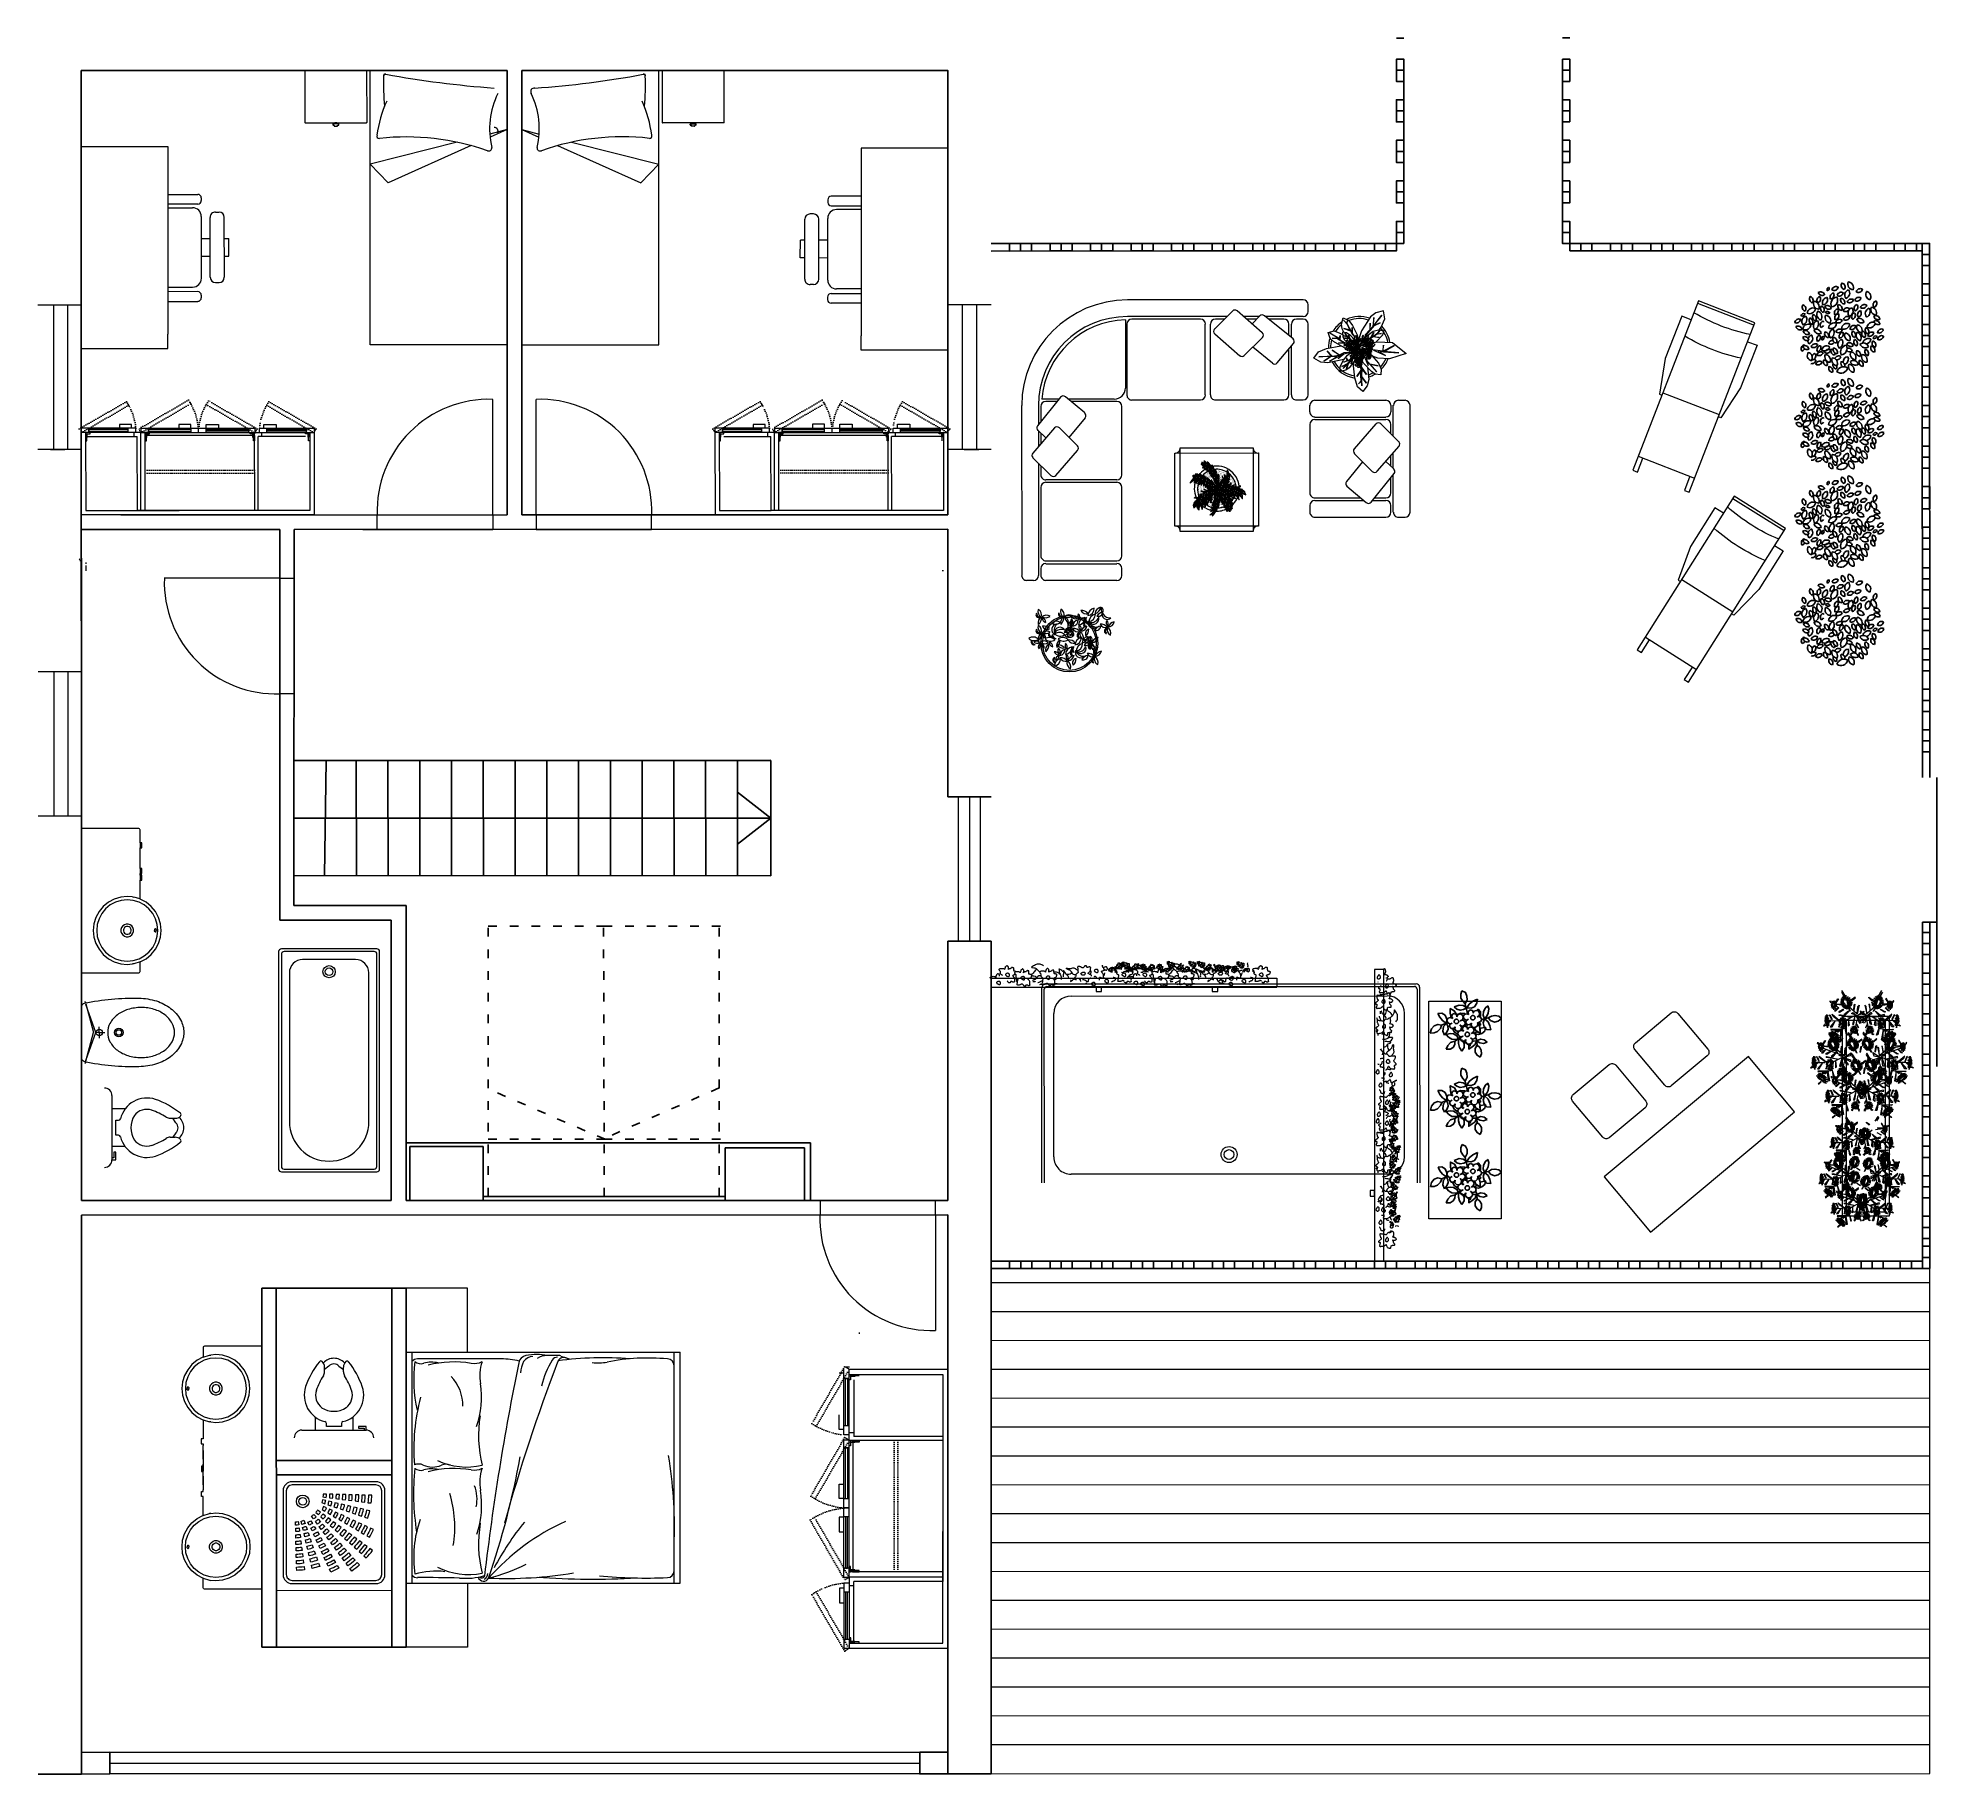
# Model space of a CAD drawing. Header units: inches. Extents: x -422522 to 22891, y -2973 to 414515.
# Drawn here: x 21576 to 22891, y 4367 to 5569 of the extents above; entities that cross this region are included whole.
import ezdxf

# ---------------------------------------------------------------- set-up
doc = ezdxf.new("R2010")
doc.units = ezdxf.units.IN
doc.header["$MEASUREMENT"] = 0
for name, pattern in [('ACAD_ISO03W100', [30, 12, -18]), ('DOT2', [0.125, 0, -0.125]), ('TRATTEGGIATA2', [9.525, 6.35, -3.175])]:
    doc.linetypes.add(name, pattern=pattern)
doc.layers.get('0').update_dxf_attribs({"lineweight": 25})
for name, color, linetype, lineweight in [('ARREDAMENTO', 8, 'Continuous', 18), ('ARREDI attrezzature - furniture', 175, 'Continuous', 9), ('ARREDI_attrezzature_furniture', 175, 'Continuous', 9), ('PORTE_finestre_doors_windows', 4, 'Continuous', 15)]:
    doc.layers.add(name, color=color, linetype=linetype, lineweight=lineweight)
for name, color, linetype in [('ARREDI_attrezzature', 175, 'Continuous'), ('Layer1', 1, 'Continuous'), ('PAVIMENTAZIONE', 251, 'Continuous')]:
    doc.layers.add(name, color=color, linetype=linetype)
doc.styles.add('ARCH', font='txt')
doc.styles.get("Standard").update_dxf_attribs({"font": 'Arial.ttf'})

# ---------------------------------------------------------------- blocks, each defined once
blk = doc.blocks.new('vasca')
at = {"layer": 'ARREDAMENTO'}
for p, q in [((10999.5, 4312.5), (10999.5, 4425.4)), ((10999.5, 4312.5), (10999.5, 4425.4)), ((11001, 4312.5), (11001, 4424.4)), ((11001.5, 4427.4), (11207.6, 4427.4)), ((11001.5, 4427.4), (11207.6, 4427.4)), ((11002.5, 4425.9), (11207.6, 4425.9)), ((11016.5, 4420.4), (11198.9, 4420.4)), ((11207.6, 4427.4), (11215.6, 4427.4)), ((11207.6, 4427.4), (11215.6, 4427.4)), ((11207.6, 4425.9), (11214.6, 4425.9)), ((11216.1, 4424.4), (11216.1, 4312.5)), ((11217.6, 4425.4), (11217.6, 4312.5)), ((11217.6, 4425.4), (11217.6, 4312.5)), ((11006.5, 4327.5), (11006.5, 4410.4)), ((11208.9, 4327.5), (11208.9, 4410.4)), ((11198.9, 4317.5), (11016.5, 4317.5))]:
    blk.add_line(p, q, dxfattribs=at)
for radius in [4.62, 2.82]:
    blk.add_circle((11107.6, 4328.9), radius, dxfattribs=at)
for centre, radius, start, end in [((11001.5, 4425.4), 2, 90, 180), ((11001.5, 4425.4), 2, 90, 180), ((11002.5, 4424.4), 1.5, 90, 180), ((11016.5, 4410.4), 10, 90, 180), ((11198.9, 4410.4), 10, 0, 90), ((11214.6, 4424.4), 1.5, 0, 90), ((11215.6, 4425.4), 2, 0, 90), ((11215.6, 4425.4), 2, 0, 90), ((11016.5, 4327.5), 10, 180, 270), ((11198.9, 4327.5), 10, 270, 0)]:
    blk.add_arc(centre, radius, start, end, dxfattribs=at)
blk = doc.blocks.new('SOL')
for p, q in [((-1.6476, -0.6048), (-1.6476, 0.0048)), ((-0.6316, 0.1064), (-0.9872, 0.0302)), ((-0.9872, 0.0302), (-0.9872, 0.0048)), ((-0.9618, -0.6048), (-0.9618, 0.0048)), ((-0.1744, 0.1064), (-0.6316, 0.1064)), ((-0.1744, 0.0048), (-0.1744, 0.1064)), ((0.0034, -0.6048), (0.0034, 0.0048)), ((-0.9872, -0.6302), (-0.9872, -0.6048)), ((-0.6316, -0.7064), (-0.9872, -0.6302)), ((-0.1744, -0.7064), (-0.6316, -0.7064)), ((-0.1744, -0.6048), (-0.1744, -0.7064))]:
    blk.add_line(p, q)
blk.add_lwpolyline([(-1.6476, -0.046), (-1.8, -0.046), (-1.8, 0.0048), (0.0288, 0.0048), (0.0288, -0.6048), (-1.8, -0.6048), (-1.8, -0.554), (-1.6476, -0.554)])
for centre in [(1.4512, -0.3), (1.7052, -0.3)]:
    blk.add_arc(centre, 1.829, 170.40687, 189.59313)
blk = doc.blocks.new('15PTOI06')
for p, q in [((8, 8.5), (8, -8.5)), ((11.5, 5), (8, 5)), ((9, 2), (9.765178, 2)), ((9, -2), (9, 2)), ((23.431562, 2.5), (24.727861, 2.5)), ((24.931034, 1.327586), (24.062054, 2.5)), ((11.5, -5), (8, -5)), ((9.765178, -2), (9, -2)), ((23.431562, -2.5), (24.690476, -2.5)), ((24.931034, -1.327586), (24.062054, -2.5)), ((8.5, -8), (8, -8)), ((8, -8.5), (9, -8.5)), ((9, -6.5), (8.5, -6.5)), ((8.5, -6.5), (8.5, -8)), ((9, -8.5), (9, -6.5))]:
    blk.add_line(p, q)
for centre, radius, start, end in [((6, 8.5), 2, 0, 90), ((17.25, 0.65), 7.210062, 71.816347, 166.116636), ((12, -13.75), 22.534695, 51.265418, 70.559965), ((9.765178, 2.5), 0.5, 270, 346.116636), ((19.118098, 0), 6.118098, 147.797266, 212.202734), ((17.25, 0.65), 4.210062, 71.816347, 142.891702), ((12, -13.75), 19.534695, 57.937508, 70.559965), ((23.431562, 4.5), 2, 237.937508, 270), ((24.727861, 4.5), 2, 270, 314.939898), ((23.666667, 0), 1.833333, 313.602819, 46.397181), ((23.166667, 0), 3.833333, 313.602819, 46.397181), ((25.787408, 3.438228), 0.5, 314.939898, 51.265418), ((9.765178, -2.5), 0.5, 13.883364, 90), ((17.25, -0.65), 7.210062, 193.883364, 288.183653), ((17.25, -0.65), 4.210062, 217.108298, 288.183653), ((12, 13.75), 19.534695, 289.440035, 302.062492), ((12, 13.75), 22.534695, 289.440035, 308.665009), ((23.431562, -4.5), 2, 90, 122.062492), ((24.690476, -4.5), 2, 44.162471, 90), ((25.766527, -3.454957), 0.5, 308.665009, 44.162471), ((6, -8.5), 2, 270, 0)]:
    blk.add_arc(centre, radius, start, end)
at = {"style": 'ARCH'}
for tag, p, flags in [('ITEM', (0, -19.5), 3), ('ROOM_NUMBER', (0, -28.5), 1)]:
    blk.add_attdef(tag, p, '', height=6, dxfattribs=dict(at, flags=flags))

msp = doc.modelspace()

# ---------------------------------------------------------------- linework, layer by layer
for p, q in [((22522, 5569.2), (22516.9, 5569.2)), ((22636.9, 5569.3), (22631.8, 5569.3)), ((22522, 5554.5), (22522, 5426.9)), ((22631.8, 5426.9), (22631.8, 5554.6)), ((21901.1, 5546.8), (21901.1, 5238.9)), ((21901.1, 5546.8), (21901.1, 5329.4)), ((21901.1, 5546.8), (21901.1, 5329.4)), ((21911.1, 5238.9), (21911.1, 5546.8)), ((21911.1, 5546.8), (21911.1, 5329.4)), ((21911.1, 5546.8), (21911.1, 5329.4)), ((22522, 5546.9), (22516.9, 5546.9)), ((22631.8, 5546.9), (22636.9, 5546.9)), ((22522, 5518.8), (22516.9, 5518.8)), ((22631.8, 5518.8), (22636.9, 5518.8)), ((22522, 5490.7), (22516.9, 5490.7)), ((22631.8, 5490.7), (22636.9, 5490.7)), ((22522, 5462.6), (22516.9, 5462.6)), ((22631.8, 5462.7), (22636.9, 5462.7)), ((22522, 5434.6), (22516.9, 5434.6)), ((22631.8, 5434.6), (22636.9, 5434.6)), ((22376.5, 5421.8), (22236.1, 5421.7)), ((22256.5, 5421.7), (22256.5, 5426.9)), ((22284.6, 5421.8), (22284.6, 5426.9)), ((22312.7, 5421.8), (22312.7, 5426.9)), ((22340.8, 5421.8), (22340.8, 5426.9)), ((22368.9, 5421.8), (22368.9, 5426.9)), ((22516.9, 5421.8), (22376.5, 5421.8)), ((22396.9, 5421.8), (22396.9, 5426.9)), ((22425, 5421.8), (22425, 5426.9)), ((22453.1, 5421.8), (22453.1, 5426.9)), ((22481.2, 5421.8), (22481.2, 5426.9)), ((22509.3, 5421.8), (22509.3, 5426.9)), ((22522, 5426.9), (22516.1, 5426.9)), ((22636.1, 5426.9), (22631.8, 5426.9)), ((22886.1, 5427), (22636.1, 5426.9)), ((22764.6, 5421.8), (22636.9, 5421.8)), ((22644.6, 5421.8), (22644.6, 5426.9)), ((22672.7, 5421.8), (22672.7, 5426.9)), ((22700.7, 5421.8), (22700.7, 5426.9)), ((22728.8, 5421.8), (22728.8, 5426.9)), ((22756.9, 5421.8), (22756.9, 5426.9)), ((22881, 5421.9), (22764.6, 5421.8)), ((22785, 5421.8), (22785, 5426.9)), ((22813.1, 5421.8), (22813.1, 5426.9)), ((22841.1, 5421.8), (22841.1, 5427)), ((22869.2, 5421.9), (22869.2, 5427)), ((22881, 5299.3), (22881, 5427)), ((22881, 5419.3), (22886.1, 5419.3)), ((22881, 5391.2), (22886.1, 5391.2)), ((22881, 5363.1), (22886.1, 5363.1)), ((22881, 5335.1), (22886.1, 5335.1)), ((22881, 5307), (22886.1, 5307)), ((22881.1, 5158.9), (22881, 5299.3)), ((22881, 5278.9), (22886.1, 5278.9)), ((22881, 5250.8), (22886.2, 5250.8)), ((21911.1, 5238.9), (22206.2, 5239)), ((21606.2, 5228.9), (21743.6, 5228.9)), ((21743.6, 5228.9), (21743.6, 4958.3)), ((21753.6, 5228.9), (21753.4, 4968.4)), ((21753.6, 5228.9), (22206.2, 5229)), ((21891.1, 5228.9), (21801.1, 5228.9)), ((21921.1, 5228.9), (22001.1, 5228.9)), ((22881.1, 5222.7), (22886.2, 5222.7)), ((22881.1, 5194.7), (22886.2, 5194.7)), ((22881.1, 5166.6), (22886.2, 5166.6)), ((22881.1, 5056.9), (22881.1, 5158.9)), ((22881.1, 5138.5), (22886.2, 5138.5)), ((22881.1, 5110.4), (22886.2, 5110.4)), ((22881.1, 5082.3), (22886.2, 5082.3)), ((21753.6, 5068.9), (22083.6, 5069)), ((21753.6, 5068.9), (22083.6, 5068.9)), ((21775.6, 5068.9), (21774.6, 4989.1)), ((21796.6, 4989.1), (21796.5, 5068.9)), ((21818.5, 5068.9), (21818.6, 4989.1)), ((21840.5, 4989.1), (21840.5, 5068.9)), ((21862.5, 5068.9), (21862.5, 4989)), ((21884.6, 4989), (21884.5, 5068.9)), ((21884.5, 5068.9), (21906.5, 5068.9)), ((21906.5, 5068.9), (21906.6, 4989)), ((21928.6, 4989), (21928.5, 5068.9)), ((21928.5, 5068.9), (21950.5, 5068.9)), ((21950.5, 5068.9), (21950.5, 4989)), ((21972.5, 4989), (21972.5, 5068.9)), ((21972.5, 5068.9), (21994.5, 5068.9)), ((21994.5, 5068.9), (21994.5, 4988.9)), ((22016.6, 4988.9), (22016.5, 5068.9)), ((22016.5, 5068.9), (22038.5, 5068.9)), ((22038.5, 5068.9), (22038.6, 4988.9)), ((22060.5, 4988.9), (22060.5, 5068.9)), ((22083.6, 5068.9), (22083.6, 4988.9)), ((22891.2, 4856.9), (22891.2, 5056.9)), ((22083.6, 5028.9), (22060.5, 5046.8)), ((22206.2, 5043.6), (22236.2, 5043.6)), ((22083.6, 5028.9), (21753.3, 5028.8)), ((22060.6, 5010.9), (22083.6, 5028.9)), ((22083.6, 4988.9), (21753.4, 4989.1)), ((21743.6, 4958.3), (21820.8, 4958.3)), ((21753.4, 4968.4), (21831.1, 4968.4)), ((21820.8, 4958.3), (21820.8, 4763.9)), ((21831.1, 4968.4), (21831.1, 4763.9)), ((22881.1, 4878.1), (22881.1, 4956.9)), ((22891.2, 4956.9), (22881.1, 4956.9)), ((22206.2, 4943.6), (22236.2, 4943.6)), ((22236.2, 4943.6), (22236.3, 4366.9)), ((22881.1, 4942), (22886.2, 4942)), ((22881.1, 4913.9), (22886.2, 4913.9)), ((22881.1, 4885.8), (22886.2, 4885.8)), ((22881.1, 4737.7), (22881.1, 4878.1)), ((22881.1, 4857.7), (22886.2, 4857.7)), ((22881.1, 4829.6), (22886.2, 4829.6)), ((21831.1, 4803.9), (22111, 4804)), ((21833.6, 4763.9), (21833.6, 4801.3)), ((21833.6, 4801.3), (21884.5, 4801.3)), ((21884.5, 4801.3), (21884.5, 4763.9)), ((22107, 4800.5), (22052.1, 4800.5)), ((22052.1, 4800.5), (22052.1, 4764)), ((22107, 4764), (22107, 4800.5)), ((22111, 4804), (22111, 4764)), ((22881.1, 4801.6), (22886.2, 4801.6)), ((21606.2, 4763.9), (21606.2, 4783.9)), ((22206.2, 4774), (22206.2, 4764)), ((21820.8, 4763.9), (21606.2, 4763.9)), ((21831.1, 4763.9), (22206.2, 4764)), ((21884.5, 4766.8), (22052.1, 4766.8)), ((22881.1, 4773.5), (22886.2, 4773.5)), ((21606.2, 4753.9), (22206.2, 4754)), ((21606.3, 4366.7), (21606.2, 4753.9)), ((22206.2, 4754), (22206.3, 4366.8)), ((22881.1, 4745.4), (22886.2, 4745.4)), ((22881.1, 4717), (22881.1, 4737.7)), ((22376.6, 4722), (22236.2, 4722)), ((22256.7, 4722), (22256.7, 4716.9)), ((22284.7, 4722), (22284.7, 4716.9)), ((22312.8, 4722), (22312.8, 4716.9)), ((22340.9, 4722), (22340.9, 4716.9)), ((22369, 4722), (22369, 4716.9)), ((22517, 4722), (22376.6, 4722)), ((22397.1, 4722), (22397.1, 4716.9)), ((22425.1, 4722), (22425.1, 4716.9)), ((22453.2, 4722), (22453.2, 4716.9)), ((22481.3, 4722), (22481.3, 4716.9)), ((22509.4, 4722), (22509.4, 4716.9)), ((22657.4, 4722), (22517, 4722)), ((22537.5, 4722), (22537.5, 4716.9)), ((22565.5, 4722), (22565.5, 4716.9)), ((22593.6, 4722), (22593.6, 4716.9)), ((22621.7, 4722), (22621.7, 4716.9)), ((22649.8, 4722), (22649.8, 4716.9)), ((22797.8, 4722), (22657.4, 4722)), ((22677.8, 4722), (22677.8, 4716.9)), ((22705.9, 4722), (22705.9, 4716.9)), ((22734, 4722), (22734, 4716.9)), ((22762.1, 4722), (22762.1, 4716.9)), ((22790.2, 4722), (22790.2, 4716.9)), ((22881.1, 4722.1), (22797.8, 4722)), ((22818.2, 4722.1), (22818.2, 4716.9)), ((22846.3, 4722.1), (22846.3, 4717)), ((22873.5, 4722.1), (22873.5, 4717)), ((22886.2, 4724.6), (22881.1, 4724.6)), ((22886.2, 4717), (22236.2, 4716.9)), ((21731.1, 4703.2), (21731.2, 4454.7)), ((21731.1, 4703.2), (21831.1, 4703.2)), ((21741.1, 4703.2), (21741.2, 4454.7)), ((21821.1, 4703.2), (21821.2, 4454.7)), ((21831.1, 4703.2), (21831.1, 4659)), ((21831.1, 4579), (21831.1, 4703.2)), ((21831.2, 4476.4), (21831.1, 4676.6)), ((21731.1, 4594.7), (21731.2, 4494.7)), ((21741.1, 4583.9), (21821.1, 4584)), ((21831.1, 4579), (21831.2, 4454.7)), ((21741.1, 4573.9), (21821.1, 4574)), ((21831.2, 4454.7), (21831.2, 4499)), ((21731.2, 4454.7), (21731.2, 4494.7)), ((21831.2, 4454.7), (21731.2, 4454.7)), ((21606.3, 4366.7), (21606.3, 4381.7)), ((21576.3, 4366.7), (21606.3, 4366.7)), ((22236.3, 4366.9), (22206.3, 4366.8))]:
    msp.add_line(p, q)
at = {"color": 253, "linetype": 'ACAD_ISO03W100', "ltscale": 0.5}
for p, q in [((21887.8, 4954.1), (21968.7, 4954.1)), ((21887.8, 4766.8), (21887.8, 4954.1)), ((21967.8, 4954.1), (22048.7, 4954.1)), ((21968.3, 4766.8), (21967.8, 4954.1)), ((22047.8, 4766.8), (22047.8, 4954.1)), ((21968.8, 4806.4), (21887.8, 4841.4)), ((22047.8, 4842), (21967.8, 4806.8)), ((21887.8, 4806.4), (21968.8, 4806.4)), ((21967.8, 4806.4), (22048.8, 4806.4))]:
    msp.add_line(p, q, dxfattribs=at)
for points in [[(22522, 5539.2), (22522, 5554.5), (22516.9, 5554.5), (22516.9, 5539.2)], [(22631.8, 5554.6), (22631.8, 5539.2), (22636.9, 5539.2), (22636.9, 5554.6)], [(22522, 5511.1), (22522, 5526.5), (22516.9, 5526.5), (22516.9, 5511.1)], [(22631.8, 5526.5), (22631.8, 5511.2), (22636.9, 5511.2), (22636.9, 5526.5)], [(22522, 5483.1), (22522, 5498.4), (22516.9, 5498.4), (22516.9, 5483.1)], [(22631.8, 5498.4), (22631.8, 5483.1), (22636.9, 5483.1), (22636.9, 5498.4)], [(22522, 5455), (22522, 5470.3), (22516.9, 5470.3), (22516.9, 5455)], [(22631.8, 5470.3), (22631.8, 5455), (22636.9, 5455), (22636.9, 5470.3)], [(22522, 5426.9), (22522, 5442.2), (22516.9, 5442.2), (22516.9, 5426.9)], [(22631.8, 5442.2), (22631.8, 5426.9), (22636.9, 5426.9), (22636.9, 5442.2)], [(22248.9, 5421.7), (22264.2, 5421.8), (22264.2, 5426.9), (22248.9, 5426.9)], [(22277, 5421.8), (22292.3, 5421.8), (22292.3, 5426.9), (22277, 5426.9)], [(22305, 5421.8), (22320.4, 5421.8), (22320.4, 5426.9), (22305, 5426.9)], [(22333.1, 5421.8), (22348.4, 5421.8), (22348.4, 5426.9), (22333.1, 5426.9)], [(22361.2, 5421.8), (22376.5, 5421.8), (22376.5, 5426.9), (22361.2, 5426.9)], [(22389.3, 5421.8), (22404.6, 5421.8), (22404.6, 5426.9), (22389.3, 5426.9)], [(22417.4, 5421.8), (22432.7, 5421.8), (22432.7, 5426.9), (22417.4, 5426.9)], [(22445.4, 5421.8), (22460.8, 5421.8), (22460.8, 5426.9), (22445.4, 5426.9)], [(22473.5, 5421.8), (22488.8, 5421.8), (22488.8, 5426.9), (22473.5, 5426.9)], [(22501.6, 5421.8), (22516.9, 5421.8), (22516.9, 5426.9), (22501.6, 5426.9)], [(22636.9, 5421.8), (22652.2, 5421.8), (22652.2, 5426.9), (22636.9, 5426.9)], [(22665, 5421.8), (22680.3, 5421.8), (22680.3, 5426.9), (22665, 5426.9)], [(22693.1, 5421.8), (22708.4, 5421.8), (22708.4, 5426.9), (22693.1, 5426.9)], [(22721.2, 5421.8), (22736.5, 5421.8), (22736.5, 5426.9), (22721.2, 5426.9)], [(22749.2, 5421.8), (22764.6, 5421.8), (22764.6, 5426.9), (22749.2, 5426.9)], [(22777.3, 5421.8), (22792.6, 5421.8), (22792.6, 5426.9), (22777.3, 5426.9)], [(22805.4, 5421.8), (22820.7, 5421.8), (22820.7, 5426.9), (22805.4, 5426.9)], [(22833.5, 5421.8), (22848.8, 5421.8), (22848.8, 5427), (22833.5, 5427)], [(22861.6, 5421.8), (22876.9, 5421.9), (22876.9, 5427), (22861.6, 5427)], [(22881, 5427), (22881, 5411.6), (22886.1, 5411.6), (22886.1, 5427)], [(22881, 5398.9), (22881, 5383.6), (22886.1, 5383.6), (22886.1, 5398.9)], [(22881, 5370.8), (22881, 5355.5), (22886.1, 5355.5), (22886.1, 5370.8)], [(22881, 5342.7), (22881, 5327.4), (22886.1, 5327.4), (22886.1, 5342.7)], [(22881, 5314.6), (22881, 5299.3), (22886.1, 5299.3), (22886.1, 5314.6)], [(22881, 5286.6), (22881, 5271.2), (22886.1, 5271.2), (22886.1, 5286.6)], [(22881, 5258.5), (22881, 5243.2), (22886.2, 5243.2), (22886.2, 5258.5)], [(22881.1, 5230.4), (22881.1, 5215.1), (22886.2, 5215.1), (22886.2, 5230.4)], [(22881.1, 5202.3), (22881.1, 5187), (22886.2, 5187), (22886.2, 5202.3)], [(22881.1, 5174.2), (22881.1, 5158.9), (22886.2, 5158.9), (22886.2, 5174.2)], [(22881.1, 5146.2), (22881.1, 5130.8), (22886.2, 5130.8), (22886.2, 5146.2)], [(22881.1, 5118.1), (22881.1, 5102.8), (22886.2, 5102.8), (22886.2, 5118.1)], [(22881.1, 5090), (22881.1, 5074.7), (22886.2, 5074.7), (22886.2, 5090)], [(22881.1, 4949.6), (22881.1, 4934.3), (22886.2, 4934.3), (22886.2, 4949.6)], [(22881.1, 4921.5), (22881.1, 4906.2), (22886.2, 4906.2), (22886.2, 4921.5)], [(22881.1, 4893.4), (22881.1, 4878.1), (22886.2, 4878.1), (22886.2, 4893.4)], [(22881.1, 4865.4), (22881.1, 4850.1), (22886.2, 4850.1), (22886.2, 4865.4)], [(22881.1, 4837.3), (22881.1, 4822), (22886.2, 4822), (22886.2, 4837.3)], [(22881.1, 4809.2), (22881.1, 4793.9), (22886.2, 4793.9), (22886.2, 4809.2)], [(22881.1, 4781.1), (22881.1, 4765.8), (22886.2, 4765.8), (22886.2, 4781.1)], [(22881.1, 4753.1), (22881.1, 4737.7), (22886.2, 4737.7), (22886.2, 4753.1)], [(22249, 4722), (22264.3, 4722), (22264.3, 4716.9), (22249, 4716.9)], [(22277.1, 4722), (22292.4, 4722), (22292.4, 4716.9), (22277.1, 4716.9)], [(22305.2, 4722), (22320.5, 4722), (22320.5, 4716.9), (22305.2, 4716.9)], [(22333.2, 4722), (22348.6, 4722), (22348.6, 4716.9), (22333.2, 4716.9)], [(22361.3, 4722), (22376.6, 4722), (22376.6, 4716.9), (22361.3, 4716.9)], [(22389.4, 4722), (22404.7, 4722), (22404.7, 4716.9), (22389.4, 4716.9)], [(22417.5, 4722), (22432.8, 4722), (22432.8, 4716.9), (22417.5, 4716.9)], [(22445.6, 4722), (22460.9, 4722), (22460.9, 4716.9), (22445.6, 4716.9)], [(22473.6, 4722), (22489, 4722), (22489, 4716.9), (22473.6, 4716.9)], [(22501.7, 4722), (22517, 4722), (22517, 4716.9), (22501.7, 4716.9)], [(22529.8, 4722), (22545.1, 4722), (22545.1, 4716.9), (22529.8, 4716.9)], [(22557.9, 4722), (22573.2, 4722), (22573.2, 4716.9), (22557.9, 4716.9)], [(22586, 4722), (22601.3, 4722), (22601.3, 4716.9), (22586, 4716.9)], [(22614, 4722), (22629.3, 4722), (22629.3, 4716.9), (22614, 4716.9)], [(22642.1, 4722), (22657.4, 4722), (22657.4, 4716.9), (22642.1, 4716.9)], [(22670.2, 4722), (22685.5, 4722), (22685.5, 4716.9), (22670.2, 4716.9)], [(22698.3, 4722), (22713.6, 4722), (22713.6, 4716.9), (22698.3, 4716.9)], [(22726.3, 4722), (22741.7, 4722), (22741.7, 4716.9), (22726.3, 4716.9)], [(22754.4, 4722), (22769.7, 4722), (22769.7, 4716.9), (22754.4, 4716.9)], [(22782.5, 4722), (22797.8, 4722), (22797.8, 4716.9), (22782.5, 4716.9)], [(22810.6, 4722.1), (22825.9, 4722.1), (22825.9, 4716.9), (22810.6, 4716.9)], [(22838.7, 4722.1), (22854, 4722.1), (22854, 4717), (22838.7, 4717)], [(22865.8, 4722.1), (22881.1, 4722.1), (22881.1, 4717), (22865.8, 4717)], [(22886.2, 4732.3), (22886.2, 4717), (22881.1, 4717), (22881.1, 4732.3)], [(21606.3, 4381.7), (21625.8, 4381.8), (21625.8, 4366.8), (21606.3, 4366.7)], [(22206.3, 4381.8), (22186.8, 4381.8), (22186.8, 4366.8), (22206.3, 4366.8)]]:
    msp.add_lwpolyline(points, close=True)
for points in [[(21606.2, 4783.9), (21606.1, 5546.7), (21901.1, 5546.8)], [(21911.1, 5546.8), (22206.1, 5546.8), (22206.2, 5239)], [(22206.2, 5239), (22206.1, 5426.8)], [(22236.1, 5426.9), (22522, 5426.9)], [(22631.8, 5426.9), (22886.1, 5427), (22886.2, 5056.9)], [(22206.2, 5229), (22206.2, 5043.6)], [(22206.2, 5043.6), (22206.2, 5229)], [(22886.2, 4956.9), (22886.2, 4717), (22236.2, 4716.9)], [(22206.2, 4943.6), (22206.2, 4784)], [(22206.2, 4764), (22206.2, 4943.6)], [(22206.2, 4716.8), (22206.2, 4754)]]:
    msp.add_lwpolyline(points)
at = {"layer": 'ARREDAMENTO'}
for p, q in [((21761, 5546.8), (21761, 5510.7)), ((21803.7, 5546.8), (21803.8, 5510.7)), ((21806.1, 5510.4), (21806.1, 5546.8)), ((22006.1, 5510.5), (22006.1, 5546.8)), ((22008.4, 5546.8), (22008.4, 5510.7)), ((22051.2, 5546.8), (22051.2, 5510.7)), ((21761.2, 5510.4), (21803.5, 5510.4)), ((21783.1, 5510.4), (21781.6, 5510.4)), ((21781.6, 5510.4), (21781.6, 5509.8)), ((21783.1, 5509.8), (21783.1, 5510.4)), ((21806.1, 5356.8), (21806.1, 5510.4)), ((21806.1, 5356.8), (21806.1, 5510.4)), ((22006.1, 5356.8), (22006.1, 5510.5)), ((22006.1, 5356.8), (22006.1, 5510.5)), ((22051, 5510.5), (22008.6, 5510.5)), ((22029, 5509.9), (22029, 5510.5)), ((22029, 5510.5), (22030.5, 5510.5)), ((22030.5, 5510.5), (22030.5, 5509.9)), ((21780.3, 5509.6), (21780.3, 5509.1)), ((21784.2, 5509.8), (21780.6, 5509.8)), ((21780.6, 5508.9), (21781, 5508.9)), ((21781.2, 5508.6), (21781.2, 5508.3)), ((21781.4, 5508.1), (21783.3, 5508.1)), ((21783.6, 5508.3), (21783.6, 5508.9)), ((21783.6, 5508.9), (21784.2, 5508.9)), ((21784.4, 5509.1), (21784.4, 5509.6)), ((21901.1, 5505.8), (21889, 5502.7)), ((21901.1, 5505.8), (21889.2, 5500.5)), ((21911.1, 5505.8), (21923.2, 5502.7)), ((21911.1, 5505.8), (21923, 5500.5)), ((21945.7, 5497.1), (22006.1, 5481.8)), ((22027.8, 5509.1), (22027.8, 5509.6)), ((22028, 5509.9), (22031.6, 5509.9)), ((22028.6, 5508.9), (22028, 5508.9)), ((22028.6, 5508.3), (22028.6, 5508.9)), ((22030.8, 5508.1), (22028.8, 5508.1)), ((22031, 5508.7), (22031, 5508.3)), ((22031.6, 5508.9), (22031.2, 5508.9)), ((22031.8, 5509.6), (22031.8, 5509.1)), ((21606.1, 5494.2), (21666.1, 5494.2)), ((21666.1, 5494.2), (21666.1, 5374.2)), ((21866.5, 5497.1), (21806.1, 5481.8)), ((21876.2, 5494.7), (21818.6, 5468.9)), ((21936, 5494.7), (21993.6, 5469)), ((22206.1, 5492.9), (22146.1, 5492.9)), ((22146.1, 5492.9), (22146.1, 5372.9)), ((21818.6, 5468.9), (21806.1, 5481.8)), ((21993.6, 5469), (22006.1, 5481.8)), ((21666.1, 5460.9), (21686.8, 5460.9)), ((21689.2, 5458.5), (21689.2, 5456.6)), ((22146.1, 5459.6), (22125.5, 5459.7)), ((21686.8, 5454.2), (21666.1, 5454.2)), ((21666.1, 5451.7), (21683.1, 5451.7)), ((21689.3, 5402.8), (21689.3, 5445.6)), ((21695.4, 5403.5), (21695.4, 5445)), ((21699, 5448.7), (21701.4, 5448.7)), ((21705.2, 5403.5), (21705.1, 5445)), ((22113.2, 5447.4), (22110.8, 5447.4)), ((22123, 5457.2), (22123, 5455.4)), ((22125.5, 5452.9), (22146.1, 5452.9)), ((22146.1, 5450.4), (22129.1, 5450.5)), ((22107.1, 5402.2), (22107.1, 5443.7)), ((22116.8, 5402.2), (22116.9, 5443.7)), ((22123, 5401.6), (22123, 5444.3)), ((21689.3, 5430.3), (21695.4, 5430.3)), ((21705.1, 5430.4), (21708.2, 5430.4)), ((21708.2, 5418.1), (21708.2, 5430.4)), ((22104, 5416.9), (22104.1, 5429.1)), ((22107.1, 5429.1), (22104.1, 5429.1)), ((22123, 5429.1), (22116.9, 5429.1)), ((21689.3, 5418.1), (21695.4, 5418.1)), ((21705.1, 5418.1), (21708.2, 5418.1)), ((22107.1, 5416.9), (22104, 5416.9)), ((22123, 5416.8), (22116.9, 5416.9)), ((21666.1, 5396.7), (21683.2, 5396.7)), ((21686.8, 5393.6), (21666.1, 5393.5)), ((21699.1, 5399.8), (21701.5, 5399.8)), ((22113.2, 5398.5), (22110.8, 5398.5)), ((22125.4, 5392.3), (22146.1, 5392.3)), ((22146.1, 5395.4), (22129.1, 5395.5)), ((21666.1, 5386.8), (21686.8, 5386.8)), ((21689.3, 5389.3), (21689.3, 5391.1)), ((22123, 5388), (22123, 5389.8)), ((22146.1, 5385.5), (22125.4, 5385.5)), ((22452.2, 5387.9), (22330.6, 5387.9)), ((22403.4, 5380.1), (22391, 5367.7)), ((22423.9, 5365.1), (22406.5, 5380.3)), ((22455.7, 5379.8), (22455.7, 5384.4)), ((21666.1, 5374.2), (21666.1, 5364.2)), ((22146.1, 5372.9), (22146.1, 5362.9)), ((22329.2, 5374), (22329.2, 5326.8)), ((22330.2, 5371.1), (22330.2, 5321.9)), ((22399.5, 5376.3), (22330.6, 5376.3)), ((22381.1, 5374.6), (22333.7, 5374.6)), ((22384.5, 5322), (22384.5, 5371.1)), ((22388, 5322), (22388, 5371.1)), ((22397.8, 5374.6), (22391.5, 5374.6)), ((22422, 5376.3), (22411.1, 5376.3)), ((22420.3, 5374.6), (22413.1, 5374.6)), ((22422.3, 5376.7), (22417, 5371.2)), ((22445.3, 5360.9), (22425.4, 5376.9)), ((22452.2, 5376.3), (22426.1, 5376.3)), ((22438.9, 5374.6), (22428.3, 5374.6)), ((22442.4, 5363.2), (22442.4, 5371.1)), ((22444.1, 5361.8), (22444.1, 5371.1)), ((22452.2, 5374.6), (22447.6, 5374.6)), ((22455.7, 5322), (22455.7, 5371.1)), ((21606, 5354.2), (21666.1, 5354.2)), ((21666.1, 5354.2), (21666.1, 5364.2)), ((21901.1, 5356.8), (21806.1, 5356.8)), ((21901.1, 5356.8), (21806.1, 5356.8)), ((21911.1, 5356.8), (22006.1, 5356.8)), ((21911.1, 5356.8), (22006.1, 5356.8)), ((22146.1, 5352.9), (22146.1, 5362.9)), ((22206.2, 5352.9), (22146.1, 5352.9)), ((22391.1, 5364.3), (22408.4, 5349.2)), ((22411.5, 5349.3), (22424, 5361.7)), ((22431.1, 5343.9), (22417.4, 5355.2)), ((22434.3, 5344.2), (22445.6, 5357.6)), ((22442.4, 5322), (22442.4, 5353.8)), ((22444.1, 5322), (22444.1, 5355.9)), ((22257.3, 5314.6), (22257.4, 5197)), ((22284.3, 5320.4), (22268.3, 5300.6)), ((22268.9, 5314.6), (22268.9, 5301.3)), ((22270.6, 5314.1), (22270.6, 5303.5)), ((22283.2, 5319), (22271.4, 5319)), ((22282, 5317.5), (22274.1, 5317.5)), ((22301, 5309.5), (22287.6, 5320.7)), ((22321.5, 5319), (22289.6, 5319)), ((22323.3, 5317.5), (22291.4, 5317.5)), ((22326.7, 5266.7), (22326.7, 5314.1)), ((22333.7, 5318.5), (22381.1, 5318.5)), ((22391.5, 5318.5), (22438.9, 5318.5)), ((22447.6, 5318.5), (22452.2, 5318.5)), ((22456.9, 5310.2), (22456.9, 5314.8)), ((22460.4, 5318.3), (22509.5, 5318.3)), ((22513, 5314.8), (22513, 5310.2)), ((22514.7, 5293.5), (22514.7, 5314.8)), ((22518.2, 5318.3), (22522.8, 5318.3)), ((22526.3, 5240.8), (22526.3, 5314.8)), ((21640.9, 5301.6), (21632.5, 5301.6)), ((21632.5, 5301.6), (21632.5, 5298.9)), ((21640.9, 5298.9), (21640.9, 5301.6)), ((21682, 5301.6), (21673.6, 5301.6)), ((21673.6, 5301.6), (21673.6, 5298.9)), ((21682, 5298.9), (21682, 5301.6)), ((21692.7, 5298.9), (21692.7, 5301.6)), ((21692.7, 5301.6), (21701.1, 5301.6)), ((21701.1, 5301.6), (21701.1, 5298.9)), ((21732.6, 5298.9), (21732.6, 5301.6)), ((21732.6, 5301.6), (21741, 5301.6)), ((21741, 5301.6), (21741, 5298.9)), ((22079.7, 5301.6), (22071.3, 5301.6)), ((22071.3, 5301.6), (22071.3, 5299)), ((22079.7, 5299), (22079.7, 5301.6)), ((22120.8, 5301.7), (22112.4, 5301.7)), ((22112.4, 5301.7), (22112.4, 5299)), ((22120.8, 5299), (22120.8, 5301.7)), ((22131.5, 5299), (22131.5, 5301.7)), ((22131.5, 5301.7), (22139.9, 5301.7)), ((22139.9, 5301.7), (22139.9, 5299)), ((22171.4, 5299), (22171.4, 5301.7)), ((22171.4, 5301.7), (22179.8, 5301.7)), ((22179.8, 5301.7), (22179.8, 5299)), ((22301.3, 5306.2), (22290.1, 5292.6)), ((22456.9, 5301.5), (22456.9, 5254.1)), ((22460.4, 5306.7), (22509.5, 5306.7)), ((22460.4, 5305), (22509.5, 5305)), ((22502.7, 5301.9), (22487.6, 5284.6)), ((22518.5, 5289.6), (22506.1, 5302)), ((22513, 5295.2), (22513, 5301.5)), ((21643.9, 5298.9), (21606.1, 5298.9)), ((21647.3, 5295.9), (21606.1, 5295.9)), ((21609.1, 5295.9), (21609.2, 5241.9)), ((21612.2, 5295.9), (21609.1, 5295.9)), ((21609.1, 5295), (21612.2, 5295)), ((21610, 5293.9), (21609.1, 5293.9)), ((21609.1, 5290.1), (21610, 5290.1)), ((21610.3, 5295), (21610, 5295)), ((21610, 5295), (21610, 5292.6)), ((21610, 5290.1), (21610, 5293.9)), ((21610, 5292.6), (21610.3, 5292.6)), ((21610.3, 5292.6), (21610.3, 5295)), ((21610.3, 5293.2), (21642.5, 5293.2)), ((21611.4, 5295.9), (21611.4, 5298.9)), ((21638.7, 5298), (21611.4, 5298)), ((21611.4, 5298), (21611.4, 5296.8)), ((21611.4, 5296.8), (21638.7, 5296.8)), ((21612.2, 5295), (21612.2, 5295.9)), ((21638.7, 5295.9), (21638.7, 5298.9)), ((21638.7, 5296.8), (21638.7, 5298)), ((21643.9, 5295.9), (21642.5, 5295.9)), ((21642.5, 5295.9), (21642.5, 5293.2)), ((21642.5, 5293.2), (21644.9, 5293.2)), ((21643.9, 5295.9), (21643.9, 5298.9)), ((21645, 5241.9), (21644.9, 5293.2)), ((21647.3, 5298.9), (21726.5, 5298.9)), ((21647.3, 5298.9), (21647.3, 5295.9)), ((21647.4, 5241.9), (21647.3, 5295.9)), ((21647.3, 5295.9), (21767.3, 5295.9)), ((21647.4, 5241.9), (21647.3, 5295.9)), ((21650.4, 5241.9), (21650.3, 5295.9)), ((21653.4, 5295.9), (21650.3, 5295.9)), ((21650.3, 5295.9), (21650.3, 5295)), ((21650.3, 5295), (21653.4, 5295)), ((21651.2, 5293.9), (21650.3, 5293.9)), ((21650.3, 5293.9), (21650.3, 5290.1)), ((21650.3, 5290.1), (21651.2, 5290.1)), ((21651.5, 5295), (21651.2, 5295)), ((21651.2, 5295), (21651.2, 5292.6)), ((21651.2, 5290.1), (21651.2, 5293.9)), ((21651.2, 5292.6), (21651.5, 5292.6)), ((21651.5, 5292.6), (21651.5, 5295)), ((21725, 5293.8), (21651.5, 5293.8)), ((21652.6, 5295.9), (21652.6, 5298.9)), ((21682.1, 5298), (21652.6, 5298)), ((21652.6, 5298), (21652.6, 5296.8)), ((21652.6, 5296.8), (21682.1, 5296.8)), ((21653.4, 5295), (21653.4, 5295.9)), ((21682.1, 5295.9), (21682.1, 5298.9)), ((21682.1, 5296.8), (21682.1, 5298)), ((21687.3, 5295.9), (21687.3, 5298.9)), ((21687.4, 5295.9), (21687.4, 5298.9)), ((21692.6, 5295.9), (21692.6, 5298.9)), ((21692.6, 5296.8), (21692.6, 5298)), ((21692.6, 5298), (21722.1, 5298)), ((21722.1, 5296.8), (21692.6, 5296.8)), ((21722.1, 5295.9), (21722.1, 5298.9)), ((21722.1, 5298), (21722.1, 5296.8)), ((21723.1, 5295), (21723.1, 5295.9)), ((21723.1, 5295.9), (21726.1, 5295.9)), ((21726.1, 5295), (21723.1, 5295)), ((21725, 5292.6), (21725, 5295)), ((21725, 5295), (21725.3, 5295)), ((21725.3, 5292.6), (21725, 5292.6)), ((21725.3, 5295), (21725.3, 5292.6)), ((21725.3, 5290.1), (21725.3, 5293.9)), ((21725.3, 5293.9), (21726.1, 5293.9)), ((21726.1, 5290.1), (21725.3, 5290.1)), ((21726.2, 5241.9), (21726.1, 5295.9)), ((21726.1, 5295.9), (21726.1, 5295)), ((21726.1, 5293.9), (21726.1, 5290.1)), ((21726.5, 5295.9), (21726.5, 5298.9)), ((21728.6, 5241.9), (21728.5, 5293.2)), ((21730.9, 5293.2), (21728.5, 5293.2)), ((21729.6, 5298.9), (21767.3, 5298.9)), ((21729.6, 5295.9), (21729.6, 5298.9)), ((21729.6, 5295.9), (21730.9, 5295.9)), ((21730.9, 5295.9), (21730.9, 5293.2)), ((21761.3, 5293.2), (21730.9, 5293.2)), ((21734.7, 5295.9), (21734.7, 5298.9)), ((21734.7, 5296.8), (21734.7, 5298)), ((21734.7, 5298), (21762.1, 5298)), ((21762.1, 5296.9), (21734.7, 5296.8)), ((21761.3, 5295), (21761.3, 5295.9)), ((21761.3, 5295.9), (21764.3, 5295.9)), ((21764.3, 5295), (21761.3, 5295)), ((21762.1, 5295.9), (21762.1, 5298.9)), ((21762.1, 5298), (21762.1, 5296.9)), ((21763.2, 5292.7), (21763.2, 5295)), ((21763.2, 5295), (21763.5, 5295)), ((21763.5, 5292.7), (21763.2, 5292.7)), ((21763.5, 5295), (21763.5, 5292.7)), ((21763.5, 5290.1), (21763.5, 5293.9)), ((21763.5, 5293.9), (21764.3, 5293.9)), ((21764.3, 5290.1), (21763.5, 5290.1)), ((21764.3, 5295.9), (21764.4, 5241.9)), ((21764.3, 5295.9), (21764.3, 5295)), ((21764.3, 5293.9), (21764.3, 5290.1)), ((21767.3, 5298.9), (21767.3, 5295.9)), ((21767.3, 5295.9), (21767.4, 5238.9)), ((22082.7, 5299), (22044.9, 5299)), ((22044.9, 5299), (22044.9, 5296)), ((22044.9, 5296), (22045, 5239)), ((22086.1, 5296), (22044.9, 5296)), ((22047.9, 5296), (22048, 5242)), ((22051, 5296), (22047.9, 5296)), ((22047.9, 5296), (22047.9, 5295.1)), ((22047.9, 5295.1), (22051, 5295.1)), ((22048.8, 5293.9), (22047.9, 5293.9)), ((22047.9, 5293.9), (22047.9, 5290.2)), ((22047.9, 5290.2), (22048.8, 5290.2)), ((22049.1, 5295.1), (22048.8, 5295.1)), ((22048.8, 5295.1), (22048.8, 5292.7)), ((22048.8, 5290.2), (22048.8, 5293.9)), ((22048.8, 5292.7), (22049.1, 5292.7)), ((22049.1, 5292.7), (22049.1, 5295.1)), ((22050.2, 5296), (22050.2, 5299)), ((22077.5, 5298.1), (22050.2, 5298.1)), ((22050.2, 5298.1), (22050.2, 5296.9)), ((22050.2, 5296.9), (22077.5, 5296.9)), ((22051, 5295.1), (22051, 5296)), ((22051, 5293.3), (22081.3, 5293.3)), ((22077.5, 5296), (22077.5, 5299)), ((22077.5, 5296.9), (22077.5, 5298.1)), ((22082.7, 5296), (22081.3, 5296)), ((22081.3, 5296), (22081.3, 5293.3)), ((22081.3, 5293.3), (22083.7, 5293.3)), ((22082.7, 5296), (22082.7, 5299)), ((22083.8, 5242), (22083.7, 5293.3)), ((22086.1, 5299), (22165.3, 5299)), ((22086.1, 5299), (22086.1, 5296)), ((22086.2, 5242), (22086.1, 5296)), ((22086.1, 5296), (22206.1, 5296)), ((22086.2, 5242), (22086.1, 5296)), ((22089.2, 5242), (22089.1, 5296)), ((22092.2, 5296), (22089.1, 5296)), ((22089.1, 5296), (22089.1, 5295.1)), ((22089.1, 5295.1), (22092.2, 5295.1)), ((22090, 5293.9), (22089.1, 5293.9)), ((22089.1, 5293.9), (22089.1, 5290.2)), ((22089.1, 5290.2), (22090, 5290.2)), ((22090.3, 5295.1), (22090, 5295.1)), ((22090, 5295.1), (22090, 5292.7)), ((22090, 5290.2), (22090, 5293.9)), ((22090, 5292.7), (22090.3, 5292.7)), ((22090.3, 5292.7), (22090.3, 5295.1)), ((22163.8, 5293.9), (22090.3, 5293.9)), ((22091.4, 5296), (22091.4, 5299)), ((22120.9, 5298.1), (22091.4, 5298.1)), ((22091.4, 5298.1), (22091.4, 5296.9)), ((22091.4, 5296.9), (22120.9, 5296.9)), ((22092.2, 5295.1), (22092.2, 5296)), ((22120.9, 5296), (22120.9, 5299)), ((22120.9, 5296.9), (22120.9, 5298.1)), ((22126.1, 5296), (22126.1, 5299)), ((22126.2, 5296), (22126.2, 5299)), ((22131.4, 5296), (22131.4, 5299)), ((22131.4, 5296.9), (22131.4, 5298.1)), ((22131.4, 5298.1), (22160.9, 5298.1)), ((22160.9, 5296.9), (22131.4, 5296.9)), ((22160.9, 5296), (22160.9, 5299)), ((22160.9, 5298.1), (22160.9, 5296.9)), ((22161.9, 5295.1), (22161.9, 5296)), ((22161.9, 5296), (22164.9, 5296)), ((22164.9, 5295.1), (22161.9, 5295.1)), ((22163.8, 5292.7), (22163.8, 5295.1)), ((22163.8, 5295.1), (22164.1, 5295.1)), ((22164.1, 5292.7), (22163.8, 5292.7)), ((22164.1, 5295.1), (22164.1, 5292.7)), ((22164.1, 5290.2), (22164.1, 5293.9)), ((22164.1, 5293.9), (22164.9, 5293.9)), ((22164.9, 5290.2), (22164.1, 5290.2)), ((22165, 5242), (22164.9, 5296)), ((22164.9, 5296), (22164.9, 5295.1)), ((22164.9, 5293.9), (22164.9, 5290.2)), ((22165.3, 5296), (22165.3, 5299)), ((22167.4, 5242), (22167.3, 5293.3)), ((22169.7, 5293.3), (22167.3, 5293.3)), ((22168.4, 5299), (22206.1, 5299)), ((22168.4, 5296), (22168.4, 5299)), ((22168.4, 5296), (22169.7, 5296)), ((22169.7, 5296), (22169.7, 5293.3)), ((22202, 5293.3), (22169.7, 5293.3)), ((22173.5, 5296), (22173.5, 5299)), ((22173.5, 5296.9), (22173.5, 5298.1)), ((22173.5, 5298.1), (22200.9, 5298.1)), ((22200.9, 5296.9), (22173.5, 5296.9)), ((22200.1, 5295.1), (22200.1, 5296)), ((22200.1, 5296), (22203.1, 5296)), ((22203.1, 5295.1), (22200.1, 5295.1)), ((22200.9, 5296), (22200.9, 5299)), ((22200.9, 5298.1), (22200.9, 5296.9)), ((22202, 5292.7), (22202, 5295.1)), ((22202, 5295.1), (22202.3, 5295.1)), ((22202.3, 5292.7), (22202, 5292.7)), ((22202.3, 5295.1), (22202.3, 5292.7)), ((22202.3, 5290.2), (22202.3, 5293.9)), ((22202.3, 5293.9), (22203.1, 5293.9)), ((22203.1, 5296), (22203.2, 5242)), ((22203.1, 5296), (22203.1, 5295.1)), ((22203.1, 5293.9), (22203.1, 5290.2)), ((22280.1, 5299.1), (22265, 5281.7)), ((22268.5, 5297.5), (22274.1, 5292.2)), ((22268.9, 5297.1), (22268.9, 5286.2)), ((22270.6, 5295.4), (22270.6, 5288.2)), ((22295.9, 5286.7), (22283.5, 5299.2)), ((22265.1, 5278.5), (22277.5, 5266.1)), ((22268.9, 5274.7), (22268.9, 5197)), ((22280.9, 5266.3), (22296, 5283.6)), ((22363.4, 5281.7), (22421.3, 5281.8)), ((22363.4, 5231.2), (22363.4, 5281.7)), ((22367.1, 5227.5), (22367.1, 5285.4)), ((22367.1, 5285.4), (22417.6, 5285.4)), ((22381.6, 5274.2), (22381.7, 5274)), ((22382.1, 5274.2), (22381.6, 5274.2)), ((22381.7, 5274), (22382.4, 5273.3)), ((22381.9, 5273.8), (22381.9, 5274.2)), ((22382.1, 5275.4), (22382.2, 5275.3)), ((22382.2, 5275.4), (22382.1, 5275.4)), ((22382.5, 5273.9), (22382.1, 5274.2)), ((22383.6, 5274.8), (22382.2, 5275.4)), ((22382.2, 5275.4), (22382.3, 5275.4)), ((22382.2, 5275.3), (22382.4, 5274.8)), ((22382.2, 5273.5), (22383.2, 5273.4)), ((22382.4, 5274.8), (22382.9, 5274)), ((22383.2, 5273.4), (22382.5, 5273.9)), ((22382.8, 5272.9), (22382.8, 5273.7)), ((22382.9, 5274.1), (22383, 5275.1)), ((22382.9, 5274.4), (22385.2, 5274.2)), ((22382.9, 5274), (22383.2, 5273.5)), ((22383.2, 5273.5), (22383.2, 5273.4)), ((22383.5, 5276.3), (22383.8, 5275.8)), ((22383.5, 5276.3), (22383.5, 5276.3)), ((22384.9, 5275.5), (22383.5, 5276.3)), ((22383.6, 5276.2), (22383.7, 5276.2)), ((22384.2, 5274.4), (22383.6, 5274.8)), ((22383.6, 5271.9), (22383.9, 5274.6)), ((22383.8, 5275.8), (22384.4, 5274.6)), ((22383.9, 5275.5), (22384, 5276)), ((22384.4, 5274.6), (22384.2, 5274.4)), ((22384.5, 5270.8), (22384.9, 5275.4)), ((22386.1, 5274), (22384.9, 5275.5)), ((22384.9, 5275.2), (22385.1, 5275.1)), ((22385.4, 5270.2), (22385.7, 5274.4)), ((22386, 5275.5), (22385.9, 5275.4)), ((22385.9, 5275.4), (22386, 5275.4)), ((22386.8, 5274.9), (22386, 5275.5)), ((22386, 5275.4), (22386.3, 5274.3)), ((22386.1, 5275.1), (22386.6, 5275)), ((22386.4, 5273.8), (22386.1, 5274)), ((22386.3, 5269.9), (22386.7, 5274.9)), ((22386.3, 5274.3), (22386.4, 5273.8)), ((22386.7, 5274.1), (22387.5, 5274)), ((22388, 5273.4), (22386.8, 5274.9)), ((22387.1, 5268.7), (22387.6, 5273.9)), ((22389.3, 5273.6), (22389.2, 5273.2)), ((22389.3, 5273.4), (22389.3, 5273.6)), ((22417.6, 5285.4), (22417.7, 5227.5)), ((22421.3, 5281.8), (22421.3, 5231.2)), ((22482.4, 5262), (22493.6, 5275.6)), ((22487.7, 5281.5), (22500.1, 5269)), ((22503.5, 5269.1), (22518.7, 5286.5)), ((22515.1, 5270.7), (22509.6, 5276)), ((22513, 5272.7), (22513, 5280)), ((22514.7, 5271.1), (22514.7, 5282)), ((22270.7, 5273), (22270.7, 5266.6)), ((22323.3, 5263.2), (22274.1, 5263.2)), ((22323.3, 5261.4), (22274.1, 5261.4)), ((22374, 5260.9), (22374.7, 5261.5)), ((22374.2, 5261.3), (22374, 5261.2)), ((22374, 5261.2), (22374.1, 5261)), ((22374, 5261), (22374.1, 5261)), ((22374.1, 5261), (22374, 5261)), ((22374.1, 5261), (22374, 5260.9)), ((22374.1, 5261), (22374.1, 5261)), ((22374.5, 5262), (22374.2, 5261.3)), ((22374.2, 5261.1), (22374.2, 5261.5)), ((22375.5, 5263.1), (22374.5, 5262)), ((22374.5, 5261.9), (22375.1, 5261.9)), ((22374.7, 5261.5), (22375.1, 5261.9)), ((22375.1, 5261.9), (22376.1, 5262.7)), ((22375.2, 5262), (22375.3, 5262.9)), ((22376.2, 5264.2), (22375.5, 5263.1)), ((22376.1, 5266.2), (22375.6, 5265.7)), ((22375.6, 5265.7), (22376, 5265.6)), ((22375.8, 5263.7), (22376.8, 5263.6)), ((22376, 5265.6), (22376.4, 5265.7)), ((22377.3, 5266.3), (22376.1, 5266.2)), ((22376.1, 5262.7), (22376.3, 5262.8)), ((22376.4, 5264.8), (22376.2, 5264.2)), ((22376.2, 5262.8), (22376.4, 5264.7)), ((22376.3, 5262.8), (22376.6, 5262.9)), ((22376.4, 5265.7), (22377, 5265.5)), ((22376.9, 5265.2), (22376.4, 5264.8)), ((22376.4, 5264.6), (22378.7, 5264.4)), ((22376.5, 5265.7), (22376.5, 5266.2)), ((22376.6, 5262.9), (22376.8, 5263)), ((22376.8, 5263), (22376.9, 5263)), ((22376.9, 5261.5), (22376.8, 5261.1)), ((22376.8, 5260.9), (22377, 5261.2)), ((22376.8, 5261.1), (22376.8, 5260.9)), ((22377.2, 5265.3), (22376.9, 5265.2)), ((22376.9, 5263), (22377.1, 5263.1)), ((22377, 5262.3), (22376.9, 5261.9)), ((22376.9, 5261.9), (22376.9, 5261.5)), ((22377, 5265.5), (22377.2, 5265.4)), ((22377, 5261.3), (22377.2, 5263.1)), ((22377.1, 5262.9), (22377, 5262.3)), ((22377, 5262.7), (22377.8, 5262.6)), ((22377, 5261.2), (22377.4, 5262)), ((22377.1, 5263.1), (22377.2, 5263.2)), ((22377.2, 5263.1), (22377.1, 5262.9)), ((22377.2, 5263.1), (22377.5, 5266.3)), ((22377.2, 5265.4), (22377.2, 5265.3)), ((22377.2, 5263.2), (22377.2, 5263.1)), ((22378, 5266.2), (22377.3, 5266.3)), ((22377.4, 5262), (22377.7, 5262.5)), ((22377.6, 5267.2), (22377.5, 5267.1)), ((22377.5, 5267.1), (22377.8, 5266.8)), ((22378.1, 5267.1), (22377.6, 5267.2)), ((22377.6, 5267.1), (22377.6, 5267.1)), ((22377.7, 5262.5), (22378.3, 5263)), ((22377.8, 5266.8), (22378.1, 5266.5)), ((22378.2, 5266.2), (22378, 5266.2)), ((22378.5, 5267.1), (22378.1, 5267.1)), ((22378.1, 5262.9), (22378.5, 5267.1)), ((22378.1, 5266.5), (22378.2, 5266.2)), ((22378.2, 5266.3), (22378.9, 5266.3)), ((22378.2, 5263.5), (22380.5, 5263.3)), ((22378.3, 5265.4), (22380.7, 5265.2)), ((22378.3, 5263), (22378.4, 5263.2)), ((22378.4, 5263.2), (22378.6, 5263.3)), ((22378.5, 5262.3), (22378.4, 5261.5)), ((22378.4, 5261.6), (22378.9, 5261.5)), ((22378.4, 5261.5), (22378.5, 5261.1)), ((22379.1, 5267.1), (22378.5, 5267.1)), ((22378.6, 5262.8), (22378.5, 5262.3)), ((22378.5, 5262.5), (22378.6, 5262.5)), ((22378.5, 5261.1), (22378.7, 5260.6)), ((22378.6, 5263.3), (22378.7, 5263.4)), ((22378.8, 5263.3), (22378.6, 5262.8)), ((22378.7, 5263.4), (22378.8, 5263.4)), ((22378.7, 5260.6), (22378.8, 5260.7)), ((22378.7, 5260.6), (22378.7, 5260.6)), ((22378.8, 5263.4), (22378.8, 5263.3)), ((22378.8, 5260.7), (22378.9, 5261.2)), ((22378.9, 5261.9), (22379.5, 5262.9)), ((22378.9, 5261.2), (22378.9, 5261.9)), ((22379, 5262), (22379.4, 5266.8)), ((22380.4, 5266.1), (22379.1, 5267.1)), ((22379.5, 5262.9), (22379.8, 5263.1)), ((22379.8, 5263.1), (22379.9, 5263)), ((22379.9, 5262), (22380.3, 5266.1)), ((22379.9, 5263), (22379.9, 5262.5)), ((22379.9, 5262.5), (22380, 5261.4)), ((22380, 5262.4), (22382.3, 5262.2)), ((22380, 5261.5), (22380.4, 5261.4)), ((22380, 5261.4), (22380.1, 5260.7)), ((22380, 5260.5), (22380, 5260.5)), ((22380.1, 5264.3), (22382.5, 5264.1)), ((22380.1, 5260.7), (22380.2, 5259.8)), ((22380.1, 5260.5), (22380.6, 5260.5)), ((22380.3, 5267.3), (22380.5, 5266.9)), ((22380.9, 5267), (22380.3, 5267.3)), ((22380.3, 5267.3), (22380.3, 5267.3)), ((22380.4, 5267.1), (22380.8, 5267)), ((22381, 5265.5), (22380.4, 5266.1)), ((22380.4, 5260), (22380.7, 5260.6)), ((22380.5, 5266.9), (22380.8, 5266.1)), ((22380.7, 5260.6), (22381.2, 5261.7)), ((22380.8, 5260.8), (22381.3, 5266.8)), ((22380.8, 5266.1), (22381, 5265.5)), ((22380.8, 5266.1), (22382.5, 5265.9)), ((22382, 5266.3), (22380.9, 5267)), ((22381.2, 5261.7), (22381.4, 5261.7)), ((22381.3, 5260.9), (22381.3, 5260.9)), ((22381.4, 5261.7), (22381.5, 5261.5)), ((22381.5, 5261.5), (22381.6, 5261.2)), ((22381.6, 5261.2), (22381.5, 5260.2)), ((22381.5, 5260.4), (22382.1, 5260.3)), ((22381.6, 5259.4), (22382.2, 5266.2)), ((22381.8, 5261.3), (22384.1, 5261.1)), ((22381.8, 5259.6), (22382.2, 5260.4)), ((22381.9, 5263.2), (22384.3, 5263)), ((22382.4, 5266.1), (22382, 5266.3)), ((22382.1, 5265), (22383.2, 5264.9)), ((22382.2, 5260.4), (22382.5, 5260.7)), ((22382.4, 5273.3), (22383, 5272.7)), ((22383.3, 5264.8), (22382.4, 5266.1)), ((22382.8, 5271.9), (22382.5, 5271.6)), ((22382.5, 5271.6), (22382.8, 5271.4)), ((22382.5, 5271.6), (22383.1, 5271.6)), ((22382.5, 5260.7), (22383, 5261)), ((22382.7, 5271.5), (22382.7, 5271.8)), ((22382.7, 5260.8), (22383, 5265.2)), ((22383.5, 5271.7), (22382.8, 5271.9)), ((22382.8, 5271.4), (22383.7, 5271.3)), ((22383.2, 5266.3), (22382.9, 5266.5)), ((22382.9, 5266.5), (22383, 5266.2)), ((22383, 5272.7), (22383.6, 5271.9)), ((22383, 5266.2), (22383.3, 5265.3)), ((22383, 5261), (22383.2, 5261)), ((22383.1, 5260.9), (22383, 5260.1)), ((22383.1, 5265.9), (22383.1, 5266.3)), ((22383.2, 5261), (22383.1, 5260.9)), ((22383.2, 5273.4), (22383.3, 5273.4)), ((22383.2, 5272.5), (22385.1, 5272.3)), ((22383.6, 5265.9), (22383.2, 5266.3)), ((22383.3, 5265.3), (22383.6, 5264.5)), ((22383.6, 5264.3), (22383.3, 5264.8)), ((22383.7, 5271.7), (22383.5, 5271.7)), ((22383.5, 5266.1), (22383.5, 5266.1)), ((22383.5, 5259.1), (22384, 5265.6)), ((22383.5, 5264.9), (22384.4, 5264.8)), ((22383.6, 5271.9), (22383.7, 5271.7)), ((22383.6, 5271.3), (22383.6, 5271.7)), ((22385.1, 5264.6), (22383.6, 5265.9)), ((22383.6, 5264.5), (22383.6, 5264.3)), ((22383.7, 5271.3), (22384.1, 5271.1)), ((22383.7, 5262.1), (22386.1, 5261.9)), ((22384.1, 5270.6), (22383.9, 5270.5)), ((22383.9, 5270.5), (22383.9, 5270.4)), ((22383.9, 5270.4), (22384.2, 5270.4)), ((22383.9, 5267.2), (22383.9, 5267.2)), ((22383.9, 5263.9), (22385.8, 5263.8)), ((22384, 5270.5), (22384.9, 5270.5)), ((22384, 5266.1), (22384, 5266.1)), ((22384.1, 5271.1), (22384.5, 5270.8)), ((22384.5, 5270.7), (22384.1, 5270.6)), ((22384.1, 5265.9), (22384.1, 5265.9)), ((22384.2, 5270.4), (22385.6, 5270.2)), ((22384.2, 5267.2), (22384.2, 5267.2)), ((22384.2, 5260.1), (22384.6, 5260.3)), ((22384.4, 5270.3), (22384.5, 5270.7)), ((22384.5, 5271.4), (22386.9, 5271.2)), ((22384.5, 5270.8), (22384.6, 5270.7)), ((22384.6, 5270.7), (22384.5, 5270.7)), ((22384.5, 5265.8), (22384.5, 5265.8)), ((22384.5, 5260.3), (22384.9, 5264.8)), ((22384.6, 5267), (22384.6, 5267)), ((22384.6, 5266), (22384.6, 5266)), ((22384.6, 5260.3), (22384.7, 5260.3)), ((22384.7, 5273.3), (22387, 5273.1)), ((22384.7, 5266.4), (22384.7, 5266.4)), ((22385.1, 5268.1), (22385.1, 5268.1)), ((22385.1, 5267), (22385.1, 5267)), ((22385.1, 5265.8), (22385.1, 5265.8)), ((22385.9, 5263.6), (22385.1, 5264.6)), ((22385.2, 5265.7), (22385.2, 5265.7)), ((22385.2, 5264.5), (22385.2, 5264.5)), ((22385.3, 5265.5), (22385.3, 5265.5)), ((22385.3, 5258.7), (22385.8, 5263.8)), ((22385.4, 5265.9), (22385.4, 5265.9)), ((22385.6, 5269.4), (22385.5, 5269.2)), ((22385.5, 5269.2), (22385.6, 5269)), ((22385.5, 5261), (22387.8, 5260.8)), ((22385.6, 5270.2), (22386.5, 5269.8)), ((22385.9, 5269.6), (22385.6, 5269.4)), ((22385.6, 5269), (22386.7, 5268.9)), ((22385.6, 5265.8), (22385.6, 5265.8)), ((22385.6, 5264.1), (22385.6, 5264.1)), ((22385.7, 5269.4), (22386.7, 5269.4)), ((22385.7, 5267.9), (22385.7, 5267.9)), ((22385.7, 5262.8), (22387.8, 5262.7)), ((22385.8, 5268.2), (22385.8, 5268.2)), ((22385.8, 5264.6), (22385.8, 5264.6)), ((22386.6, 5269.7), (22385.9, 5269.6)), ((22385.9, 5266.6), (22385.9, 5266.6)), ((22386.3, 5262.9), (22385.9, 5263.6)), ((22386, 5264), (22386, 5264)), ((22386.1, 5267.9), (22386.1, 5267.9)), ((22386.1, 5265.2), (22386.1, 5265.2)), ((22386.2, 5264.6), (22386.1, 5264.6)), ((22386.1, 5264.6), (22386.1, 5264.5)), ((22386.1, 5264.5), (22386.2, 5264.4)), ((22386.2, 5269), (22386.3, 5269.6)), ((22386.8, 5264), (22386.2, 5264.6)), ((22386.2, 5264.4), (22386.3, 5263.5)), ((22386.2, 5264.1), (22386.2, 5264.1)), ((22386.3, 5270.3), (22388.7, 5270.1)), ((22386.3, 5267.9), (22386.3, 5267.9)), ((22386.3, 5266.6), (22386.3, 5266.6)), ((22386.3, 5266.5), (22386.3, 5266.5)), ((22386.3, 5259.2), (22386.7, 5264.1)), ((22386.3, 5263.5), (22386.3, 5262.9)), ((22386.3, 5262.9), (22386.3, 5262.9)), ((22386.4, 5265.4), (22386.4, 5265.4)), ((22386.5, 5272.2), (22388.8, 5272)), ((22386.5, 5269.8), (22387.2, 5269.5)), ((22386.5, 5267.8), (22386.5, 5267.8)), ((22387.2, 5269.5), (22386.6, 5269.7)), ((22386.6, 5267.7), (22386.6, 5267.7)), ((22386.6, 5267), (22386.6, 5267)), ((22386.6, 5265.7), (22386.6, 5265.7)), ((22386.7, 5268.9), (22387.4, 5268.6)), ((22386.7, 5267.7), (22386.7, 5267.7)), ((22387.5, 5263.1), (22386.8, 5264)), ((22386.9, 5266.5), (22386.9, 5266.5)), ((22387, 5256.7), (22387.6, 5263)), ((22387.1, 5266.2), (22387.1, 5266.2)), ((22387.9, 5267.8), (22387.3, 5267.7)), ((22387.3, 5267.7), (22387.5, 5267.4)), ((22387.4, 5268.6), (22388.7, 5267.7)), ((22387.4, 5264.8), (22387.4, 5264.8)), ((22387.5, 5267.4), (22388, 5267.1)), ((22387.5, 5266.3), (22387.5, 5266.3)), ((22387.5, 5265.6), (22387.5, 5265.6)), ((22388.2, 5262), (22387.5, 5263.1)), ((22387.5, 5261.7), (22388.4, 5261.7)), ((22387.6, 5265.1), (22387.6, 5265.1)), ((22387.6, 5263.9), (22387.6, 5263.9)), ((22387.6, 5263.6), (22387.6, 5263.6)), ((22387.6, 5263.4), (22387.6, 5263.4)), ((22387.7, 5265.6), (22387.7, 5265.6)), ((22387.7, 5265.3), (22387.7, 5265.3)), ((22387.8, 5268.3), (22388.5, 5268.3)), ((22387.8, 5264.7), (22387.8, 5264.7)), ((22388.7, 5267.6), (22387.9, 5267.8)), ((22387.9, 5267.1), (22388, 5267.8)), ((22387.9, 5255.9), (22388.4, 5261.6)), ((22388.9, 5272.1), (22388, 5273.4)), ((22388, 5268.1), (22388.4, 5272.8)), ((22388, 5267.4), (22390.3, 5267.2)), ((22388, 5267.1), (22389.8, 5266.1)), ((22388, 5266), (22388, 5266)), ((22388, 5264.8), (22388, 5264.8)), ((22388.1, 5269.2), (22390.5, 5269)), ((22388.6, 5266.5), (22388.2, 5266.4)), ((22388.2, 5266.4), (22388.2, 5266.3)), ((22388.2, 5266.3), (22388.9, 5265.7)), ((22388.2, 5264.4), (22388.2, 5264.4)), ((22388.4, 5261.6), (22388.2, 5262)), ((22388.3, 5271.1), (22390.6, 5270.9)), ((22388.3, 5266.4), (22388.3, 5266.4)), ((22388.6, 5261.3), (22388.4, 5261.6)), ((22388.5, 5267.7), (22388.5, 5267.7)), ((22388.5, 5263.4), (22388.5, 5263.4)), ((22389.9, 5265.8), (22388.6, 5266.5)), ((22388.6, 5263.4), (22388.6, 5263.4)), ((22389.3, 5262.2), (22388.6, 5263.1)), ((22388.6, 5263.1), (22388.7, 5262.7)), ((22388.6, 5263.1), (22388.6, 5263.1)), ((22388.7, 5262.7), (22388.6, 5262.2)), ((22388.6, 5262.2), (22388.7, 5261.6)), ((22388.7, 5261.3), (22388.6, 5261.3)), ((22388.7, 5267.7), (22388.8, 5267.6)), ((22388.8, 5267.6), (22388.7, 5267.6)), ((22388.7, 5265.4), (22388.7, 5265.4)), ((22388.7, 5261.6), (22388.7, 5261.3)), ((22388.7, 5261.6), (22389.8, 5261.5)), ((22388.7, 5261.3), (22388.7, 5261.3)), ((22388.8, 5266.6), (22389.3, 5272.4)), ((22388.8, 5265.8), (22388.8, 5266.4)), ((22388.8, 5264.8), (22388.8, 5264.8)), ((22388.8, 5263.6), (22388.8, 5263.6)), ((22388.8, 5263.5), (22388.8, 5263.5)), ((22389, 5272), (22388.9, 5272.1)), ((22388.9, 5265.7), (22390.5, 5264.3)), ((22388.9, 5263), (22388.9, 5263)), ((22388.9, 5256.3), (22389.4, 5262.1)), ((22389.1, 5272.6), (22389, 5272)), ((22389.2, 5273.2), (22389.1, 5272.6)), ((22389.1, 5263.1), (22389.1, 5263.1)), ((22390.1, 5272.3), (22389.3, 5273.4)), ((22389.3, 5265.4), (22390.1, 5265.3)), ((22389.3, 5262.9), (22389.3, 5262.9)), ((22389.3, 5262.7), (22389.3, 5262.7)), ((22390.4, 5260.8), (22389.3, 5262.2)), ((22389.3, 5260.6), (22390.5, 5260.5)), ((22389.5, 5264.2), (22389.5, 5264.2)), ((22389.6, 5265), (22389.7, 5265.9)), ((22389.6, 5263.3), (22389.6, 5263.3)), ((22389.7, 5266.1), (22390.2, 5271.8)), ((22389.7, 5266.3), (22392.1, 5266.1)), ((22389.8, 5266.1), (22390.2, 5265.7)), ((22390, 5264.3), (22389.8, 5264.5)), ((22389.8, 5264.5), (22389.9, 5264.3)), ((22389.8, 5264.4), (22389.9, 5264.4)), ((22389.8, 5256.3), (22390.2, 5261)), ((22389.9, 5268.1), (22392.2, 5267.9)), ((22390.2, 5265.7), (22389.9, 5265.8)), ((22389.9, 5264.3), (22391.1, 5263.3)), ((22389.9, 5261.9), (22389.9, 5261.9)), ((22390, 5264.4), (22390, 5264.4)), ((22390.6, 5264), (22390, 5264.3)), ((22390, 5263.3), (22390, 5263.3)), ((22390.7, 5270.4), (22390.1, 5272.3)), ((22390.1, 5270), (22390.9, 5269.9)), ((22390.5, 5263.2), (22390.1, 5263.4)), ((22390.1, 5263.4), (22390.1, 5263.3)), ((22390.1, 5263.3), (22390.8, 5262.5)), ((22390.1, 5262.1), (22390.1, 5262.1)), ((22390.2, 5261.3), (22390.2, 5261.3)), ((22390.4, 5263), (22390.4, 5263.3)), ((22390.4, 5261.2), (22390.4, 5261.2)), ((22390.4, 5261), (22390.4, 5261)), ((22391, 5259.8), (22390.4, 5260.8)), ((22390.5, 5264.3), (22391, 5269.6)), ((22390.5, 5264.3), (22390.7, 5264)), ((22390.5, 5264.3), (22391.9, 5264.2)), ((22390.5, 5263.8), (22390.5, 5264)), ((22391.2, 5263), (22390.5, 5263.2)), ((22390.7, 5264), (22390.6, 5264)), ((22390.8, 5262.2), (22390.6, 5262.3)), ((22390.6, 5262.3), (22391, 5261.8)), ((22390.6, 5261.1), (22390.6, 5261.1)), ((22391.1, 5269.1), (22390.7, 5270.4)), ((22390.8, 5262.5), (22391.3, 5261.9)), ((22391.4, 5261.5), (22390.8, 5262.2)), ((22390.8, 5261.1), (22390.8, 5261.1)), ((22390.9, 5270.2), (22390.9, 5270.2)), ((22390.9, 5262.4), (22391.8, 5262.3)), ((22391, 5261.8), (22392, 5260.5)), ((22391.3, 5268.3), (22391.1, 5269.1)), ((22391.1, 5263.3), (22391.2, 5263)), ((22391.2, 5261.5), (22391.2, 5261.7)), ((22391.3, 5261.9), (22391.9, 5269.4)), ((22391.5, 5268.9), (22391.3, 5268.3)), ((22391.3, 5261.9), (22391.4, 5261.5)), ((22391.3, 5261.7), (22391.3, 5261.7)), ((22391.3, 5261.4), (22393.5, 5261.2)), ((22391.3, 5260.5), (22391.3, 5260.5)), ((22391.4, 5270.2), (22391.4, 5270.2)), ((22391.4, 5268.8), (22391.4, 5268.8)), ((22391.4, 5263.3), (22393.7, 5263.1)), ((22391.6, 5270), (22391.5, 5270.1)), ((22391.5, 5270.1), (22391.5, 5270)), ((22391.5, 5270), (22391.5, 5269.8)), ((22391.5, 5269.9), (22391.7, 5269.9)), ((22391.5, 5269.8), (22391.5, 5268.9)), ((22391.5, 5265.2), (22393.9, 5265)), ((22391.5, 5261), (22391.5, 5261)), ((22392.3, 5268.7), (22391.6, 5270)), ((22391.7, 5260.7), (22391.6, 5260.8)), ((22391.6, 5260.8), (22391.9, 5260.3)), ((22391.7, 5267), (22392.8, 5266.9)), ((22392, 5260.4), (22391.7, 5260.7)), ((22391.9, 5268.9), (22392.2, 5268.9)), ((22392, 5270), (22392, 5270)), ((22392, 5260), (22392.7, 5267.3)), ((22392, 5260.5), (22392, 5260.4)), ((22392.1, 5269.8), (22392.1, 5269.8)), ((22392.2, 5269), (22392.2, 5269)), ((22392.7, 5267), (22392.3, 5268.7)), ((22392.8, 5260.5), (22392.4, 5260.9)), ((22392.4, 5260.9), (22392.4, 5260.8)), ((22392.4, 5260.8), (22392.5, 5260.7)), ((22392.5, 5268.5), (22392.5, 5268.5)), ((22392.5, 5260.7), (22392.5, 5260.6)), ((22392.5, 5260.6), (22392.5, 5260.3)), ((22392.7, 5268.2), (22392.7, 5268.2)), ((22392.9, 5266.3), (22392.7, 5267)), ((22392.8, 5266.9), (22392.8, 5266.9)), ((22393.1, 5260), (22392.8, 5260.5)), ((22392.9, 5267.1), (22392.9, 5267.1)), ((22393, 5265.7), (22392.9, 5266.3)), ((22393, 5268.9), (22393, 5268.9)), ((22393, 5266.9), (22393, 5266.9)), ((22393, 5260.2), (22393.6, 5266.8)), ((22393.2, 5266), (22393, 5265.6)), ((22393, 5265.6), (22393, 5265.7)), ((22393.4, 5266.7), (22393.2, 5266)), ((22393.2, 5262.2), (22393.9, 5262.1)), ((22393.3, 5269.6), (22393.3, 5269.6)), ((22393.3, 5269.6), (22393.3, 5269.6)), ((22393.3, 5268.4), (22393.3, 5268.4)), ((22393.3, 5267.3), (22393.3, 5267.3)), ((22393.6, 5266.8), (22393.3, 5266.9)), ((22393.3, 5266.9), (22393.3, 5266.9)), ((22393.3, 5266.9), (22393.4, 5266.7)), ((22393.3, 5266.9), (22393.4, 5266.9)), ((22393.3, 5266.9), (22393.3, 5266.9)), ((22393.3, 5264.1), (22394.2, 5264)), ((22393.4, 5267.1), (22393.4, 5267.1)), ((22393.6, 5260.4), (22393.4, 5259.6)), ((22393.5, 5268.2), (22393.5, 5268.2)), ((22393.5, 5265.9), (22394, 5265.9)), ((22393.6, 5269.5), (22393.6, 5269.5)), ((22394, 5266.3), (22393.6, 5266.8)), ((22393.6, 5266.8), (22393.6, 5266.8)), ((22393.6, 5256.1), (22394.1, 5261.7)), ((22393.8, 5261.5), (22393.6, 5260.4)), ((22393.7, 5262), (22393.9, 5262.2)), ((22393.9, 5262.1), (22393.7, 5262)), ((22393.7, 5262), (22393.7, 5261.9)), ((22393.7, 5261.9), (22393.8, 5261.5)), ((22393.9, 5268.8), (22393.9, 5268.8)), ((22393.9, 5262.3), (22394, 5262.4)), ((22393.9, 5262.2), (22393.9, 5262.3)), ((22394, 5262), (22393.9, 5262.1)), ((22394, 5266.8), (22394, 5266.8)), ((22394, 5265.7), (22394, 5266.3)), ((22394.1, 5264.9), (22394, 5265.7)), ((22394, 5262.4), (22394.1, 5262.6)), ((22394.2, 5261.2), (22394, 5262)), ((22394.1, 5269.7), (22394.1, 5269.7)), ((22394.1, 5268.8), (22394.1, 5268.8)), ((22394.2, 5264.2), (22394.1, 5264.9)), ((22394.1, 5262.6), (22394.2, 5263.3)), ((22394.1, 5262.7), (22394.1, 5262.7)), ((22394.2, 5263.3), (22394.2, 5264.2)), ((22394.2, 5262.3), (22394.2, 5262.3)), ((22394.4, 5260.5), (22394.2, 5261.2)), ((22394.3, 5261.3), (22394.3, 5261.3)), ((22394.4, 5269.1), (22394.4, 5269.1)), ((22394.4, 5265.6), (22394.4, 5265.6)), ((22394.4, 5265.3), (22394.4, 5265.3)), ((22394.5, 5260.5), (22394.4, 5260.3)), ((22394.4, 5260.3), (22394.4, 5260.5)), ((22394.5, 5269.3), (22394.5, 5269.3)), ((22394.5, 5268), (22394.5, 5268)), ((22394.5, 5262.6), (22394.5, 5262.6)), ((22394.5, 5256), (22395, 5261.4)), ((22394.8, 5261), (22394.5, 5260.5)), ((22394.6, 5268.8), (22394.6, 5268.8)), ((22394.6, 5266.9), (22394.6, 5266.9)), ((22394.6, 5265.6), (22394.6, 5265.6)), ((22394.6, 5263.9), (22394.6, 5263.9)), ((22394.7, 5265), (22394.7, 5265)), ((22394.7, 5264.4), (22394.7, 5264.4)), ((22394.7, 5263.2), (22394.7, 5263.2)), ((22394.7, 5262.6), (22394.7, 5262.6)), ((22394.7, 5261.5), (22394.7, 5261.5)), ((22394.8, 5267.8), (22394.8, 5267.8)), ((22394.8, 5266.7), (22394.8, 5266.7)), ((22394.8, 5265.1), (22394.8, 5265.1)), ((22395.3, 5262), (22394.8, 5261)), ((22394.8, 5262), (22394.8, 5262)), ((22394.9, 5264.7), (22394.9, 5264.7)), ((22394.9, 5264.6), (22394.9, 5264.6)), ((22394.9, 5262.6), (22394.9, 5262.6)), ((22394.9, 5261.1), (22397.3, 5260.9)), ((22395, 5266.6), (22395, 5266.6)), ((22395, 5266.4), (22395, 5266.4)), ((22395.1, 5268.7), (22395.1, 5268.7)), ((22395.1, 5267.7), (22395.1, 5267.7)), ((22395.2, 5267.9), (22395.2, 5267.9)), ((22395.3, 5269), (22395.3, 5269)), ((22395.5, 5262.9), (22395.3, 5262)), ((22395.3, 5262), (22395.5, 5262)), ((22395.5, 5263.3), (22395.4, 5263.4)), ((22395.4, 5263.4), (22395.4, 5263.4)), ((22395.4, 5263.4), (22395.4, 5263.3)), ((22395.4, 5263.3), (22395.5, 5263.2)), ((22395.5, 5267.4), (22395.5, 5267.4)), ((22395.5, 5263.8), (22395.5, 5263.8)), ((22395.7, 5263), (22395.5, 5263.3)), ((22395.5, 5263.2), (22395.5, 5262.9)), ((22395.5, 5262.9), (22395.7, 5262.9)), ((22395.6, 5257.7), (22396, 5262.1)), ((22395.7, 5268.9), (22395.7, 5268.9)), ((22395.7, 5267.7), (22395.7, 5267.7)), ((22395.7, 5267.1), (22395.7, 5267.1)), ((22396, 5262.3), (22395.7, 5263)), ((22395.8, 5266.5), (22395.8, 5266.5)), ((22395.8, 5265.3), (22395.8, 5265.3)), ((22395.8, 5264.5), (22395.8, 5264.5)), ((22395.8, 5263.3), (22395.8, 5263.3)), ((22395.9, 5264.1), (22395.9, 5264.1)), ((22395.9, 5263.5), (22395.9, 5263.5)), ((22395.9, 5262.9), (22395.9, 5262.9)), ((22396, 5268.5), (22396, 5268.5)), ((22396, 5266.5), (22396, 5266.5)), ((22396, 5264.5), (22396, 5264.5)), ((22396, 5263), (22396, 5263)), ((22396, 5261.9), (22396, 5262.3)), ((22396.3, 5262.1), (22396, 5261.8)), ((22396, 5261.8), (22396, 5261.9)), ((22396.1, 5262.1), (22396.1, 5262.1)), ((22396.2, 5268.5), (22396.2, 5268.5)), ((22396.4, 5265.4), (22396.2, 5265.6)), ((22396.2, 5265.6), (22396.2, 5265.5)), ((22396.2, 5265.5), (22396.4, 5265.3)), ((22396.3, 5269.8), (22396.3, 5269.8)), ((22396.3, 5266.2), (22396.3, 5266.2)), ((22396.3, 5266), (22396.3, 5266)), ((22396.3, 5265.4), (22396.3, 5265.5)), ((22396.3, 5263.3), (22396.3, 5263.3)), ((22396.4, 5262.5), (22396.3, 5262.1)), ((22396.6, 5265.1), (22396.4, 5265.4)), ((22396.4, 5265.3), (22396.5, 5264.9)), ((22396.5, 5262.9), (22396.4, 5262.5)), ((22396.4, 5262.8), (22397.3, 5262.8)), ((22396.5, 5269.5), (22396.5, 5269.5)), ((22396.5, 5264.9), (22396.6, 5264.3)), ((22396.5, 5264.7), (22396.8, 5264.7)), ((22396.5, 5264.6), (22396.5, 5264.6)), ((22396.6, 5263.7), (22396.5, 5263.4)), ((22396.5, 5263.4), (22396.5, 5262.9)), ((22396.6, 5268.5), (22396.6, 5268.5)), ((22396.6, 5265.9), (22396.6, 5265.9)), ((22396.6, 5265.7), (22396.6, 5265.7)), ((22396.7, 5264.9), (22396.6, 5265.1)), ((22396.6, 5264.3), (22396.6, 5263.7)), ((22396.6, 5258.1), (22397.1, 5264.2)), ((22396.8, 5264.8), (22396.7, 5264.9)), ((22396.8, 5269.8), (22396.8, 5269.8)), ((22396.8, 5268.6), (22396.8, 5268.6)), ((22396.8, 5267.2), (22396.8, 5267.2)), ((22396.8, 5265.4), (22396.8, 5265.4)), ((22397.1, 5264.2), (22396.8, 5264.8)), ((22396.9, 5267.4), (22396.9, 5267.4)), ((22396.9, 5266.4), (22396.9, 5266.4)), ((22396.9, 5261.9), (22399.2, 5261.7)), ((22397, 5268.6), (22397, 5268.6)), ((22397, 5268.4), (22397, 5268.4)), ((22397, 5266.1), (22397, 5266.1)), ((22397, 5265), (22397, 5265)), ((22397.1, 5266.4), (22397.1, 5266.4)), ((22397.3, 5263.3), (22397.1, 5264.2)), ((22397.1, 5263.7), (22397.2, 5263.7)), ((22397.2, 5268.4), (22397.2, 5268.4)), ((22397.3, 5262.9), (22397.3, 5263.3)), ((22397.3, 5262.5), (22397.3, 5262.9)), ((22397.4, 5262.4), (22397.3, 5262.5)), ((22397.4, 5268.1), (22397.4, 5268.1)), ((22397.4, 5264.5), (22397.4, 5264.5)), ((22397.5, 5262.7), (22397.4, 5262.4)), ((22397.6, 5263.2), (22397.5, 5262.7)), ((22397.6, 5267.8), (22397.6, 5267.8)), ((22397.6, 5258.6), (22398.2, 5265.8)), ((22397.7, 5263.9), (22397.6, 5263.6)), ((22397.6, 5263.7), (22399.4, 5263.5)), ((22397.6, 5263.6), (22397.6, 5263.2)), ((22397.8, 5266.9), (22397.7, 5267)), ((22397.7, 5267), (22397.8, 5266.8)), ((22397.8, 5264.3), (22397.7, 5263.9)), ((22397.7, 5264), (22397.7, 5264)), ((22398.1, 5266.3), (22397.8, 5266.9)), ((22397.8, 5266.8), (22397.8, 5266.5)), ((22397.8, 5266.5), (22397.8, 5266)), ((22397.8, 5266), (22397.8, 5265.6)), ((22397.8, 5265.6), (22397.9, 5264.8)), ((22397.8, 5265.6), (22398.2, 5265.5)), ((22397.9, 5264.8), (22397.8, 5264.3)), ((22397.8, 5264.2), (22397.8, 5264.2)), ((22398, 5268.3), (22398, 5268.3)), ((22398, 5268.3), (22398, 5268.3)), ((22398.1, 5267), (22398.1, 5267)), ((22398.1, 5266.9), (22398.1, 5266.9)), ((22398.1, 5266.7), (22398.1, 5266.7)), ((22398.2, 5266), (22398.1, 5266.3)), ((22398.1, 5266.2), (22398.1, 5266.2)), ((22398.2, 5268.2), (22398.2, 5268.2)), ((22398.2, 5265.4), (22398.2, 5266)), ((22398.4, 5264.9), (22398.2, 5265.4)), ((22398.3, 5265.4), (22398.3, 5265.4)), ((22398.4, 5264.8), (22398.4, 5264.9)), ((22398.5, 5264.6), (22398.4, 5264.8)), ((22398.5, 5266.6), (22398.5, 5266.6)), ((22398.5, 5266.4), (22398.5, 5266.4)), ((22398.6, 5265), (22398.5, 5264.6)), ((22398.6, 5267.9), (22398.6, 5267.9)), ((22398.7, 5265.1), (22398.6, 5265)), ((22398.6, 5260.2), (22399, 5260.6)), ((22398.7, 5260.3), (22399.2, 5266.2)), ((22398.7, 5266), (22398.7, 5266)), ((22398.9, 5265.6), (22398.7, 5265.1)), ((22398.7, 5260.8), (22399.2, 5260.7)), ((22398.8, 5265.5), (22399.6, 5265.4)), ((22399.1, 5266), (22398.9, 5265.6)), ((22398.9, 5262.6), (22400.5, 5262.5)), ((22399, 5266.1), (22399, 5266.1)), ((22399, 5264.5), (22401.1, 5264.3)), ((22399, 5260.6), (22399.5, 5260.9)), ((22399.3, 5266.4), (22399.1, 5266)), ((22399.2, 5268.1), (22399.2, 5268.1)), ((22399.2, 5267.9), (22399.2, 5267.9)), ((22399.2, 5266.4), (22401.1, 5266.2)), ((22399.4, 5267), (22399.3, 5266.4)), ((22399.3, 5266.8), (22399.3, 5266.8)), ((22399.4, 5268.4), (22399.4, 5268.4)), ((22399.5, 5267.7), (22399.4, 5267)), ((22399.6, 5268.1), (22399.5, 5267.7)), ((22399.5, 5267.3), (22399.7, 5267.3)), ((22399.5, 5260.9), (22399.7, 5261)), ((22399.5, 5260.7), (22399.5, 5260.7)), ((22400.2, 5269.5), (22399.6, 5270.2)), ((22399.6, 5270.2), (22399.6, 5270.1)), ((22399.6, 5270.1), (22399.6, 5269.9)), ((22399.6, 5270.1), (22399.6, 5270.1)), ((22399.6, 5269.9), (22399.7, 5269.5)), ((22399.7, 5268.8), (22399.6, 5268.1)), ((22399.6, 5268.2), (22400.6, 5268.1)), ((22399.7, 5269.5), (22399.7, 5268.8)), ((22399.7, 5269.2), (22399.9, 5269.1)), ((22399.7, 5261), (22400.4, 5269.1)), ((22399.7, 5261), (22400, 5261.1)), ((22399.9, 5260.5), (22399.9, 5260.5)), ((22400, 5261.1), (22400.3, 5261.3)), ((22400.1, 5262.1), (22400.2, 5262.2)), ((22400.4, 5262.1), (22400.1, 5262.1)), ((22400.1, 5262.1), (22400.1, 5262.1)), ((22400.3, 5269.2), (22400.2, 5269.5)), ((22400.2, 5262.2), (22400.5, 5262.5)), ((22400.4, 5269), (22400.3, 5269.2)), ((22400.3, 5261.3), (22400.4, 5261.4)), ((22400.5, 5268.6), (22400.4, 5269)), ((22400.8, 5261.9), (22400.4, 5262.1)), ((22400.4, 5261.4), (22400.7, 5261.6)), ((22400.6, 5268.2), (22400.5, 5268.6)), ((22400.5, 5262.5), (22400.6, 5262.7)), ((22400.6, 5268), (22400.6, 5268.2)), ((22400.7, 5267.9), (22400.6, 5268)), ((22400.6, 5262.7), (22400.8, 5262.9)), ((22400.6, 5261.5), (22400.7, 5261.9)), ((22400.6, 5261.5), (22400.7, 5261.5)), ((22400.8, 5267.8), (22400.7, 5267.9)), ((22400.7, 5261.6), (22401.1, 5261.8)), ((22400.7, 5260.4), (22400.7, 5260.4)), ((22400.8, 5267.6), (22400.8, 5267.8)), ((22400.9, 5267.2), (22400.8, 5267.6)), ((22400.8, 5262.9), (22401.1, 5266.4)), ((22400.8, 5262.9), (22401.2, 5263.5)), ((22400.8, 5263.4), (22400.9, 5263.4)), ((22401.2, 5261.8), (22400.8, 5261.9)), ((22400.8, 5260.6), (22400.8, 5260.6)), ((22400.9, 5267), (22400.9, 5267.2)), ((22401.1, 5266.5), (22400.9, 5267)), ((22401.4, 5263.8), (22400.9, 5263.3)), ((22400.9, 5263.4), (22401, 5263.7)), ((22400.9, 5263.3), (22400.9, 5263.4)), ((22400.9, 5262.6), (22400.9, 5262.6)), ((22401, 5265.3), (22401.3, 5265.3)), ((22401, 5263.7), (22401.2, 5264.8)), ((22401, 5263.4), (22401.2, 5263.4)), ((22401.2, 5265.8), (22401.1, 5266.5)), ((22401.1, 5265.4), (22401.2, 5265.6)), ((22401.2, 5265.5), (22401.1, 5265.4)), ((22401.1, 5263.8), (22401.1, 5263.8)), ((22401.1, 5263.2), (22401.1, 5263.2)), ((22401.1, 5261.8), (22401.2, 5261.8)), ((22401.1, 5260.5), (22401.1, 5260.5)), ((22401.2, 5265.6), (22401.2, 5265.8)), ((22401.2, 5265.8), (22401.2, 5265.8)), ((22401.3, 5265.7), (22401.2, 5265.5)), ((22401.2, 5264.8), (22401.3, 5265.4)), ((22401.2, 5263.5), (22401.4, 5263.8)), ((22401.2, 5261.8), (22401.2, 5261.8)), ((22401.8, 5260.4), (22401.2, 5259.9)), ((22401.3, 5265.6), (22401.3, 5265.7)), ((22401.3, 5265.4), (22401.3, 5265.6)), ((22401.3, 5261.8), (22401.3, 5261.8)), ((22401.4, 5265.7), (22401.4, 5265.7)), ((22401.4, 5265.3), (22401.4, 5265.3)), ((22401.4, 5261.7), (22401.4, 5261.7)), ((22401.5, 5263), (22401.5, 5263)), ((22401.6, 5265), (22401.6, 5265)), ((22401.6, 5264.3), (22401.6, 5264.3)), ((22401.7, 5266.1), (22401.7, 5266.1)), ((22401.7, 5264.9), (22401.7, 5264.9)), ((22401.8, 5265.6), (22401.8, 5265.6)), ((22401.8, 5263.7), (22401.8, 5263.7)), ((22401.8, 5262.4), (22401.8, 5262.4)), ((22401.8, 5261.2), (22401.8, 5261.2)), ((22402.4, 5260.9), (22401.8, 5260.4)), ((22401.9, 5261.3), (22401.9, 5261.3)), ((22402, 5263.7), (22402, 5263.7)), ((22402, 5260.9), (22402, 5260.9)), ((22402.1, 5261.6), (22402.1, 5261.6)), ((22402.2, 5264.1), (22402.2, 5264.1)), ((22402.2, 5263.7), (22402.2, 5263.7)), ((22402.3, 5265.7), (22402.3, 5265.7)), ((22402.3, 5260.3), (22402.5, 5260.7)), ((22402.5, 5260.9), (22402.4, 5260.9)), ((22402.5, 5263.6), (22402.5, 5263.6)), ((22402.5, 5260.7), (22402.6, 5260.9)), ((22402.6, 5260.9), (22402.5, 5260.9)), ((22402.5, 5260.7), (22402.5, 5260.9)), ((22402.6, 5261.4), (22402.6, 5261.4)), ((22402.7, 5263.3), (22402.7, 5263.3)), ((22402.9, 5264.6), (22402.9, 5264.6)), ((22402.9, 5263.9), (22402.9, 5263.9)), ((22403, 5263.3), (22403, 5263.3)), ((22403, 5262.2), (22403, 5262.2)), ((22403, 5261.5), (22403, 5261.5)), ((22403, 5261.2), (22403, 5261.2)), ((22403.1, 5262.5), (22403.1, 5262.5)), ((22403.1, 5261.5), (22403.1, 5261.5)), ((22403.1, 5261), (22403.1, 5261)), ((22403.2, 5263.5), (22403.2, 5263.5)), ((22403.3, 5263.8), (22403.3, 5263.8)), ((22403.3, 5262.4), (22403.3, 5262.4)), ((22403.6, 5261.9), (22403.6, 5261.9)), ((22403.8, 5261.5), (22403.8, 5261.5)), ((22404.1, 5263.4), (22404.1, 5263.4)), ((22404.1, 5262.8), (22404.1, 5262.8)), ((22404.1, 5261.4), (22404.1, 5261.4)), ((22404.2, 5263.1), (22404.2, 5263.1)), ((22404.2, 5261.9), (22404.2, 5261.9)), ((22404.3, 5263.4), (22404.3, 5263.4)), ((22404.3, 5260.6), (22404.3, 5260.6)), ((22404.4, 5262.1), (22404.4, 5262.1)), ((22404.4, 5260.7), (22404.4, 5260.7)), ((22404.6, 5260.7), (22404.6, 5260.7)), ((22404.8, 5262), (22404.8, 5262)), ((22405, 5261.3), (22405, 5261.3)), ((22405.5, 5260.4), (22405.5, 5260.4)), ((22499.3, 5247.8), (22515.3, 5267.6)), ((22513, 5254.1), (22513, 5264.7)), ((22514.7, 5240.8), (22514.7, 5266.9)), ((22270.7, 5258), (22270.7, 5210.6)), ((22326.7, 5210.6), (22326.7, 5258)), ((22376.9, 5247.2), (22377.1, 5247.6)), ((22377, 5250.6), (22377.1, 5250.7)), ((22377.1, 5250.5), (22377, 5250.6)), ((22377.1, 5250.7), (22377.5, 5251.1)), ((22377.5, 5250.6), (22377.1, 5250.6)), ((22377.1, 5250.6), (22377.1, 5250.5)), ((22377.1, 5250.5), (22377.1, 5250.6)), ((22377.1, 5247.8), (22377.2, 5247.9)), ((22377.1, 5247.6), (22377.1, 5247.8)), ((22377.1, 5247.8), (22377.1, 5247.8)), ((22377.1, 5247.8), (22377.1, 5247.8)), ((22377.1, 5247.8), (22377.1, 5247.8)), ((22377.1, 5247.6), (22377.3, 5247.5)), ((22377.2, 5248), (22377.5, 5248.3)), ((22377.2, 5247.9), (22377.2, 5248)), ((22377.2, 5247.9), (22377.2, 5247.9)), ((22377.5, 5251.1), (22378.2, 5251.1)), ((22378.5, 5250.4), (22377.5, 5250.6)), ((22377.5, 5244.5), (22377.8, 5248.7)), ((22377.5, 5248.3), (22377.7, 5248.5)), ((22377.6, 5248.5), (22379.2, 5248.3)), ((22377.7, 5248.5), (22378.1, 5248.9)), ((22378, 5250.5), (22378, 5251.1)), ((22378.1, 5248.9), (22378.4, 5249)), ((22378.2, 5251.1), (22378.7, 5250.9)), ((22378.4, 5249), (22378.7, 5249.1)), ((22379.4, 5250), (22378.5, 5250.4)), ((22378.5, 5245.7), (22378.8, 5249.3)), ((22378.7, 5250.9), (22379.6, 5250.9)), ((22378.7, 5249.1), (22379, 5249.5)), ((22378.7, 5247.4), (22381, 5247.2)), ((22378.8, 5250.2), (22379.4, 5250.2)), ((22378.8, 5249.3), (22381.2, 5249.1)), ((22378.9, 5250.2), (22379, 5250.9)), ((22379, 5249.5), (22379.4, 5249.5)), ((22379.2, 5257), (22379.2, 5257)), ((22379.3, 5243.5), (22379.8, 5249.5)), ((22379.4, 5256.8), (22379.4, 5256.8)), ((22379.8, 5249.8), (22379.4, 5250)), ((22379.4, 5249.5), (22379.9, 5249.5)), ((22379.5, 5260), (22379.5, 5260)), ((22379.8, 5251.7), (22379.5, 5251.9)), ((22379.5, 5251.9), (22379.6, 5251.8)), ((22379.6, 5258.9), (22379.6, 5258.9)), ((22379.6, 5257.6), (22379.6, 5257.6)), ((22379.6, 5251.8), (22379.7, 5251.8)), ((22379.6, 5250.9), (22380.3, 5250.9)), ((22379.7, 5256.4), (22379.7, 5256.4)), ((22379.7, 5255.4), (22379.7, 5255.4)), ((22379.7, 5255.2), (22379.7, 5255.2)), ((22379.7, 5251.8), (22379.9, 5251.7)), ((22379.8, 5259.8), (22379.8, 5259.8)), ((22379.8, 5259.3), (22379.8, 5259.3)), ((22379.8, 5256.6), (22379.8, 5256.6)), ((22379.8, 5256.5), (22379.8, 5256.5)), ((22379.8, 5256.2), (22379.8, 5256.2)), ((22379.8, 5254), (22379.8, 5254)), ((22380.3, 5251.6), (22379.8, 5251.7)), ((22379.8, 5249.8), (22379.9, 5250.9)), ((22380.1, 5249.7), (22379.8, 5249.8)), ((22379.9, 5254.4), (22379.9, 5254.4)), ((22379.9, 5251.7), (22380.3, 5251.8)), ((22379.9, 5249.5), (22380, 5249.6)), ((22380, 5259.4), (22380, 5259.4)), ((22380, 5257.9), (22380, 5257.9)), ((22380, 5256.4), (22380, 5256.4)), ((22380, 5249.6), (22380.2, 5249.6)), ((22380.1, 5259.2), (22380.1, 5259.2)), ((22380.1, 5258.4), (22380.1, 5258.4)), ((22380.1, 5255.6), (22380.1, 5255.6)), ((22380.2, 5249.6), (22380.1, 5249.7)), ((22380.2, 5259.8), (22380.3, 5259.7)), ((22380.3, 5259.7), (22380.4, 5260)), ((22380.3, 5255.3), (22380.3, 5255.3)), ((22380.3, 5251.8), (22380.6, 5251.9)), ((22381.1, 5251.3), (22380.3, 5251.6)), ((22380.3, 5250.9), (22380.6, 5250.8)), ((22380.3, 5244.3), (22380.8, 5250.7)), ((22380.5, 5253.1), (22380.7, 5253.1)), ((22380.5, 5253.1), (22380.5, 5253.1)), ((22380.6, 5253), (22380.5, 5253.1)), ((22380.6, 5258.6), (22380.6, 5258.6)), ((22381, 5252.8), (22380.6, 5253)), ((22380.6, 5252.4), (22380.6, 5252.4)), ((22380.6, 5251.9), (22381.3, 5252.1)), ((22380.6, 5250.8), (22381.4, 5250.6)), ((22380.6, 5248.2), (22383, 5248)), ((22380.7, 5259.8), (22380.7, 5259.8)), ((22380.7, 5253.1), (22381.2, 5253.3)), ((22380.8, 5258.5), (22380.8, 5258.5)), ((22380.8, 5257.3), (22380.8, 5257.3)), ((22380.8, 5254.3), (22380.8, 5254.3)), ((22380.8, 5252.9), (22381.5, 5252.8)), ((22380.8, 5252.3), (22380.8, 5252.3)), ((22380.8, 5250.1), (22383.1, 5249.9)), ((22380.9, 5258.3), (22380.9, 5258.3)), ((22380.9, 5258), (22380.9, 5258)), ((22380.9, 5256.1), (22380.9, 5256.1)), ((22380.9, 5255), (22380.9, 5255)), ((22380.9, 5254.9), (22380.9, 5254.9)), ((22380.9, 5254.4), (22380.9, 5254.4)), ((22380.9, 5254.3), (22380.9, 5254.3)), ((22380.9, 5251.3), (22381, 5252)), ((22380.9, 5251.9), (22383.3, 5251.7)), ((22381, 5256.3), (22381, 5256.3)), ((22381, 5253.6), (22381, 5253.6)), ((22381, 5252.8), (22381.1, 5253.3)), ((22381.7, 5252.4), (22381, 5252.8)), ((22381, 5252.5), (22381, 5252.5)), ((22381, 5252.3), (22381, 5252.3)), ((22381.1, 5258.3), (22381.1, 5258.3)), ((22381.1, 5257.7), (22381.1, 5257.7)), ((22381.4, 5250.9), (22381.1, 5251.3)), ((22381.2, 5260.3), (22381.2, 5260.3)), ((22381.2, 5253.9), (22381.2, 5253.9)), ((22381.2, 5253.6), (22381.2, 5253.6)), ((22381.2, 5253.3), (22381.6, 5253.4)), ((22381.3, 5257.5), (22381.3, 5257.5)), ((22381.3, 5254.8), (22381.3, 5254.8)), ((22381.3, 5252.1), (22382.1, 5251.9)), ((22381.4, 5253.6), (22381.4, 5253.6)), ((22381.4, 5246.2), (22381.9, 5252)), ((22381.5, 5250.7), (22381.4, 5250.9)), ((22381.4, 5250.6), (22381.5, 5250.7)), ((22381.5, 5260.2), (22381.6, 5259.4)), ((22381.5, 5256.1), (22381.5, 5256.1)), ((22381.6, 5259.4), (22381.7, 5259.4)), ((22381.6, 5259.4), (22381.7, 5259.4)), ((22381.6, 5257.4), (22381.6, 5257.4)), ((22381.6, 5253.4), (22382.6, 5253.5)), ((22381.7, 5259.4), (22381.8, 5259.6)), ((22381.7, 5256.8), (22381.7, 5256.8)), ((22381.7, 5255.4), (22381.8, 5255.4)), ((22382, 5255.3), (22381.7, 5255.4)), ((22382.3, 5251.9), (22381.7, 5252.4)), ((22381.7, 5252.1), (22381.7, 5252.1)), ((22381.8, 5258.7), (22381.8, 5258.7)), ((22381.8, 5255.4), (22381.9, 5255.5)), ((22381.9, 5259.4), (22381.9, 5259.4)), ((22381.9, 5256.2), (22381.9, 5256.2)), ((22381.9, 5255.5), (22382.7, 5255.3)), ((22381.9, 5252.2), (22382, 5253.4)), ((22381.9, 5252.1), (22381.9, 5252.1)), ((22382, 5259.9), (22382, 5259.9)), ((22382, 5258.2), (22382, 5258.2)), ((22382, 5257), (22382, 5257)), ((22382, 5256.3), (22382, 5256.3)), ((22382.4, 5255), (22382, 5255.3)), ((22382, 5254.1), (22382, 5254.1)), ((22382.1, 5258.2), (22382.1, 5258.2)), ((22382.1, 5256.2), (22382.1, 5256.2)), ((22382.1, 5255.8), (22382.1, 5255.8)), ((22382.1, 5254.5), (22382.1, 5254.5)), ((22382.1, 5243.6), (22383, 5253.5)), ((22382.1, 5251.9), (22382.3, 5251.9)), ((22382.2, 5260.2), (22382.2, 5260.2)), ((22382.2, 5256), (22382.2, 5256)), ((22382.2, 5255.1), (22382.2, 5255.4)), ((22382.4, 5251.8), (22382.3, 5251.9)), ((22382.3, 5251.9), (22382.4, 5251.8)), ((22382.4, 5259.2), (22382.4, 5259.2)), ((22383.2, 5254.4), (22382.4, 5255)), ((22382.4, 5251.8), (22382.4, 5251.8)), ((22382.6, 5253.5), (22383.4, 5253.6)), ((22382.6, 5249), (22384.9, 5248.8)), ((22382.7, 5255.3), (22383.5, 5255.1)), ((22382.7, 5250.8), (22385.1, 5250.6)), ((22382.8, 5258.7), (22382.8, 5258.7)), ((22382.8, 5255.7), (22382.8, 5255.7)), ((22382.8, 5254), (22382.8, 5254)), ((22382.9, 5252.7), (22385.2, 5252.5)), ((22383, 5260.1), (22383.2, 5259.4)), ((22383, 5258.4), (22383, 5258.4)), ((22383, 5258.1), (22383, 5258.1)), ((22383, 5254.3), (22383, 5254.3)), ((22383, 5254), (22383, 5254)), ((22383.4, 5247.4), (22383, 5246.4)), ((22383.1, 5260.3), (22383.1, 5260.3)), ((22383.1, 5259), (22383.1, 5259)), ((22383.1, 5258.2), (22383.1, 5258.2)), ((22383.1, 5256), (22383.1, 5256)), ((22383.1, 5255.6), (22383.1, 5255.6)), ((22383.1, 5254.5), (22383.1, 5255.2)), ((22383.1, 5254.6), (22385.4, 5254.4)), ((22383.2, 5259.4), (22383.2, 5258.8)), ((22383.2, 5259.3), (22383.5, 5259.3)), ((22383.2, 5258.8), (22383.3, 5258.8)), ((22383.2, 5258), (22383.2, 5258)), ((22383.2, 5257.9), (22383.2, 5257.9)), ((22383.2, 5256.7), (22383.2, 5256.7)), ((22383.7, 5253.9), (22383.2, 5254.4)), ((22383.3, 5258.8), (22383.5, 5259.1)), ((22383.3, 5256.9), (22383.3, 5256.9)), ((22383.3, 5255.4), (22383.3, 5255.4)), ((22383.3, 5254.3), (22383.3, 5254.3)), ((22383.3, 5254.3), (22383.3, 5254.3)), ((22383.4, 5256.7), (22383.7, 5256.6)), ((22384.2, 5256.3), (22383.4, 5256.7)), ((22383.4, 5247.2), (22384, 5255.1)), ((22383.4, 5253.6), (22383.6, 5253.6)), ((22383.6, 5247.9), (22383.4, 5247.4)), ((22383.5, 5259.1), (22383.7, 5259.6)), ((22383.5, 5258.1), (22383.5, 5258.1)), ((22383.5, 5257.5), (22383.5, 5257.5)), ((22383.5, 5255.1), (22384.3, 5255)), ((22383.6, 5260.2), (22384.3, 5260.1)), ((22383.6, 5253.6), (22383.8, 5253.8)), ((22383.7, 5248.1), (22383.6, 5247.9)), ((22383.7, 5259.6), (22384.2, 5260.1)), ((22383.7, 5259.4), (22383.7, 5259.4)), ((22383.7, 5256.6), (22384.2, 5256.5)), ((22383.9, 5253.9), (22383.7, 5253.9)), ((22383.8, 5248.2), (22383.7, 5248.1)), ((22383.7, 5247.8), (22383.8, 5248)), ((22383.7, 5247.2), (22383.7, 5247.8)), ((22383.8, 5246.5), (22383.7, 5247.2)), ((22383.8, 5253.8), (22383.9, 5253.9)), ((22383.8, 5248), (22383.8, 5248.2)), ((22383.9, 5257), (22383.9, 5257)), ((22384, 5256.4), (22384.5, 5256.3)), ((22384, 5255.9), (22384, 5255.9)), ((22384.1, 5259.9), (22384.1, 5259.9)), ((22384.1, 5256.6), (22384.1, 5256.6)), ((22384.1, 5255.9), (22384.1, 5255.9)), ((22384.1, 5245.4), (22385, 5255)), ((22384.2, 5257.9), (22384.2, 5257.9)), ((22384.2, 5256.5), (22385.2, 5256)), ((22384.2, 5256.3), (22384.2, 5256.5)), ((22385, 5255.7), (22384.2, 5256.3)), ((22384.3, 5259.9), (22384.3, 5259.9)), ((22384.3, 5259.9), (22384.3, 5259.9)), ((22384.3, 5259.9), (22384.3, 5259.9)), ((22384.3, 5258.8), (22384.3, 5258.8)), ((22384.3, 5257.9), (22384.7, 5258.2)), ((22384.4, 5258), (22384.3, 5257.9)), ((22384.3, 5255), (22384.9, 5255)), ((22384.6, 5260), (22384.4, 5258.8)), ((22384.4, 5258.8), (22384.4, 5258)), ((22384.4, 5258.2), (22384.7, 5258.2)), ((22384.4, 5257.6), (22384.4, 5257.6)), ((22384.4, 5247.9), (22385, 5247.8)), ((22384.5, 5255.2), (22384.5, 5255.2)), ((22384.5, 5249.7), (22386.9, 5249.5)), ((22384.7, 5260.3), (22384.6, 5260)), ((22384.6, 5260.1), (22385.9, 5260)), ((22384.6, 5256.5), (22384.6, 5256.5)), ((22384.6, 5255.8), (22384.6, 5255.8)), ((22384.8, 5247.4), (22384.6, 5246.5)), ((22384.7, 5258.2), (22385, 5258.6)), ((22384.7, 5251.6), (22387, 5251.4)), ((22384.8, 5255.1), (22384.8, 5255.1)), ((22385, 5247.8), (22384.8, 5247.4)), ((22384.9, 5255), (22385.5, 5255)), ((22384.9, 5253.5), (22387.2, 5253.3)), ((22385, 5258.6), (22385.8, 5259)), ((22385, 5256.3), (22385, 5256.3)), ((22385, 5255.7), (22385.1, 5256.1)), ((22385.5, 5255.1), (22385, 5255.7)), ((22385, 5255.3), (22385, 5255.3)), ((22385.1, 5248.1), (22385, 5247.8)), ((22385.1, 5257.8), (22385.1, 5257.8)), ((22385.3, 5248.8), (22385.1, 5248.5)), ((22385.1, 5248.5), (22385.1, 5248.1)), ((22385.2, 5257.6), (22385.2, 5257.6)), ((22385.2, 5256), (22386.1, 5255.7)), ((22385.2, 5248.5), (22385.3, 5248.8)), ((22385.4, 5247.4), (22385.2, 5248.5)), ((22385.3, 5259.1), (22385.9, 5259.1)), ((22385.3, 5257.8), (22385.3, 5257.8)), ((22385.3, 5248), (22386, 5255.7)), ((22385.3, 5255.3), (22387, 5255.2)), ((22385.3, 5248.8), (22385.3, 5248.8)), ((22385.3, 5247.6), (22385.3, 5247.6)), ((22385.4, 5258.2), (22385.4, 5258.2)), ((22385.4, 5247.8), (22386.4, 5247.7)), ((22385.7, 5246.4), (22385.4, 5247.4)), ((22385.5, 5258.5), (22385.5, 5258.5)), ((22385.5, 5255), (22385.5, 5255.1)), ((22385.6, 5257.2), (22385.6, 5257.2)), ((22385.6, 5256.1), (22385.6, 5256.1)), ((22385.7, 5257.6), (22385.7, 5257.6)), ((22385.8, 5259), (22386.3, 5259.2)), ((22386.1, 5258.1), (22385.9, 5256.8)), ((22385.9, 5257.3), (22385.9, 5257.3)), ((22385.9, 5256.8), (22386, 5256.9)), ((22386, 5256.9), (22386.3, 5257.4)), ((22386, 5257.2), (22386.1, 5257.1)), ((22386.3, 5259.2), (22386.1, 5258.1)), ((22386.1, 5257.2), (22386.3, 5259)), ((22386.1, 5255.7), (22386.8, 5255.3)), ((22386.3, 5247.4), (22386.1, 5246.6)), ((22386.3, 5256.3), (22386.2, 5256.3)), ((22386.2, 5256.3), (22386.4, 5256.2)), ((22386.2, 5247), (22386.9, 5255.2)), ((22386.3, 5259), (22387.7, 5258.9)), ((22386.3, 5257.4), (22386.7, 5258.5)), ((22386.6, 5256), (22386.3, 5256.3)), ((22386.8, 5248.8), (22386.3, 5247.4)), ((22386.3, 5248.6), (22386.7, 5248.6)), ((22386.4, 5257.2), (22386.4, 5257.2)), ((22386.4, 5256.2), (22386.7, 5256)), ((22386.7, 5258.2), (22386.5, 5256.9)), ((22386.5, 5257.1), (22387.5, 5257)), ((22386.5, 5256.9), (22386.7, 5256.6)), ((22386.5, 5256.4), (22386.5, 5256.4)), ((22386.5, 5250.5), (22388.6, 5250.3)), ((22387.2, 5255.4), (22386.6, 5256)), ((22386.6, 5252.4), (22389, 5252.2)), ((22386.7, 5258.5), (22386.7, 5258.2)), ((22386.7, 5256.6), (22387.6, 5257)), ((22386.7, 5256), (22386.9, 5255.9)), ((22386.7, 5255.8), (22386.7, 5255.8)), ((22386.8, 5255.7), (22386.8, 5255.7)), ((22386.8, 5255.3), (22387.3, 5255.1)), ((22386.8, 5254.3), (22389.1, 5254)), ((22387.2, 5249.6), (22386.8, 5248.8)), ((22386.9, 5255.9), (22387.1, 5255.8)), ((22386.9, 5255.7), (22386.9, 5255.9)), ((22386.9, 5247.4), (22386.9, 5247.4)), ((22387, 5255.6), (22387, 5255.6)), ((22387, 5247.8), (22387, 5247.8)), ((22387.1, 5258), (22389.5, 5257.8)), ((22387.1, 5255.8), (22387.4, 5255.8)), ((22387.1, 5248.5), (22387.1, 5248.5)), ((22387.1, 5248.2), (22387.1, 5248.2)), ((22387.6, 5255.1), (22387.2, 5255.4)), ((22387.3, 5249.7), (22387.2, 5249.6)), ((22387.3, 5259.9), (22389.6, 5259.7)), ((22387.3, 5249.5), (22387.9, 5255.9)), ((22387.3, 5255.1), (22387.5, 5255)), ((22387.3, 5249.6), (22387.3, 5249.7)), ((22387.6, 5249), (22387.3, 5249.6)), ((22387.3, 5247.7), (22387.3, 5247.7)), ((22387.4, 5255.8), (22387.7, 5255.9)), ((22387.7, 5256.7), (22387.5, 5255.9)), ((22387.5, 5255.9), (22388.3, 5255.8)), ((22387.5, 5255), (22387.6, 5255.1)), ((22387.5, 5248.9), (22387.5, 5248.9)), ((22387.5, 5247.7), (22387.5, 5247.7)), ((22387.6, 5257), (22387.8, 5257.1)), ((22387.6, 5256.1), (22388.5, 5256)), ((22388.2, 5248.2), (22387.6, 5249)), ((22387.8, 5257.1), (22387.7, 5256.7)), ((22387.7, 5255.9), (22388.1, 5255.9)), ((22387.7, 5247.4), (22387.7, 5247.4)), ((22387.7, 5247.3), (22387.7, 5247.3)), ((22387.9, 5248.5), (22388.6, 5248.4)), ((22387.9, 5247.3), (22387.9, 5247.3)), ((22388.1, 5255.9), (22388.2, 5255.9)), ((22388.2, 5255.9), (22388.4, 5255.9)), ((22388.2, 5248.1), (22388.8, 5255.7)), ((22388.5, 5247.4), (22388.2, 5248.2)), ((22388.3, 5255.8), (22388.8, 5256.4)), ((22388.3, 5249.4), (22388.6, 5249.4)), ((22388.4, 5255.9), (22388.5, 5255.9)), ((22388.4, 5251.3), (22389, 5251.2)), ((22388.8, 5256.4), (22388.5, 5255.9)), ((22388.5, 5256), (22388.6, 5256)), ((22388.5, 5255.9), (22388.6, 5255.8)), ((22388.5, 5255.9), (22388.5, 5255.9)), ((22388.5, 5255.9), (22388.5, 5255.9)), ((22388.5, 5247.5), (22388.7, 5247.5)), ((22388.6, 5247.3), (22388.5, 5247.4)), ((22388.6, 5255.8), (22389.1, 5256.6)), ((22388.6, 5256), (22388.7, 5256)), ((22388.6, 5253.2), (22390.2, 5253)), ((22388.7, 5251), (22388.6, 5250.9)), ((22388.8, 5250.6), (22388.6, 5251)), ((22388.6, 5251), (22388.7, 5251)), ((22388.6, 5250.9), (22388.6, 5250.7)), ((22388.6, 5250.7), (22388.6, 5250.4)), ((22388.6, 5250.4), (22388.6, 5249.4)), ((22388.6, 5249.4), (22388.7, 5248.6)), ((22388.7, 5248.6), (22388.6, 5248.3)), ((22388.6, 5248.3), (22388.7, 5247.7)), ((22388.7, 5247.2), (22388.6, 5247.3)), ((22389, 5256.4), (22388.7, 5255.8)), ((22388.7, 5256), (22388.8, 5256)), ((22388.7, 5255.8), (22388.9, 5255.7)), ((22388.7, 5247.7), (22388.7, 5247.4)), ((22388.7, 5247.4), (22388.7, 5247.2)), ((22388.8, 5255.7), (22388.9, 5256)), ((22388.8, 5256), (22389.3, 5255.9)), ((22388.8, 5255), (22391.1, 5254.8)), ((22389.1, 5250), (22388.8, 5250.6)), ((22388.8, 5248.5), (22388.8, 5248.5)), ((22388.9, 5256.9), (22391.3, 5256.7)), ((22388.9, 5256), (22388.9, 5256.3)), ((22388.9, 5255.7), (22389.7, 5256.2)), ((22388.9, 5249.2), (22388.9, 5249.2)), ((22389.1, 5256.6), (22389, 5256.4)), ((22389.1, 5251.4), (22389, 5250.8)), ((22389, 5250.8), (22389.1, 5250)), ((22389, 5248.9), (22389, 5248.9)), ((22389.1, 5258.8), (22391.4, 5258.6)), ((22389.2, 5251.8), (22389.1, 5251.4)), ((22389.1, 5251.2), (22389.1, 5251.2)), ((22389.1, 5251.1), (22389.1, 5251.1)), ((22389.2, 5249.7), (22389.1, 5250)), ((22389.1, 5250), (22389.1, 5249.8)), ((22389.1, 5249.8), (22389.2, 5249.5)), ((22389.1, 5249.1), (22389.1, 5249.1)), ((22389.1, 5248.4), (22389.1, 5248.4)), ((22389.6, 5252.4), (22389.2, 5251.8)), ((22389.2, 5249.5), (22389.2, 5249.7)), ((22389.2, 5249.5), (22389.2, 5249.4)), ((22389.2, 5249.4), (22389.2, 5249.5)), ((22389.3, 5255.9), (22389.3, 5255.9)), ((22389.3, 5251.5), (22389.3, 5251.5)), ((22389.3, 5249.7), (22389.3, 5249.7)), ((22389.3, 5248.4), (22389.3, 5248.4)), ((22389.4, 5250.2), (22389.4, 5250.2)), ((22389.5, 5252.1), (22389.8, 5256.3)), ((22389.5, 5251), (22389.5, 5251)), ((22389.5, 5249), (22389.5, 5249)), ((22389.5, 5247.8), (22389.5, 5247.8)), ((22390.2, 5253), (22389.6, 5252.4)), ((22389.6, 5248), (22389.6, 5248)), ((22389.7, 5256.2), (22390, 5256.4)), ((22389.7, 5252.2), (22389.7, 5252.2)), ((22389.7, 5246.7), (22390, 5247.2)), ((22389.8, 5251.3), (22389.8, 5251.3)), ((22390, 5256.4), (22390.3, 5256.1)), ((22390, 5251.1), (22390, 5251.1)), ((22390, 5247.2), (22390.8, 5248.4)), ((22390.1, 5250.7), (22390.1, 5250.7)), ((22391.2, 5249.1), (22390.1, 5248.1)), ((22390.1, 5249), (22390.1, 5249)), ((22390.1, 5248.1), (22390.2, 5248.2)), ((22390.1, 5247.4), (22390.4, 5247.3)), ((22390.5, 5253.1), (22390.2, 5253)), ((22390.2, 5251), (22390.2, 5251)), ((22390.2, 5248.2), (22390.5, 5248.7)), ((22390.2, 5248.3), (22390.3, 5248.3)), ((22390.3, 5256.1), (22390.4, 5255.4)), ((22390.3, 5250.4), (22390.3, 5250.4)), ((22390.4, 5255.3), (22390.9, 5255.6)), ((22390.4, 5255.4), (22390.4, 5255.3)), ((22390.4, 5249.8), (22390.6, 5250.1)), ((22390.4, 5249.7), (22390.4, 5249.8)), ((22390.7, 5249.8), (22390.4, 5249.7)), ((22390.5, 5253.1), (22390.7, 5255.4)), ((22390.5, 5253.1), (22390.7, 5253.3)), ((22390.6, 5253.2), (22390.5, 5253.1)), ((22390.5, 5252.4), (22390.5, 5252.4)), ((22390.5, 5251), (22390.6, 5251.3)), ((22390.6, 5251.1), (22390.5, 5251)), ((22390.5, 5251.1), (22390.6, 5251.1)), ((22390.5, 5251.1), (22390.5, 5251.1)), ((22390.5, 5248.7), (22390.9, 5249.1)), ((22390.6, 5253.9), (22391.1, 5253.9)), ((22391, 5253.6), (22390.6, 5253.2)), ((22390.6, 5251.3), (22390.9, 5251.8)), ((22390.9, 5251.4), (22390.6, 5251.1)), ((22390.6, 5250.1), (22391.1, 5250.9)), ((22390.6, 5249.3), (22390.6, 5249.3)), ((22390.7, 5255.5), (22391.1, 5259.8)), ((22390.7, 5255.6), (22391.1, 5256.1)), ((22391, 5255.9), (22390.7, 5255.6)), ((22390.7, 5255.8), (22390.9, 5255.8)), ((22390.7, 5255.6), (22390.7, 5255.6)), ((22390.7, 5253.3), (22391.2, 5254.1)), ((22391.3, 5250.3), (22390.7, 5249.8)), ((22390.7, 5250.1), (22391.1, 5250.1)), ((22390.7, 5245.4), (22391, 5248.7)), ((22390.7, 5248.3), (22392.4, 5248.1)), ((22391.1, 5255.6), (22390.8, 5255.5)), ((22390.8, 5255.5), (22390.9, 5255.6)), ((22390.8, 5248.4), (22391.2, 5249)), ((22390.9, 5257.7), (22392, 5257.6)), ((22390.9, 5255.6), (22391.9, 5256.4)), ((22390.9, 5255.7), (22391, 5255.9)), ((22390.9, 5255.8), (22390.9, 5255.8)), ((22390.9, 5251.8), (22391.2, 5253.2)), ((22390.9, 5253.1), (22390.9, 5253.1)), ((22390.9, 5252), (22392.7, 5251.9)), ((22391.2, 5251.8), (22390.9, 5251.4)), ((22390.9, 5249.1), (22391.3, 5250.2)), ((22390.9, 5249.5), (22390.9, 5249.5)), ((22391, 5260.1), (22391, 5260.1)), ((22391.6, 5258.5), (22391, 5259.8)), ((22391, 5259.5), (22391.2, 5259.5)), ((22391.5, 5255.1), (22391, 5254.7)), ((22391, 5254.7), (22391.3, 5255)), ((22391.2, 5253.8), (22391, 5253.6)), ((22391.1, 5256.1), (22391.7, 5256.5)), ((22391.7, 5255.9), (22391.1, 5255.6)), ((22391.1, 5255.8), (22391.4, 5255.7)), ((22391.1, 5253.9), (22392.9, 5253.7)), ((22391.1, 5252.9), (22391.1, 5252.9)), ((22391.1, 5252.8), (22391.1, 5252.8)), ((22391.1, 5250.9), (22391.2, 5251.5)), ((22391.1, 5249), (22391.1, 5249.7)), ((22391.2, 5250.2), (22391.7, 5255.8)), ((22391.2, 5254.1), (22391.5, 5254.8)), ((22391.3, 5253.5), (22391.2, 5253.8)), ((22391.2, 5253.2), (22391.3, 5253.5)), ((22391.3, 5251.8), (22391.2, 5251.8)), ((22391.2, 5251.5), (22391.3, 5251.8)), ((22391.2, 5249), (22391.2, 5249.1)), ((22391.3, 5259.6), (22391.3, 5259.6)), ((22391.3, 5255), (22391.6, 5255.7)), ((22391.3, 5250.2), (22391.3, 5250.3)), ((22391.3, 5250.1), (22392.6, 5250)), ((22391.4, 5259.3), (22391.4, 5259.3)), ((22391.4, 5241.5), (22392.6, 5255.9)), ((22391.4, 5255.7), (22391.6, 5255.7)), ((22391.5, 5259.3), (22391.5, 5259.3)), ((22391.5, 5259), (22391.5, 5259)), ((22391.5, 5254.8), (22391.5, 5255.1)), ((22391.9, 5257.8), (22391.6, 5258.5)), ((22391.6, 5255.7), (22391.7, 5255.9)), ((22391.6, 5255.7), (22392.9, 5255.6)), ((22391.7, 5256.5), (22391.8, 5258)), ((22391.7, 5256.5), (22392.1, 5256.6)), ((22391.7, 5256.5), (22391.7, 5256.5)), ((22391.7, 5255.9), (22391.7, 5256.3)), ((22391.7, 5255.8), (22391.7, 5255.9)), ((22391.9, 5260.3), (22392.2, 5259.5)), ((22391.9, 5259.4), (22391.9, 5259.4)), ((22392.1, 5257.2), (22391.9, 5257.8)), ((22391.9, 5256.4), (22392.1, 5256.5)), ((22391.9, 5247.2), (22393.9, 5247)), ((22392, 5249.1), (22393.8, 5248.9)), ((22392.1, 5259.2), (22392.3, 5258.8)), ((22392.1, 5259), (22392.1, 5259.2)), ((22392.6, 5258.5), (22392.1, 5259)), ((22392.1, 5258.4), (22392.1, 5258.4)), ((22392.1, 5256.9), (22392.1, 5257.2)), ((22392.2, 5256.7), (22392.1, 5256.9)), ((22392.1, 5256.9), (22392.1, 5256.9)), ((22392.2, 5256.7), (22392.1, 5256.6)), ((22392.1, 5256.6), (22392.2, 5256.7)), ((22392.1, 5256.5), (22392.2, 5256.6)), ((22392.1, 5256.6), (22392.1, 5256.4)), ((22392.2, 5256.6), (22392.1, 5256.6)), ((22392.1, 5256.6), (22392.1, 5256.6)), ((22392.1, 5256.4), (22392.2, 5256.4)), ((22392.2, 5259.5), (22392.6, 5258.5)), ((22392.2, 5259.4), (22392.4, 5259.4)), ((22392.3, 5258.7), (22392.2, 5258.7)), ((22392.2, 5258.7), (22392.4, 5258.2)), ((22392.2, 5258), (22392.2, 5258)), ((22392.3, 5257.1), (22392.2, 5257)), ((22392.2, 5257), (22392.3, 5256.8)), ((22392.3, 5256.8), (22392.2, 5256.7)), ((22392.2, 5256.4), (22392.2, 5256.3)), ((22392.2, 5256.3), (22392.8, 5255.6)), ((22392.2, 5251), (22394.1, 5250.8)), ((22392.3, 5258.8), (22392.5, 5258.5)), ((22392.5, 5258.5), (22392.3, 5258.7)), ((22392.4, 5258), (22392.3, 5257.5)), ((22392.3, 5257.5), (22392.3, 5257.1)), ((22392.3, 5257.5), (22393.2, 5257.5)), ((22392.3, 5255.8), (22392.6, 5255.9)), ((22392.3, 5252.8), (22394.4, 5252.6)), ((22392.5, 5260.3), (22392.4, 5259.4)), ((22392.4, 5259.4), (22392.4, 5258.5)), ((22392.4, 5259.4), (22393.1, 5259.4)), ((22392.4, 5258.9), (22392.4, 5258.9)), ((22392.4, 5258.5), (22392.4, 5258)), ((22392.4, 5258.2), (22392.4, 5257.8)), ((22392.4, 5257.8), (22392.4, 5257.7)), ((22392.4, 5257.7), (22392.5, 5257.6)), ((22392.5, 5256.8), (22392.4, 5256.8)), ((22392.4, 5242.2), (22393.5, 5254.8)), ((22392.5, 5257.6), (22392.5, 5257.3)), ((22392.5, 5257.3), (22392.5, 5257.2)), ((22392.5, 5257.2), (22392.5, 5257.1)), ((22392.5, 5257.1), (22392.5, 5256.9)), ((22392.5, 5256.9), (22392.5, 5256.8)), ((22392.5, 5254.7), (22393.6, 5254.6)), ((22392.6, 5255.9), (22393, 5260.2)), ((22392.6, 5255.9), (22392.7, 5255.9)), ((22392.7, 5256.6), (22395, 5256.4)), ((22392.7, 5255.9), (22392.8, 5256)), ((22392.8, 5258.4), (22395.2, 5258.2)), ((22392.8, 5256), (22393, 5256.1)), ((22392.8, 5255.6), (22393.1, 5255.3)), ((22392.9, 5255.6), (22393.1, 5255.6)), ((22393, 5260.3), (22393.6, 5260.3)), ((22393, 5258.9), (22393.1, 5259.3)), ((22393.1, 5258.9), (22393, 5258.9)), ((22393, 5258.9), (22393, 5258.9)), ((22393, 5256.1), (22393.2, 5256.1)), ((22393.1, 5259.3), (22393.1, 5260)), ((22393.4, 5259.6), (22393.1, 5258.9)), ((22393.1, 5259.4), (22393.3, 5259.3)), ((22393.1, 5255.3), (22393.3, 5255)), ((22393.2, 5256.1), (22393.4, 5256)), ((22393.3, 5259.3), (22393.4, 5259.3)), ((22393.3, 5255), (22393.6, 5254.5)), ((22393.4, 5256), (22393.5, 5256.1)), ((22393.5, 5256.1), (22393.6, 5256.1)), ((22393.5, 5254.8), (22393.6, 5256.1)), ((22393.5, 5244.4), (22393.9, 5248.5)), ((22393.6, 5260.3), (22395.3, 5260.1)), ((22393.6, 5256.1), (22393.9, 5256.1)), ((22393.6, 5254.6), (22394.8, 5254.5)), ((22393.6, 5254.5), (22393.9, 5253.9)), ((22393.6, 5249.8), (22393.6, 5249.6)), ((22393.6, 5249.7), (22393.6, 5249.8)), ((22393.7, 5249.6), (22393.6, 5249.7)), ((22393.6, 5249.6), (22393.7, 5249.3)), ((22393.9, 5249.2), (22393.7, 5249.6)), ((22393.7, 5249.3), (22393.9, 5248)), ((22393.8, 5248), (22393.9, 5248)), ((22393.9, 5256.1), (22394.1, 5256.1)), ((22394, 5254.3), (22393.9, 5254.4)), ((22393.9, 5254.4), (22394, 5254.4)), ((22394, 5254.4), (22393.9, 5254.4)), ((22393.9, 5254.4), (22393.9, 5254.4)), ((22393.9, 5253.9), (22394.1, 5253.4)), ((22393.9, 5252), (22393.9, 5251.9)), ((22394, 5251.9), (22393.9, 5252)), ((22393.9, 5251.9), (22393.9, 5251.8)), ((22393.9, 5251.8), (22394.1, 5251.1)), ((22393.9, 5249.1), (22394.1, 5251)), ((22394.1, 5248.3), (22393.9, 5249.2)), ((22393.9, 5248.9), (22394.4, 5248.9)), ((22393.9, 5248), (22393.9, 5247)), ((22394, 5254.2), (22394, 5254.3)), ((22394, 5254), (22394, 5254.2)), ((22394.2, 5253.7), (22394, 5254)), ((22394.2, 5251.5), (22394, 5251.9)), ((22394, 5249.9), (22394.3, 5249.8)), ((22394, 5248.2), (22394, 5248.2)), ((22394.1, 5256.1), (22394.3, 5256.1)), ((22394.1, 5253.4), (22394.4, 5252.7)), ((22394.1, 5251.7), (22394.2, 5253)), ((22394.1, 5251.7), (22394.6, 5251.7)), ((22394.1, 5251.7), (22394.1, 5251.7)), ((22394.1, 5251.4), (22394.1, 5251.4)), ((22394.1, 5251.1), (22394.2, 5250.3)), ((22394.2, 5247.7), (22394.1, 5248.3)), ((22394.2, 5253.1), (22394.5, 5256)), ((22394.3, 5253.8), (22394.2, 5253.7)), ((22394.4, 5253.2), (22394.2, 5253)), ((22394.2, 5253), (22394.5, 5253.1)), ((22394.2, 5253), (22394.2, 5253.1)), ((22394.6, 5250.9), (22394.2, 5251.5)), ((22394.2, 5250.3), (22394.3, 5249.8)), ((22394.2, 5248), (22394.4, 5247.9)), ((22394.4, 5247.4), (22394.2, 5247.7)), ((22394.3, 5256.1), (22394.5, 5256)), ((22394.6, 5253.8), (22394.3, 5253.7)), ((22394.3, 5253.7), (22394.3, 5253.8)), ((22394.3, 5253.6), (22396.6, 5253.4)), ((22394.3, 5250.8), (22394.3, 5250.8)), ((22394.3, 5250.5), (22394.3, 5250.5)), ((22394.3, 5249.8), (22394.5, 5248.9)), ((22394.6, 5252.7), (22394.4, 5253.2)), ((22394.4, 5252.7), (22394.5, 5252.1)), ((22394.5, 5248.9), (22394.4, 5247.8)), ((22394.4, 5247.8), (22394.4, 5247.4)), ((22394.4, 5247.3), (22394.4, 5247.4)), ((22394.4, 5247.4), (22394.4, 5247.3)), ((22394.5, 5256), (22394.8, 5256)), ((22394.5, 5255.5), (22396.8, 5255.3)), ((22394.5, 5253.1), (22394.6, 5253.4)), ((22394.5, 5252.1), (22394.6, 5251.5)), ((22394.5, 5249.4), (22394.5, 5249.4)), ((22394.6, 5257.3), (22395.7, 5257.2)), ((22394.7, 5253.6), (22394.6, 5253.8)), ((22394.6, 5253.4), (22394.7, 5253.6)), ((22394.6, 5251.5), (22394.6, 5252.7)), ((22394.6, 5252.6), (22394.7, 5252.6)), ((22394.6, 5251.7), (22394.8, 5251.7)), ((22394.7, 5251.6), (22394.6, 5251.5)), ((22394.6, 5251.5), (22394.8, 5250.9)), ((22395, 5249.8), (22394.6, 5250.9)), ((22394.6, 5250.6), (22394.6, 5250.6)), ((22395, 5251.9), (22394.7, 5251.6)), ((22394.8, 5259.2), (22397.1, 5259)), ((22394.8, 5256), (22394.9, 5255.9)), ((22394.8, 5250.9), (22394.9, 5250.3)), ((22394.8, 5249.8), (22395, 5250.5)), ((22394.9, 5249.9), (22394.8, 5249.8)), ((22394.9, 5255.9), (22395.3, 5256)), ((22395.3, 5251), (22394.9, 5249.9)), ((22394.9, 5250.3), (22395, 5249.6)), ((22394.9, 5250.1), (22394.9, 5250.3)), ((22395, 5251), (22395.4, 5256)), ((22395, 5250.5), (22395, 5251.9)), ((22395, 5251.7), (22396.5, 5251.5)), ((22395, 5249.5), (22395, 5249.8)), ((22395, 5249.6), (22395, 5249.4)), ((22395, 5249.3), (22395, 5249.5)), ((22395, 5249.4), (22395, 5249.3)), ((22395.1, 5248.4), (22395.1, 5248.4)), ((22395.2, 5248.7), (22395.4, 5250.3)), ((22395.2, 5250), (22395.2, 5250)), ((22395.3, 5248.9), (22395.2, 5248.7)), ((22395.3, 5257.4), (22395.4, 5257.5)), ((22395.6, 5257.3), (22395.3, 5257.4)), ((22395.3, 5256), (22395.8, 5255.9)), ((22395.4, 5250.3), (22395.3, 5251)), ((22395.3, 5250.4), (22395.3, 5250.4)), ((22395.7, 5250), (22395.3, 5248.9)), ((22395.3, 5249.8), (22395.3, 5249.8)), ((22395.3, 5249.7), (22395.6, 5249.7)), ((22395.3, 5248.3), (22395.3, 5248.3)), ((22395.4, 5257.5), (22395.5, 5257.6)), ((22395.4, 5256), (22395.6, 5257.3)), ((22395.4, 5248.7), (22395.4, 5248.7)), ((22395.4, 5247.4), (22395.4, 5247.4)), ((22395.5, 5257.6), (22395.8, 5257.8)), ((22395.6, 5257.3), (22395.6, 5257.7)), ((22395.7, 5257.3), (22395.6, 5257.3)), ((22395.8, 5257.2), (22395.7, 5257.3)), ((22395.7, 5257.2), (22397, 5257.1)), ((22395.8, 5248.5), (22395.7, 5250)), ((22395.7, 5249.7), (22396.3, 5249.7)), ((22395.7, 5249.2), (22395.7, 5249.2)), ((22395.7, 5247.8), (22395.8, 5248.5)), ((22396, 5248.5), (22395.7, 5247.8)), ((22395.7, 5247.8), (22395.7, 5247.8)), ((22395.8, 5257.8), (22396, 5257.9)), ((22396, 5257.1), (22395.8, 5257.2)), ((22395.8, 5255.9), (22396.2, 5256)), ((22395.8, 5248.9), (22396.4, 5256)), ((22395.8, 5248.8), (22396.1, 5248.7)), ((22395.9, 5250.6), (22398.3, 5250.4)), ((22396, 5257.9), (22396.2, 5258)), ((22396.6, 5256.6), (22396, 5257.1)), ((22396.3, 5249.1), (22396, 5248.5)), ((22396, 5247.6), (22396, 5247.6)), ((22396.1, 5252.5), (22398.4, 5252.3)), ((22396.2, 5258), (22396.4, 5258)), ((22396.2, 5256), (22396.5, 5256.1)), ((22396.2, 5254.4), (22398.6, 5254.2)), ((22396.2, 5247.6), (22396.3, 5249.1)), ((22396.7, 5248.2), (22396.2, 5246.8)), ((22396.2, 5246.8), (22396.2, 5247.6)), ((22396.3, 5248.7), (22398.1, 5248.6)), ((22396.3, 5248.3), (22396.3, 5248.3)), ((22396.4, 5258), (22396.8, 5258.2)), ((22396.4, 5256), (22396.5, 5256.7)), ((22396.4, 5256.2), (22396.7, 5256.2)), ((22396.4, 5256), (22396.7, 5255.9)), ((22396.5, 5256.7), (22396.6, 5258.1)), ((22396.5, 5256.1), (22396.7, 5256.2)), ((22396.6, 5258.1), (22398.9, 5257.9)), ((22396.6, 5258.1), (22396.6, 5258.1)), ((22396.8, 5256.5), (22396.6, 5256.6)), ((22396.8, 5255.5), (22396.6, 5255.4)), ((22396.6, 5255.4), (22397.3, 5255.2)), ((22396.6, 5248), (22397.3, 5255.2)), ((22396.7, 5260), (22399.1, 5259.8)), ((22396.7, 5256.2), (22397, 5256.3)), ((22396.7, 5256.2), (22398.8, 5256)), ((22396.7, 5255.9), (22397.9, 5255.5)), ((22396.9, 5248.2), (22396.7, 5248.2)), ((22396.7, 5246.1), (22396.9, 5248.2)), ((22396.8, 5258.2), (22397.2, 5258.4)), ((22397, 5256.4), (22396.8, 5256.5)), ((22397.6, 5255.4), (22396.8, 5255.5)), ((22396.8, 5247.4), (22396.8, 5247.4)), ((22397.1, 5256.3), (22397, 5256.4)), ((22397, 5256.3), (22397.1, 5256.3)), ((22397.4, 5247.7), (22397, 5246.7)), ((22397.1, 5256.3), (22397.1, 5256.3)), ((22397.2, 5258.4), (22397.8, 5258.7)), ((22397.3, 5255.7), (22397.6, 5258.6)), ((22397.3, 5255.5), (22397.3, 5255.7)), ((22397.3, 5255.2), (22397.3, 5255.5)), ((22397.3, 5255.2), (22398.8, 5254.2)), ((22397.6, 5246.3), (22397.4, 5247.7)), ((22397.5, 5247), (22398.2, 5254.7)), ((22397.5, 5247.7), (22399.9, 5247.5)), ((22398.1, 5255.3), (22397.6, 5255.4)), ((22397.7, 5249.5), (22400.1, 5249.3)), ((22397.8, 5258.7), (22398, 5258.9)), ((22397.9, 5255.5), (22398.2, 5255.3)), ((22397.9, 5251.4), (22400.2, 5251.2)), ((22398, 5258.9), (22398.5, 5259.1)), ((22398, 5253.3), (22399.4, 5253.2)), ((22398.2, 5255.3), (22398.1, 5255.3)), ((22398.2, 5254.7), (22398.6, 5259.1)), ((22398.2, 5255.1), (22400.5, 5254.9)), ((22398.3, 5245.1), (22399, 5253.4)), ((22398.4, 5257), (22400.7, 5256.8)), ((22398.5, 5259.1), (22398.7, 5259.2)), ((22398.5, 5258.9), (22400.9, 5258.7)), ((22398.9, 5260.2), (22398.6, 5260.2)), ((22398.6, 5260.2), (22398.6, 5260.2)), ((22398.6, 5259.1), (22398.6, 5260.2)), ((22398.7, 5259.2), (22399.3, 5259.3)), ((22398.8, 5254.2), (22399.6, 5253.5)), ((22399.4, 5253.3), (22398.8, 5253.5)), ((22398.8, 5253.5), (22399.4, 5253.2)), ((22399.1, 5260.2), (22398.9, 5260.2)), ((22399, 5254), (22399.5, 5258.9)), ((22399, 5253.4), (22399, 5254)), ((22399, 5253.4), (22399, 5253.4)), ((22399.3, 5260.3), (22399.1, 5260.2)), ((22399.2, 5244.7), (22399.8, 5252.2)), ((22399.7, 5260.2), (22399.3, 5260.3)), ((22399.3, 5259.3), (22399.8, 5259.4)), ((22399.4, 5258.9), (22399.5, 5259.3)), ((22399.9, 5259.1), (22399.4, 5258.9)), ((22399.4, 5258.9), (22399.4, 5258.9)), ((22400.1, 5253), (22399.4, 5253.3)), ((22399.4, 5253.2), (22400.5, 5252.4)), ((22399.4, 5253.2), (22399.8, 5253.1)), ((22399.5, 5259.4), (22399.6, 5260.2)), ((22399.5, 5248.4), (22401.8, 5248.2)), ((22399.6, 5253.5), (22400.2, 5252.9)), ((22400.3, 5260.1), (22399.7, 5260.2)), ((22399.7, 5250.3), (22402, 5250.1)), ((22399.8, 5259.4), (22400.2, 5259.5)), ((22399.8, 5253.1), (22400, 5253.1)), ((22399.8, 5252.2), (22399.9, 5252.8)), ((22399.9, 5252.2), (22399.8, 5252.2)), ((22399.8, 5252.2), (22400, 5252.1)), ((22400.5, 5259.4), (22399.9, 5259.1)), ((22399.9, 5253.2), (22400.5, 5259.4)), ((22399.9, 5253.1), (22399.9, 5253.2)), ((22399.9, 5252.8), (22399.9, 5253.1)), ((22400.6, 5251.9), (22399.9, 5252.2)), ((22399.9, 5252.2), (22400.3, 5252.1)), ((22399.9, 5242.4), (22400.7, 5251.5)), ((22400, 5254), (22402.3, 5253.8)), ((22400, 5253.1), (22400.4, 5253.1)), ((22400, 5252.1), (22400.5, 5251.7)), ((22400.1, 5260.2), (22400.1, 5260.2)), ((22400.2, 5252.9), (22400.1, 5253)), ((22400.2, 5259.5), (22400.7, 5259.7)), ((22400.2, 5255.9), (22402.5, 5255.7)), ((22400.8, 5260), (22400.3, 5260.1)), ((22400.3, 5257.8), (22402.7, 5257.6)), ((22400.4, 5253.2), (22400.3, 5253.4)), ((22400.3, 5253.4), (22400.4, 5253.3)), ((22400.3, 5251.9), (22400.4, 5252.5)), ((22400.4, 5253.3), (22401.2, 5252.7)), ((22400.4, 5252.5), (22400.4, 5253.2)), ((22400.5, 5259.6), (22400.5, 5260.1)), ((22401.2, 5259.9), (22400.5, 5259.4)), ((22400.5, 5259.7), (22400.6, 5259.7)), ((22400.5, 5252.4), (22401.4, 5251.4)), ((22400.5, 5252.3), (22400.5, 5252.3)), ((22400.5, 5251.7), (22401.7, 5250.5)), ((22401.6, 5251.2), (22400.6, 5251.9)), ((22400.6, 5251.7), (22400.6, 5251.7)), ((22400.7, 5259.7), (22401, 5260)), ((22400.8, 5253), (22401.5, 5260.1)), ((22400.9, 5260), (22400.8, 5260)), ((22400.8, 5259.6), (22401.9, 5259.5)), ((22401, 5260), (22400.9, 5260)), ((22400.9, 5243.1), (22401.5, 5249.6)), ((22401, 5259.8), (22401, 5259.8)), ((22401.1, 5251.9), (22401.1, 5251.9)), ((22401.2, 5252.7), (22402.3, 5251.8)), ((22401.5, 5249.9), (22401.2, 5249.9)), ((22401.2, 5249.9), (22401.6, 5249.4)), ((22401.3, 5251.2), (22401.3, 5251.2)), ((22401.3, 5251.1), (22401.3, 5251.1)), ((22401.3, 5247.3), (22403.2, 5247.2)), ((22401.4, 5258.6), (22401.5, 5258.7)), ((22401.5, 5258.5), (22401.4, 5258.6)), ((22401.4, 5251.4), (22401.7, 5251.1)), ((22401.5, 5258.7), (22401.8, 5259.4)), ((22401.7, 5258.5), (22401.5, 5258.5)), ((22401.5, 5251.6), (22401.5, 5251.6)), ((22401.5, 5249.8), (22401.6, 5250.7)), ((22402.6, 5248.9), (22401.5, 5249.9)), ((22401.5, 5249.2), (22401.8, 5249.2)), ((22401.7, 5251.1), (22401.6, 5251.2)), ((22401.6, 5251.1), (22401.6, 5251.1)), ((22401.6, 5249.4), (22402.6, 5248.2)), ((22401.7, 5252.3), (22402.3, 5258.7)), ((22402, 5258.5), (22401.7, 5258.5)), ((22401.7, 5251.5), (22401.7, 5251.5)), ((22401.7, 5250.5), (22402.7, 5249.4)), ((22401.8, 5259.4), (22402.3, 5260.3)), ((22401.8, 5252.9), (22402.8, 5252.9)), ((22401.9, 5254.8), (22404.3, 5254.6)), ((22402, 5259.6), (22402, 5259.6)), ((22402.7, 5258.9), (22402, 5258.5)), ((22402, 5258.8), (22402, 5258.8)), ((22402, 5252), (22402.2, 5252)), ((22402.1, 5256.7), (22404.4, 5256.5)), ((22402.1, 5246.2), (22402.3, 5248.5)), ((22402.3, 5258.8), (22402.3, 5258.8)), ((22402.3, 5258.6), (22404.1, 5258.4)), ((22402.3, 5251.8), (22402.8, 5251.2)), ((22402.3, 5251.5), (22402.3, 5251.5)), ((22402.4, 5250.4), (22402.4, 5250.4)), ((22402.4, 5249.1), (22402.4, 5249.7)), ((22402.4, 5249.1), (22402.9, 5249.1)), ((22402.5, 5260), (22402.5, 5260)), ((22402.7, 5253.2), (22402.5, 5253.5)), ((22402.5, 5253.5), (22402.5, 5253.4)), ((22402.5, 5253.4), (22402.8, 5253.3)), ((22402.6, 5251.4), (22402.7, 5253.2)), ((22403.1, 5248.6), (22402.6, 5248.9)), ((22402.6, 5248.2), (22403.2, 5247.1)), ((22403.7, 5259.2), (22402.7, 5258.9)), ((22403, 5252.2), (22402.7, 5253.2)), ((22402.7, 5249.4), (22403, 5249)), ((22402.8, 5260), (22402.8, 5260)), ((22402.8, 5259.5), (22402.8, 5259.5)), ((22402.8, 5253.3), (22403.3, 5259.1)), ((22402.8, 5253.3), (22403, 5252.9)), ((22402.8, 5251.2), (22403.4, 5250.5)), ((22402.8, 5249.4), (22402.8, 5249.4)), ((22403, 5259.5), (22403, 5259.5)), ((22403, 5252.9), (22403.3, 5252.7)), ((22403.2, 5251.1), (22403, 5252.2)), ((22403, 5251), (22403.3, 5250.9)), ((22403, 5249), (22403.1, 5248.6)), ((22403.1, 5259.7), (22403.1, 5259.7)), ((22403.1, 5259.2), (22403.1, 5259.2)), ((22403.1, 5252.8), (22404.1, 5252.7)), ((22403.1, 5251.9), (22403.1, 5251.9)), ((22403.1, 5249.3), (22403.1, 5249.3)), ((22403.2, 5251.8), (22403.2, 5251.8)), ((22403.3, 5250.5), (22403.2, 5251.1)), ((22403.3, 5252.7), (22403.6, 5252.4)), ((22403.3, 5250.6), (22403.3, 5250.6)), ((22403.4, 5250.4), (22403.3, 5250.5)), ((22403.4, 5252.4), (22403.4, 5252.4)), ((22403.4, 5250.5), (22403.4, 5250.3)), ((22403.4, 5250.3), (22403.4, 5250.4)), ((22403.5, 5251.8), (22403.5, 5251.8)), ((22403.5, 5251.3), (22403.5, 5251.3)), ((22403.5, 5251.3), (22403.5, 5251.3)), ((22403.5, 5251.3), (22403.5, 5251.3)), ((22403.6, 5252.3), (22404.1, 5257.9)), ((22403.6, 5252.4), (22404.2, 5251.7)), ((22403.6, 5250.1), (22403.6, 5250.1)), ((22404.1, 5259.4), (22403.7, 5259.2)), ((22403.7, 5257.5), (22404, 5258.3)), ((22403.8, 5257.6), (22403.7, 5257.5)), ((22403.7, 5257.4), (22403.7, 5257.5)), ((22403.7, 5257.5), (22403.7, 5257.4)), ((22403.7, 5253.7), (22406.1, 5253.5)), ((22403.7, 5251.3), (22403.7, 5251.3)), ((22403.7, 5250.9), (22403.7, 5250.9)), ((22403.9, 5257.7), (22403.8, 5257.6)), ((22403.9, 5259.4), (22403.9, 5259.4)), ((22404.5, 5258.2), (22403.9, 5257.7)), ((22403.9, 5257.8), (22403.9, 5257.8)), ((22403.9, 5255.6), (22406.2, 5255.4)), ((22404, 5258.3), (22404.5, 5259)), ((22404.1, 5259.6), (22404.1, 5259.6)), ((22404.6, 5259.4), (22404.1, 5259.4)), ((22404.1, 5257.5), (22405, 5257.4)), ((22404.1, 5253.6), (22404.2, 5253.6)), ((22404.2, 5253.5), (22404.1, 5253.6)), ((22404.2, 5258.5), (22404.2, 5259.4)), ((22404.2, 5259.3), (22404.7, 5259.3)), ((22404.2, 5253.6), (22404.4, 5253.4)), ((22404.4, 5253.2), (22404.2, 5253.5)), ((22404.2, 5251.8), (22405, 5251.7)), ((22404.2, 5251.7), (22404.8, 5251)), ((22404.3, 5260), (22404.3, 5260)), ((22404.3, 5259.5), (22404.3, 5259.5)), ((22404.3, 5258.2), (22404.3, 5258.2)), ((22404.4, 5258.2), (22404.4, 5258.2)), ((22404.4, 5253.4), (22404.8, 5253)), ((22404.6, 5252.8), (22404.4, 5253.2)), ((22404.5, 5259.5), (22404.5, 5259.5)), ((22404.5, 5259), (22404.7, 5259.4)), ((22405.2, 5258.4), (22404.5, 5258.2)), ((22404.5, 5251.4), (22404.6, 5252.8)), ((22404.8, 5259.5), (22404.6, 5259.4)), ((22404.6, 5253.2), (22405, 5257)), ((22404.9, 5252.1), (22404.6, 5252.8)), ((22404.7, 5260.1), (22404.7, 5260.1)), ((22404.7, 5259.4), (22404.8, 5259.5)), ((22404.8, 5259.5), (22404.8, 5259.5)), ((22404.8, 5253), (22405.6, 5252.4)), ((22404.8, 5251), (22405.1, 5250.4)), ((22404.9, 5259.8), (22404.9, 5259.8)), ((22405, 5251.5), (22404.9, 5252.1)), ((22405, 5257.2), (22405.1, 5258.3)), ((22405, 5257.1), (22405.1, 5257.6)), ((22405, 5257.2), (22405, 5257.2)), ((22405, 5256.9), (22405, 5257.1)), ((22405.1, 5256.9), (22405, 5256.9)), ((22405.2, 5250.5), (22405, 5251.5)), ((22405.1, 5259.2), (22405.1, 5259.2)), ((22405.1, 5257.6), (22405.7, 5258.3)), ((22405.7, 5257.4), (22405.1, 5256.9)), ((22405.1, 5250.4), (22405.2, 5250.3)), ((22405.6, 5258.4), (22405.2, 5258.4)), ((22405.2, 5250), (22405.2, 5250.5)), ((22405.2, 5250.3), (22405.2, 5250)), ((22405.2, 5250), (22405.2, 5250)), ((22405.5, 5259.1), (22405.5, 5259.1)), ((22405.5, 5258.9), (22405.5, 5258.9)), ((22405.5, 5252.5), (22406, 5257.5)), ((22405.5, 5252.6), (22407.2, 5252.5)), ((22405.9, 5258.5), (22405.6, 5258.4)), ((22405.6, 5257.9), (22405.6, 5257.9)), ((22405.6, 5257.8), (22405.6, 5257.8)), ((22405.6, 5252.4), (22406.3, 5251.6)), ((22405.7, 5258.3), (22406.1, 5258.6)), ((22406, 5257.6), (22405.7, 5257.4)), ((22405.7, 5257.3), (22406.4, 5257.3)), ((22405.7, 5254.5), (22408, 5254.3)), ((22406.1, 5258.6), (22405.9, 5258.5)), ((22405.9, 5256.4), (22408.2, 5256.2)), ((22406.5, 5257.9), (22406, 5257.6)), ((22406.1, 5258.6), (22406.2, 5258.8)), ((22406.2, 5258.7), (22406.1, 5258.6)), ((22406.2, 5258.8), (22406.2, 5258.7)), ((22406.3, 5251.6), (22407.1, 5250.6)), ((22406.4, 5251.6), (22406.8, 5256.6)), ((22407.4, 5258.4), (22406.5, 5257.9)), ((22406.7, 5256.6), (22406.9, 5256.9)), ((22406.7, 5256.5), (22406.7, 5256.6)), ((22406.8, 5256.6), (22406.7, 5256.5)), ((22406.8, 5256.8), (22407, 5258.2)), ((22407, 5256.6), (22406.8, 5256.6)), ((22406.9, 5256.9), (22407.2, 5257.2)), ((22406.9, 5253.2), (22406.9, 5253.1)), ((22407, 5252.9), (22406.9, 5253.2)), ((22406.9, 5253.1), (22407.1, 5253)), ((22407, 5258.2), (22408, 5258.1)), ((22407.4, 5256.8), (22407, 5256.6)), ((22407.2, 5252.5), (22407, 5252.9)), ((22407.1, 5253), (22407.6, 5252.6)), ((22407.1, 5250.6), (22407.5, 5250)), ((22407.1, 5250.6), (22407.7, 5250.5)), ((22407.2, 5257.2), (22407.8, 5258)), ((22407.5, 5251.8), (22407.2, 5252.5)), ((22407.2, 5250.5), (22407.4, 5252)), ((22407.3, 5251.5), (22407.5, 5251.5)), ((22407.7, 5258.7), (22407.4, 5258.4)), ((22407.8, 5256.9), (22407.4, 5256.8)), ((22407.4, 5252.8), (22407.8, 5256.9)), ((22407.5, 5253.4), (22409.8, 5253.2)), ((22407.7, 5250.4), (22407.5, 5251.8)), ((22407.5, 5250), (22407.7, 5249.7)), ((22407.6, 5255.3), (22410, 5255.1)), ((22407.6, 5252.6), (22408.2, 5252.3)), ((22408.3, 5259), (22407.7, 5258.7)), ((22407.8, 5249.8), (22407.7, 5250.4)), ((22407.7, 5249.7), (22407.9, 5249.4)), ((22407.7, 5249.6), (22407.9, 5249.6)), ((22407.8, 5258), (22408.6, 5258.6)), ((22408.2, 5256.8), (22407.8, 5256.9)), ((22407.9, 5249.4), (22407.8, 5249.8)), ((22407.9, 5258), (22408, 5258.8)), ((22407.9, 5249.3), (22407.9, 5249.4)), ((22407.9, 5249.4), (22407.9, 5249.3)), ((22408.5, 5256.8), (22408.2, 5256.8)), ((22408.2, 5252.3), (22409.1, 5251.7)), ((22408.9, 5258.9), (22408.3, 5259)), ((22408.3, 5259), (22408.7, 5258.9)), ((22408.3, 5252.2), (22408.7, 5256.8)), ((22408.8, 5256.8), (22408.5, 5256.8)), ((22408.6, 5258.6), (22409, 5258.8)), ((22409.4, 5256.7), (22408.8, 5256.8)), ((22409, 5258.8), (22408.9, 5258.9)), ((22408.9, 5258.7), (22408.9, 5258.9)), ((22409, 5258.8), (22409, 5258.8)), ((22409, 5258.8), (22409, 5258.8)), ((22409.1, 5251.7), (22409.6, 5251.2)), ((22409.2, 5251.6), (22409.4, 5254.1)), ((22409.3, 5254.2), (22409.5, 5254.2)), ((22409.4, 5254.1), (22409.3, 5254.2)), ((22409.3, 5252.3), (22410.3, 5252.2)), ((22409.7, 5256.6), (22409.4, 5256.7)), ((22409.4, 5254.2), (22409.6, 5256.6)), ((22409.6, 5253.9), (22409.4, 5254.1)), ((22409.4, 5251.3), (22409.7, 5251.3)), ((22409.5, 5254.2), (22410, 5253.8)), ((22409.5, 5254.2), (22411.8, 5254)), ((22409.6, 5256), (22410.6, 5255.9)), ((22410.1, 5252.9), (22409.6, 5253.9)), ((22409.6, 5251.2), (22410.1, 5250.2)), ((22410, 5256.5), (22409.7, 5256.6)), ((22410.1, 5256.4), (22410, 5256.5)), ((22410, 5253.8), (22410.8, 5253.4)), ((22410, 5250.3), (22410.2, 5252.5)), ((22410, 5250.3), (22410.2, 5250.3)), ((22410.2, 5256.4), (22410.1, 5256.4)), ((22410.3, 5252.3), (22410.1, 5252.9)), ((22410.1, 5250.2), (22410.2, 5250)), ((22410.2, 5256.3), (22410.2, 5256.4)), ((22410.3, 5256.3), (22410.2, 5256.3)), ((22410.3, 5256.3), (22410.2, 5256.3)), ((22410.2, 5256.3), (22410.3, 5256.3)), ((22410.2, 5250.4), (22410.3, 5250.8)), ((22410.2, 5250.1), (22410.2, 5250.4)), ((22410.2, 5250), (22410.2, 5250.1)), ((22410.3, 5256.2), (22410.3, 5256.3)), ((22410.7, 5255.9), (22410.3, 5256.2)), ((22410.3, 5253.6), (22410.5, 5256)), ((22410.3, 5250.8), (22410.3, 5252.3)), ((22411.1, 5255.6), (22410.7, 5255.9)), ((22410.8, 5253.4), (22411.5, 5253.2)), ((22411.9, 5254.8), (22411.1, 5255.6)), ((22411.2, 5253.3), (22411.4, 5255.3)), ((22411.4, 5254.9), (22411.8, 5254.9)), ((22411.5, 5253.2), (22412.1, 5253)), ((22412.2, 5253.8), (22411.9, 5254.8)), ((22412.1, 5253), (22412.6, 5252.9)), ((22412.3, 5253.4), (22412.2, 5253.8)), ((22412.2, 5253), (22412.2, 5253.8)), ((22412.2, 5253), (22412.5, 5253)), ((22412.5, 5253), (22412.3, 5253.4)), ((22412.6, 5252.9), (22412.5, 5253)), ((22412.6, 5252.9), (22412.6, 5252.9)), ((22460.4, 5250.7), (22492.2, 5250.7)), ((22460.4, 5248.9), (22494.3, 5248.9)), ((22482.6, 5258.7), (22496, 5247.4)), ((22500.3, 5248.9), (22509.5, 5248.9)), ((22501.6, 5250.7), (22509.5, 5250.7)), ((21767.4, 5238.9), (21606.2, 5238.9)), ((21609.2, 5241.9), (21673.8, 5241.9)), ((21633.5, 5238.9), (21901.1, 5238.9)), ((21635, 5238.9), (21676.2, 5238.9)), ((21764.4, 5241.9), (21645, 5241.9)), ((22045, 5239), (22206.2, 5239)), ((22048, 5242), (22083.8, 5242)), ((22203.2, 5242), (22083.8, 5242)), ((22376.3, 5245.7), (22376.7, 5246.8)), ((22376.5, 5244.6), (22376.3, 5245.7)), ((22376.3, 5245.7), (22377.1, 5245.7)), ((22376.5, 5244.6), (22376.7, 5246.9)), ((22376.5, 5244.8), (22377.6, 5244.7)), ((22376.6, 5244.2), (22376.5, 5244.6)), ((22376.7, 5243.8), (22376.6, 5244.2)), ((22377, 5244), (22376.6, 5243.7)), ((22376.6, 5243.7), (22376.7, 5243.8)), ((22376.6, 5243.7), (22376.6, 5243.7)), ((22376.7, 5246.8), (22376.9, 5247.2)), ((22376.7, 5246.6), (22379.1, 5246.4)), ((22376.7, 5243.8), (22376.8, 5243.8)), ((22377.4, 5244.5), (22377, 5244)), ((22378, 5244.9), (22377.4, 5244.5)), ((22378.5, 5245.7), (22378, 5244.9)), ((22378.7, 5246.2), (22378.5, 5245.7)), ((22378.9, 5246.3), (22378.7, 5246.2)), ((22378.8, 5245.9), (22378.9, 5246.3)), ((22378.8, 5244.8), (22378.8, 5245.9)), ((22378.8, 5245.5), (22380.8, 5245.3)), ((22378.9, 5244.2), (22378.8, 5244.8)), ((22378.8, 5244.6), (22378.9, 5244.6)), ((22378.9, 5246.3), (22378.9, 5246.3)), ((22379.7, 5242.9), (22378.9, 5244.2)), ((22379.2, 5243.6), (22380.1, 5243.5)), ((22379.8, 5242.5), (22379.7, 5242.9)), ((22380, 5242.3), (22379.8, 5242.5)), ((22380.1, 5242.4), (22380, 5242.2)), ((22380, 5242.2), (22380, 5242.3)), ((22380.2, 5244.2), (22380.1, 5243.5)), ((22380.1, 5243.5), (22380.1, 5242.4)), ((22380.7, 5245.1), (22380.2, 5244.2)), ((22380.3, 5244.4), (22380.4, 5244.4)), ((22380.5, 5246.3), (22381.4, 5246.2)), ((22381.1, 5245.7), (22380.7, 5245.1)), ((22381.4, 5246.3), (22381.1, 5245.7)), ((22381.5, 5246.5), (22381.4, 5246.3)), ((22381.5, 5246.2), (22381.5, 5246.5)), ((22381.5, 5246.5), (22381.5, 5246.5)), ((22381.6, 5245.8), (22381.5, 5246.2)), ((22381.5, 5246.2), (22382.8, 5246.1)), ((22381.7, 5245), (22381.6, 5245.8)), ((22382.1, 5243.7), (22381.7, 5245)), ((22381.9, 5244.3), (22382.5, 5244.3)), ((22382.3, 5243.1), (22382.1, 5243.7)), ((22382.2, 5245.2), (22382.7, 5245.2)), ((22382.2, 5243.3), (22382.4, 5243.3)), ((22382.4, 5242.7), (22382.3, 5243.1)), ((22382.4, 5247.1), (22383.3, 5247)), ((22382.5, 5244.1), (22382.4, 5243.5)), ((22382.4, 5243.5), (22382.4, 5243.1)), ((22382.4, 5243.1), (22382.4, 5242.7)), ((22382.4, 5242.7), (22382.4, 5242.6)), ((22382.4, 5242.6), (22382.4, 5242.7)), ((22382.7, 5245.5), (22382.5, 5244.1)), ((22383, 5246.4), (22382.7, 5245.5)), ((22383.7, 5247), (22384.7, 5246.9)), ((22384, 5245.9), (22383.8, 5246.5)), ((22384.3, 5245), (22384, 5245.9)), ((22384.2, 5246), (22384.5, 5246)), ((22384.4, 5244.5), (22384.3, 5245)), ((22384.3, 5245), (22384.4, 5245)), ((22384.4, 5244.9), (22384.3, 5244.8)), ((22384.3, 5244.8), (22384.5, 5244.5)), ((22384.6, 5246.5), (22384.4, 5245.5)), ((22384.4, 5245.5), (22384.4, 5244.9)), ((22384.5, 5244.5), (22384.4, 5244.5)), ((22384.8, 5246.7), (22384.8, 5246.7)), ((22385.1, 5247), (22385.1, 5247)), ((22385.5, 5246.9), (22385.5, 5246.9)), ((22385.9, 5245.8), (22385.7, 5246.4)), ((22386.1, 5246.6), (22385.9, 5245.8)), ((22385.9, 5245.8), (22385.9, 5245.6)), ((22386, 5245.7), (22385.9, 5245.8)), ((22385.9, 5245.6), (22386, 5245.7)), ((22386, 5246.3), (22386, 5246.3)), ((22386.4, 5245.8), (22386.4, 5245.8)), ((22386.6, 5245.4), (22386.6, 5245.4)), ((22386.6, 5245.2), (22386.6, 5245.2)), ((22386.7, 5245.3), (22386.7, 5245.3)), ((22386.8, 5245.4), (22386.8, 5245.4)), ((22387, 5245.1), (22387, 5245.1)), ((22387.2, 5247.2), (22387.2, 5247.2)), ((22387.2, 5246.4), (22387.2, 5246.4)), ((22387.2, 5246), (22387.2, 5246)), ((22387.8, 5245.2), (22387.8, 5245.2)), ((22387.9, 5238.8), (22387.8, 5238.9)), ((22387.8, 5238.9), (22387.9, 5238.9)), ((22387.9, 5238.9), (22388.1, 5239.1)), ((22388.2, 5238.9), (22387.9, 5238.8)), ((22388.1, 5239.1), (22389.1, 5240)), ((22388.2, 5246.5), (22388.2, 5246.5)), ((22388.2, 5242.7), (22390.4, 5244.6)), ((22388.5, 5242.8), (22388.2, 5242.7)), ((22388.2, 5241.1), (22389.3, 5242.1)), ((22388.6, 5241.2), (22388.2, 5241.1)), ((22388.2, 5241.1), (22388.2, 5241.1)), ((22388.4, 5239), (22388.2, 5238.9)), ((22388.3, 5238.9), (22388.3, 5239.3)), ((22388.4, 5246.9), (22388.4, 5246.9)), ((22388.4, 5245.7), (22388.4, 5245.7)), ((22388.6, 5239), (22388.4, 5239)), ((22388.5, 5246), (22388.5, 5246)), ((22388.5, 5244.4), (22388.5, 5244.4)), ((22389.6, 5243.2), (22388.5, 5242.8)), ((22388.5, 5241.2), (22388.5, 5241.4)), ((22388.6, 5246), (22388.6, 5246)), ((22388.6, 5242.9), (22388.7, 5243.2)), ((22389.3, 5241.4), (22388.6, 5241.2)), ((22388.7, 5239.1), (22388.6, 5239)), ((22388.7, 5245.1), (22388.7, 5245.1)), ((22388.7, 5244.6), (22388.7, 5244.6)), ((22389.2, 5239.2), (22388.7, 5239.1)), ((22388.8, 5245.9), (22388.8, 5245.9)), ((22388.8, 5245.7), (22388.8, 5245.7)), ((22388.9, 5247.1), (22388.9, 5247.1)), ((22388.9, 5245.1), (22388.9, 5245.1)), ((22389, 5247.1), (22389, 5247.1)), ((22389, 5244.9), (22389.4, 5245.3)), ((22389.1, 5244.9), (22389, 5244.9)), ((22389, 5241.8), (22390, 5241.7)), ((22389, 5239.9), (22389.8, 5239.8)), ((22389.2, 5245), (22389.1, 5244.9)), ((22389.1, 5240), (22389.5, 5240.3)), ((22389.5, 5245), (22389.2, 5245)), ((22389.6, 5239.4), (22389.2, 5239.2)), ((22389.3, 5246.2), (22389.4, 5246.3)), ((22389.3, 5246.1), (22389.3, 5246.2)), ((22389.6, 5246.1), (22389.3, 5246.1)), ((22389.3, 5244.8), (22389.3, 5244.8)), ((22389.3, 5243.7), (22390.1, 5243.6)), ((22389.3, 5242.1), (22389.6, 5242.4)), ((22389.8, 5241.6), (22389.3, 5241.4)), ((22389.3, 5239.3), (22389.4, 5240.2)), ((22389.4, 5246.3), (22389.7, 5246.7)), ((22389.4, 5245.3), (22390.2, 5245.9)), ((22389.9, 5245.1), (22389.5, 5245)), ((22389.5, 5241.5), (22389.5, 5242.3)), ((22389.5, 5240.3), (22389.7, 5240.7)), ((22389.6, 5246.6), (22389.6, 5246.6)), ((22390.1, 5246.2), (22389.6, 5246.1)), ((22389.6, 5243.2), (22389.7, 5244)), ((22390.7, 5243.7), (22389.6, 5243.2)), ((22389.6, 5242.4), (22390.4, 5243.2)), ((22389.7, 5239.4), (22389.6, 5239.4)), ((22389.6, 5238.4), (22389.7, 5238.9)), ((22389.8, 5238.4), (22389.6, 5238.3)), ((22389.7, 5238.3), (22389.6, 5238.4)), ((22389.6, 5238.3), (22389.7, 5238.3)), ((22389.7, 5245.5), (22390.3, 5245.5)), ((22389.7, 5244.3), (22389.7, 5244.3)), ((22389.7, 5244.2), (22389.7, 5244.2)), ((22389.7, 5240.7), (22389.9, 5240.8)), ((22389.8, 5239.4), (22389.7, 5239.4)), ((22389.7, 5238.9), (22389.8, 5239.3)), ((22389.7, 5238.9), (22390.1, 5238.9)), ((22389.8, 5247), (22389.8, 5247)), ((22389.8, 5245.1), (22389.8, 5245.6)), ((22390.3, 5241.6), (22389.8, 5241.6)), ((22389.8, 5240.8), (22391.1, 5240.7)), ((22389.8, 5239.3), (22389.8, 5239.4)), ((22390, 5238.7), (22389.8, 5238.4)), ((22389.9, 5246.1), (22390, 5247.1)), ((22389.9, 5246.4), (22390.5, 5246.4)), ((22390.2, 5245.1), (22389.9, 5245.1)), ((22389.9, 5245), (22389.9, 5245)), ((22389.9, 5242.7), (22391.7, 5242.5)), ((22389.9, 5240.8), (22390.2, 5241.2)), ((22390.4, 5239.2), (22390, 5238.7)), ((22390.4, 5246.3), (22390.1, 5246.2)), ((22390.2, 5245.9), (22390.8, 5246.4)), ((22390.7, 5245.3), (22390.2, 5245.1)), ((22390.2, 5239), (22390.4, 5241.6)), ((22390.2, 5241.2), (22390.3, 5241.4)), ((22390.3, 5244.5), (22392.1, 5244.4)), ((22390.3, 5241.4), (22390.5, 5241.6)), ((22390.5, 5241.6), (22390.3, 5241.6)), ((22390.7, 5246.5), (22390.4, 5246.3)), ((22390.4, 5244.6), (22390.9, 5245.3)), ((22390.4, 5243.2), (22390.7, 5243.7)), ((22390.4, 5241.6), (22390.6, 5243.5)), ((22390.9, 5240.1), (22390.4, 5239.2)), ((22390.5, 5241.6), (22390.5, 5241.6)), ((22390.6, 5243.7), (22390.7, 5245)), ((22390.8, 5246.4), (22390.7, 5246.5)), ((22390.7, 5246.3), (22390.7, 5246.3)), ((22391, 5245.6), (22390.7, 5245.3)), ((22391, 5244), (22390.7, 5243.7)), ((22390.7, 5243.7), (22390.9, 5243.9)), ((22390.8, 5246.4), (22392.2, 5246.2)), ((22390.9, 5245.4), (22391, 5245.6)), ((22390.9, 5245.3), (22390.9, 5245.4)), ((22390.9, 5243.9), (22391, 5244)), ((22391.2, 5241), (22390.9, 5240.1)), ((22391.5, 5241.9), (22391.2, 5241)), ((22391.4, 5241.6), (22391.4, 5241.6)), ((22391.5, 5243.5), (22391.8, 5243.4)), ((22391.8, 5243.1), (22391.5, 5241.9)), ((22391.7, 5241), (22391.6, 5241)), ((22391.6, 5241), (22391.7, 5241)), ((22391.7, 5245.3), (22393, 5245.2)), ((22391.7, 5244.1), (22391.8, 5243.9)), ((22391.8, 5243.7), (22391.7, 5244.1)), ((22391.7, 5241.4), (22391.8, 5241.9)), ((22391.7, 5241.6), (22392, 5241.5)), ((22391.7, 5241), (22391.7, 5241.4)), ((22391.9, 5241.3), (22391.7, 5241)), ((22391.8, 5243.9), (22391.8, 5243.1)), ((22391.9, 5243.4), (22391.8, 5243.7)), ((22391.8, 5241.9), (22391.9, 5243.4)), ((22391.8, 5242.5), (22391.9, 5242.5)), ((22391.9, 5243.4), (22392.7, 5243.4)), ((22392.2, 5241.9), (22391.9, 5241.3)), ((22392.6, 5243), (22392.2, 5241.9)), ((22392.8, 5244.3), (22392.6, 5243)), ((22393.1, 5245.8), (22392.8, 5244.3)), ((22393, 5244.6), (22393, 5244.6)), ((22393.2, 5246.7), (22393.1, 5246.4)), ((22393.1, 5246.4), (22393.2, 5246.2)), ((22393.2, 5246.2), (22393.1, 5245.8)), ((22393.1, 5245.7), (22393.1, 5245.7)), ((22393.2, 5246.6), (22393.2, 5246.7)), ((22393.3, 5245.6), (22393.2, 5246.6)), ((22393.2, 5244.4), (22393.2, 5244.4)), ((22393.4, 5245), (22393.3, 5245.6)), ((22393.3, 5245.2), (22393.7, 5245.2)), ((22393.3, 5244.2), (22393.4, 5245)), ((22393.4, 5244.1), (22393.3, 5244.2)), ((22393.5, 5244.3), (22393.4, 5244.1)), ((22393.7, 5245.2), (22393.5, 5244.5)), ((22393.5, 5244.5), (22393.5, 5244.3)), ((22393.6, 5246.1), (22393.8, 5246.1)), ((22393.8, 5245.9), (22393.7, 5245.2)), ((22393.9, 5246.2), (22393.8, 5245.9)), ((22393.8, 5244.3), (22393.8, 5244.3)), ((22393.9, 5247), (22393.9, 5246.2)), ((22394, 5246.5), (22394, 5246.5)), ((22394, 5245.6), (22394, 5245.6)), ((22394, 5244.4), (22394, 5244.4)), ((22394.1, 5246.4), (22394.1, 5246.4)), ((22394.2, 5246.8), (22394.2, 5246.8)), ((22394.2, 5244.4), (22394.2, 5244.4)), ((22394.3, 5246.5), (22394.3, 5246.5)), ((22394.3, 5245.3), (22394.3, 5245.3)), ((22394.4, 5244.1), (22394.4, 5244.1)), ((22394.9, 5246.8), (22394.9, 5246.8)), ((22394.9, 5244.3), (22394.9, 5244.3)), ((22395.1, 5244.3), (22395.1, 5244.3)), ((22395.2, 5246.3), (22395.2, 5246.3)), ((22395.3, 5246.2), (22395.3, 5246.2)), ((22395.5, 5246.4), (22395.5, 5246.4)), ((22395.5, 5246.2), (22395.5, 5246.2)), ((22395.5, 5245.9), (22395.5, 5245.9)), ((22395.5, 5245), (22395.5, 5245)), ((22395.7, 5245), (22395.7, 5245)), ((22395.8, 5246.3), (22395.8, 5246.3)), ((22396, 5246.2), (22396, 5246.2)), ((22396, 5245), (22396, 5245)), ((22396.2, 5246.2), (22396.2, 5246.2)), ((22396.4, 5244.5), (22396.4, 5244.5)), ((22396.6, 5247.1), (22396.6, 5247.1)), ((22397, 5246.7), (22396.7, 5246.1)), ((22396.7, 5245.9), (22396.7, 5245.9)), ((22396.7, 5244.7), (22396.7, 5244.7)), ((22396.8, 5246.8), (22397, 5246.8)), ((22397, 5244.6), (22397, 5244.6)), ((22397.1, 5246.9), (22397.1, 5246.9)), ((22397.2, 5246), (22397.2, 5246)), ((22397.3, 5247.2), (22397.3, 5247.2)), ((22397.3, 5246.6), (22397.3, 5246.6)), ((22397.4, 5245.4), (22397.6, 5246.3)), ((22397.8, 5246.1), (22397.4, 5245.4)), ((22397.5, 5246.7), (22397.9, 5246.7)), ((22397.5, 5245.8), (22397.6, 5245.8)), ((22397.6, 5243.9), (22397.9, 5246.2)), ((22398, 5244.7), (22397.6, 5243.7)), ((22397.6, 5243.7), (22397.6, 5243.9)), ((22397.9, 5246.2), (22397.8, 5246.1)), ((22397.9, 5245.7), (22399.7, 5245.6)), ((22398.5, 5245.4), (22398, 5244.7)), ((22398.5, 5243.4), (22398.5, 5245.4)), ((22398.7, 5243.8), (22398.5, 5243.4)), ((22398.5, 5243.8), (22398.7, 5243.8)), ((22399.1, 5244.6), (22398.7, 5243.8)), ((22399.5, 5243.6), (22398.9, 5242.2)), ((22398.9, 5242.2), (22399, 5242.5)), ((22399, 5242.5), (22399.3, 5243.9)), ((22399.3, 5244.8), (22399.1, 5244.6)), ((22399.3, 5246.6), (22401.7, 5246.4)), ((22399.3, 5243.9), (22399.3, 5244.9)), ((22399.3, 5244.9), (22399.3, 5244.8)), ((22399.3, 5244.7), (22401.5, 5244.5)), ((22399.3, 5243.7), (22399.6, 5243.7)), ((22399.8, 5242), (22399.4, 5241.3)), ((22399.4, 5241.3), (22399.5, 5241.8)), ((22399.5, 5241.8), (22399.8, 5244.1)), ((22399.8, 5244.1), (22399.5, 5243.6)), ((22399.6, 5242.8), (22400.1, 5242.7)), ((22400.4, 5243.4), (22399.8, 5242)), ((22400.3, 5242), (22400.4, 5243.4)), ((22400.3, 5241.5), (22400.3, 5242)), ((22400.5, 5241.8), (22400.3, 5241.5)), ((22400.4, 5242.7), (22400.8, 5242.7)), ((22400.9, 5243.2), (22400.5, 5241.8)), ((22401.1, 5243.3), (22400.9, 5243.2)), ((22401, 5243.6), (22401.9, 5243.5)), ((22401.1, 5245.5), (22402.4, 5245.3)), ((22401.2, 5241.9), (22401.1, 5243.3)), ((22401.2, 5242.6), (22401.4, 5242.6)), ((22401.4, 5241.1), (22401.2, 5241.9)), ((22401.3, 5241.7), (22401.4, 5241.7)), ((22402, 5243.9), (22401.4, 5241.7)), ((22401.4, 5241.7), (22401.4, 5241.1)), ((22401.9, 5243.7), (22402.1, 5246.1)), ((22402, 5242.5), (22402, 5243.9)), ((22402, 5243.5), (22402.3, 5243.5)), ((22402.1, 5241.9), (22402, 5242.5)), ((22402.8, 5245.2), (22402.1, 5246.2)), ((22402.1, 5246.2), (22402.1, 5246.1)), ((22402.1, 5246.1), (22402.4, 5245.4)), ((22402.2, 5242.1), (22402.1, 5241.9)), ((22402.3, 5242.9), (22402.2, 5242.1)), ((22402.8, 5243.4), (22402.3, 5244.3)), ((22402.3, 5244.3), (22402.3, 5244.2)), ((22402.3, 5244.2), (22402.3, 5242.9)), ((22402.4, 5245.4), (22402.9, 5244)), ((22403, 5246.3), (22402.7, 5246.6)), ((22402.7, 5246.6), (22402.9, 5246)), ((22402.7, 5243.4), (22403, 5243.4)), ((22403.1, 5244.8), (22402.8, 5245.2)), ((22402.8, 5243.3), (22402.9, 5244.1)), ((22403, 5243), (22402.8, 5243.4)), ((22402.9, 5246), (22403.1, 5245.4)), ((22402.9, 5244), (22403, 5243.1)), ((22403.3, 5246), (22403, 5246.3)), ((22403, 5245.6), (22403, 5245.7)), ((22403, 5243.1), (22403, 5243)), ((22403.1, 5246.2), (22403.2, 5247.2)), ((22403.1, 5246.2), (22403.4, 5246.2)), ((22403.1, 5245.4), (22403.1, 5244.8)), ((22403.1, 5244.8), (22403.1, 5244.8)), ((22403.2, 5247.1), (22403.3, 5246.3)), ((22403.3, 5246.3), (22403.4, 5246)), ((22403.4, 5246), (22403.3, 5246)), ((22456.9, 5245.4), (22456.9, 5240.8)), ((22460.4, 5237.4), (22509.5, 5237.4)), ((22513, 5240.8), (22513, 5245.5)), ((22518.2, 5237.4), (22522.8, 5237.4)), ((22421.3, 5231.2), (22363.4, 5231.2)), ((22417.7, 5227.5), (22367.1, 5227.5)), ((21606.2, 5208.9), (21606.2, 5205.9)), ((22206.2, 5209), (22206.2, 5206)), ((21606.2, 5205.9), (21606.2, 5148.9)), ((21609.2, 5205.9), (21609.2, 5205)), ((21609.2, 5203.9), (21609.2, 5200.1)), ((22203.2, 5200.2), (22202.3, 5200.2)), ((22206.2, 5206), (22206.2, 5149)), ((22270.7, 5201.7), (22270.7, 5197)), ((22274.1, 5207.1), (22323.3, 5207.1)), ((22274.1, 5205.1), (22323.3, 5205.1)), ((22326.7, 5197), (22326.7, 5201.7)), ((22260.8, 5193.6), (22265.5, 5193.6)), ((22274.1, 5193.6), (22323.3, 5193.6)), ((21646.8, 5011.8), (21646.8, 5008.3)), ((21646.8, 4994), (21646.8, 4990.4)), ((21646.8, 4989.4), (21646.8, 4985.9)), ((21629, 4972.8), (21624.9, 4970.6)), ((21633.4, 4974.2), (21629, 4972.8)), ((21633.8, 4971.8), (21629.9, 4970.6)), ((21638, 4974.6), (21633.4, 4974.2)), ((21638, 4972.3), (21633.8, 4971.8)), ((21641.5, 4974.3), (21638, 4974.6)), ((21642.1, 4971.8), (21638, 4972.3)), ((21641.5, 4974.3), (21641.5, 4974.3)), ((21641.5, 4974.3), (21642.6, 4974.2)), ((21646.1, 4970.6), (21642.1, 4971.8)), ((21646.8, 4972.9), (21642.6, 4974.2)), ((21616.2, 4960.1), (21614.9, 4955.7)), ((21618.4, 4964.1), (21616.2, 4960.1)), ((21618.4, 4959.2), (21617.2, 4955.2)), ((21621.3, 4967.7), (21618.4, 4964.1)), ((21620.4, 4962.8), (21618.4, 4959.2)), ((21623, 4966.1), (21620.4, 4962.8)), ((21624.9, 4970.6), (21621.3, 4967.7)), ((21626.2, 4968.7), (21623, 4966.1)), ((21629.9, 4970.6), (21626.2, 4968.7)), ((21649.7, 4968.7), (21646.1, 4970.6)), ((21652.9, 4966.1), (21649.7, 4968.7)), ((21655.6, 4962.8), (21652.9, 4966.1)), ((21657.5, 4959.2), (21655.6, 4962.8)), ((21658.7, 4955.2), (21657.5, 4959.2)), ((21614.9, 4955.7), (21614.4, 4951.1)), ((21614.4, 4951.1), (21614.9, 4946.5)), ((21614.9, 4946.5), (21616.2, 4942.1)), ((21617.2, 4955.2), (21616.8, 4951.1)), ((21616.8, 4951.1), (21617.2, 4946.9)), ((21617.2, 4946.9), (21618.4, 4943)), ((21634, 4953.1), (21633.6, 4951.8)), ((21633.6, 4951.8), (21633.6, 4950.4)), ((21633.6, 4950.4), (21634, 4949.1)), ((21634.8, 4954.2), (21634, 4953.1)), ((21634, 4949.1), (21634.8, 4948)), ((21636, 4955), (21634.8, 4954.2)), ((21634.8, 4948), (21636, 4947.1)), ((21635.6, 4952.3), (21635.3, 4951.5)), ((21635.3, 4951.5), (21635.3, 4950.7)), ((21635.3, 4950.7), (21635.6, 4949.9)), ((21636.1, 4953), (21635.6, 4952.3)), ((21635.6, 4949.9), (21636.1, 4949.2)), ((21637.3, 4955.4), (21636, 4955)), ((21636, 4947.1), (21637.3, 4946.7)), ((21636.7, 4953.5), (21636.1, 4953)), ((21636.1, 4949.2), (21636.7, 4948.7)), ((21637.5, 4953.8), (21636.7, 4953.5)), ((21636.7, 4948.7), (21637.5, 4948.4)), ((21638.7, 4955.4), (21637.3, 4955.4)), ((21637.3, 4946.7), (21638.7, 4946.7)), ((21638.4, 4953.8), (21637.5, 4953.8)), ((21637.5, 4948.4), (21638.4, 4948.4)), ((21639.2, 4953.5), (21638.4, 4953.8)), ((21638.4, 4948.4), (21639.2, 4948.7)), ((21640, 4955), (21638.7, 4955.4)), ((21638.7, 4946.7), (21640, 4947.1)), ((21639.9, 4953), (21639.2, 4953.5)), ((21639.2, 4948.7), (21639.9, 4949.2)), ((21640.4, 4952.3), (21639.9, 4953)), ((21639.9, 4949.2), (21640.4, 4949.9)), ((21641.1, 4954.2), (21640, 4955)), ((21640, 4947.1), (21641.1, 4948)), ((21640.6, 4951.5), (21640.4, 4952.3)), ((21640.4, 4949.9), (21640.6, 4950.7)), ((21640.6, 4950.7), (21640.6, 4951.5)), ((21641.9, 4953.1), (21641.1, 4954.2)), ((21641.1, 4948), (21641.9, 4949.1)), ((21642.3, 4951.8), (21641.9, 4953.1)), ((21641.9, 4949.1), (21642.3, 4950.4)), ((21642.3, 4950.4), (21642.3, 4951.8)), ((21656.9, 4951.7), (21656.8, 4951.4)), ((21656.8, 4951.4), (21656.8, 4951.1)), ((21656.8, 4950.7), (21656.8, 4951.1)), ((21656.9, 4950.5), (21656.8, 4950.7)), ((21657, 4951.9), (21656.9, 4951.7)), ((21657, 4950.3), (21656.9, 4950.5)), ((21657.1, 4952.1), (21657, 4951.9)), ((21657.1, 4950.1), (21657, 4950.3)), ((21657.2, 4952.2), (21657.1, 4952.1)), ((21657.2, 4950), (21657.1, 4950.1)), ((21657.4, 4952.3), (21657.2, 4952.2)), ((21657.4, 4949.9), (21657.2, 4950)), ((21657.4, 4952.3), (21657.6, 4952.2)), ((21657.4, 4949.9), (21657.6, 4950)), ((21657.5, 4943), (21658.7, 4947)), ((21657.6, 4952.2), (21657.7, 4952.1)), ((21657.6, 4950), (21657.7, 4950.1)), ((21657.7, 4952.1), (21657.8, 4951.9)), ((21657.7, 4950.1), (21657.8, 4950.3)), ((21657.8, 4951.9), (21657.9, 4951.7)), ((21657.8, 4950.3), (21657.9, 4950.5)), ((21657.9, 4951.7), (21657.9, 4951.4)), ((21657.9, 4951.4), (21658, 4951.1)), ((21657.9, 4950.7), (21658, 4951.1)), ((21657.9, 4950.5), (21657.9, 4950.7)), ((21659.1, 4951.1), (21658.7, 4955.2)), ((21658.7, 4947), (21659.1, 4951.1)), ((21616.2, 4942.1), (21618.4, 4938)), ((21618.4, 4943), (21620.4, 4939.3)), ((21618.4, 4938), (21621.3, 4934.4)), ((21620.4, 4939.3), (21623, 4936.1)), ((21621.3, 4934.4), (21624.9, 4931.5)), ((21623, 4936.1), (21626.2, 4933.5)), ((21626.2, 4933.5), (21629.9, 4931.5)), ((21646.1, 4931.5), (21649.7, 4933.5)), ((21649.7, 4933.5), (21652.9, 4936.1)), ((21652.9, 4936.1), (21655.6, 4939.3)), ((21655.6, 4939.3), (21657.5, 4943)), ((21624.9, 4931.5), (21629, 4929.3)), ((21629, 4929.3), (21633.4, 4928)), ((21629.9, 4931.5), (21633.8, 4930.3)), ((21633.4, 4928), (21638, 4927.5)), ((21633.8, 4930.3), (21638, 4929.9)), ((21638, 4929.9), (21642.1, 4930.3)), ((21638, 4927.5), (21641.5, 4927.9)), ((21642.6, 4928), (21641.5, 4927.9)), ((21642.1, 4930.3), (21646.1, 4931.5)), ((21646.8, 4929.3), (21642.6, 4928)), ((22501.7, 4924), (22501.7, 4722)), ((22507.9, 4924), (22501.7, 4924)), ((22507.9, 4924), (22508, 4722)), ((22236.2, 4918), (22434, 4918)), ((22236.2, 4918), (22236.2, 4911.7)), ((22236.2, 4911.7), (22434, 4911.8)), ((22434, 4918), (22434, 4911.8)), ((21609.2, 4900.2), (21614.5, 4880.4)), ((21616.1, 4880.4), (21609.3, 4899.8)), ((21609.2, 4860.6), (21614.5, 4880.4)), ((21609.3, 4860.9), (21616.1, 4880.4)), ((21618.6, 4880.4), (21616.1, 4880.4)), ((21618.6, 4880.4), (21618.6, 4884.2)), ((21618.6, 4880.4), (21618.6, 4876.5)), ((21618.6, 4880.4), (21622.4, 4880.4)), ((22760.6, 4863.8), (22660.8, 4780.5)), ((22792.6, 4825.4), (22760.6, 4863.8)), ((22692.8, 4742.1), (22792.6, 4825.4)), ((22660.8, 4780.5), (22692.8, 4742.1)), ((22508, 4722), (22501.7, 4722)), ((22886.3, 4367), (22886.2, 4717)), ((21873.5, 4703.2), (21831.1, 4703.2)), ((21873.5, 4659), (21873.5, 4703.2)), ((22886.2, 4707), (22236.2, 4706.9)), ((22886.2, 4687), (22886.2, 4707)), ((22886.2, 4687), (22236.2, 4686.9)), ((22886.2, 4667), (22886.2, 4687)), ((22144.8, 4672.6), (22144.8, 4671.6)), ((21690.4, 4655.5), (21686.3, 4653.3)), ((21690.5, 4655.6), (21690.4, 4655.5)), ((21690.6, 4662.6), (21690.5, 4662.2)), ((21690.5, 4662.2), (21690.5, 4655.6)), ((21690.5, 4655.6), (21694.8, 4656.8)), ((21690.9, 4662.9), (21690.6, 4662.6)), ((21691.4, 4663.1), (21690.9, 4662.9)), ((21691.9, 4663.2), (21691.4, 4663.1)), ((21731.1, 4663.2), (21691.9, 4663.2)), ((21694.8, 4656.8), (21695.8, 4656.9)), ((21699.4, 4657.3), (21695.8, 4656.9)), ((21703.9, 4656.8), (21699.4, 4657.3)), ((21708.4, 4655.5), (21703.9, 4656.8)), ((21712.4, 4653.3), (21708.4, 4655.5)), ((21831.1, 4659), (22020.8, 4659)), ((21835.2, 4499), (21835.2, 4659)), ((21936.6, 4656.6), (21927.4, 4656.6)), ((21938.3, 4656.3), (21943.9, 4654.3)), ((22016.8, 4499), (22016.7, 4659)), ((22020.8, 4499), (22020.8, 4659)), ((22206.2, 4667.1), (22206.3, 4473.7)), ((22886.2, 4667), (22236.2, 4666.9)), ((22886.3, 4647), (22886.2, 4667)), ((21677.6, 4642.8), (21676.3, 4638.4)), ((21679.8, 4646.8), (21677.6, 4642.8)), ((21682.7, 4650.4), (21679.8, 4646.8)), ((21681.8, 4645.5), (21679.8, 4641.9)), ((21684.4, 4648.7), (21681.8, 4645.5)), ((21686.3, 4653.3), (21682.7, 4650.4)), ((21687.6, 4651.4), (21684.4, 4648.7)), ((21691.3, 4653.3), (21687.6, 4651.4)), ((21695.2, 4654.5), (21691.3, 4653.3)), ((21699.4, 4654.9), (21695.2, 4654.5)), ((21703.5, 4654.5), (21699.4, 4654.9)), ((21707.5, 4653.3), (21703.5, 4654.5)), ((21711.1, 4651.4), (21707.5, 4653.3)), ((21714.3, 4648.7), (21711.1, 4651.4)), ((21716, 4650.4), (21712.4, 4653.3)), ((21717, 4645.5), (21714.3, 4648.7)), ((21718.9, 4646.8), (21716, 4650.4)), ((21718.9, 4641.9), (21717, 4645.5)), ((21721.1, 4642.8), (21718.9, 4646.8)), ((21722.4, 4638.4), (21721.1, 4642.8)), ((21896.9, 4654.3), (21838.9, 4654.3)), ((22131, 4644.6), (22134.3, 4644.6)), ((22134.3, 4601.8), (22134.3, 4647.1)), ((22134.5, 4648.8), (22138.1, 4648.8)), ((22137.9, 4647.1), (22206.3, 4647.1)), ((22137.9, 4503.1), (22137.9, 4647.1)), ((22137.9, 4643.5), (22202.7, 4643.5)), ((22137.9, 4639.8), (22137.9, 4643.5)), ((22137.9, 4643.5), (22138.9, 4643.5)), ((22138.9, 4643.5), (22138.9, 4639.8)), ((22138.9, 4642.2), (22138.9, 4642.5)), ((22138.9, 4642.5), (22141.8, 4642.5)), ((22140.3, 4642.5), (22140.3, 4643.5)), ((22140.3, 4643.5), (22144.8, 4643.5)), ((22144.8, 4642.5), (22140.3, 4642.5)), ((22141.8, 4642.5), (22141.8, 4642.2)), ((22202.7, 4643.5), (22202.7, 4500.2)), ((22886.3, 4647), (22236.3, 4646.9)), ((22886.3, 4627), (22886.3, 4647)), ((21676.3, 4638.4), (21675.8, 4633.8)), ((21675.8, 4633.8), (21676.3, 4629.2)), ((21676.3, 4629.2), (21677.6, 4624.8)), ((21678.6, 4637.9), (21678.2, 4633.8)), ((21678.2, 4633.8), (21678.6, 4629.6)), ((21679.8, 4641.9), (21678.6, 4637.9)), ((21678.6, 4629.6), (21679.8, 4625.7)), ((21679.5, 4634.4), (21679.4, 4634.1)), ((21679.4, 4634.1), (21679.4, 4633.8)), ((21679.4, 4633.4), (21679.4, 4633.8)), ((21679.5, 4633.1), (21679.4, 4633.4)), ((21679.6, 4634.8), (21679.5, 4634.6)), ((21679.5, 4634.6), (21679.5, 4634.4)), ((21679.5, 4632.9), (21679.5, 4633.1)), ((21679.6, 4632.8), (21679.5, 4632.9)), ((21679.8, 4634.9), (21679.6, 4634.8)), ((21679.8, 4632.6), (21679.6, 4632.8)), ((21680, 4634.9), (21679.8, 4634.9)), ((21680, 4632.6), (21679.8, 4632.6)), ((21680, 4634.9), (21680.1, 4634.9)), ((21680, 4632.6), (21680.1, 4632.6)), ((21680.1, 4634.9), (21680.3, 4634.8)), ((21680.1, 4632.6), (21680.3, 4632.8)), ((21680.3, 4634.8), (21680.4, 4634.6)), ((21680.3, 4632.8), (21680.4, 4632.9)), ((21680.4, 4634.6), (21680.5, 4634.4)), ((21680.4, 4632.9), (21680.5, 4633.1)), ((21680.5, 4634.4), (21680.5, 4634.1)), ((21680.5, 4634.1), (21680.5, 4633.8)), ((21680.5, 4633.4), (21680.5, 4633.8)), ((21680.5, 4633.1), (21680.5, 4633.4)), ((21695.4, 4635.8), (21695, 4634.5)), ((21695, 4634.5), (21695, 4633.1)), ((21695, 4633.1), (21695.4, 4631.8)), ((21696.2, 4636.9), (21695.4, 4635.8)), ((21695.4, 4631.8), (21696.2, 4630.6)), ((21697.4, 4637.7), (21696.2, 4636.9)), ((21696.2, 4630.6), (21697.4, 4629.8)), ((21697, 4635), (21696.7, 4634.2)), ((21696.7, 4634.2), (21696.7, 4633.3)), ((21696.7, 4633.3), (21697, 4632.5)), ((21697.4, 4635.7), (21697, 4635)), ((21697, 4632.5), (21697.4, 4631.9)), ((21698.7, 4638.1), (21697.4, 4637.7)), ((21698.1, 4636.2), (21697.4, 4635.7)), ((21697.4, 4629.8), (21698.7, 4629.4)), ((21697.4, 4631.9), (21698.1, 4631.4)), ((21698.9, 4636.4), (21698.1, 4636.2)), ((21698.1, 4631.4), (21698.9, 4631.1)), ((21700.1, 4638.1), (21698.7, 4638.1)), ((21698.7, 4629.4), (21700.1, 4629.4)), ((21699.8, 4636.4), (21698.9, 4636.4)), ((21698.9, 4631.1), (21699.8, 4631.1)), ((21700.6, 4636.2), (21699.8, 4636.4)), ((21699.8, 4631.1), (21700.6, 4631.4)), ((21701.4, 4637.7), (21700.1, 4638.1)), ((21700.1, 4629.4), (21701.4, 4629.8)), ((21701.3, 4635.7), (21700.6, 4636.2)), ((21700.6, 4631.4), (21701.3, 4631.9)), ((21701.8, 4635), (21701.3, 4635.7)), ((21701.3, 4631.9), (21701.8, 4632.5)), ((21702.5, 4636.9), (21701.4, 4637.7)), ((21701.4, 4629.8), (21702.5, 4630.6)), ((21702, 4634.2), (21701.8, 4635)), ((21701.8, 4632.5), (21702, 4633.3)), ((21702, 4633.3), (21702, 4634.2)), ((21703.3, 4635.8), (21702.5, 4636.9)), ((21702.5, 4630.6), (21703.3, 4631.8)), ((21703.7, 4634.5), (21703.3, 4635.8)), ((21703.3, 4631.8), (21703.7, 4633.1)), ((21703.7, 4633.1), (21703.7, 4634.5)), ((21720.1, 4637.9), (21718.9, 4641.9)), ((21718.9, 4625.7), (21720.1, 4629.6)), ((21720.5, 4633.8), (21720.1, 4637.9)), ((21720.1, 4629.6), (21720.5, 4633.8)), ((21721.1, 4624.8), (21722.4, 4629.2)), ((21722.9, 4633.8), (21722.4, 4638.4)), ((21722.4, 4629.2), (21722.9, 4633.8)), ((22137.9, 4640.8), (22134.3, 4640.8)), ((22135.3, 4608), (22135.3, 4640.8)), ((22135.3, 4640.8), (22136.7, 4640.8)), ((22136.7, 4640.8), (22136.7, 4608)), ((22138.9, 4639.8), (22137.9, 4639.8)), ((22141.8, 4642.2), (22138.9, 4642.2)), ((22141.1, 4639.8), (22141.1, 4603.4)), ((21677.6, 4624.8), (21679.8, 4620.7)), ((21679.8, 4625.7), (21681.8, 4622)), ((21679.8, 4620.7), (21682.7, 4617.1)), ((21681.8, 4622), (21684.4, 4618.8)), ((21682.7, 4617.1), (21686.3, 4614.2)), ((21684.4, 4618.8), (21687.6, 4616.2)), ((21687.6, 4616.2), (21691.3, 4614.2)), ((21707.5, 4614.2), (21711.1, 4616.2)), ((21711.1, 4616.2), (21714.3, 4618.8)), ((21712.4, 4614.2), (21716, 4617.1)), ((21714.3, 4618.8), (21717, 4622)), ((21716, 4617.1), (21718.9, 4620.7)), ((21717, 4622), (21718.9, 4625.7)), ((21718.9, 4620.7), (21721.1, 4624.8)), ((22886.3, 4627), (22236.3, 4626.9)), ((22886.3, 4607), (22886.3, 4627)), ((21686.3, 4614.2), (21690.4, 4612)), ((21690.4, 4612), (21690.5, 4612)), ((21690.5, 4612), (21694.8, 4610.7)), ((21690.5, 4612), (21690.5, 4598.9)), ((21691.3, 4614.2), (21695.2, 4613)), ((21695.8, 4610.6), (21694.8, 4610.7)), ((21695.2, 4613), (21699.4, 4612.6)), ((21695.8, 4610.6), (21699.4, 4610.2)), ((21695.8, 4610.6), (21695.8, 4610.6)), ((21699.4, 4612.6), (21703.5, 4613)), ((21699.4, 4610.2), (21704, 4610.7)), ((21703.5, 4613), (21707.5, 4614.2)), ((21704, 4610.7), (21708.4, 4612)), ((21708.4, 4612), (21712.4, 4614.2)), ((22131, 4605.4), (22131, 4615.5)), ((22134.3, 4605.4), (22131, 4605.4)), ((22137.9, 4608), (22134.3, 4608)), ((22136.7, 4608), (22135.3, 4608)), ((22137.9, 4601.8), (22137.9, 4603.4)), ((22137.9, 4603.4), (22141.1, 4603.4)), ((22141.1, 4603.4), (22141.1, 4600.6)), ((22886.3, 4607), (22236.3, 4606.9)), ((22886.3, 4587), (22886.3, 4607)), ((21690.5, 4598.9), (21689.2, 4598.9)), ((21689.2, 4598.9), (21689.2, 4595.4)), ((21689.2, 4595.4), (21690.5, 4595.4)), ((21690.5, 4595.4), (21690.5, 4594.4)), ((21690.5, 4584.9), (21690.5, 4594.4)), ((21690.5, 4590.9), (21690.5, 4576.5)), ((22137.9, 4601.8), (22134.3, 4601.8)), ((22134.3, 4503.1), (22134.3, 4598)), ((22137.9, 4598), (22134.3, 4598)), ((22137.9, 4592.8), (22134.3, 4592.8)), ((22135.3, 4557.4), (22135.3, 4592.8)), ((22135.3, 4592.8), (22136.7, 4592.8)), ((22136.7, 4592.8), (22136.7, 4557.4)), ((22202.7, 4597.7), (22137.9, 4597.7)), ((22137.9, 4594), (22137.9, 4597.7)), ((22137.9, 4597.7), (22138.9, 4597.7)), ((22138.9, 4594), (22137.9, 4594)), ((22138.9, 4597.7), (22138.9, 4594)), ((22138.9, 4596.3), (22138.9, 4596.6)), ((22138.9, 4596.6), (22141.8, 4596.6)), ((22141.8, 4596.3), (22138.9, 4596.3)), ((22140.3, 4596.6), (22140.3, 4597.7)), ((22140.3, 4597.7), (22144.8, 4597.7)), ((22144.8, 4596.6), (22140.3, 4596.6)), ((22140.4, 4596.3), (22140.4, 4508.1)), ((22202.7, 4600.6), (22141.1, 4600.6)), ((22141.8, 4596.6), (22141.8, 4596.3)), ((22144.8, 4597.7), (22144.8, 4596.6)), ((21690.5, 4580), (21689.3, 4580)), ((21689.3, 4580), (21689.3, 4576.4)), ((21690.6, 4567), (21690.5, 4581.3)), ((22886.3, 4587), (22236.3, 4586.9)), ((22886.3, 4567), (22886.3, 4587)), ((21689.3, 4576.4), (21690.5, 4576.4)), ((21690.5, 4573), (21690.6, 4563.5)), ((21690.6, 4562.5), (21690.6, 4563.5)), ((21741.1, 4573.9), (21741.2, 4493.9)), ((21810.2, 4569.2), (21752.1, 4569.2)), ((21810.2, 4567), (21752.1, 4567)), ((21821.2, 4494), (21821.1, 4574)), ((22131, 4557.5), (22131, 4567.6)), ((22131, 4567.6), (22134.3, 4567.6)), ((22886.3, 4567), (22236.3, 4566.9)), ((22886.3, 4547), (22886.3, 4567)), ((21689.3, 4558.9), (21689.3, 4562.5)), ((21689.3, 4562.5), (21690.6, 4562.5)), ((21690.6, 4558.9), (21689.3, 4558.9)), ((21690.6, 4545.9), (21690.6, 4558.9)), ((21745.9, 4563), (21745.9, 4504.9)), ((21748.1, 4563), (21748.1, 4504.9)), ((21814.2, 4504.9), (21814.2, 4563)), ((21816.4, 4504.9), (21816.4, 4563)), ((22134.3, 4557.5), (22131, 4557.5)), ((22137.9, 4557.4), (22134.3, 4557.4)), ((22137.9, 4551.2), (22134.3, 4551.2)), ((22137.9, 4551), (22134.3, 4551)), ((22136.7, 4557.4), (22135.3, 4557.4)), ((21677.6, 4533.1), (21679.8, 4537.2)), ((21679.8, 4537.2), (21682.7, 4540.8)), ((21681.8, 4535.9), (21684.4, 4539.1)), ((21682.7, 4540.8), (21686.3, 4543.7)), ((21684.4, 4539.1), (21687.6, 4541.7)), ((21686.3, 4543.7), (21690.4, 4545.9)), ((21687.6, 4541.7), (21691.3, 4543.7)), ((21690.4, 4545.9), (21690.6, 4545.9)), ((21690.6, 4545.9), (21694.8, 4547.2)), ((21691.3, 4543.7), (21695.2, 4544.9)), ((21695.8, 4547.3), (21694.8, 4547.2)), ((21695.2, 4544.9), (21699.4, 4545.3)), ((21695.8, 4547.3), (21699.4, 4547.6)), ((21695.8, 4547.3), (21695.8, 4547.3)), ((21699.4, 4547.6), (21704, 4547.2)), ((21699.4, 4545.3), (21703.5, 4544.9)), ((21703.5, 4544.9), (21707.5, 4543.7)), ((21704, 4547.2), (21708.4, 4545.9)), ((21707.5, 4543.7), (21711.1, 4541.7)), ((21708.4, 4545.9), (21712.5, 4543.7)), ((21711.1, 4541.7), (21714.4, 4539.1)), ((21712.5, 4543.7), (21716, 4540.8)), ((21714.4, 4539.1), (21717, 4535.9)), ((21716, 4540.8), (21718.9, 4537.2)), ((21718.9, 4537.2), (21721.1, 4533.1)), ((22134.3, 4544.7), (22131, 4544.7)), ((22131, 4544.7), (22131, 4534.6)), ((22137.9, 4544.8), (22134.3, 4544.8)), ((22136.7, 4544.8), (22135.3, 4544.8)), ((22135.3, 4544.8), (22135.3, 4509.4)), ((22136.7, 4509.4), (22136.7, 4544.8)), ((22886.3, 4547), (22236.3, 4546.9)), ((22886.3, 4527), (22886.3, 4547)), ((21675.9, 4524.1), (21676.3, 4528.7)), ((21676.3, 4519.5), (21675.9, 4524.1)), ((21676.3, 4528.7), (21677.6, 4533.1)), ((21678.2, 4524.1), (21678.6, 4528.2)), ((21678.6, 4520), (21678.2, 4524.1)), ((21678.6, 4528.2), (21679.8, 4532.2)), ((21679.5, 4524.7), (21679.4, 4524.5)), ((21679.4, 4524.5), (21679.4, 4524.1)), ((21679.4, 4523.7), (21679.4, 4524.1)), ((21679.6, 4524.9), (21679.5, 4524.7)), ((21679.7, 4525.1), (21679.6, 4524.9)), ((21679.8, 4525.2), (21679.7, 4525.1)), ((21679.8, 4532.2), (21681.8, 4535.9)), ((21680, 4525.3), (21679.8, 4525.2)), ((21680, 4525.3), (21680.1, 4525.2)), ((21680.1, 4525.2), (21680.3, 4525.1)), ((21680.3, 4525.1), (21680.4, 4524.9)), ((21680.4, 4524.9), (21680.5, 4524.7)), ((21680.5, 4524.7), (21680.5, 4524.5)), ((21680.5, 4524.5), (21680.6, 4524.1)), ((21680.5, 4523.7), (21680.6, 4524.1)), ((21695, 4524.8), (21695.4, 4526.1)), ((21695, 4523.4), (21695, 4524.8)), ((21695.4, 4526.1), (21696.3, 4527.2)), ((21696.3, 4527.2), (21697.4, 4528)), ((21696.7, 4524.5), (21697, 4525.3)), ((21696.7, 4523.7), (21696.7, 4524.5)), ((21697, 4525.3), (21697.5, 4526)), ((21697.4, 4528), (21698.7, 4528.5)), ((21697.5, 4526), (21698.2, 4526.5)), ((21698.2, 4526.5), (21699, 4526.8)), ((21698.7, 4528.5), (21700.1, 4528.5)), ((21699, 4526.8), (21699.8, 4526.8)), ((21699.8, 4526.8), (21700.6, 4526.5)), ((21700.1, 4528.5), (21701.4, 4528)), ((21700.6, 4526.5), (21701.3, 4526)), ((21701.3, 4526), (21701.8, 4525.3)), ((21701.4, 4528), (21702.5, 4527.2)), ((21701.8, 4525.3), (21702.1, 4524.5)), ((21702.1, 4524.5), (21702.1, 4523.7)), ((21702.5, 4527.2), (21703.3, 4526.1)), ((21703.3, 4526.1), (21703.7, 4524.8)), ((21703.7, 4524.8), (21703.7, 4523.4)), ((21717, 4535.9), (21718.9, 4532.2)), ((21718.9, 4532.2), (21720.2, 4528.3)), ((21720.2, 4528.3), (21720.6, 4524.1)), ((21720.6, 4524.1), (21720.2, 4520)), ((21721.1, 4533.1), (21722.5, 4528.7)), ((21722.5, 4528.7), (21722.9, 4524.1)), ((21722.9, 4524.1), (21722.5, 4519.5)), ((22131, 4534.6), (22134.3, 4534.6)), ((22202.7, 4457.3), (22202.7, 4534.8)), ((22886.3, 4527), (22236.3, 4526.9)), ((22886.3, 4507), (22886.3, 4527)), ((21677.6, 4515.1), (21676.3, 4519.5)), ((21679.8, 4511), (21677.6, 4515.1)), ((21679.8, 4516), (21678.6, 4520)), ((21679.5, 4523.5), (21679.4, 4523.7)), ((21679.6, 4523.3), (21679.5, 4523.5)), ((21679.7, 4523.1), (21679.6, 4523.3)), ((21679.8, 4523), (21679.7, 4523.1)), ((21680, 4522.9), (21679.8, 4523)), ((21681.8, 4512.3), (21679.8, 4516)), ((21682.7, 4507.5), (21679.8, 4511)), ((21680, 4522.9), (21680.1, 4523)), ((21680.1, 4523), (21680.3, 4523.1)), ((21680.3, 4523.1), (21680.4, 4523.3)), ((21680.4, 4523.3), (21680.5, 4523.5)), ((21680.5, 4523.5), (21680.5, 4523.7)), ((21684.4, 4509.1), (21681.8, 4512.3)), ((21695.4, 4522.1), (21695, 4523.4)), ((21696.3, 4521), (21695.4, 4522.1)), ((21697.4, 4520.2), (21696.3, 4521)), ((21697, 4522.9), (21696.7, 4523.7)), ((21697.5, 4522.2), (21697, 4522.9)), ((21698.7, 4519.8), (21697.4, 4520.2)), ((21698.2, 4521.7), (21697.5, 4522.2)), ((21699, 4521.4), (21698.2, 4521.7)), ((21700.1, 4519.8), (21698.7, 4519.8)), ((21699.8, 4521.4), (21699, 4521.4)), ((21700.6, 4521.7), (21699.8, 4521.4)), ((21701.4, 4520.2), (21700.1, 4519.8)), ((21701.3, 4522.2), (21700.6, 4521.7)), ((21701.8, 4522.9), (21701.3, 4522.2)), ((21702.5, 4521), (21701.4, 4520.2)), ((21702.1, 4523.7), (21701.8, 4522.9)), ((21703.3, 4522.1), (21702.5, 4521)), ((21703.7, 4523.4), (21703.3, 4522.1)), ((21717, 4512.4), (21714.4, 4509.1)), ((21718.9, 4511), (21716, 4507.5)), ((21718.9, 4516), (21717, 4512.4)), ((21720.2, 4520), (21718.9, 4516)), ((21721.1, 4515.1), (21718.9, 4511)), ((21722.5, 4519.5), (21721.1, 4515.1)), ((21686.3, 4504.6), (21682.7, 4507.5)), ((21687.6, 4506.5), (21684.4, 4509.1)), ((21690.4, 4502.4), (21686.3, 4504.6)), ((21691.3, 4504.6), (21687.6, 4506.5)), ((21690.6, 4502.3), (21690.4, 4502.4)), ((21690.6, 4502.3), (21694.8, 4501)), ((21690.6, 4495.7), (21690.6, 4502.3)), ((21695.3, 4503.3), (21691.3, 4504.6)), ((21694.8, 4501), (21695.9, 4500.9)), ((21699.4, 4502.9), (21695.3, 4503.3)), ((21699.4, 4500.6), (21695.9, 4500.9)), ((21703.5, 4503.3), (21699.4, 4502.9)), ((21704, 4501), (21699.4, 4500.6)), ((21707.5, 4504.6), (21703.5, 4503.3)), ((21708.4, 4502.4), (21704, 4501)), ((21711.1, 4506.5), (21707.5, 4504.6)), ((21712.5, 4504.6), (21708.4, 4502.4)), ((21714.4, 4509.1), (21711.1, 4506.5)), ((21716, 4507.5), (21712.5, 4504.6)), ((21752.1, 4500.9), (21810.2, 4500.9)), ((21752.1, 4498.7), (21810.2, 4498.7)), ((21831.2, 4499), (22020.8, 4499)), ((21873.5, 4499), (21873.5, 4454.7)), ((22137.9, 4509.4), (22134.3, 4509.4)), ((22134.3, 4503.1), (22137.9, 4503.1)), ((22134.3, 4499), (22134.3, 4453.7)), ((22137.9, 4499), (22134.3, 4499)), ((22135.3, 4509.4), (22136.7, 4509.4)), ((22138.9, 4510.4), (22137.9, 4510.4)), ((22137.9, 4510.4), (22137.9, 4506.7)), ((22202.7, 4506.7), (22137.9, 4506.7)), ((22137.9, 4506.7), (22138.9, 4506.7)), ((22202.7, 4503.1), (22137.9, 4503.1)), ((22137.9, 4503.1), (22137.9, 4453.7)), ((22202.7, 4503.1), (22137.9, 4503.1)), ((22137.9, 4499), (22137.9, 4497.4)), ((22138.9, 4506.7), (22138.9, 4510.4)), ((22141.8, 4508.1), (22138.9, 4508.1)), ((22138.9, 4508.1), (22138.9, 4507.7)), ((22138.9, 4507.7), (22141.8, 4507.7)), ((22144.8, 4507.7), (22140.3, 4507.7)), ((22140.3, 4507.7), (22140.3, 4506.7)), ((22140.3, 4506.7), (22144.8, 4506.7)), ((22202.7, 4500.2), (22141.1, 4500.2)), ((22141.1, 4497.4), (22141.1, 4500.2)), ((22141.8, 4507.7), (22141.8, 4508.1)), ((22144.8, 4506.7), (22144.8, 4507.7)), ((22886.3, 4507), (22236.3, 4506.9)), ((22886.3, 4487), (22886.3, 4507)), ((21690.7, 4495.3), (21690.6, 4495.7)), ((21691, 4495), (21690.7, 4495.3)), ((21691.4, 4494.8), (21691, 4495)), ((21692, 4494.7), (21691.4, 4494.8)), ((21731.2, 4494.7), (21692, 4494.7)), ((21741.2, 4493.9), (21821.2, 4494)), ((22134.3, 4495.4), (22131.1, 4495.4)), ((22131.1, 4495.4), (22131.1, 4485.3)), ((22131.1, 4485.3), (22134.3, 4485.3)), ((22137.9, 4492.8), (22134.3, 4492.8)), ((22136.7, 4492.8), (22135.3, 4492.8)), ((22135.3, 4492.8), (22135.3, 4460)), ((22136.8, 4460), (22136.7, 4492.8)), ((22137.9, 4497.4), (22141.1, 4497.4)), ((22141.1, 4458.6), (22141.1, 4497.4)), ((22886.3, 4487), (22236.3, 4486.9)), ((22886.3, 4467), (22886.3, 4487)), ((22137.9, 4460), (22134.3, 4460)), ((22139, 4461), (22137.9, 4461)), ((22137.9, 4461), (22137.9, 4457.3)), ((22139, 4457.3), (22139, 4461)), ((22141.8, 4458.6), (22139, 4458.6)), ((22139, 4458.6), (22139, 4458.3)), ((22139, 4458.3), (22141.8, 4458.3)), ((22144.8, 4458.3), (22140.3, 4458.3)), ((22140.3, 4458.3), (22140.3, 4457.3)), ((22141.8, 4458.3), (22141.8, 4458.6)), ((22144.8, 4457.3), (22144.8, 4458.3)), ((22886.3, 4467), (22236.3, 4466.9)), ((22886.3, 4447), (22886.3, 4467)), ((21873.5, 4454.7), (21831.2, 4454.7)), ((22137.9, 4453.7), (22134.3, 4453.7)), ((22137.9, 4457.3), (22202.7, 4457.3)), ((22137.9, 4457.3), (22139, 4457.3)), ((22206.3, 4453.7), (22137.9, 4453.7)), ((22140.3, 4457.3), (22144.8, 4457.3)), ((22886.3, 4447), (22236.3, 4446.9)), ((22886.3, 4427), (22886.3, 4447)), ((22886.3, 4427), (22236.3, 4426.9)), ((22886.3, 4407), (22886.3, 4427)), ((22886.3, 4407), (22236.3, 4406.9)), ((22886.3, 4387), (22886.3, 4407)), ((22886.3, 4387), (22236.3, 4386.9)), ((22886.3, 4367), (22886.3, 4387)), ((22236.3, 4366.9), (22886.3, 4367))]:
    msp.add_line(p, q, dxfattribs=at)
at = {"layer": 'ARREDAMENTO', "linetype": 'Continuous', "lineweight": 0}
for p, q in [((22502.5, 5378.9), (22499, 5376.2)), ((22508, 5380.2), (22502.5, 5378.9)), ((22508.8, 5374.7), (22508, 5380.2)), ((22469.5, 5365.3), (22473.7, 5366.3)), ((22473.7, 5366.3), (22477.6, 5364.9)), ((22478.8, 5371.1), (22479.9, 5375.3)), ((22479.3, 5367.8), (22478.8, 5371.1)), ((22480.5, 5365.4), (22479.3, 5367.8)), ((22479.9, 5375.3), (22484, 5373.5)), ((22484, 5373.5), (22486.4, 5370)), ((22486.4, 5370), (22489.6, 5363.6)), ((22492.6, 5366.4), (22490.8, 5360.8)), ((22499, 5376.2), (22492.6, 5366.4)), ((22495, 5361.8), (22500.8, 5366.1)), ((22500.8, 5366.1), (22504.4, 5367.2)), ((22504.4, 5367.2), (22508, 5366.7)), ((22505, 5367.1), (22506.3, 5368.9)), ((22506.3, 5368.9), (22508.8, 5374.7)), ((22508, 5366.7), (22507.2, 5363.3)), ((22463, 5351.9), (22468.5, 5354.1)), ((22468.5, 5354.1), (22478.3, 5356)), ((22471, 5361.1), (22469.5, 5365.3)), ((22473.2, 5359), (22471, 5361.1)), ((22480.8, 5354.6), (22473.2, 5359)), ((22477.6, 5364.9), (22479.6, 5363.8)), ((22479.5, 5365.5), (22479.7, 5362.4)), ((22482.3, 5365.1), (22479.5, 5365.5)), ((22479.7, 5362.4), (22480.6, 5360.5)), ((22480.6, 5360.5), (22484.3, 5356.6)), ((22484.9, 5353.8), (22480.8, 5354.6)), ((22485.3, 5362.9), (22482.3, 5365.1)), ((22484.3, 5356.6), (22486.8, 5355)), ((22488.6, 5353.8), (22484.9, 5353.8)), ((22487.6, 5360.3), (22485.3, 5362.9)), ((22486.4, 5352.1), (22489.3, 5353.3)), ((22486.8, 5355), (22489, 5354.3)), ((22487.2, 5358.5), (22487.7, 5360.8)), ((22487.8, 5356), (22487.2, 5358.5)), ((22487.7, 5360.8), (22488.8, 5363.3)), ((22488.6, 5354.9), (22487.8, 5356)), ((22489.6, 5354.2), (22488.6, 5354.9)), ((22489.3, 5354.5), (22488.6, 5353.8)), ((22488.7, 5354), (22489.2, 5353.7)), ((22488.8, 5363.3), (22489.9, 5360.9)), ((22489.2, 5353.7), (22489, 5353.2)), ((22489.3, 5353.3), (22489.7, 5353)), ((22489.3, 5351.5), (22489.7, 5352.9)), ((22489.6, 5363.6), (22490.5, 5359.2)), ((22490.3, 5354.2), (22489.6, 5354.2)), ((22489.7, 5352.9), (22490.2, 5353.5)), ((22489.9, 5360.9), (22490.9, 5357.1)), ((22490.2, 5353.5), (22490.4, 5353.6)), ((22490.7, 5355), (22490.3, 5354.2)), ((22490.4, 5353.6), (22490.8, 5353.6)), ((22490.5, 5359.2), (22490.5, 5358.8)), ((22490.8, 5360.8), (22490.6, 5358.3)), ((22490.9, 5357.1), (22490.7, 5355)), ((22490.8, 5353.6), (22491.8, 5353)), ((22491, 5355.2), (22492.4, 5358.5)), ((22491, 5354.4), (22492.2, 5355.9)), ((22491.2, 5354.6), (22491, 5355.2)), ((22491, 5354), (22491, 5354.4)), ((22491.2, 5353.8), (22491, 5354)), ((22493.1, 5353.4), (22491.2, 5353.8)), ((22491.6, 5353.1), (22492, 5353.3)), ((22491.8, 5353), (22492.6, 5352)), ((22492, 5353.3), (22495.6, 5352.1)), ((22492.2, 5355.9), (22494.3, 5357.1)), ((22492.4, 5358.5), (22495, 5361.8)), ((22495.2, 5353.4), (22493.1, 5353.4)), ((22494.3, 5357.1), (22498.1, 5358.1)), ((22497.9, 5354.1), (22495.2, 5353.4)), ((22500.7, 5355.5), (22497.9, 5354.1)), ((22498.1, 5358.1), (22499.9, 5358.1)), ((22499.9, 5358.1), (22501.9, 5357.2)), ((22500, 5358.1), (22503.6, 5358.8)), ((22501.9, 5357.2), (22500.7, 5355.5)), ((22507.2, 5363.3), (22502.9, 5358.7)), ((22503.6, 5358.8), (22514.2, 5358.3)), ((22514.2, 5358.3), (22523.5, 5350.7)), ((22459.7, 5347.5), (22463, 5351.9)), ((22464.6, 5344.6), (22459.7, 5347.5)), ((22469.4, 5344.2), (22464.6, 5344.6)), ((22480.5, 5346.6), (22469.4, 5344.2)), ((22477.8, 5341.8), (22480.2, 5346.2)), ((22477.9, 5338.3), (22477.8, 5341.8)), ((22480.2, 5346.2), (22483, 5349.6)), ((22484.1, 5340.7), (22481.9, 5339.2)), ((22483, 5349.6), (22486.4, 5352.1)), ((22488.2, 5346), (22484.1, 5340.7)), ((22487.2, 5342.1), (22487.7, 5345.3)), ((22488.1, 5333.8), (22487.2, 5342.1)), ((22489.6, 5349.6), (22488.2, 5346)), ((22490.3, 5347.4), (22489.3, 5351.5)), ((22489.7, 5349.9), (22489.6, 5349.6)), ((22491.3, 5345.1), (22490.3, 5347.4)), ((22492.5, 5347.4), (22491.3, 5345.1)), ((22494, 5343.9), (22492.4, 5347.2)), ((22493, 5349.7), (22492.5, 5347.4)), ((22492.6, 5352), (22493, 5349.7)), ((22499.7, 5338.3), (22494, 5343.9)), ((22495.6, 5352.1), (22499.5, 5349.5)), ((22496.8, 5341.2), (22497.7, 5332.7)), ((22499.5, 5349.5), (22504.5, 5343.9)), ((22504, 5347.5), (22500.2, 5348.8)), ((22512.1, 5347.1), (22504, 5347.5)), ((22504.5, 5343.9), (22506.2, 5339.9)), ((22506.2, 5339.9), (22506, 5335.9)), ((22523.5, 5350.7), (22512.1, 5347.1)), ((22481.9, 5339.2), (22477.9, 5338.3)), ((22489.8, 5327.6), (22488.1, 5333.8)), ((22493.6, 5324.3), (22489.8, 5327.6)), ((22496.7, 5328.3), (22493.6, 5324.3)), ((22497.7, 5332.7), (22496.7, 5328.3)), ((22502.2, 5336.4), (22499.7, 5338.3)), ((22506, 5335.9), (22502.2, 5336.4))]:
    msp.add_line(p, q, dxfattribs=at)
at = {"layer": 'ARREDAMENTO', "linetype": 'DOT2', "ltscale": 10}
for p, q in [((21604.6, 5298.5), (21637.4, 5317.4)), ((21638.9, 5314.8), (21606.1, 5295.9)), ((21637.4, 5317.4), (21638.9, 5314.8)), ((21680.4, 5318.5), (21645.8, 5298.5)), ((21647.3, 5295.9), (21681.9, 5315.9)), ((21681.9, 5315.9), (21680.4, 5318.5)), ((21694.2, 5318), (21692.7, 5315.4)), ((21692.7, 5315.4), (21726.5, 5295.9)), ((21728, 5298.5), (21694.2, 5318)), ((21736, 5317.4), (21734.5, 5314.8)), ((21734.5, 5314.8), (21767.3, 5295.9)), ((21768.8, 5298.5), (21736, 5317.4)), ((22043.4, 5298.6), (22076.2, 5317.5)), ((22077.7, 5314.9), (22044.9, 5296)), ((22076.2, 5317.5), (22077.7, 5314.9)), ((22119.2, 5318.5), (22084.6, 5298.6)), ((22086.1, 5296), (22120.7, 5315.9)), ((22120.7, 5315.9), (22119.2, 5318.5)), ((22133, 5318.1), (22131.5, 5315.5)), ((22131.5, 5315.5), (22165.3, 5296)), ((22166.8, 5298.6), (22133, 5318.1)), ((22174.8, 5317.5), (22173.3, 5314.9)), ((22173.3, 5314.9), (22206.1, 5296)), ((22207.6, 5298.6), (22174.8, 5317.5)), ((21726.1, 5269.9), (21650.3, 5269.9)), ((21726.1, 5267.9), (21650.3, 5267.9)), ((22164.9, 5270), (22089.1, 5270)), ((22164.9, 5268), (22089.1, 5268)), ((22134.7, 4648.9), (22112, 4609.5)), ((22115.1, 4607.7), (22137.9, 4647.1)), ((22112, 4609.5), (22115.1, 4607.7)), ((22134.7, 4599.8), (22111.3, 4559.3)), ((22114.4, 4557.5), (22137.9, 4598)), ((22169.1, 4597.7), (22169.1, 4506.7)), ((22171.5, 4597.7), (22171.5, 4506.7)), ((22111.3, 4559.3), (22114.4, 4557.5)), ((22113.9, 4544.6), (22110.8, 4542.8)), ((22110.8, 4542.8), (22134.8, 4501.3)), ((22137.9, 4503.1), (22113.9, 4544.6)), ((22112, 4491.2), (22115.1, 4493)), ((22134.8, 4451.9), (22112, 4491.2)), ((22115.1, 4493), (22137.9, 4453.7))]:
    msp.add_line(p, q, dxfattribs=at)
at = {"layer": 'ARREDAMENTO', "color": 251, "linetype": 'TRATTEGGIATA2', "ltscale": 0.004}
for p, q in [((21645.8, 5298.5), (21647.3, 5295.9)), ((22134.8, 4501.3), (22137.9, 4503.1))]:
    msp.add_line(p, q, dxfattribs=at)
at = {"layer": 'ARREDAMENTO', "linetype": 'TRATTEGGIATA2', "ltscale": 0.004}
for p, q in [((21726.5, 5295.9), (21728, 5298.5)), ((21767.3, 5295.9), (21768.8, 5298.5)), ((22044.9, 5296), (22043.4, 5298.6)), ((22084.6, 5298.6), (22086.1, 5296)), ((22165.3, 5296), (22166.8, 5298.6)), ((22206.1, 5296), (22207.6, 5298.6)), ((22137.9, 4647.1), (22134.7, 4648.9)), ((22137.9, 4598), (22134.7, 4599.8))]:
    msp.add_line(p, q, dxfattribs=at)
at = {"layer": 'ARREDAMENTO', "lineweight": 5}
for p, q in [((22317.9, 4922.9), (22318.5, 4924.8)), ((22319.3, 4922.5), (22317.9, 4922.9)), ((22320.3, 4925.6), (22318.6, 4925)), ((22320.5, 4923.5), (22318.7, 4924.8)), ((22319, 4924.3), (22318.9, 4922.9)), ((22319.1, 4924.8), (22320.8, 4925)), ((22319.8, 4922), (22320.3, 4923.3)), ((22320.3, 4925.6), (22321.2, 4925.4)), ((22321.9, 4923.6), (22320.9, 4923.4)), ((22321.2, 4925.4), (22321.2, 4924.2)), ((22321.2, 4924.2), (22322.2, 4923.9)), ((22321.6, 4924.9), (22322, 4925.3)), ((22321.6, 4924.9), (22323, 4925.1)), ((22323.3, 4924.2), (22321.6, 4924.9)), ((22322.3, 4922.2), (22321.8, 4922.2)), ((22322.2, 4923.9), (22321.9, 4922.6)), ((22321.9, 4922.6), (22322.6, 4922.2)), ((22322, 4926.2), (22322.9, 4925.9)), ((22322, 4925.3), (22322, 4926.2)), ((22323, 4925.4), (22322.2, 4925.9)), ((22322.9, 4925.9), (22323.2, 4927.3)), ((22323, 4925.1), (22324.8, 4926)), ((22323.2, 4927.3), (22324, 4927.4)), ((22323.3, 4924.4), (22323.4, 4924.9)), ((22323.7, 4924.8), (22323.3, 4924.2)), ((22323.4, 4927), (22324.6, 4926.3)), ((22325, 4924.3), (22323.7, 4924.8)), ((22324, 4927.4), (22324.5, 4928.8)), ((22325.8, 4927.4), (22324.4, 4927.8)), ((22324.5, 4928.8), (22326.4, 4927.9)), ((22324.7, 4924.6), (22324.6, 4925.7)), ((22324.8, 4926), (22326.3, 4927.6)), ((22325.4, 4925.3), (22325, 4924.3)), ((22326.6, 4925.1), (22325.4, 4925.3)), ((22326.4, 4925.4), (22326, 4926.9)), ((22326.4, 4922.1), (22327.7, 4922)), ((22326.6, 4927.6), (22326.6, 4927.8)), ((22326.9, 4926), (22326.6, 4927.6)), ((22326.9, 4926), (22326.6, 4925.1)), ((22326.9, 4929.2), (22327.7, 4928)), ((22326.9, 4929.2), (22327.4, 4929)), ((22327, 4927.4), (22326.9, 4929.2)), ((22327.7, 4927.2), (22327, 4927.4)), ((22327.2, 4927.4), (22327.7, 4927.6)), ((22327.4, 4929), (22328.2, 4929.4)), ((22327.7, 4928), (22329.3, 4926.8)), ((22327.9, 4925.9), (22327.7, 4927.2)), ((22327.7, 4922), (22328.1, 4922.9)), ((22328.9, 4926), (22327.9, 4925.9)), ((22328, 4928.1), (22328, 4929)), ((22328, 4926.2), (22328.9, 4926.8)), ((22328.1, 4922.9), (22329.3, 4922.5)), ((22328.2, 4929.4), (22328.4, 4928.5)), ((22328.4, 4928.5), (22329.7, 4928.8)), ((22329.3, 4924.8), (22328.9, 4926)), ((22329.3, 4926.8), (22331.3, 4926.1)), ((22330.2, 4924.9), (22329.3, 4924.8)), ((22329.3, 4922.5), (22329.8, 4923.1)), ((22329.6, 4928.5), (22329.5, 4927.1)), ((22329.5, 4925.1), (22330.6, 4926.1)), ((22329.7, 4928.8), (22330.2, 4928.1)), ((22329.7, 4922.8), (22329.7, 4922.3)), ((22329.8, 4922.2), (22330.4, 4924.1)), ((22329.8, 4923.1), (22331.5, 4922.3)), ((22331.5, 4922.3), (22330, 4922.1)), ((22330.2, 4928.1), (22331.7, 4928.2)), ((22330.2, 4924.9), (22331.5, 4925.9)), ((22332.2, 4924.9), (22330.5, 4924.3)), ((22332.5, 4922.8), (22330.6, 4924.1)), ((22331, 4926.5), (22330.7, 4927.9)), ((22330.9, 4923.6), (22330.8, 4922.2)), ((22331, 4924.1), (22332.8, 4924.3)), ((22331.5, 4922.3), (22331, 4922)), ((22331.5, 4925.9), (22331.6, 4925.9)), ((22331.6, 4925.9), (22332.6, 4925.7)), ((22331.7, 4928.2), (22331.7, 4926.2)), ((22331.7, 4926.2), (22332.8, 4925.9)), ((22332.2, 4924.9), (22333.1, 4924.7)), ((22332.6, 4925.7), (22332.7, 4924.9)), ((22332.6, 4925.7), (22332.6, 4925.7)), ((22332.8, 4925.9), (22332.9, 4925.1)), ((22333.9, 4923), (22332.8, 4922.7)), ((22332.9, 4924.2), (22333.4, 4924.6)), ((22332.9, 4924.2), (22334.4, 4924.4)), ((22334.6, 4923.5), (22332.9, 4924.2)), ((22333.1, 4924.7), (22333.1, 4923.5)), ((22333.1, 4923.5), (22334.1, 4923.2)), ((22333.4, 4925.5), (22334.2, 4925.2)), ((22333.4, 4924.6), (22333.4, 4925.5)), ((22334.4, 4924.7), (22333.6, 4925.2)), ((22334.1, 4923.2), (22333.9, 4921.9)), ((22334.2, 4925.2), (22334.6, 4926.6)), ((22334.4, 4924.4), (22336.2, 4925.3)), ((22334.6, 4926.6), (22335.4, 4926.7)), ((22335.1, 4924.1), (22334.6, 4923.5)), ((22334.7, 4923.7), (22334.8, 4924.2)), ((22334.8, 4926.3), (22336, 4925.6)), ((22336.3, 4923.6), (22335.1, 4924.1)), ((22335.4, 4926.7), (22335.9, 4928.1)), ((22337.2, 4926.7), (22335.8, 4927.1)), ((22335.9, 4928.1), (22337.7, 4927.2)), ((22336.1, 4923.9), (22336, 4925)), ((22336.2, 4925.3), (22337.7, 4926.9)), ((22336.7, 4924.6), (22336.3, 4923.6)), ((22338, 4924.4), (22336.7, 4924.6)), ((22337.1, 4926.7), (22337.7, 4927.6)), ((22337.8, 4924.7), (22337.4, 4926.2)), ((22337.6, 4927.9), (22338.2, 4927.9)), ((22337.7, 4927.6), (22338.3, 4927.1)), ((22338.5, 4927.9), (22337.9, 4927.7)), ((22337.9, 4927.7), (22338.3, 4927.3)), ((22338.3, 4925.3), (22338, 4926.9)), ((22338.3, 4925.3), (22338, 4924.4)), ((22338.3, 4927.3), (22339.9, 4927.1)), ((22338.3, 4927.1), (22339.9, 4926.9)), ((22339.2, 4925), (22339.9, 4926.9)), ((22340.6, 4924.6), (22339.2, 4925)), ((22341.7, 4927.7), (22339.9, 4927.1)), ((22339.9, 4922.2), (22341.2, 4922.1)), ((22341.9, 4925.6), (22340.1, 4926.9)), ((22340.4, 4926.4), (22340.3, 4925)), ((22340.5, 4926.9), (22342.2, 4927.1)), ((22340.9, 4923.8), (22340.6, 4924.6)), ((22342.3, 4923.7), (22340.9, 4923.8)), ((22341.2, 4924.1), (22341.7, 4925.4)), ((22341.2, 4922.1), (22341.6, 4923)), ((22341.6, 4923), (22342.8, 4922.6)), ((22341.7, 4927.7), (22342.6, 4927.5)), ((22343.1, 4924), (22341.9, 4925.6)), ((22342.2, 4922.8), (22342.3, 4923.7)), ((22343.1, 4922.9), (22342.2, 4922.8)), ((22343.3, 4925.8), (22342.3, 4925.5)), ((22342.8, 4924), (22342.4, 4923.1)), ((22342.6, 4927.5), (22342.6, 4926.3)), ((22342.6, 4926.3), (22343.6, 4926)), ((22342.8, 4922.6), (22343.3, 4923.2)), ((22343.5, 4922.6), (22343.1, 4924)), ((22343.5, 4922.6), (22343.1, 4922.9)), ((22343.7, 4924.3), (22343.2, 4924.3)), ((22343.3, 4922.9), (22343.2, 4922.4)), ((22343.6, 4926), (22343.3, 4924.7)), ((22343.3, 4924.7), (22344, 4924.3)), ((22343.3, 4923.2), (22345, 4922.4)), ((22344, 4924.3), (22343.5, 4922.6)), ((22345, 4922.4), (22343.5, 4922.3)), ((22344.2, 4924), (22344.7, 4924.3)), ((22344.2, 4924), (22345.7, 4924.2)), ((22345.9, 4923.2), (22344.2, 4924)), ((22345, 4922.4), (22344.6, 4922.1)), ((22344.7, 4924.3), (22344.7, 4925.2)), ((22344.7, 4925.2), (22345.5, 4925)), ((22345.7, 4924.4), (22344.9, 4924.9)), ((22345.5, 4925), (22345.8, 4926.3)), ((22345.7, 4924.2), (22347.5, 4925.1)), ((22345.8, 4926.3), (22346.6, 4926.5)), ((22346.4, 4923.8), (22345.9, 4923.2)), ((22346, 4923.5), (22346, 4924)), ((22346.1, 4926), (22347.3, 4925.4)), ((22347.6, 4923.4), (22346.4, 4923.8)), ((22346.6, 4926.5), (22347.2, 4927.8)), ((22348.4, 4926.5), (22347.1, 4926.8)), ((22347.2, 4927.8), (22349, 4926.9)), ((22347.4, 4923.7), (22347.3, 4924.7)), ((22347.5, 4925.1), (22349, 4926.6)), ((22348, 4924.3), (22347.6, 4923.4)), ((22349.3, 4924.2), (22348, 4924.3)), ((22349.1, 4924.5), (22348.6, 4925.9)), ((22349.2, 4926.6), (22349.3, 4926.8)), ((22349.5, 4925), (22349.2, 4926.6)), ((22349.5, 4925), (22349.3, 4924.2)), ((22350.7, 4925), (22351.3, 4926.9)), ((22352.1, 4924.6), (22350.7, 4925)), ((22353.1, 4927.6), (22351.4, 4927.1)), ((22353.3, 4925.6), (22351.5, 4926.9)), ((22351.8, 4926.4), (22351.7, 4925)), ((22351.9, 4926.8), (22353.6, 4927.1)), ((22352.3, 4923.8), (22352.1, 4924.6)), ((22353.7, 4923.7), (22352.3, 4923.8)), ((22352.6, 4924.1), (22353.1, 4925.3)), ((22353.1, 4927.6), (22354, 4927.5)), ((22354.5, 4923.9), (22353.3, 4925.6)), ((22353.6, 4922.8), (22353.7, 4923.7)), ((22354.5, 4922.9), (22353.6, 4922.8)), ((22354.7, 4925.7), (22353.7, 4925.5)), ((22354.2, 4923.9), (22353.8, 4923)), ((22354, 4927.5), (22354, 4926.2)), ((22354, 4926.2), (22355, 4926)), ((22354.9, 4922.5), (22354.5, 4923.9)), ((22354.9, 4922.5), (22354.5, 4922.9)), ((22355.1, 4924.3), (22354.6, 4924.3)), ((22355, 4926), (22354.7, 4924.7)), ((22354.7, 4924.7), (22355.4, 4924.3)), ((22354.8, 4923.3), (22355.1, 4924.2)), ((22355.4, 4924.3), (22354.9, 4922.5)), ((22355.1, 4924.2), (22356.3, 4924)), ((22355.3, 4923.9), (22355.7, 4922.4)), ((22356.3, 4924), (22356.7, 4925)), ((22356.7, 4925), (22358, 4924.6)), ((22356.9, 4924.7), (22357.1, 4923.7)), ((22358.7, 4924.2), (22356.9, 4923.3)), ((22358.3, 4922.3), (22357.1, 4923)), ((22358, 4924.6), (22358.4, 4925.1)), ((22358.3, 4927.6), (22358.3, 4929.5)), ((22358.3, 4929.5), (22358.7, 4929.3)), ((22358.3, 4929.5), (22359.1, 4928.3)), ((22359, 4927.5), (22358.3, 4927.6)), ((22358.4, 4924.9), (22358.3, 4924.4)), ((22358.4, 4925.1), (22360.1, 4924.4)), ((22358.8, 4923.4), (22358.5, 4922)), ((22358.6, 4927.7), (22359.1, 4927.9)), ((22358.6, 4923.9), (22359.5, 4923.4)), ((22358.7, 4929.3), (22359.5, 4929.7)), ((22360.1, 4924.4), (22358.7, 4924.2)), ((22359.7, 4923.2), (22358.8, 4923.4)), ((22359.2, 4926.2), (22359, 4927.5)), ((22359.1, 4928.3), (22360.7, 4927.1)), ((22360.3, 4926.3), (22359.2, 4926.2)), ((22359.3, 4928.4), (22359.4, 4929.3)), ((22359.4, 4926.5), (22360.3, 4927.1)), ((22359.5, 4929.7), (22359.7, 4928.8)), ((22359.7, 4928.8), (22361.1, 4929.1)), ((22360.1, 4924.4), (22359.7, 4924.1)), ((22359.7, 4924.1), (22359.7, 4923.2)), ((22360.6, 4925), (22360.3, 4926.3)), ((22361.5, 4925.2), (22360.6, 4925)), ((22360.7, 4927.1), (22362.6, 4926.4)), ((22360.9, 4925.1), (22360.7, 4923.6)), ((22360.9, 4928.8), (22360.8, 4927.4)), ((22360.8, 4925.4), (22361.9, 4926.4)), ((22361.1, 4929.1), (22361.6, 4928.4)), ((22361.5, 4925.2), (22362.8, 4926.2)), ((22361.6, 4928.4), (22363, 4928.5)), ((22362.4, 4926.8), (22362, 4928.2)), ((22362.8, 4926.2), (22362.9, 4926.2)), ((22362.9, 4926.2), (22363.9, 4926)), ((22363, 4928.5), (22363, 4926.5)), ((22363, 4926.5), (22364.1, 4926.2)), ((22363.9, 4926), (22363.9, 4926)), ((22363.9, 4926), (22364, 4925.2)), ((22364.5, 4924.4), (22365, 4924.8)), ((22364.5, 4924.4), (22366, 4924.6)), ((22366.2, 4923.7), (22364.5, 4924.4)), ((22365, 4924.8), (22365, 4925.7)), ((22365, 4925.7), (22365.8, 4925.4)), ((22366, 4924.9), (22365.2, 4925.4)), ((22365.8, 4925.4), (22366.1, 4926.8)), ((22366, 4924.6), (22367.8, 4925.5)), ((22366.1, 4926.8), (22366.9, 4926.9)), ((22366.7, 4924.3), (22366.2, 4923.7)), ((22366.3, 4923.9), (22366.3, 4924.4)), ((22366.4, 4926.5), (22367.6, 4925.8)), ((22367.9, 4923.8), (22366.7, 4924.3)), ((22366.9, 4926.9), (22367.5, 4928.3)), ((22368.7, 4926.9), (22367.4, 4927.3)), ((22367.5, 4928.3), (22368, 4928)), ((22367.7, 4924.1), (22367.6, 4925.2)), ((22367.8, 4925.5), (22369.3, 4927.1)), ((22367.8, 4923.6), (22367.8, 4923.9)), ((22367.9, 4926.9), (22368, 4927.1)), ((22368.3, 4924.8), (22367.9, 4923.8)), ((22369.6, 4924.6), (22368.3, 4924.8)), ((22368.5, 4922.5), (22369, 4922.8)), ((22368.5, 4922.5), (22370, 4922.7)), ((22369.4, 4924.9), (22368.9, 4926.4)), ((22369, 4922.8), (22369, 4923.7)), ((22369, 4923.7), (22369.8, 4923.4)), ((22370, 4922.9), (22369.2, 4923.4)), ((22369.5, 4927.1), (22369.6, 4927.3)), ((22369.8, 4923.4), (22370.1, 4924.8)), ((22370, 4922.7), (22371.8, 4923.6)), ((22370.1, 4924.8), (22370.9, 4925)), ((22370.3, 4922), (22370.3, 4922.5)), ((22370.4, 4924.5), (22371.6, 4923.8)), ((22370.9, 4925), (22371.5, 4926.3)), ((22372.7, 4925), (22371.4, 4925.3)), ((22371.5, 4926.3), (22373.3, 4925.4)), ((22371.7, 4922.1), (22371.6, 4923.2)), ((22371.8, 4923.6), (22373.3, 4925.1)), ((22373.6, 4922.7), (22372.3, 4922.8)), ((22373.4, 4922.9), (22372.9, 4924.4)), ((22373.3, 4927.9), (22373.3, 4929.7)), ((22373.3, 4929.7), (22373.7, 4929.5)), ((22373.3, 4929.7), (22374, 4928.5)), ((22374, 4927.7), (22373.3, 4927.9)), ((22373.5, 4925.1), (22373.6, 4925.3)), ((22373.8, 4923.5), (22373.5, 4925.1)), ((22373.6, 4928), (22374, 4928.1)), ((22373.8, 4923.5), (22373.6, 4922.7)), ((22373.7, 4929.5), (22374.5, 4929.9)), ((22374, 4928.5), (22375.7, 4927.3)), ((22374.2, 4926.4), (22374, 4927.7)), ((22375.2, 4926.5), (22374.2, 4926.4)), ((22374.3, 4928.6), (22374.4, 4929.6)), ((22374.4, 4926.8), (22375.3, 4927.3)), ((22374.5, 4929.9), (22374.7, 4929)), ((22374.7, 4929), (22376.1, 4929.3)), ((22375.6, 4925.3), (22375.2, 4926.5)), ((22376.5, 4925.4), (22375.6, 4925.3)), ((22375.7, 4927.3), (22377.6, 4926.7)), ((22375.9, 4929), (22375.8, 4927.6)), ((22375.8, 4925.6), (22376.9, 4926.6)), ((22376.1, 4929.3), (22376.6, 4928.7)), ((22376.5, 4925.4), (22377.8, 4926.4)), ((22376.6, 4928.7), (22378, 4928.7)), ((22377.4, 4927.1), (22377, 4928.4)), ((22377.8, 4926.4), (22377.9, 4926.5)), ((22378, 4928.7), (22378, 4926.7)), ((22379.3, 4927.8), (22379.2, 4929.6)), ((22379.2, 4929.6), (22379.7, 4929.4)), ((22379.2, 4929.6), (22380, 4928.4)), ((22380, 4927.6), (22379.3, 4927.8)), ((22379.5, 4927.9), (22380, 4928)), ((22379.7, 4929.4), (22380.5, 4929.8)), ((22380.4, 4923.3), (22379.9, 4923.1)), ((22379.9, 4923.1), (22380.3, 4922.8)), ((22380, 4928.4), (22381.6, 4927.2)), ((22380.1, 4926.3), (22380, 4927.6)), ((22381.2, 4926.4), (22380.1, 4926.3)), ((22380.2, 4928.5), (22380.3, 4929.5)), ((22380.2, 4922.5), (22381.8, 4922.3)), ((22380.3, 4926.6), (22381.2, 4927.2)), ((22380.3, 4922.8), (22381.9, 4922.5)), ((22380.5, 4929.8), (22380.7, 4928.9)), ((22380.7, 4928.9), (22382, 4929.2)), ((22381.6, 4925.2), (22381.2, 4926.4)), ((22381.6, 4927.2), (22383.5, 4926.6)), ((22382.5, 4925.3), (22381.6, 4925.2)), ((22381.9, 4928.9), (22381.8, 4927.5)), ((22381.8, 4925.5), (22382.9, 4926.5)), ((22383.6, 4923.1), (22381.9, 4922.5)), ((22382, 4929.2), (22382.5, 4928.6)), ((22382.4, 4922.3), (22384.2, 4922.5)), ((22382.5, 4928.6), (22384, 4928.6)), ((22382.5, 4925.3), (22383.8, 4926.3)), ((22383.3, 4926.9), (22383, 4928.3)), ((22383.6, 4923.1), (22384.5, 4923)), ((22383.8, 4926.3), (22383.9, 4926.4)), ((22384, 4928.6), (22383.9, 4926.6)), ((22383.9, 4924), (22384.3, 4924.4)), ((22383.9, 4924), (22385.3, 4924.2)), ((22385.6, 4923.3), (22383.9, 4924)), ((22384.3, 4924.4), (22384.3, 4925.3)), ((22384.3, 4925.3), (22385.2, 4925)), ((22385.4, 4924.5), (22384.5, 4925)), ((22385.2, 4925), (22385.5, 4926.4)), ((22385.3, 4924.2), (22387.1, 4925.1)), ((22385.5, 4926.4), (22386.3, 4926.5)), ((22385.6, 4923.5), (22385.7, 4924)), ((22386, 4923.9), (22385.6, 4923.3)), ((22385.7, 4926.1), (22386.9, 4925.4)), ((22387.3, 4923.4), (22386, 4923.9)), ((22386.3, 4926.5), (22386.9, 4927.9)), ((22388.1, 4926.5), (22386.7, 4926.9)), ((22386.9, 4927.9), (22388.7, 4927)), ((22387.1, 4923.7), (22386.9, 4924.8)), ((22387.1, 4925.1), (22388.6, 4926.7)), ((22387.7, 4924.4), (22387.3, 4923.4)), ((22388.9, 4924.2), (22387.7, 4924.4)), ((22388.7, 4924.5), (22388.3, 4926)), ((22389.2, 4925.1), (22388.9, 4924.2)), ((22389.5, 4922.2), (22389.4, 4924.1)), ((22389.4, 4924.1), (22389.9, 4923.8)), ((22389.4, 4924.1), (22390.2, 4922.8)), ((22390.2, 4922), (22389.5, 4922.2)), ((22389.7, 4922.3), (22390.2, 4922.4)), ((22389.9, 4923.8), (22390.7, 4924.2)), ((22390.1, 4927.4), (22390.7, 4927.5)), ((22390.2, 4927.1), (22390.8, 4926.6)), ((22391, 4927.4), (22390.4, 4927.2)), ((22390.4, 4927.2), (22390.8, 4926.9)), ((22390.5, 4922.9), (22390.6, 4923.9)), ((22390.7, 4924.2), (22390.9, 4923.3)), ((22390.8, 4926.9), (22392.5, 4926.6)), ((22390.8, 4926.6), (22392.4, 4926.4)), ((22390.9, 4923.3), (22392.2, 4923.6)), ((22391.8, 4924.5), (22392.4, 4926.4)), ((22393.2, 4924.1), (22391.8, 4924.5)), ((22392.1, 4923.3), (22392, 4921.9)), ((22392.2, 4923.6), (22392.7, 4923)), ((22394.2, 4927.2), (22392.5, 4926.6)), ((22394.4, 4925.1), (22392.6, 4926.4)), ((22392.7, 4923), (22394.2, 4923.1)), ((22392.9, 4925.9), (22392.8, 4924.5)), ((22393, 4926.4), (22394.7, 4926.6)), ((22393.4, 4923.4), (22393.2, 4924.1)), ((22394.8, 4923.2), (22393.4, 4923.4)), ((22393.7, 4923.6), (22394.2, 4924.9)), ((22394.2, 4927.2), (22395.1, 4927.1)), ((22395.6, 4923.5), (22394.4, 4925.1)), ((22394.7, 4922.3), (22394.8, 4923.2)), ((22395.6, 4922.5), (22394.7, 4922.3)), ((22395.8, 4925.3), (22394.8, 4925)), ((22395.3, 4923.5), (22394.9, 4922.6)), ((22395.1, 4927.1), (22395.1, 4925.8)), ((22395.1, 4925.8), (22396.1, 4925.5)), ((22396, 4922.1), (22395.6, 4923.5)), ((22396, 4922.1), (22395.6, 4922.5)), ((22396.2, 4923.9), (22395.7, 4923.9)), ((22396.1, 4925.5), (22395.8, 4924.3)), ((22395.8, 4924.3), (22396.5, 4923.9)), ((22396.5, 4923.9), (22396, 4922.1)), ((22396.8, 4924.9), (22397, 4925.8)), ((22396.8, 4924.9), (22397.1, 4923.3)), ((22397, 4925.8), (22398.3, 4925.6)), ((22397.1, 4923.1), (22397.1, 4923.3)), ((22397.3, 4925.5), (22397.7, 4924)), ((22399.1, 4922.1), (22397.3, 4923)), ((22398.9, 4924.9), (22397.4, 4923.3)), ((22397.9, 4923.4), (22399.3, 4923.1)), ((22398.3, 4925.6), (22398.7, 4926.6)), ((22398.7, 4926.6), (22399.9, 4926.1)), ((22398.9, 4926.3), (22399, 4925.2)), ((22400.7, 4925.8), (22398.9, 4924.9)), ((22400.3, 4923.9), (22399.1, 4924.6)), ((22399.7, 4923.4), (22399.1, 4922.1)), ((22400.5, 4923.6), (22399.7, 4923.4)), ((22399.9, 4926.1), (22400.4, 4926.7)), ((22400.4, 4926.4), (22400.3, 4925.9)), ((22400.4, 4926.7), (22402.1, 4925.9)), ((22400.8, 4925), (22400.5, 4923.6)), ((22400.6, 4925.5), (22401.5, 4925)), ((22402.1, 4925.9), (22400.7, 4925.8)), ((22401.7, 4924.7), (22400.8, 4925)), ((22402.1, 4925.9), (22401.7, 4925.6)), ((22401.7, 4925.6), (22401.7, 4924.7)), ((22401.9, 4925.9), (22403.5, 4925.7)), ((22402, 4926.1), (22403.6, 4925.9)), ((22402.9, 4923.7), (22403.5, 4925.7)), ((22404.3, 4923.4), (22402.9, 4923.7)), ((22405.3, 4926.4), (22403.6, 4925.9)), ((22405.6, 4924.4), (22403.7, 4925.7)), ((22404, 4925.1), (22403.9, 4923.7)), ((22404.1, 4925.6), (22405.9, 4925.8)), ((22404.5, 4922.6), (22404.3, 4923.4)), ((22405.9, 4922.5), (22404.5, 4922.6)), ((22404.8, 4922.8), (22405.3, 4924.1)), ((22405.3, 4926.4), (22406.2, 4926.3)), ((22406.7, 4922.7), (22405.6, 4924.4)), ((22407, 4924.5), (22405.9, 4924.3)), ((22406.2, 4926.3), (22406.2, 4925)), ((22406.2, 4925), (22407.2, 4924.8)), ((22406.6, 4927.5), (22406.5, 4929.4)), ((22406.5, 4929.4), (22407, 4929.1)), ((22406.5, 4929.4), (22407.3, 4928.1)), ((22407.3, 4927.3), (22406.6, 4927.5)), ((22406.8, 4927.6), (22407.3, 4927.7)), ((22407.3, 4923.1), (22406.8, 4923.1)), ((22407, 4929.1), (22407.8, 4929.5)), ((22407.2, 4924.8), (22407, 4923.5)), ((22407, 4923.5), (22407.6, 4923.1)), ((22407.3, 4928.1), (22408.9, 4926.9)), ((22407.5, 4926), (22407.3, 4927.3)), ((22408.5, 4926.1), (22407.5, 4926)), ((22407.6, 4928.2), (22407.7, 4929.2)), ((22407.6, 4926.4), (22408.5, 4926.9)), ((22407.8, 4929.5), (22408, 4928.6)), ((22408, 4928.6), (22409.3, 4928.9)), ((22408.9, 4924.9), (22408.5, 4926.1)), ((22408.9, 4926.9), (22410.9, 4926.3)), ((22409.8, 4925), (22408.9, 4924.9)), ((22409.2, 4928.6), (22409.1, 4927.2)), ((22409.1, 4925.2), (22410.2, 4926.3)), ((22409.3, 4928.9), (22409.8, 4928.3)), ((22409.8, 4928.3), (22411.3, 4928.3)), ((22409.8, 4925), (22411.1, 4926)), ((22410.6, 4926.7), (22410.3, 4928)), ((22410.5, 4922.2), (22411.1, 4924.1)), ((22411.1, 4926), (22411.2, 4926.1)), ((22412.9, 4924.8), (22411.2, 4924.3)), ((22411.3, 4928.3), (22411.3, 4926.3)), ((22413.1, 4922.8), (22411.3, 4924.1)), ((22411.6, 4923.6), (22411.5, 4922.2)), ((22411.7, 4924), (22413.4, 4924.2)), ((22412.9, 4924.8), (22413.8, 4924.7)), ((22413.7, 4927.7), (22414, 4928.6)), ((22413.7, 4927.7), (22414, 4926.1)), ((22413.8, 4924.7), (22413.8, 4923.4)), ((22414, 4925.9), (22414, 4926.1)), ((22511.9, 4840.4), (22513.2, 4839.9)), ((22512.5, 4840.9), (22512.8, 4842.4)), ((22512.8, 4842.4), (22514.8, 4841.7)), ((22514.2, 4841.2), (22512.8, 4841.3)), ((22513.5, 4839.7), (22514.7, 4841.5)), ((22514.7, 4841.1), (22514.9, 4839.4)), ((22515.5, 4839.9), (22514.9, 4841.6)), ((22515.5, 4839.9), (22515.4, 4839)), ((22512.1, 4833.8), (22511.9, 4832.5)), ((22511.9, 4832.5), (22512.9, 4832.1)), ((22512.3, 4828.7), (22512, 4829.2)), ((22512.1, 4830.4), (22514.1, 4829.8)), ((22512.3, 4828.7), (22512.1, 4830.2)), ((22513.6, 4829.3), (22512.1, 4829.4)), ((22512.2, 4837.9), (22512.2, 4838.4)), ((22512.6, 4838.3), (22512.2, 4837.6)), ((22512.8, 4830.5), (22512.3, 4830.5)), ((22513, 4830.4), (22512.3, 4828.7)), ((22512.9, 4832.1), (22512.5, 4830.9)), ((22512.5, 4830.9), (22513, 4830.4)), ((22513.9, 4838), (22512.6, 4838.3)), ((22512.9, 4826.3), (22512.7, 4827.4)), ((22512.8, 4827.8), (22514.1, 4829.6)), ((22513.4, 4827.1), (22513.2, 4826.1)), ((22513.6, 4838.3), (22513.3, 4839.3)), ((22513.4, 4825.6), (22514.2, 4827.3)), ((22514.7, 4827.1), (22513.4, 4827.1)), ((22514.1, 4839), (22513.9, 4838)), ((22514, 4829.2), (22514.2, 4827.5)), ((22515.4, 4839), (22514.1, 4839)), ((22514.1, 4836.9), (22514.9, 4838.6)), ((22514.7, 4836.5), (22514.1, 4836.9)), ((22514.2, 4827.3), (22514.4, 4825.8)), ((22514.2, 4827.3), (22514.5, 4826.8)), ((22514.3, 4835.2), (22514.7, 4836.5)), ((22515.3, 4834.9), (22514.3, 4835.2)), ((22514.8, 4828), (22514.3, 4829.7)), ((22514.4, 4836.9), (22514.9, 4836.8)), ((22514.5, 4826.8), (22515.4, 4826.8)), ((22514.6, 4835.5), (22515.6, 4835.6)), ((22514.6, 4825.8), (22515.1, 4826.6)), ((22514.7, 4830.9), (22515.9, 4831.3)), ((22514.9, 4830), (22514.7, 4830.9)), ((22514.8, 4828), (22514.7, 4827.1)), ((22515.7, 4827.6), (22514.8, 4827.5)), ((22514.9, 4838.6), (22515.1, 4837.2)), ((22514.9, 4838.6), (22515.2, 4838.2)), ((22514.9, 4830), (22515.8, 4828.7)), ((22515, 4830.7), (22516.1, 4829.6)), ((22515.9, 4827.4), (22515, 4827.3)), ((22515.1, 4837.2), (22516, 4835.4)), ((22515.1, 4833.6), (22515.3, 4834.9)), ((22516, 4833.3), (22515.1, 4833.6)), ((22515.2, 4838.2), (22516.1, 4838.2)), ((22515.4, 4826.8), (22515.2, 4826)), ((22515.3, 4837.2), (22515.8, 4838)), ((22515.4, 4833.8), (22516.9, 4834.2)), ((22515.9, 4828.6), (22515.7, 4827.6)), ((22515.7, 4827.6), (22515.7, 4827.6)), ((22515.8, 4828.7), (22515.9, 4828.6)), ((22516.1, 4838.2), (22515.9, 4837.3)), ((22515.9, 4837.3), (22517.2, 4837)), ((22515.9, 4832.3), (22517.1, 4832.5)), ((22515.9, 4831.3), (22515.9, 4832.3)), ((22516.1, 4828.5), (22515.9, 4827.4)), ((22516, 4835.4), (22517.6, 4833.9)), ((22516, 4833.3), (22517.5, 4833.6)), ((22516.7, 4830.9), (22516.1, 4828.9)), ((22518.2, 4828.5), (22516.1, 4828.5)), ((22516.2, 4832.2), (22516.7, 4831.3)), ((22517, 4836.8), (22516.3, 4835.6)), ((22516.5, 4829.2), (22517.9, 4829.5)), ((22518, 4832.5), (22516.7, 4830.9)), ((22517.1, 4832.5), (22517.3, 4833.2)), ((22518.4, 4830.6), (22517.1, 4830.7)), ((22517.2, 4837), (22517.4, 4836.2)), ((22517.3, 4833.2), (22519.2, 4833.3)), ((22517.4, 4836.2), (22518.7, 4835.7)), ((22517.4, 4834.4), (22517.7, 4835.8)), ((22517.4, 4833), (22517.6, 4832.5)), ((22517.5, 4833.6), (22517.7, 4833.6)), ((22518.7, 4835.7), (22517.8, 4833.8)), ((22519.2, 4833.3), (22518, 4832.5)), ((22518, 4832.2), (22519, 4832.2)), ((22518.7, 4830.5), (22518.1, 4830)), ((22518.1, 4830), (22518.2, 4828.5)), ((22519.3, 4832), (22518.4, 4831.8)), ((22518.4, 4831.8), (22518.7, 4830.5)), ((22519.2, 4833.3), (22518.9, 4832.8)), ((22518.9, 4832.8), (22519.3, 4832)), ((22513.2, 4826.1), (22511.9, 4826.3)), ((22512.2, 4820.3), (22512, 4819)), ((22512, 4819), (22513, 4818.6)), ((22512.4, 4815.2), (22512.1, 4815.6)), ((22512.4, 4815.2), (22512.2, 4816.7)), ((22512.9, 4816.9), (22512.4, 4817)), ((22513.2, 4816.9), (22512.4, 4815.2)), ((22512.5, 4816.7), (22513.9, 4817.1)), ((22512.5, 4816.7), (22512.9, 4817.1)), ((22514.3, 4816.2), (22512.5, 4816.7)), ((22513, 4818.6), (22512.6, 4817.4)), ((22512.6, 4817.4), (22513.2, 4816.9)), ((22512.8, 4818), (22513.7, 4817.9)), ((22512.9, 4817.1), (22512.8, 4818)), ((22513.9, 4817.4), (22513, 4817.8)), ((22513.2, 4814.3), (22513.9, 4816)), ((22513.8, 4813.8), (22513.2, 4814.3)), ((22513.3, 4812.6), (22513.8, 4813.8)), ((22514, 4825.1), (22513.4, 4825.6)), ((22513.4, 4814.2), (22513.9, 4814.2)), ((22513.6, 4823.9), (22514, 4825.1)), ((22514.6, 4823.5), (22513.6, 4823.9)), ((22513.7, 4825.5), (22514.2, 4825.4)), ((22513.7, 4817.9), (22513.8, 4819.3)), ((22513.8, 4819.3), (22514.6, 4819.6)), ((22513.9, 4824.1), (22514.9, 4824.2)), ((22513.9, 4817.1), (22515.6, 4818.3)), ((22513.9, 4816), (22514.3, 4815.6)), ((22513.9, 4816), (22514.1, 4814.5)), ((22514.1, 4819), (22515.3, 4818.5)), ((22514.1, 4814.5), (22515, 4812.7)), ((22514.3, 4816.5), (22514.3, 4817)), ((22514.7, 4816.9), (22514.3, 4816.2)), ((22514.3, 4815.6), (22515.2, 4815.6)), ((22514.4, 4825.8), (22515.3, 4824)), ((22514.4, 4822.2), (22514.6, 4823.5)), ((22515.3, 4821.9), (22514.4, 4822.2)), ((22514.4, 4814.5), (22514.9, 4815.3)), ((22514.6, 4819.6), (22514.9, 4821)), ((22514.7, 4822.4), (22516.2, 4822.9)), ((22516, 4816.6), (22514.7, 4816.9)), ((22514.9, 4821), (22516.9, 4820.3)), ((22516.4, 4819.8), (22514.9, 4819.9)), ((22515.2, 4815.6), (22514.9, 4814.7)), ((22514.9, 4814.7), (22516.3, 4814.4)), ((22515.2, 4826), (22516.6, 4825.6)), ((22515.3, 4824), (22516.9, 4822.5)), ((22515.3, 4821.9), (22516.9, 4822.2)), ((22516, 4814.1), (22515.3, 4813)), ((22515.7, 4816.9), (22515.5, 4817.9)), ((22516.3, 4825.4), (22515.6, 4824.2)), ((22515.6, 4818.3), (22516.9, 4820.1)), ((22516.2, 4817.6), (22516, 4816.6)), ((22517.5, 4817.6), (22516.2, 4817.6)), ((22516.3, 4814.4), (22516.4, 4813.6)), ((22516.4, 4813.6), (22517.8, 4813)), ((22516.6, 4825.6), (22516.7, 4824.8)), ((22516.7, 4824.8), (22518, 4824.3)), ((22516.7, 4823), (22517, 4824.4)), ((22516.7, 4823.1), (22517.5, 4822.5)), ((22516.8, 4819.7), (22517, 4818)), ((22517.1, 4821.9), (22516.9, 4820.3)), ((22518, 4824.3), (22517.1, 4822.5)), ((22517.5, 4822.5), (22517.1, 4821.9)), ((22517.3, 4821.9), (22517.1, 4820.3)), ((22517.6, 4818.5), (22517.1, 4820.3)), ((22517.6, 4822.3), (22517.3, 4821.9)), ((22517.6, 4818.5), (22517.5, 4817.6)), ((22517.8, 4821.7), (22517.6, 4822.3)), ((22517.8, 4822.6), (22517.9, 4822)), ((22513.4, 4801.4), (22512, 4801.7)), ((22512.3, 4801.9), (22513, 4803.1)), ((22513.9, 4804.9), (22512.4, 4804.5)), ((22512.5, 4805.3), (22512.9, 4805.7)), ((22512.5, 4805.3), (22513.9, 4805.7)), ((22514.3, 4804.8), (22512.5, 4805.3)), ((22512.9, 4805.7), (22512.8, 4806.6)), ((22512.8, 4806.6), (22513.6, 4806.5)), ((22513.9, 4806), (22513, 4806.4)), ((22513.1, 4800.5), (22513.4, 4801.4)), ((22514, 4800.5), (22513.1, 4800.5)), ((22514.3, 4812.2), (22513.3, 4812.6)), ((22513.3, 4805.4), (22514.2, 4805.1)), ((22514.2, 4801.5), (22513.3, 4803.3)), ((22513.9, 4801.6), (22513.4, 4800.7)), ((22513.6, 4812.8), (22514.7, 4812.9)), ((22513.6, 4806.5), (22513.8, 4807.9)), ((22514.7, 4803.3), (22513.6, 4803.2)), ((22513.8, 4807.9), (22514.5, 4808.1)), ((22513.9, 4805.7), (22515.6, 4806.9)), ((22514, 4807.6), (22515.3, 4807.1)), ((22514.2, 4805.1), (22514, 4803.9)), ((22514, 4803.9), (22515, 4803.5)), ((22514.3, 4800.1), (22514, 4800.5)), ((22514.1, 4810.9), (22514.3, 4812.2)), ((22515, 4810.7), (22514.1, 4810.9)), ((22514.3, 4800.1), (22514.2, 4801.5)), ((22514.3, 4805.1), (22514.3, 4805.6)), ((22514.7, 4805.5), (22514.3, 4804.8)), ((22514.8, 4801.8), (22514.3, 4801.9)), ((22515.1, 4801.8), (22514.3, 4800.1)), ((22514.4, 4811.1), (22515.9, 4811.6)), ((22514.5, 4808.1), (22514.9, 4809.6)), ((22515, 4803.5), (22514.5, 4802.3)), ((22514.5, 4802.3), (22515.1, 4801.8)), ((22515.9, 4805.2), (22514.7, 4805.5)), ((22514.9, 4809.6), (22516.8, 4808.9)), ((22516.3, 4808.4), (22514.9, 4808.5)), ((22515, 4812.7), (22516.6, 4811.3)), ((22515, 4810.7), (22516.6, 4811)), ((22515.7, 4805.5), (22515.4, 4806.5)), ((22515.6, 4806.9), (22516.8, 4808.7)), ((22516.2, 4806.2), (22515.9, 4805.2)), ((22516.1, 4801), (22517.4, 4801.2)), ((22516.2, 4800), (22516.1, 4801)), ((22517.5, 4806.2), (22516.2, 4806.2)), ((22516.4, 4811.8), (22516.8, 4813.1)), ((22516.5, 4800.8), (22517, 4799.9)), ((22516.6, 4811), (22516.8, 4810.9)), ((22516.8, 4808.3), (22517, 4806.6)), ((22517.8, 4813), (22516.9, 4811.2)), ((22517.6, 4807.1), (22517, 4808.8)), ((22518.2, 4801.2), (22517, 4799.5)), ((22517.4, 4801.2), (22517.6, 4801.9)), ((22517.6, 4807.1), (22517.5, 4806.2)), ((22517.6, 4801.9), (22519.5, 4801.9)), ((22517.7, 4801.6), (22517.8, 4801.2)), ((22519.5, 4801.9), (22518.2, 4801.2)), ((22518.3, 4800.9), (22519.3, 4800.8)), ((22519.6, 4800.7), (22518.7, 4800.5)), ((22518.7, 4800.5), (22519, 4799.1)), ((22519.5, 4801.9), (22519.2, 4801.5)), ((22519.2, 4801.5), (22519.6, 4800.7)), ((22511.9, 4789.9), (22512.4, 4789.9)), ((22512.1, 4788.5), (22513.2, 4788.6)), ((22512.4, 4791.7), (22512.8, 4791.2)), ((22512.4, 4791.7), (22512.6, 4790.2)), ((22512.6, 4790.2), (22513.5, 4788.4)), ((22512.6, 4786.6), (22512.8, 4787.9)), ((22512.8, 4791.2), (22513.7, 4791.2)), ((22512.9, 4790.2), (22513.4, 4791)), ((22512.9, 4786.8), (22514.4, 4787.3)), ((22513.7, 4791.2), (22513.4, 4790.4)), ((22513.4, 4790.4), (22514.8, 4790.1)), ((22515, 4799.3), (22513.5, 4799.5)), ((22513.5, 4792.4), (22513.8, 4792.4)), ((22513.5, 4788.4), (22515.1, 4786.9)), ((22513.6, 4794), (22514.4, 4795.7)), ((22514.2, 4793.5), (22513.6, 4794)), ((22513.8, 4792.3), (22514.2, 4793.5)), ((22514.8, 4791.9), (22513.8, 4792.3)), ((22514.5, 4789.8), (22513.8, 4788.6)), ((22513.9, 4793.9), (22514.4, 4793.9)), ((22514.1, 4792.5), (22515.1, 4792.6)), ((22514.4, 4795.7), (22514.7, 4795.3)), ((22514.4, 4795.7), (22514.6, 4794.2)), ((22514.6, 4794.2), (22515.5, 4792.4)), ((22514.6, 4790.6), (22514.8, 4791.9)), ((22514.7, 4795.3), (22515.6, 4795.3)), ((22514.8, 4794.2), (22515.3, 4795)), ((22514.8, 4790.1), (22514.9, 4789.3)), ((22514.9, 4790.8), (22516.4, 4791.3)), ((22514.9, 4789.3), (22516.3, 4788.7)), ((22514.9, 4787.5), (22515.3, 4788.8)), ((22515, 4799.6), (22516.2, 4800)), ((22515.2, 4798.7), (22515, 4799.6)), ((22516, 4796.3), (22515.1, 4796.2)), ((22515.2, 4798.7), (22516.1, 4797.4)), ((22515.3, 4799.4), (22516.4, 4798.3)), ((22515.6, 4795.3), (22515.4, 4794.4)), ((22515.4, 4794.4), (22516.7, 4794.1)), ((22516.3, 4788.7), (22515.4, 4786.9)), ((22515.5, 4792.4), (22517.1, 4791)), ((22516.5, 4793.8), (22515.8, 4792.7)), ((22516.2, 4797.3), (22516, 4796.3)), ((22516, 4796.3), (22516, 4796.3)), ((22516.1, 4797.4), (22516.2, 4797.3)), ((22516.4, 4797.2), (22516.2, 4796.1)), ((22517, 4799.5), (22516.4, 4797.6)), ((22518.5, 4797.2), (22516.4, 4797.2)), ((22516.7, 4794.1), (22516.9, 4793.3)), ((22516.8, 4797.9), (22518.1, 4798.2)), ((22516.8, 4792.3), (22517.1, 4792.2)), ((22516.9, 4793.3), (22518.2, 4792.7)), ((22516.9, 4791.5), (22517.2, 4792.8)), ((22517, 4790.7), (22517.2, 4790.6)), ((22518.7, 4799.3), (22517.3, 4799.4)), ((22517.9, 4786.9), (22519.7, 4787)), ((22518.2, 4792.7), (22518, 4792.2)), ((22519, 4799.1), (22518.4, 4798.6)), ((22518.4, 4798.6), (22518.5, 4797.2)), ((22519.7, 4787), (22518.5, 4786.2)), ((22519.7, 4787), (22519.5, 4786.5)), ((22512.5, 4780), (22512.3, 4778.4)), ((22512.3, 4777.8), (22512.5, 4776)), ((22512.7, 4779.9), (22512.5, 4778.3)), ((22513.1, 4776.6), (22512.5, 4778.3)), ((22513.5, 4786.4), (22512.6, 4786.6)), ((22513.1, 4780.3), (22512.7, 4779.9)), ((22513.1, 4776.6), (22512.9, 4775.7)), ((22513.3, 4779.8), (22513.1, 4780.3)), ((22513.2, 4774.6), (22514, 4776.3)), ((22513.8, 4774.2), (22513.2, 4774.6)), ((22513.4, 4772.9), (22513.8, 4774.2)), ((22513.5, 4786.4), (22515.1, 4786.7)), ((22513.5, 4774.6), (22514, 4774.5)), ((22514, 4776.3), (22514.3, 4775.9)), ((22514, 4776.3), (22514.2, 4774.9)), ((22514.2, 4774.9), (22515.1, 4773.1)), ((22514.3, 4775.9), (22515.2, 4775.9)), ((22514.4, 4774.8), (22514.9, 4775.7)), ((22515.2, 4775.9), (22515, 4775)), ((22515, 4775), (22516.4, 4774.7)), ((22515.1, 4786.7), (22515.3, 4786.6)), ((22515.1, 4778.6), (22516.4, 4779)), ((22515.3, 4777.7), (22515.1, 4778.6)), ((22515.2, 4784.6), (22516.5, 4785)), ((22515.4, 4783.7), (22515.2, 4784.6)), ((22515.3, 4777.7), (22516.3, 4776.4)), ((22515.4, 4783.7), (22516.4, 4782.4)), ((22516.1, 4774.5), (22515.4, 4773.3)), ((22515.5, 4778.4), (22516.5, 4777.3)), ((22515.6, 4784.4), (22516.6, 4783.3)), ((22516.3, 4780.1), (22517.6, 4780.2)), ((22516.4, 4779), (22516.3, 4780.1)), ((22516.3, 4776.4), (22516.3, 4776.3)), ((22516.4, 4786), (22517.7, 4786.2)), ((22516.5, 4785), (22516.4, 4786)), ((22516.4, 4782.4), (22516.4, 4782.3)), ((22516.4, 4774.7), (22516.5, 4773.9)), ((22517.2, 4778.6), (22516.5, 4776.7)), ((22516.5, 4773.9), (22517.8, 4773.3)), ((22517.3, 4784.5), (22516.6, 4782.6)), ((22516.6, 4779.9), (22517.2, 4779)), ((22518.6, 4776.2), (22516.6, 4776.3)), ((22516.7, 4785.8), (22517.3, 4785)), ((22518.7, 4782.2), (22516.7, 4782.2)), ((22516.9, 4776.9), (22518.3, 4777.2)), ((22517, 4782.9), (22518.4, 4783.2)), ((22518.4, 4780.2), (22517.2, 4778.6)), ((22518.5, 4786.2), (22517.3, 4784.5)), ((22518.9, 4778.3), (22517.5, 4778.4)), ((22519, 4784.3), (22517.6, 4784.4)), ((22517.6, 4780.2), (22517.7, 4780.9)), ((22517.7, 4786.2), (22517.9, 4786.9)), ((22517.7, 4780.9), (22519.6, 4781)), ((22517.8, 4780.7), (22518, 4780.2)), ((22517.9, 4786.6), (22518.1, 4786.2)), ((22519.6, 4781), (22518.4, 4780.2)), ((22518.5, 4780), (22519.4, 4779.9)), ((22519.2, 4778.2), (22518.5, 4777.7)), ((22518.5, 4777.7), (22518.6, 4776.2)), ((22518.6, 4785.9), (22519.5, 4785.8)), ((22519.3, 4784.1), (22518.6, 4783.7)), ((22518.6, 4783.7), (22518.7, 4782.2)), ((22519.8, 4779.7), (22518.9, 4779.6)), ((22518.9, 4779.6), (22519.2, 4778.2)), ((22519.9, 4785.7), (22519, 4785.5)), ((22519, 4785.5), (22519.3, 4784.1)), ((22519.6, 4781), (22519.4, 4780.5)), ((22519.4, 4780.5), (22519.8, 4779.7)), ((22519.5, 4786.5), (22519.9, 4785.7)), ((22513.3, 4768.1), (22511.9, 4768.2)), ((22512, 4770), (22512.2, 4770.7)), ((22512, 4764.2), (22512.4, 4764.6)), ((22512, 4764.2), (22513.4, 4764.6)), ((22513.8, 4763.7), (22512, 4764.2)), ((22512.1, 4761.1), (22513, 4762.9)), ((22513.4, 4760.5), (22512.1, 4761.1)), ((22512.2, 4770.7), (22514, 4770.8)), ((22512.2, 4770.5), (22512.4, 4770)), ((22512.4, 4764.6), (22512.3, 4765.5)), ((22512.3, 4765.5), (22513.2, 4765.4)), ((22513.4, 4764.9), (22512.6, 4765.3)), ((22514, 4770.8), (22512.8, 4770)), ((22512.9, 4769.7), (22513.8, 4769.7)), ((22513.6, 4768), (22512.9, 4767.5)), ((22512.9, 4767.5), (22513, 4766)), ((22513.1, 4763.1), (22513.3, 4763.1)), ((22513.4, 4762.3), (22513.1, 4761)), ((22513.2, 4765.4), (22513.3, 4766.8)), ((22514.8, 4761.4), (22513.2, 4762.8)), ((22514.2, 4769.5), (22513.3, 4769.3)), ((22513.3, 4769.3), (22513.6, 4768)), ((22513.3, 4766.8), (22514.1, 4767)), ((22514.8, 4763.4), (22513.3, 4763.1)), ((22514.4, 4772.5), (22513.4, 4772.9)), ((22513.4, 4764.6), (22515.1, 4765.8)), ((22513.6, 4766.5), (22514.9, 4766)), ((22513.7, 4773.1), (22514.7, 4773.3)), ((22514, 4770.8), (22513.8, 4770.3)), ((22513.8, 4770.3), (22514.2, 4769.5)), ((22513.8, 4764), (22513.8, 4764.5)), ((22514.2, 4764.4), (22513.8, 4763.7)), ((22513.8, 4759.9), (22514.5, 4761.1)), ((22515.4, 4762.9), (22513.9, 4762.5)), ((22514.1, 4767), (22514.5, 4768.5)), ((22514.2, 4771.3), (22514.4, 4772.5)), ((22515.1, 4771), (22514.2, 4771.3)), ((22515.5, 4764.1), (22514.2, 4764.4)), ((22514.5, 4771.5), (22516, 4771.9)), ((22514.5, 4768.5), (22516.4, 4767.8)), ((22515.9, 4767.3), (22514.5, 4767.4)), ((22514.8, 4763.4), (22515.7, 4763.2)), ((22515.7, 4759.5), (22514.8, 4761.4)), ((22515.2, 4764.4), (22515, 4765.4)), ((22515.1, 4773.1), (22516.7, 4771.6)), ((22515.1, 4765.8), (22516.4, 4767.6)), ((22516.2, 4761.3), (22515.2, 4761.2)), ((22515.7, 4765.1), (22515.5, 4764.1)), ((22515.7, 4763.2), (22515.5, 4761.9)), ((22515.5, 4761.9), (22516.5, 4761.5)), ((22517, 4765.1), (22515.7, 4765.1)), ((22516.5, 4761.5), (22516.1, 4760.3)), ((22516.6, 4769.4), (22516.4, 4767.8)), ((22516.4, 4767.2), (22516.6, 4765.5)), ((22516.5, 4772.1), (22516.8, 4773.5)), ((22517.1, 4770), (22516.6, 4769.4)), ((22516.8, 4769.4), (22516.6, 4767.7)), ((22517.1, 4766), (22516.6, 4767.7)), ((22517.1, 4769.8), (22516.8, 4769.4)), ((22517.8, 4773.3), (22516.9, 4771.5)), ((22517.1, 4766), (22517, 4765.1)), ((22517.3, 4769.2), (22517.1, 4769.8)), ((22517.3, 4770.1), (22517.4, 4769.5)), ((22512.1, 4749.7), (22514, 4749.1)), ((22513.5, 4748.6), (22512.1, 4748.7)), ((22512.4, 4754.3), (22512.6, 4755.7)), ((22512.6, 4755.7), (22513.3, 4755.9)), ((22512.7, 4753.5), (22514.3, 4754.6)), ((22512.8, 4755.4), (22514.1, 4754.9)), ((22512.8, 4747.1), (22514, 4748.9)), ((22513.1, 4752.9), (22513.1, 4753.4)), ((22513.5, 4753.2), (22513.1, 4752.6)), ((22513.3, 4755.9), (22513.7, 4757.3)), ((22513.6, 4759.7), (22513.4, 4760.5)), ((22514.7, 4753), (22513.5, 4753.2)), ((22514.9, 4759.4), (22513.6, 4759.7)), ((22513.7, 4757.3), (22515.6, 4756.7)), ((22515.1, 4756.2), (22513.7, 4756.3)), ((22514, 4748.5), (22514.2, 4746.8)), ((22514.5, 4753.2), (22514.2, 4754.3)), ((22514.8, 4747.3), (22514.2, 4749)), ((22514.3, 4754.6), (22515.6, 4756.5)), ((22514.7, 4758.5), (22514.9, 4759.4)), ((22515.6, 4758.5), (22514.7, 4758.5)), ((22515, 4754), (22514.7, 4753)), ((22514.9, 4751.3), (22516.1, 4751.7)), ((22515, 4750.4), (22514.9, 4751.3)), ((22515.5, 4759.6), (22515, 4758.8)), ((22516.3, 4754), (22515, 4754)), ((22515, 4750.4), (22516, 4749.1)), ((22515.2, 4751.1), (22516.2, 4750)), ((22515.9, 4758.1), (22515.6, 4758.5)), ((22515.8, 4758.3), (22515.6, 4756.7)), ((22515.6, 4756.1), (22515.8, 4754.3)), ((22515.9, 4758.1), (22515.7, 4759.5)), ((22516.1, 4758.2), (22515.8, 4756.6)), ((22516.4, 4754.9), (22515.8, 4756.6)), ((22516.4, 4759.8), (22515.9, 4759.9)), ((22516.7, 4759.8), (22515.9, 4758.1)), ((22516, 4752.7), (22517.3, 4752.9)), ((22516.1, 4751.7), (22516, 4752.7)), ((22516, 4749.1), (22516.1, 4749)), ((22516.1, 4760.3), (22516.7, 4759.8)), ((22516.9, 4751.3), (22516.2, 4749.3)), ((22516.4, 4754.9), (22516.3, 4754)), ((22516.3, 4752.6), (22516.9, 4751.7)), ((22518.3, 4748.9), (22516.3, 4748.9)), ((22516.6, 4749.6), (22518, 4749.9)), ((22518.1, 4752.9), (22516.9, 4751.3)), ((22518.6, 4751), (22517.2, 4751.1)), ((22517.3, 4752.9), (22517.5, 4753.6)), ((22517.5, 4753.6), (22519.3, 4753.7)), ((22517.5, 4753.4), (22517.7, 4752.9)), ((22519.3, 4753.7), (22518.1, 4752.9)), ((22518.2, 4752.6), (22519.1, 4752.6)), ((22518.9, 4750.9), (22518.2, 4750.4)), ((22518.2, 4750.4), (22518.3, 4748.9)), ((22519.5, 4752.4), (22518.6, 4752.2)), ((22518.6, 4752.2), (22518.9, 4750.9)), ((22519.3, 4753.7), (22519.1, 4753.2)), ((22519.1, 4753.2), (22519.5, 4752.4)), ((22514.7, 4746.4), (22513.4, 4746.4)), ((22514.8, 4747.3), (22514.7, 4746.4)), ((22515.9, 4746.2), (22516.1, 4746.2)), ((22517.7, 4746.5), (22516.1, 4746.2)), ((22517.7, 4746.5), (22518.5, 4746.2))]:
    msp.add_line(p, q, dxfattribs=at)
at = {"layer": 'ARREDAMENTO', "linetype": 'Continuous'}
for p, q in [((22825.1, 4908.3, -27.3), (22826.7, 4905.8, -27.3)), ((22827.9, 4905.6, -27.3), (22825.4, 4909.4, -27.3)), ((22826.3, 4905.7, -27.3), (22826.8, 4903.4, -27.3)), ((22827.2, 4903.6, -27.3), (22826.3, 4905.7, -27.3)), ((22827.2, 4906.1, -27.3), (22827.2, 4903.6, -27.3)), ((22827.6, 4903.6, -27.3), (22827.2, 4906.1, -27.3)), ((22828.4, 4905.9, -27.3), (22827.6, 4903.6, -27.3)), ((22828.3, 4903.3, -27.3), (22828.4, 4905.9, -27.3)), ((22829.8, 4905.3, -27.3), (22828.3, 4903.3, -27.3)), ((22828.8, 4902.9, -27.3), (22829.8, 4905.3, -27.3)), ((22848.7, 4905.3, -27.3), (22850.2, 4903.3, -27.3)), ((22849.7, 4902.9, -27.3), (22848.7, 4905.3, -27.3)), ((22850.1, 4905.9, -27.3), (22851, 4903.6, -27.3)), ((22850.2, 4903.3, -27.3), (22850.1, 4905.9, -27.3)), ((22850.7, 4905.6, -27.3), (22853.1, 4909.4, -27.3)), ((22851, 4903.6, -27.3), (22851.3, 4906.1, -27.3)), ((22851.3, 4906.1, -27.3), (22851.4, 4903.6, -27.3)), ((22851.4, 4903.6, -27.3), (22852.3, 4905.7, -27.3)), ((22852.3, 4905.7, -27.3), (22851.7, 4903.4, -27.3)), ((22853.5, 4908.3, -27.3), (22851.8, 4905.8, -27.3)), ((22814.4, 4892.3, -27.3), (22814.8, 4890.9, -27.3)), ((22814.4, 4890.8, -27.3), (22814.4, 4892.3, -27.3)), ((22814.8, 4890.9, -27.3), (22814.9, 4892.9, -27.3)), ((22814.9, 4892.9, -27.3), (22814.9, 4890.5, -27.3)), ((22814.9, 4890.5, -27.3), (22815.7, 4892.5, -27.3)), ((22815.7, 4892.5, -27.3), (22815, 4890, -27.3)), ((22816.7, 4892.7, -27.3), (22817.3, 4892.4, -27.3)), ((22818.4, 4889.1, -27.3), (22816.7, 4892.7, -27.3)), ((22817.3, 4901.8, -27.3), (22817.5, 4902.6, -27.3)), ((22818, 4901, -27.3), (22817.3, 4901.8, -27.3)), ((22817.3, 4892.4, -27.3), (22818.5, 4889.3, -27.3)), ((22817.5, 4902.6, -27.3), (22818, 4901.3, -27.3)), ((22817.9, 4899.8, -27.3), (22819, 4899.9, -27.3)), ((22818.9, 4899.4, -27.3), (22817.9, 4899.8, -27.3)), ((22817.9, 4899.3, -27.3), (22818.9, 4899.4, -27.3)), ((22818.9, 4899.2, -27.3), (22817.9, 4899.3, -27.3)), ((22818, 4898.8, -27.3), (22818.9, 4899.2, -27.3)), ((22819, 4898.8, -27.3), (22818, 4898.8, -27.3)), ((22818.1, 4900.7, -27.3), (22819, 4900.3, -27.3)), ((22819, 4899.9, -27.3), (22818.1, 4900.7, -27.3)), ((22818.2, 4897.8, -27.3), (22819, 4898.8, -27.3)), ((22819.1, 4898.6, -27.3), (22818.2, 4897.8, -27.3)), ((22819, 4900.3, -27.3), (22818.6, 4901.5, -27.3)), ((22818.6, 4901.5, -27.3), (22819.3, 4900.8, -27.3)), ((22818.6, 4893, -27.3), (22824.2, 4888.3, -27.3)), ((22819.3, 4891.5, -27.3), (22818.6, 4893, -27.3)), ((22818.8, 4897, -27.3), (22819.1, 4898.6, -27.3)), ((22819.4, 4898.5, -27.3), (22818.8, 4897, -27.3)), ((22819, 4902.1, -27.3), (22819.6, 4900.9, -27.3)), ((22819.3, 4900.8, -27.3), (22819, 4902.1, -27.3)), ((22819, 4900, -27.3), (22819.4, 4900.5, -27.3)), ((22819, 4899.5, -27.3), (22819, 4900, -27.3)), ((22819.1, 4899, -27.3), (22819, 4899.5, -27.3)), ((22819.1, 4898.9, -27.3), (22819.1, 4899, -27.3)), ((22819.4, 4898.6, -27.3), (22819.1, 4898.9, -27.3)), ((22819.4, 4900.5, -27.3), (22819.7, 4900.7, -27.3)), ((22819.7, 4898.5, -27.3), (22819.4, 4898.6, -27.3)), ((22819.7, 4896.1, -27.3), (22819.4, 4898.5, -27.3)), ((22819.5, 4902.4, -27.3), (22819.8, 4900.8, -27.3)), ((22819.6, 4900.9, -27.3), (22819.5, 4902.4, -27.3)), ((22819.7, 4900.7, -27.3), (22820, 4900.6, -27.3)), ((22819.9, 4898.5, -27.3), (22819.7, 4898.5, -27.3)), ((22819.9, 4898.4, -27.3), (22819.7, 4896.1, -27.3)), ((22820.4, 4902.2, -27.3), (22819.8, 4900.5, -27.3)), ((22819.8, 4900.8, -27.3), (22820.4, 4902.2, -27.3)), ((22819.8, 4900.5, -27.3), (22821.2, 4901.8, -27.3)), ((22819.8, 4898.7, -27.3), (22821.1, 4896.9, -27.3)), ((22821.6, 4898.3, -27.3), (22819.8, 4898.7, -27.3)), ((22820, 4898.6, -27.3), (22819.9, 4898.5, -27.3)), ((22820, 4900.6, -27.3), (22820.1, 4900.3, -27.3)), ((22820.1, 4899.4, -27.3), (22820, 4898.9, -27.3)), ((22820, 4898.9, -27.3), (22820, 4898.5, -27.3)), ((22821.2, 4901.8, -27.3), (22820.1, 4900.1, -27.3)), ((22820.1, 4900.1, -27.3), (22821.7, 4900.6, -27.3)), ((22820.1, 4900.3, -27.3), (22820.1, 4899.8, -27.3)), ((22820.1, 4899.8, -27.3), (22820.1, 4899.4, -27.3)), ((22821.1, 4896.9, -27.3), (22820.1, 4898.6, -27.3)), ((22821.7, 4900.6, -27.3), (22820.2, 4899.6, -27.3)), ((22820.2, 4899.6, -27.3), (22821.8, 4899.4, -27.3)), ((22823.3, 4897.7, -27.3), (22820.2, 4895.3, -27.3)), ((22820.2, 4895.3, -27.3), (22821.2, 4895.4, -27.3)), ((22821.8, 4899.4, -27.3), (22820.3, 4899.2, -27.3)), ((22820.3, 4899.2, -27.3), (22821.6, 4898.3, -27.3)), ((22822.4, 4898, -27.3), (22820.8, 4899.1, -27.3)), ((22823, 4903.8, -27.3), (22821.1, 4900.9, -27.3)), ((22821.1, 4901.4, -27.3), (22822.4, 4903.8, -27.3)), ((22821.2, 4895.4, -27.3), (22823.2, 4897.5, -27.3)), ((22827.4, 4899.1, -27.3), (22821.5, 4899.7, -27.3)), ((22821.9, 4900, -27.3), (22826.2, 4900.1, -27.3)), ((22822.4, 4903.8, -27.3), (22823, 4903.8, -27.3)), ((22826.5, 4896.5, -27.3), (22823, 4894.6, -27.3)), ((22823, 4894.6, -27.3), (22823.8, 4894.4, -27.3)), ((22823.4, 4892.1, -27.3), (22823.8, 4892.8, -27.3)), ((22823.8, 4894.4, -27.3), (22826.7, 4896.4, -27.3)), ((22823.8, 4892.8, -27.3), (22831.5, 4890.8, -27.3)), ((22826.1, 4902.3, -27.3), (22824.4, 4901.5, -27.3)), ((22824.4, 4901.5, -27.3), (22826.2, 4901.7, -27.3)), ((22826.2, 4902.7, -27.3), (22824.5, 4902.5, -27.3)), ((22824.5, 4902.5, -27.3), (22826.1, 4902.3, -27.3)), ((22826.2, 4901.7, -27.3), (22824.5, 4900.7, -27.3)), ((22824.5, 4900.7, -27.3), (22826.2, 4901.1, -27.3)), ((22826.2, 4901.1, -27.3), (22824.6, 4900.2, -27.3)), ((22824.6, 4900.2, -27.3), (22826.5, 4900.7, -27.3)), ((22824.9, 4903.7, -27.3), (22826.2, 4902.7, -27.3)), ((22826.4, 4903.1, -27.3), (22824.9, 4903.7, -27.3)), ((22825.5, 4899.3, -27.3), (22825.1, 4899, -27.3)), ((22825.3, 4899.3, -27.3), (22825.1, 4899, -27.3)), ((22825.5, 4904.9, -27.3), (22826.4, 4903.1, -27.3)), ((22826.8, 4903.4, -27.3), (22825.5, 4904.9, -27.3)), ((22826.5, 4899.1, -27.3), (22825.6, 4898.4, -27.3)), ((22826.1, 4899.1, -27.3), (22825.6, 4898.4, -27.3)), ((22826.7, 4899.1, -27.3), (22826, 4898, -27.3)), ((22826, 4898, -27.3), (22827.4, 4899.1, -27.3)), ((22826.1, 4900.1, -27.3), (22826.7, 4900.7, -27.3)), ((22826.2, 4900.1, -27.3), (22827.4, 4899.1, -27.3)), ((22826.4, 4899.9, -27.3), (22826.8, 4900.1, -27.3)), ((22826.6, 4899.9, -27.3), (22826.8, 4900.1, -27.3)), ((22827.4, 4899.1, -27.3), (22826.7, 4897.4, -27.3)), ((22826.7, 4897.4, -27.3), (22827.7, 4898.8, -27.3)), ((22830, 4895.2, -27.3), (22826.7, 4892.7, -27.3)), ((22826.7, 4892.7, -27.3), (22827.9, 4892.6, -27.3)), ((22826.9, 4899.5, -27.3), (22827.1, 4899.6, -27.3)), ((22827, 4899.5, -27.3), (22827.1, 4899.6, -27.3)), ((22827.7, 4898.8, -27.3), (22827.7, 4896.7, -27.3)), ((22827.7, 4896.7, -27.3), (22828.1, 4898.7, -27.3)), ((22827.9, 4892.6, -27.3), (22830.3, 4895.1, -27.3)), ((22828.1, 4898.7, -27.3), (22828.7, 4896.6, -27.3)), ((22828.6, 4889.2, -27.3), (22834.7, 4892.4, -27.3)), ((22828.7, 4898.8, -27.3), (22829.7, 4896.7, -27.3)), ((22828.7, 4896.6, -27.3), (22828.7, 4898.8, -27.3)), ((22831, 4904.5, -27.3), (22828.8, 4902.9, -27.3)), ((22829.3, 4902.4, -27.3), (22831, 4904.5, -27.3)), ((22831.9, 4903.3, -27.3), (22829.3, 4902.4, -27.3)), ((22829.3, 4901.8, -27.3), (22831.9, 4903.3, -27.3)), ((22832.2, 4902.3, -27.3), (22829.3, 4901.8, -27.3)), ((22829.3, 4898.9, -27.3), (22830.4, 4896.8, -27.3)), ((22829.7, 4896.7, -27.3), (22829.3, 4898.9, -27.3)), ((22829.4, 4901, -27.3), (22832.2, 4902.3, -27.3)), ((22832.6, 4901.2, -27.3), (22829.4, 4901, -27.3)), ((22829.5, 4899.2, -27.3), (22831.4, 4898.1, -27.3)), ((22830.4, 4896.8, -27.3), (22829.5, 4899.2, -27.3)), ((22829.6, 4900.3, -27.3), (22832.6, 4901.2, -27.3)), ((22832.4, 4900.1, -27.3), (22829.6, 4900.3, -27.3)), ((22829.6, 4899.7, -27.3), (22832.1, 4899.1, -27.3)), ((22831.4, 4898.1, -27.3), (22829.6, 4899.7, -27.3)), ((22829.7, 4899.9, -27.3), (22832.4, 4900.1, -27.3)), ((22832.1, 4899.1, -27.3), (22829.7, 4899.9, -27.3)), ((22830.1, 4898.4, -27.3), (22835.7, 4893.6, -27.3)), ((22830.8, 4895.4, -27.3), (22830.1, 4896.8, -27.3)), ((22831.4, 4895, -27.3), (22830.6, 4896.7, -27.3)), ((22834.6, 4904.9, -27.3), (22832.1, 4902.9, -27.3)), ((22832.1, 4893.6, -27.3), (22832.9, 4894.2, -27.3)), ((22835.5, 4892.1, -27.3), (22832.1, 4893.6, -27.3)), ((22832.5, 4902.4, -27.3), (22834.7, 4904.4, -27.3)), ((22834.5, 4892.3, -27.3), (22832.7, 4886, -27.3)), ((22832.9, 4894.2, -27.3), (22835.2, 4892.3, -27.3)), ((22834.4, 4900, -27.3), (22833.5, 4895.6, -27.3)), ((22833.5, 4895.8, -27.3), (22833.9, 4899.6, -27.3)), ((22833.9, 4899.6, -27.3), (22834.4, 4900, -27.3)), ((22834.7, 4904.4, -27.3), (22834.6, 4904.9, -27.3)), ((22834.9, 4892.4, -27.3), (22837.5, 4886.9, -27.3)), ((22835.3, 4891.8, -27.3), (22840.6, 4895.2, -27.3)), ((22840, 4893.2, -27.3), (22835.5, 4892.1, -27.3)), ((22837.3, 4899.2, -27.3), (22836, 4893.3, -27.3)), ((22836, 4893.3, -27.3), (22836.4, 4898.5, -27.3)), ((22836.4, 4898.5, -27.3), (22837.3, 4899.2, -27.3)), ((22837.9, 4895.2, -27.3), (22838.5, 4893.2, -27.3)), ((22843.2, 4891.8, -27.3), (22837.9, 4895.2, -27.3)), ((22838.5, 4893.2, -27.3), (22843, 4892.1, -27.3)), ((22840.6, 4895.2, -27.3), (22840, 4893.2, -27.3)), ((22843.7, 4892.4, -27.3), (22841.1, 4886.9, -27.3)), ((22841.2, 4899.2, -27.3), (22842.6, 4893.3, -27.3)), ((22842.1, 4898.5, -27.3), (22841.2, 4899.2, -27.3)), ((22842.6, 4893.3, -27.3), (22842.1, 4898.5, -27.3)), ((22848.4, 4898.4, -27.3), (22842.9, 4893.6, -27.3)), ((22843, 4892.1, -27.3), (22846.4, 4893.6, -27.3)), ((22845.6, 4894.2, -27.3), (22843.4, 4892.3, -27.3)), ((22849.9, 4889.2, -27.3), (22843.8, 4892.4, -27.3)), ((22843.9, 4904.4, -27.3), (22844, 4904.9, -27.3)), ((22846, 4902.4, -27.3), (22843.9, 4904.4, -27.3)), ((22844, 4904.9, -27.3), (22846.5, 4902.9, -27.3)), ((22844, 4892.3, -27.3), (22845.9, 4886, -27.3)), ((22844.1, 4900, -27.3), (22845, 4895.6, -27.3)), ((22844.6, 4899.6, -27.3), (22844.1, 4900, -27.3)), ((22845, 4895.8, -27.3), (22844.6, 4899.6, -27.3)), ((22846.4, 4893.6, -27.3), (22845.6, 4894.2, -27.3)), ((22845.9, 4901.2, -27.3), (22849.2, 4901, -27.3)), ((22849, 4900.3, -27.3), (22845.9, 4901.2, -27.3)), ((22846.1, 4900.1, -27.3), (22849, 4900.3, -27.3)), ((22848.9, 4899.9, -27.3), (22846.1, 4900.1, -27.3)), ((22849.2, 4901, -27.3), (22846.3, 4902.3, -27.3)), ((22846.3, 4902.3, -27.3), (22849.2, 4901.8, -27.3)), ((22846.4, 4899.1, -27.3), (22848.9, 4899.9, -27.3)), ((22849, 4899.7, -27.3), (22846.4, 4899.1, -27.3)), ((22846.6, 4903.3, -27.3), (22849.2, 4902.4, -27.3)), ((22849.2, 4901.8, -27.3), (22846.6, 4903.3, -27.3)), ((22847.1, 4895, -27.3), (22847.9, 4896.7, -27.3)), ((22854.7, 4892.8, -27.3), (22847.1, 4890.8, -27.3)), ((22847.2, 4898.1, -27.3), (22849, 4899.7, -27.3)), ((22849, 4899.2, -27.3), (22847.2, 4898.1, -27.3)), ((22847.5, 4904.5, -27.3), (22849.7, 4902.9, -27.3)), ((22849.2, 4902.4, -27.3), (22847.5, 4904.5, -27.3)), ((22847.7, 4895.4, -27.3), (22848.4, 4896.8, -27.3)), ((22848.1, 4896.8, -27.3), (22849, 4899.2, -27.3)), ((22849.3, 4898.9, -27.3), (22848.1, 4896.8, -27.3)), ((22850.6, 4892.6, -27.3), (22848.3, 4895.1, -27.3)), ((22848.5, 4895.2, -27.3), (22851.8, 4892.7, -27.3)), ((22848.8, 4896.7, -27.3), (22849.3, 4898.9, -27.3)), ((22849.8, 4898.8, -27.3), (22848.8, 4896.7, -27.3)), ((22849.8, 4896.6, -27.3), (22849.8, 4898.8, -27.3)), ((22850.4, 4898.7, -27.3), (22849.8, 4896.6, -27.3)), ((22850.9, 4896.7, -27.3), (22850.4, 4898.7, -27.3)), ((22851.8, 4892.7, -27.3), (22850.6, 4892.6, -27.3)), ((22850.8, 4898.8, -27.3), (22850.9, 4896.7, -27.3)), ((22851.8, 4897.4, -27.3), (22850.8, 4898.8, -27.3)), ((22852.4, 4900.1, -27.3), (22851.1, 4899.1, -27.3)), ((22851.1, 4899.1, -27.3), (22857.1, 4899.7, -27.3)), ((22851.1, 4899.1, -27.3), (22851.8, 4897.4, -27.3)), ((22852.5, 4898, -27.3), (22851.1, 4899.1, -27.3)), ((22851.5, 4899.5, -27.3), (22851.4, 4899.6, -27.3)), ((22851.6, 4899.5, -27.3), (22851.4, 4899.6, -27.3)), ((22851.7, 4903.4, -27.3), (22853, 4904.9, -27.3)), ((22852, 4899.9, -27.3), (22851.8, 4900.1, -27.3)), ((22852.1, 4899.9, -27.3), (22851.8, 4900.1, -27.3)), ((22851.8, 4899.1, -27.3), (22852.5, 4898, -27.3)), ((22854.8, 4894.4, -27.3), (22851.8, 4896.4, -27.3)), ((22852.5, 4900.1, -27.3), (22851.9, 4900.7, -27.3)), ((22853, 4904.9, -27.3), (22852.1, 4903.1, -27.3)), ((22852.1, 4903.1, -27.3), (22853.6, 4903.7, -27.3)), ((22853.9, 4900.2, -27.3), (22852.1, 4900.7, -27.3)), ((22852.1, 4899.1, -27.3), (22852.9, 4898.4, -27.3)), ((22852.1, 4896.5, -27.3), (22855.5, 4894.6, -27.3)), ((22853.6, 4903.7, -27.3), (22852.3, 4902.7, -27.3)), ((22852.3, 4902.7, -27.3), (22854.1, 4902.5, -27.3)), ((22852.3, 4901.7, -27.3), (22854, 4900.7, -27.3)), ((22854.2, 4901.5, -27.3), (22852.3, 4901.7, -27.3)), ((22852.3, 4901.1, -27.3), (22853.9, 4900.2, -27.3)), ((22854, 4900.7, -27.3), (22852.3, 4901.1, -27.3)), ((22856.6, 4900, -27.3), (22852.4, 4900.1, -27.3)), ((22852.4, 4899.1, -27.3), (22852.9, 4898.4, -27.3)), ((22854.1, 4902.5, -27.3), (22852.5, 4902.3, -27.3)), ((22852.5, 4902.3, -27.3), (22854.2, 4901.5, -27.3)), ((22853, 4899.3, -27.3), (22853.5, 4899, -27.3)), ((22853.2, 4899.3, -27.3), (22853.5, 4899, -27.3)), ((22860, 4893, -27.3), (22854.4, 4888.3, -27.3)), ((22855.1, 4892.1, -27.3), (22854.7, 4892.8, -27.3)), ((22855.5, 4894.6, -27.3), (22854.8, 4894.4, -27.3)), ((22855.2, 4897.7, -27.3), (22858.3, 4895.3, -27.3)), ((22857.4, 4895.4, -27.3), (22855.3, 4897.5, -27.3)), ((22856.2, 4903.9, -27.3), (22855.5, 4903.8, -27.3)), ((22855.5, 4903.8, -27.3), (22857.4, 4900.9, -27.3)), ((22857.4, 4901.4, -27.3), (22856.2, 4903.9, -27.3)), ((22856.2, 4898, -27.3), (22857.8, 4899.1, -27.3)), ((22858.3, 4899.6, -27.3), (22856.7, 4899.4, -27.3)), ((22856.7, 4899.4, -27.3), (22858.3, 4899.2, -27.3)), ((22856.8, 4900.6, -27.3), (22858.3, 4899.6, -27.3)), ((22858.4, 4900.2, -27.3), (22856.8, 4900.6, -27.3)), ((22858.3, 4899.2, -27.3), (22856.9, 4898.3, -27.3)), ((22856.9, 4898.3, -27.3), (22858.7, 4898.7, -27.3)), ((22857.4, 4901.8, -27.3), (22858.4, 4900.2, -27.3)), ((22858.7, 4900.5, -27.3), (22857.4, 4901.8, -27.3)), ((22858.3, 4895.3, -27.3), (22857.4, 4895.4, -27.3)), ((22858.7, 4898.7, -27.3), (22857.5, 4896.9, -27.3)), ((22857.5, 4896.9, -27.3), (22858.5, 4898.6, -27.3)), ((22858.1, 4902.2, -27.3), (22858.7, 4900.5, -27.3)), ((22858.7, 4900.8, -27.3), (22858.1, 4902.2, -27.3)), ((22858.6, 4900.6, -27.3), (22858.4, 4900.3, -27.3)), ((22858.4, 4900.3, -27.3), (22858.4, 4899.8, -27.3)), ((22858.4, 4899.8, -27.3), (22858.4, 4899.4, -27.3)), ((22858.4, 4899.4, -27.3), (22858.5, 4898.9, -27.3)), ((22858.5, 4898.9, -27.3), (22858.6, 4898.5, -27.3)), ((22858.9, 4900.7, -27.3), (22858.6, 4900.6, -27.3)), ((22858.6, 4898.6, -27.3), (22858.7, 4898.5, -27.3)), ((22858.6, 4898.4, -27.3), (22858.8, 4896.1, -27.3)), ((22859, 4902.4, -27.3), (22858.7, 4900.8, -27.3)), ((22858.7, 4898.5, -27.3), (22858.9, 4898.5, -27.3)), ((22858.8, 4896.1, -27.3), (22859.1, 4898.5, -27.3)), ((22858.9, 4900.9, -27.3), (22859, 4902.4, -27.3)), ((22859.6, 4902.1, -27.3), (22858.9, 4900.9, -27.3)), ((22859.2, 4900.5, -27.3), (22858.9, 4900.7, -27.3)), ((22858.9, 4898.5, -27.3), (22859.1, 4898.6, -27.3)), ((22859.1, 4898.6, -27.3), (22859.4, 4898.9, -27.3)), ((22859.1, 4898.5, -27.3), (22859.8, 4897, -27.3)), ((22859.2, 4900.8, -27.3), (22859.6, 4902.1, -27.3)), ((22860, 4901.5, -27.3), (22859.2, 4900.8, -27.3)), ((22859.5, 4900, -27.3), (22859.2, 4900.5, -27.3)), ((22859.3, 4891.5, -27.3), (22860, 4893, -27.3)), ((22859.4, 4898.9, -27.3), (22859.5, 4899, -27.3)), ((22859.4, 4898.6, -27.3), (22860.3, 4897.8, -27.3)), ((22859.8, 4897, -27.3), (22859.4, 4898.6, -27.3)), ((22859.5, 4899.9, -27.3), (22860.4, 4900.7, -27.3)), ((22859.5, 4899.5, -27.3), (22859.5, 4900, -27.3)), ((22860.6, 4899.8, -27.3), (22859.5, 4899.9, -27.3)), ((22859.5, 4899, -27.3), (22859.5, 4899.5, -27.3)), ((22859.6, 4900.3, -27.3), (22860, 4901.5, -27.3)), ((22860.4, 4900.7, -27.3), (22859.6, 4900.3, -27.3)), ((22859.6, 4899.5, -27.3), (22860.6, 4899.8, -27.3)), ((22860.6, 4899.3, -27.3), (22859.6, 4899.5, -27.3)), ((22859.6, 4899.2, -27.3), (22860.6, 4899.3, -27.3)), ((22860.6, 4898.8, -27.3), (22859.6, 4899.2, -27.3)), ((22860.3, 4897.8, -27.3), (22859.6, 4898.8, -27.3)), ((22859.6, 4898.8, -27.3), (22860.6, 4898.8, -27.3)), ((22861.2, 4892.4, -27.3), (22860, 4889.3, -27.3)), ((22860.2, 4889.1, -27.3), (22861.9, 4892.7, -27.3)), ((22861, 4902.6, -27.3), (22860.5, 4901.3, -27.3)), ((22860.5, 4901, -27.3), (22861.2, 4901.8, -27.3)), ((22861.2, 4901.8, -27.3), (22861, 4902.6, -27.3)), ((22861.9, 4892.7, -27.3), (22861.2, 4892.4, -27.3)), ((22862.8, 4892.5, -27.3), (22863.6, 4890, -27.3)), ((22863.7, 4890.5, -27.3), (22862.8, 4892.5, -27.3)), ((22863.7, 4892.9, -27.3), (22863.7, 4890.5, -27.3)), ((22863.8, 4890.9, -27.3), (22863.7, 4892.9, -27.3)), ((22864.1, 4892.3, -27.3), (22863.8, 4890.9, -27.3)), ((22864.1, 4890.8, -27.3), (22864.1, 4892.3, -27.3)), ((22813.8, 4885.9, -27.3), (22812.6, 4885, -27.3)), ((22812.6, 4885, -27.3), (22813.3, 4884.9, -27.3)), ((22813.3, 4884.9, -27.3), (22814.2, 4885.4, -27.3)), ((22813.5, 4888.3, -27.3), (22814.2, 4888.6, -27.3)), ((22814.3, 4888.3, -27.3), (22813.5, 4888.3, -27.3)), ((22813.5, 4887.6, -27.3), (22814.3, 4888.3, -27.3)), ((22814.3, 4887.9, -27.3), (22813.5, 4887.6, -27.3)), ((22813.6, 4890, -27.3), (22814.3, 4889.9, -27.3)), ((22814.2, 4889.2, -27.3), (22813.6, 4890, -27.3)), ((22813.6, 4889, -27.3), (22814.2, 4888.8, -27.3)), ((22814.2, 4888.6, -27.3), (22813.6, 4889, -27.3)), ((22813.8, 4891.4, -27.3), (22814.4, 4890.8, -27.3)), ((22814.4, 4890.2, -27.3), (22813.8, 4891.4, -27.3)), ((22813.8, 4889.6, -27.3), (22814.2, 4889.2, -27.3)), ((22814.2, 4888.8, -27.3), (22813.8, 4889.6, -27.3)), ((22813.9, 4886.6, -27.3), (22814.3, 4887.9, -27.3)), ((22814.5, 4887.4, -27.3), (22813.9, 4886.6, -27.3)), ((22814, 4890.7, -27.3), (22814.4, 4890.2, -27.3)), ((22814.3, 4889.9, -27.3), (22814, 4890.7, -27.3)), ((22814.6, 4885, -27.3), (22814.5, 4887.4, -27.3)), ((22814.9, 4886.8, -27.3), (22814.6, 4885, -27.3)), ((22815.9, 4891, -27.3), (22814.8, 4889.7, -27.3)), ((22814.8, 4889.7, -27.3), (22816.4, 4890.1, -27.3)), ((22816.4, 4890.1, -27.3), (22814.9, 4889.2, -27.3)), ((22816, 4889.2, -27.3), (22814.9, 4888.8, -27.3)), ((22814.9, 4889.2, -27.3), (22816, 4889.2, -27.3)), ((22814.9, 4888.8, -27.3), (22816.4, 4888.5, -27.3)), ((22815.4, 4883.7, -27.3), (22814.9, 4886.8, -27.3)), ((22815, 4890, -27.3), (22815.9, 4891, -27.3)), ((22816.4, 4888.5, -27.3), (22815, 4888.5, -27.3)), ((22815, 4888.5, -27.3), (22816.2, 4887.3, -27.3)), ((22815.1, 4887.3, -27.3), (22816.3, 4885, -27.3)), ((22816.6, 4885.9, -27.3), (22815.1, 4887.3, -27.3)), ((22815.1, 4886.8, -27.3), (22815.4, 4883.7, -27.3)), ((22816.3, 4885, -27.3), (22815.1, 4886.6, -27.3)), ((22815.2, 4887.8, -27.3), (22816.6, 4885.9, -27.3)), ((22816.2, 4887.3, -27.3), (22815.2, 4887.8, -27.3)), ((22817.6, 4888.6, -27.3), (22815.9, 4888.7, -27.3)), ((22817.6, 4888.4, -27.3), (22816.1, 4887.7, -27.3)), ((22816.5, 4880.4, -27.3), (22816.2, 4879.3, -27.3)), ((22816.2, 4879.3, -27.3), (22817.8, 4876.8, -27.3)), ((22816.5, 4887.2, -27.3), (22817.7, 4888.5, -27.3)), ((22819, 4876.6, -27.3), (22816.5, 4880.4, -27.3)), ((22816.7, 4879.3, -27.3), (22818.7, 4878.9, -27.3)), ((22818.3, 4878.7, -27.3), (22816.7, 4879.3, -27.3)), ((22820.7, 4888.4, -27.3), (22817.3, 4884.2, -27.3)), ((22817.3, 4884.2, -27.3), (22818.5, 4884.3, -27.3)), ((22817.5, 4880.6, -27.3), (22818.8, 4879.1, -27.3)), ((22818.7, 4878.9, -27.3), (22817.5, 4880.6, -27.3)), ((22817.6, 4882.7, -27.3), (22817.9, 4882.1, -27.3)), ((22824.6, 4882.5, -27.3), (22817.6, 4882.7, -27.3)), ((22817.7, 4888.6, -27.3), (22822.4, 4888.5, -27.3)), ((22817.9, 4882.1, -27.3), (22824, 4882.3, -27.3)), ((22818.5, 4884.3, -27.3), (22821, 4888.6, -27.3)), ((22818.5, 4881.3, -27.3), (22819.2, 4879.1, -27.3)), ((22818.8, 4879.1, -27.3), (22818.5, 4881.3, -27.3)), ((22819.2, 4879.1, -27.3), (22819.5, 4881.1, -27.3)), ((22823.3, 4888.5, -27.3), (22819.3, 4891.5, -27.3)), ((22819.5, 4881.1, -27.3), (22819.6, 4878.7, -27.3)), ((22819.6, 4878.7, -27.3), (22820.2, 4880.9, -27.3)), ((22820.2, 4880.9, -27.3), (22820, 4878.6, -27.3)), ((22820, 4878.6, -27.3), (22820.8, 4880.7, -27.3)), ((22820.1, 4878.6, -27.3), (22821.9, 4880, -27.3)), ((22820.8, 4880.7, -27.3), (22820.4, 4878.9, -27.3)), ((22824, 4882.3, -27.3), (22820.5, 4881.1, -27.3)), ((22820.5, 4881.1, -27.3), (22822.1, 4881.2, -27.3)), ((22821.9, 4880, -27.3), (22820.8, 4878.2, -27.3)), ((22820.8, 4878.2, -27.3), (22822.4, 4879.4, -27.3)), ((22822.4, 4879.4, -27.3), (22821.2, 4877.8, -27.3)), ((22822.1, 4881.2, -27.3), (22823.9, 4882, -27.3)), ((22822.4, 4880.7, -27.3), (22825.2, 4882.8, -27.3)), ((22823, 4884.2, -27.3), (22827.6, 4888.9, -27.3)), ((22824.6, 4883.9, -27.3), (22823, 4884.2, -27.3)), ((22823.3, 4888.1, -27.3), (22824.5, 4888.1, -27.3)), ((22824.5, 4887.3, -27.3), (22823.3, 4888.1, -27.3)), ((22823.3, 4885.9, -27.3), (22824.5, 4886.7, -27.3)), ((22824.5, 4886.1, -27.3), (22823.3, 4885.9, -27.3)), ((22830.9, 4890.9, -27.3), (22823.4, 4892.1, -27.3)), ((22823.4, 4887.1, -27.3), (22824.5, 4887.3, -27.3)), ((22824.5, 4886.7, -27.3), (22823.4, 4887.1, -27.3)), ((22823.4, 4884.8, -27.3), (22824.5, 4886.1, -27.3)), ((22823.8, 4885, -27.3), (22823.4, 4884.8, -27.3)), ((22823.6, 4889.5, -27.3), (22824.8, 4888.7, -27.3)), ((22824.5, 4888.1, -27.3), (22823.6, 4889.5, -27.3)), ((22824.7, 4875.6, -27.3), (22824.5, 4882.3, -27.3)), ((22827.6, 4888.9, -27.3), (22824.6, 4883.9, -27.3)), ((22824.6, 4888.1, -27.3), (22824.9, 4888.6, -27.3)), ((22824.6, 4887.4, -27.3), (22824.6, 4888.1, -27.3)), ((22824.6, 4886.9, -27.3), (22824.6, 4887.4, -27.3)), ((22824.7, 4886.4, -27.3), (22824.6, 4886.9, -27.3)), ((22824.6, 4882.4, -27.3), (22825.7, 4875.9, -27.3)), ((22824.7, 4890.6, -27.3), (22825.1, 4889.4, -27.3)), ((22824.8, 4888.7, -27.3), (22824.7, 4890.6, -27.3)), ((22824.9, 4886.1, -27.3), (22824.7, 4886.4, -27.3)), ((22825.4, 4884.7, -27.3), (22824.8, 4883.2, -27.3)), ((22825, 4884.6, -27.3), (22824.8, 4883.2, -27.3)), ((22824.9, 4888.6, -27.3), (22825.2, 4889.1, -27.3)), ((22825.1, 4889.4, -27.3), (22825.5, 4890.7, -27.3)), ((22825.2, 4889.1, -27.3), (22825.6, 4889.2, -27.3)), ((22825.4, 4885.3, -27.3), (22825.5, 4885.1, -27.3)), ((22826.2, 4882.6, -27.3), (22825.4, 4884.7, -27.3)), ((22825.5, 4890.7, -27.3), (22825.6, 4889.1, -27.3)), ((22825.9, 4884.9, -27.3), (22825.5, 4885.1, -27.3)), ((22825.6, 4889.1, -27.3), (22826.7, 4890.8, -27.3)), ((22825.6, 4889.2, -27.3), (22825.9, 4889.1, -27.3)), ((22825.7, 4884.9, -27.3), (22826.2, 4882.6, -27.3)), ((22826.9, 4882.9, -27.3), (22825.7, 4884.9, -27.3)), ((22825.9, 4889.1, -27.3), (22826.1, 4888.7, -27.3)), ((22826.5, 4885.3, -27.3), (22825.9, 4884.9, -27.3)), ((22826.7, 4890.8, -27.3), (22826.1, 4888.8, -27.3)), ((22826.1, 4888.8, -27.3), (22827.8, 4890.3, -27.3)), ((22826.1, 4888.7, -27.3), (22826.2, 4887.9, -27.3)), ((22827.2, 4888.5, -27.3), (22826.2, 4888.4, -27.3)), ((22826.3, 4887.6, -27.3), (22826.2, 4887.9, -27.3)), ((22826.6, 4887.9, -27.3), (22826.3, 4887.8, -27.3)), ((22826.3, 4887.8, -27.3), (22826.4, 4887.8, -27.3)), ((22828.5, 4886.7, -27.3), (22826.3, 4886.5, -27.3)), ((22826.3, 4886.5, -27.3), (22828.3, 4885.5, -27.3)), ((22827.8, 4890.3, -27.3), (22826.4, 4888.7, -27.3)), ((22828.6, 4889.2, -27.3), (22826.5, 4888.7, -27.3)), ((22826.5, 4887.1, -27.3), (22828.4, 4887.8, -27.3)), ((22826.5, 4887, -27.3), (22828.5, 4886.7, -27.3)), ((22826.5, 4886.8, -27.3), (22826.5, 4886.6, -27.3)), ((22826.5, 4886.6, -27.3), (22826.6, 4885.9, -27.3)), ((22826.6, 4885.9, -27.3), (22826.5, 4885.3, -27.3)), ((22826.7, 4886.1, -27.3), (22828.1, 4883.9, -27.3)), ((22828.3, 4885.5, -27.3), (22826.7, 4886.1, -27.3)), ((22826.7, 4884.7, -27.3), (22826.9, 4882.9, -27.3)), ((22828.1, 4883.9, -27.3), (22826.7, 4884.7, -27.3)), ((22826.9, 4887.8, -27.3), (22828.4, 4887.8, -27.3)), ((22827.1, 4888, -27.3), (22828.7, 4888.5, -27.3)), ((22827.4, 4888.5, -27.3), (22828.7, 4888.5, -27.3)), ((22827.4, 4883.4, -27.3), (22828.3, 4878.7, -27.3)), ((22829.2, 4878.6, -27.3), (22827.5, 4883.5, -27.3)), ((22830, 4880.3, -27.3), (22829.6, 4879.3, -27.3)), ((22829.6, 4879.3, -27.3), (22831.3, 4876.7, -27.3)), ((22829.9, 4889.9, -27.3), (22829.7, 4885, -27.3)), ((22829.7, 4885, -27.3), (22830.5, 4885.7, -27.3)), ((22830.5, 4885.7, -27.3), (22830, 4889.8, -27.3)), ((22832.4, 4876.6, -27.3), (22830, 4880.3, -27.3)), ((22832.7, 4882.8, -27.3), (22831, 4882.1, -27.3)), ((22831, 4882.1, -27.3), (22832.5, 4882, -27.3)), ((22832.5, 4879.9, -27.3), (22831, 4879.2, -27.3)), ((22831, 4879.2, -27.3), (22831.8, 4878.7, -27.3)), ((22832.5, 4882, -27.3), (22831.2, 4880.7, -27.3)), ((22831.2, 4880.7, -27.3), (22832.9, 4881.5, -27.3)), ((22831.5, 4883.3, -27.3), (22832.7, 4882.8, -27.3)), ((22833, 4883.1, -27.3), (22831.5, 4883.3, -27.3)), ((22831.8, 4878.7, -27.3), (22832.5, 4879.7, -27.3)), ((22832.2, 4884.5, -27.3), (22833, 4883.1, -27.3)), ((22833.3, 4883.3, -27.3), (22832.2, 4884.5, -27.3)), ((22832.8, 4881.7, -27.3), (22832.3, 4880.1, -27.3)), ((22832.3, 4880.1, -27.3), (22833, 4881.2, -27.3)), ((22832.7, 4886, -27.3), (22833.7, 4886.1, -27.3)), ((22832.9, 4879.9, -27.3), (22833.4, 4881.2, -27.3)), ((22833, 4881.2, -27.3), (22832.9, 4879.9, -27.3)), ((22833.3, 4884.9, -27.3), (22833.3, 4883.3, -27.3)), ((22833.9, 4883.1, -27.3), (22833.3, 4884.9, -27.3)), ((22833.4, 4879.9, -27.3), (22833.7, 4881.2, -27.3)), ((22833.4, 4881.2, -27.3), (22833.4, 4879.9, -27.3)), ((22833.7, 4886.1, -27.3), (22834.5, 4892.1, -27.3)), ((22833.7, 4881.2, -27.3), (22834, 4879.6, -27.3)), ((22834.1, 4884.9, -27.3), (22833.9, 4883.1, -27.3)), ((22834, 4879.6, -27.3), (22834.2, 4881, -27.3)), ((22834.3, 4882.7, -27.3), (22834.1, 4884.9, -27.3)), ((22834.2, 4881, -27.3), (22834.9, 4879.6, -27.3)), ((22835.4, 4884.2, -27.3), (22834.3, 4882.7, -27.3)), ((22834.4, 4880.9, -27.3), (22835.8, 4880.4, -27.3)), ((22834.9, 4879.6, -27.3), (22834.4, 4880.9, -27.3)), ((22835, 4884.5, -27.3), (22834.5, 4883.2, -27.3)), ((22834.7, 4881.3, -27.3), (22836.4, 4881.1, -27.3)), ((22835.8, 4880.4, -27.3), (22834.7, 4881.3, -27.3)), ((22834.8, 4882.5, -27.3), (22835.4, 4884.2, -27.3)), ((22836, 4883.1, -27.3), (22834.8, 4882.5, -27.3)), ((22834.8, 4881.5, -27.3), (22836.6, 4882.1, -27.3)), ((22836.4, 4881.1, -27.3), (22834.8, 4881.5, -27.3)), ((22834.9, 4881.9, -27.3), (22836, 4883.1, -27.3)), ((22836.6, 4882.1, -27.3), (22834.9, 4881.9, -27.3)), ((22835, 4884.5, -27.3), (22836, 4889.1, -27.3)), ((22838.9, 4887.2, -27.3), (22835.2, 4892, -27.3)), ((22835.2, 4892, -27.3), (22840.2, 4890.5, -27.3)), ((22840.1, 4889, -27.3), (22835.3, 4891.8, -27.3)), ((22835.4, 4880.2, -27.3), (22836.7, 4878.3, -27.3)), ((22835.5, 4886.4, -27.3), (22836.8, 4883.9, -27.3)), ((22836.6, 4883.5, -27.3), (22835.6, 4886.1, -27.3)), ((22836.9, 4879.1, -27.3), (22835.9, 4880.3, -27.3)), ((22836.8, 4883.9, -27.3), (22836.6, 4883.5, -27.3)), ((22836.7, 4878.3, -27.3), (22836.9, 4879.1, -27.3)), ((22837.5, 4886.9, -27.3), (22838.9, 4887.2, -27.3)), ((22843.3, 4892, -27.3), (22838.3, 4890.5, -27.3)), ((22838.3, 4890.5, -27.3), (22838.5, 4889, -27.3)), ((22838.5, 4889, -27.3), (22843.2, 4891.8, -27.3)), ((22839.6, 4887.2, -27.3), (22843.3, 4892, -27.3)), ((22841.1, 4886.9, -27.3), (22839.6, 4887.2, -27.3)), ((22840.3, 4880.7, -27.3), (22839.9, 4879.6, -27.3)), ((22839.9, 4879.6, -27.3), (22841.6, 4877.1, -27.3)), ((22840.2, 4890.5, -27.3), (22840.1, 4889, -27.3)), ((22842.7, 4876.9, -27.3), (22840.3, 4880.7, -27.3)), ((22841.6, 4879.1, -27.3), (22842.7, 4880.3, -27.3)), ((22841.8, 4878.3, -27.3), (22841.6, 4879.1, -27.3)), ((22843, 4886.4, -27.3), (22841.7, 4883.9, -27.3)), ((22841.7, 4883.9, -27.3), (22841.9, 4883.5, -27.3)), ((22843.1, 4880.2, -27.3), (22841.8, 4878.3, -27.3)), ((22841.9, 4883.5, -27.3), (22843, 4886.1, -27.3)), ((22841.9, 4882.1, -27.3), (22843.7, 4881.9, -27.3)), ((22843.7, 4881.5, -27.3), (22841.9, 4882.1, -27.3)), ((22842.2, 4881.1, -27.3), (22843.7, 4881.5, -27.3)), ((22843.8, 4881.3, -27.3), (22842.2, 4881.1, -27.3)), ((22843.6, 4884.5, -27.3), (22842.6, 4889.1, -27.3)), ((22842.6, 4883.1, -27.3), (22843.8, 4882.5, -27.3)), ((22843.7, 4881.9, -27.3), (22842.6, 4883.1, -27.3)), ((22842.7, 4880.4, -27.3), (22843.8, 4881.3, -27.3)), ((22844.1, 4880.9, -27.3), (22842.7, 4880.4, -27.3)), ((22843.2, 4884.2, -27.3), (22844.2, 4882.7, -27.3)), ((22843.8, 4882.5, -27.3), (22843.2, 4884.2, -27.3)), ((22843.6, 4884.5, -27.3), (22844, 4883.2, -27.3)), ((22844.4, 4881, -27.3), (22843.6, 4879.6, -27.3)), ((22843.6, 4879.6, -27.3), (22844.1, 4880.9, -27.3)), ((22844.9, 4886.1, -27.3), (22844, 4892.1, -27.3)), ((22844.2, 4882.7, -27.3), (22844.4, 4884.9, -27.3)), ((22844.4, 4884.9, -27.3), (22844.7, 4883.1, -27.3)), ((22844.5, 4879.6, -27.3), (22844.4, 4881, -27.3)), ((22844.9, 4881.2, -27.3), (22844.5, 4879.6, -27.3)), ((22844.7, 4883.1, -27.3), (22845.2, 4884.9, -27.3)), ((22845.9, 4886, -27.3), (22844.9, 4886.1, -27.3)), ((22845.1, 4879.9, -27.3), (22844.9, 4881.2, -27.3)), ((22845.1, 4881.2, -27.3), (22845.1, 4879.9, -27.3)), ((22845.6, 4879.9, -27.3), (22845.1, 4881.2, -27.3)), ((22845.2, 4884.9, -27.3), (22845.2, 4883.3, -27.3)), ((22845.2, 4883.3, -27.3), (22846.4, 4884.5, -27.3)), ((22846.4, 4884.5, -27.3), (22845.6, 4883.1, -27.3)), ((22845.6, 4883.1, -27.3), (22847.1, 4883.3, -27.3)), ((22847.3, 4880.7, -27.3), (22845.6, 4881.5, -27.3)), ((22845.6, 4881.2, -27.3), (22845.6, 4879.9, -27.3)), ((22846.2, 4880.1, -27.3), (22845.6, 4881.2, -27.3)), ((22847.1, 4883.3, -27.3), (22845.8, 4882.8, -27.3)), ((22845.8, 4882.8, -27.3), (22847.5, 4882.1, -27.3)), ((22845.8, 4881.7, -27.3), (22846.2, 4880.1, -27.3)), ((22846, 4879.9, -27.3), (22847.5, 4879.2, -27.3)), ((22847.5, 4882.1, -27.3), (22846.1, 4882, -27.3)), ((22846.1, 4882, -27.3), (22847.3, 4880.7, -27.3)), ((22846.7, 4878.7, -27.3), (22846.1, 4879.7, -27.3)), ((22847.5, 4879.2, -27.3), (22846.7, 4878.7, -27.3)), ((22847.6, 4890.9, -27.3), (22855.1, 4892.1, -27.3)), ((22848, 4885.7, -27.3), (22848.5, 4889.8, -27.3)), ((22848.8, 4885, -27.3), (22848, 4885.7, -27.3)), ((22848.6, 4889.9, -27.3), (22848.8, 4885, -27.3)), ((22849.3, 4878.6, -27.3), (22851.1, 4883.5, -27.3)), ((22851.4, 4888, -27.3), (22849.8, 4888.5, -27.3)), ((22851.1, 4888.5, -27.3), (22849.8, 4888.5, -27.3)), ((22849.9, 4889.2, -27.3), (22852, 4888.7, -27.3)), ((22852.1, 4887, -27.3), (22850, 4886.7, -27.3)), ((22850, 4886.7, -27.3), (22852.2, 4886.5, -27.3)), ((22851.6, 4887.8, -27.3), (22850.2, 4887.8, -27.3)), ((22852, 4887.1, -27.3), (22850.2, 4887.8, -27.3)), ((22852.2, 4886.5, -27.3), (22850.2, 4885.5, -27.3)), ((22850.2, 4885.5, -27.3), (22851.8, 4886.1, -27.3)), ((22851.2, 4883.4, -27.3), (22850.2, 4878.7, -27.3)), ((22851.8, 4886.1, -27.3), (22850.5, 4883.9, -27.3)), ((22850.5, 4883.9, -27.3), (22851.9, 4884.7, -27.3)), ((22850.8, 4890.3, -27.3), (22852.1, 4888.7, -27.3)), ((22852.5, 4888.8, -27.3), (22850.8, 4890.3, -27.3)), ((22855.5, 4884.2, -27.3), (22850.9, 4889, -27.3)), ((22850.9, 4888.9, -27.3), (22853.9, 4883.9, -27.3)), ((22851.3, 4888.5, -27.3), (22852.3, 4888.4, -27.3)), ((22851.6, 4882.9, -27.3), (22852.9, 4884.9, -27.3)), ((22851.9, 4884.7, -27.3), (22851.6, 4882.9, -27.3)), ((22851.9, 4890.8, -27.3), (22852.5, 4888.8, -27.3)), ((22852.9, 4889.1, -27.3), (22851.9, 4890.8, -27.3)), ((22852, 4886.7, -27.3), (22851.9, 4885.9, -27.3)), ((22851.9, 4885.9, -27.3), (22852.1, 4885.3, -27.3)), ((22852, 4887.9, -27.3), (22852.3, 4887.8, -27.3)), ((22852.1, 4886.8, -27.3), (22852, 4886.7, -27.3)), ((22852.3, 4887.8, -27.3), (22852.1, 4887.8, -27.3)), ((22852.1, 4885.3, -27.3), (22852.6, 4884.9, -27.3)), ((22852.2, 4887.6, -27.3), (22852.3, 4887.9, -27.3)), ((22852.5, 4888.7, -27.3), (22852.3, 4887.9, -27.3)), ((22852.9, 4884.9, -27.3), (22852.4, 4882.6, -27.3)), ((22852.4, 4882.6, -27.3), (22853.2, 4884.8, -27.3)), ((22852.6, 4889.1, -27.3), (22852.5, 4888.7, -27.3)), ((22852.9, 4889.2, -27.3), (22852.6, 4889.1, -27.3)), ((22852.6, 4884.9, -27.3), (22853, 4885.1, -27.3)), ((22854, 4882.4, -27.3), (22852.8, 4875.9, -27.3)), ((22853, 4890.7, -27.3), (22852.9, 4889.1, -27.3)), ((22853.3, 4889.1, -27.3), (22852.9, 4889.2, -27.3)), ((22853.4, 4889.4, -27.3), (22853, 4890.7, -27.3)), ((22853.1, 4885.3, -27.3), (22853, 4885.1, -27.3)), ((22853.2, 4884.8, -27.3), (22853.8, 4883.2, -27.3)), ((22853.7, 4888.6, -27.3), (22853.3, 4889.1, -27.3)), ((22853.9, 4890.6, -27.3), (22853.4, 4889.4, -27.3)), ((22856.1, 4880.7, -27.3), (22853.4, 4882.8, -27.3)), ((22853.5, 4884.6, -27.3), (22853.8, 4883.2, -27.3)), ((22853.9, 4888.1, -27.3), (22853.7, 4888.6, -27.3)), ((22853.7, 4886.1, -27.3), (22853.8, 4886.4, -27.3)), ((22853.8, 4888.7, -27.3), (22853.9, 4890.6, -27.3)), ((22854.9, 4889.5, -27.3), (22853.8, 4888.7, -27.3)), ((22853.8, 4886.4, -27.3), (22853.9, 4886.9, -27.3)), ((22853.8, 4875.6, -27.3), (22854.1, 4882.3, -27.3)), ((22854, 4887.4, -27.3), (22853.9, 4888.1, -27.3)), ((22853.9, 4886.9, -27.3), (22854, 4887.4, -27.3)), ((22853.9, 4883.9, -27.3), (22855.5, 4884.2, -27.3)), ((22854, 4887.3, -27.3), (22855.3, 4888.1, -27.3)), ((22855.2, 4887.1, -27.3), (22854, 4887.3, -27.3)), ((22854, 4886.7, -27.3), (22855.2, 4887.1, -27.3)), ((22855.3, 4885.9, -27.3), (22854, 4886.7, -27.3)), ((22854, 4882.5, -27.3), (22860.9, 4882.7, -27.3)), ((22854.1, 4888.1, -27.3), (22854.9, 4889.5, -27.3)), ((22855.3, 4888.1, -27.3), (22854.1, 4888.1, -27.3)), ((22854.1, 4886.1, -27.3), (22855.3, 4885.9, -27.3)), ((22855.1, 4884.8, -27.3), (22854.1, 4886.1, -27.3)), ((22854.5, 4882.3, -27.3), (22858, 4881.1, -27.3)), ((22860.6, 4882.1, -27.3), (22854.5, 4882.3, -27.3)), ((22856.4, 4881.2, -27.3), (22854.6, 4882, -27.3)), ((22854.7, 4885, -27.3), (22855.1, 4884.8, -27.3)), ((22855.2, 4888.5, -27.3), (22859.3, 4891.5, -27.3)), ((22860.8, 4888.6, -27.3), (22856.1, 4888.5, -27.3)), ((22856.1, 4879.4, -27.3), (22857.3, 4877.9, -27.3)), ((22857.8, 4878.2, -27.3), (22856.1, 4879.4, -27.3)), ((22858, 4881.1, -27.3), (22856.4, 4881.2, -27.3)), ((22856.7, 4880, -27.3), (22857.8, 4878.2, -27.3)), ((22858.4, 4878.6, -27.3), (22856.7, 4880, -27.3)), ((22860, 4884.3, -27.3), (22857.6, 4888.6, -27.3)), ((22857.7, 4880.7, -27.3), (22858.1, 4878.9, -27.3)), ((22858.6, 4878.6, -27.3), (22857.7, 4880.7, -27.3)), ((22857.8, 4888.4, -27.3), (22861.3, 4884.2, -27.3)), ((22858.3, 4880.9, -27.3), (22858.6, 4878.6, -27.3)), ((22858.9, 4878.7, -27.3), (22858.3, 4880.9, -27.3)), ((22859, 4881.1, -27.3), (22858.9, 4878.7, -27.3)), ((22859.4, 4879.1, -27.3), (22859, 4881.1, -27.3)), ((22860.1, 4881.3, -27.3), (22859.4, 4879.1, -27.3)), ((22859.6, 4876.6, -27.3), (22862, 4880.4, -27.3)), ((22859.7, 4879.1, -27.3), (22860.1, 4881.3, -27.3)), ((22861.1, 4880.6, -27.3), (22859.7, 4879.1, -27.3)), ((22859.8, 4878.9, -27.3), (22861.1, 4880.6, -27.3)), ((22861.8, 4879.3, -27.3), (22859.8, 4878.9, -27.3)), ((22861.3, 4884.2, -27.3), (22860, 4884.3, -27.3)), ((22860.2, 4878.7, -27.3), (22861.8, 4879.3, -27.3)), ((22860.9, 4882.7, -27.3), (22860.6, 4882.1, -27.3)), ((22862.4, 4879.3, -27.3), (22860.7, 4876.8, -27.3)), ((22862, 4887.2, -27.3), (22860.8, 4888.5, -27.3)), ((22860.9, 4888.6, -27.3), (22862.7, 4888.7, -27.3)), ((22860.9, 4888.4, -27.3), (22862.4, 4887.7, -27.3)), ((22863.4, 4887.8, -27.3), (22862, 4885.9, -27.3)), ((22862, 4885.9, -27.3), (22863.4, 4887.3, -27.3)), ((22862, 4880.4, -27.3), (22862.4, 4879.3, -27.3)), ((22863.6, 4888.8, -27.3), (22862.1, 4888.5, -27.3)), ((22862.1, 4888.5, -27.3), (22863.5, 4888.5, -27.3)), ((22862.2, 4890.1, -27.3), (22863.6, 4889.2, -27.3)), ((22863.7, 4889.7, -27.3), (22862.2, 4890.1, -27.3)), ((22863.5, 4888.5, -27.3), (22862.3, 4887.3, -27.3)), ((22862.3, 4887.3, -27.3), (22863.4, 4887.8, -27.3)), ((22863.4, 4887.3, -27.3), (22862.3, 4885, -27.3)), ((22862.3, 4885, -27.3), (22863.4, 4886.6, -27.3)), ((22862.5, 4889.2, -27.3), (22863.6, 4888.8, -27.3)), ((22863.6, 4889.2, -27.3), (22862.5, 4889.2, -27.3)), ((22862.7, 4891, -27.3), (22863.7, 4889.7, -27.3)), ((22863.6, 4890, -27.3), (22862.7, 4891, -27.3)), ((22863.4, 4886.9, -27.3), (22863.1, 4883.7, -27.3)), ((22863.1, 4883.7, -27.3), (22863.7, 4886.8, -27.3)), ((22863.7, 4886.8, -27.3), (22863.9, 4885, -27.3)), ((22863.9, 4885, -27.3), (22864, 4887.4, -27.3)), ((22864, 4887.4, -27.3), (22864.6, 4886.6, -27.3)), ((22864.7, 4891.4, -27.3), (22864.1, 4890.8, -27.3)), ((22864.1, 4890.2, -27.3), (22864.7, 4891.4, -27.3)), ((22864.5, 4890.7, -27.3), (22864.1, 4890.2, -27.3)), ((22864.2, 4888.3, -27.3), (22865, 4888.3, -27.3)), ((22865, 4887.7, -27.3), (22864.2, 4888.3, -27.3)), ((22864.2, 4887.9, -27.3), (22865, 4887.7, -27.3)), ((22864.6, 4886.6, -27.3), (22864.2, 4887.9, -27.3)), ((22864.3, 4889.9, -27.3), (22864.5, 4890.7, -27.3)), ((22865, 4890, -27.3), (22864.3, 4889.9, -27.3)), ((22864.3, 4889.2, -27.3), (22865, 4890, -27.3)), ((22864.7, 4889.6, -27.3), (22864.3, 4889.2, -27.3)), ((22864.3, 4888.8, -27.3), (22864.7, 4889.6, -27.3)), ((22864.9, 4889, -27.3), (22864.3, 4888.8, -27.3)), ((22864.3, 4888.6, -27.3), (22864.9, 4889, -27.3)), ((22865, 4888.3, -27.3), (22864.3, 4888.6, -27.3)), ((22865.3, 4884.9, -27.3), (22864.3, 4885.4, -27.3)), ((22864.7, 4885.9, -27.3), (22866, 4885, -27.3)), ((22866, 4885, -27.3), (22865.3, 4884.9, -27.3)), ((22808.4, 4872.8, -27.3), (22808.6, 4873.6, -27.3)), ((22809.1, 4872, -27.3), (22808.4, 4872.8, -27.3)), ((22808.6, 4873.6, -27.3), (22809.1, 4872.3, -27.3)), ((22809, 4870.8, -27.3), (22810.1, 4870.9, -27.3)), ((22810, 4870.4, -27.3), (22809, 4870.8, -27.3)), ((22809, 4870.3, -27.3), (22810, 4870.4, -27.3)), ((22810, 4870.2, -27.3), (22809, 4870.3, -27.3)), ((22809.1, 4869.8, -27.3), (22810, 4870.2, -27.3)), ((22810.1, 4869.8, -27.3), (22809.1, 4869.8, -27.3)), ((22809.2, 4871.7, -27.3), (22810.1, 4871.3, -27.3)), ((22810.1, 4870.9, -27.3), (22809.2, 4871.7, -27.3)), ((22809.3, 4868.8, -27.3), (22810.1, 4869.8, -27.3)), ((22810.2, 4869.6, -27.3), (22809.3, 4868.8, -27.3)), ((22809.7, 4872.5, -27.3), (22810.4, 4871.8, -27.3)), ((22810.1, 4871.3, -27.3), (22809.7, 4872.5, -27.3)), ((22809.9, 4868, -27.3), (22810.2, 4869.6, -27.3)), ((22810.5, 4869.5, -27.3), (22809.9, 4868, -27.3)), ((22810.1, 4873.1, -27.3), (22810.7, 4871.9, -27.3)), ((22810.4, 4871.8, -27.3), (22810.1, 4873.1, -27.3)), ((22810.1, 4871, -27.3), (22810.5, 4871.5, -27.3)), ((22810.1, 4870.5, -27.3), (22810.1, 4871, -27.3)), ((22810.2, 4870, -27.3), (22810.1, 4870.5, -27.3)), ((22810.2, 4869.9, -27.3), (22810.2, 4870, -27.3)), ((22810.5, 4869.6, -27.3), (22810.2, 4869.9, -27.3)), ((22810.5, 4871.5, -27.3), (22810.8, 4871.7, -27.3)), ((22810.8, 4869.5, -27.3), (22810.5, 4869.6, -27.3)), ((22810.8, 4867.1, -27.3), (22810.5, 4869.5, -27.3)), ((22810.6, 4873.4, -27.3), (22810.9, 4871.8, -27.3)), ((22810.7, 4871.9, -27.3), (22810.6, 4873.4, -27.3)), ((22810.8, 4871.7, -27.3), (22811.1, 4871.6, -27.3)), ((22811, 4869.5, -27.3), (22810.8, 4869.5, -27.3)), ((22811, 4869.4, -27.3), (22810.8, 4867.1, -27.3)), ((22811.5, 4873.2, -27.3), (22810.9, 4871.5, -27.3)), ((22810.9, 4871.8, -27.3), (22811.5, 4873.2, -27.3)), ((22810.9, 4871.5, -27.3), (22812.3, 4872.8, -27.3)), ((22810.9, 4869.7, -27.3), (22812.2, 4867.9, -27.3)), ((22812.7, 4869.3, -27.3), (22810.9, 4869.7, -27.3)), ((22811.1, 4869.6, -27.3), (22811, 4869.5, -27.3)), ((22811.1, 4871.6, -27.3), (22811.2, 4871.3, -27.3)), ((22811.2, 4870.4, -27.3), (22811.1, 4869.9, -27.3)), ((22811.1, 4869.9, -27.3), (22811.1, 4869.5, -27.3)), ((22812.3, 4872.8, -27.3), (22811.2, 4871.1, -27.3)), ((22811.2, 4871.1, -27.3), (22812.8, 4871.6, -27.3)), ((22811.2, 4871.3, -27.3), (22811.2, 4870.8, -27.3)), ((22811.2, 4870.8, -27.3), (22811.2, 4870.4, -27.3)), ((22812.2, 4867.9, -27.3), (22811.2, 4869.6, -27.3)), ((22812.8, 4871.6, -27.3), (22811.3, 4870.6, -27.3)), ((22811.3, 4870.6, -27.3), (22812.9, 4870.4, -27.3)), ((22814.4, 4868.7, -27.3), (22811.3, 4866.3, -27.3)), ((22811.3, 4866.3, -27.3), (22812.3, 4866.4, -27.3)), ((22812.9, 4870.4, -27.3), (22811.4, 4870.2, -27.3)), ((22811.4, 4870.2, -27.3), (22812.7, 4869.3, -27.3)), ((22813.5, 4869, -27.3), (22811.9, 4870.1, -27.3)), ((22814.1, 4874.8, -27.3), (22812.2, 4871.9, -27.3)), ((22812.2, 4872.4, -27.3), (22813.5, 4874.8, -27.3)), ((22812.3, 4866.4, -27.3), (22814.3, 4868.5, -27.3)), ((22818.5, 4870.1, -27.3), (22812.6, 4870.7, -27.3)), ((22813, 4871, -27.3), (22817.3, 4871.1, -27.3)), ((22813.5, 4874.8, -27.3), (22814.1, 4874.8, -27.3)), ((22813.5, 4869, -27.3), (22827.1, 4864.3, -27.3)), ((22817.6, 4867.5, -27.3), (22814.1, 4865.6, -27.3)), ((22814.9, 4865.4, -27.3), (22817.8, 4867.4, -27.3)), ((22817.2, 4873.3, -27.3), (22815.5, 4872.5, -27.3)), ((22815.5, 4872.5, -27.3), (22817.3, 4872.7, -27.3)), ((22817.3, 4873.7, -27.3), (22815.6, 4873.5, -27.3)), ((22815.6, 4873.5, -27.3), (22817.2, 4873.3, -27.3)), ((22817.3, 4872.7, -27.3), (22815.6, 4871.7, -27.3)), ((22815.6, 4871.7, -27.3), (22817.3, 4872.1, -27.3)), ((22817.3, 4872.1, -27.3), (22815.7, 4871.2, -27.3)), ((22815.7, 4871.2, -27.3), (22817.6, 4871.7, -27.3)), ((22816, 4874.7, -27.3), (22817.3, 4873.7, -27.3)), ((22817.5, 4874.1, -27.3), (22816, 4874.7, -27.3)), ((22816.6, 4870.3, -27.3), (22816.2, 4870, -27.3)), ((22816.5, 4870.3, -27.3), (22816.2, 4870, -27.3)), ((22816.7, 4875.9, -27.3), (22817.5, 4874.1, -27.3)), ((22817.9, 4874.4, -27.3), (22816.7, 4875.9, -27.3)), ((22817.6, 4870.1, -27.3), (22816.7, 4869.4, -27.3)), ((22817.2, 4870.1, -27.3), (22816.7, 4869.4, -27.3)), ((22817.9, 4870.1, -27.3), (22817.1, 4869, -27.3)), ((22817.1, 4869, -27.3), (22818.5, 4870.1, -27.3)), ((22817.2, 4871.1, -27.3), (22817.8, 4871.7, -27.3)), ((22817.3, 4878.2, -27.3), (22818.3, 4878.7, -27.3)), ((22818.4, 4878.1, -27.3), (22817.3, 4878.2, -27.3)), ((22817.3, 4871.1, -27.3), (22818.5, 4870.1, -27.3)), ((22817.4, 4876.7, -27.3), (22817.9, 4874.4, -27.3)), ((22818.3, 4874.6, -27.3), (22817.4, 4876.7, -27.3)), ((22817.5, 4870.9, -27.3), (22817.9, 4871.1, -27.3)), ((22817.7, 4870.9, -27.3), (22817.9, 4871.1, -27.3)), ((22820, 4875.7, -27.3), (22817.8, 4873.9, -27.3)), ((22817.8, 4873.9, -27.3), (22818.4, 4873.8, -27.3)), ((22821.1, 4866.2, -27.3), (22817.8, 4863.7, -27.3)), ((22818.5, 4870.1, -27.3), (22817.9, 4868.4, -27.3)), ((22817.9, 4868.4, -27.3), (22818.8, 4869.8, -27.3)), ((22818, 4870.5, -27.3), (22818.2, 4870.6, -27.3)), ((22818.1, 4877.4, -27.3), (22818.4, 4878.1, -27.3)), ((22819, 4877.5, -27.3), (22818.1, 4877.4, -27.3)), ((22818.1, 4870.5, -27.3), (22818.2, 4870.6, -27.3)), ((22818.3, 4877.1, -27.3), (22818.3, 4874.6, -27.3)), ((22818.7, 4874.6, -27.3), (22818.3, 4877.1, -27.3)), ((22818.4, 4873.8, -27.3), (22820.2, 4875.5, -27.3)), ((22818.5, 4876.8, -27.3), (22819, 4877.5, -27.3)), ((22819.6, 4877, -27.3), (22818.5, 4876.8, -27.3)), ((22818.6, 4878.5, -27.3), (22818.7, 4878.9, -27.3)), ((22818.7, 4878.1, -27.3), (22818.6, 4878.5, -27.3)), ((22818.7, 4878.9, -27.3), (22819, 4878.9, -27.3)), ((22819.5, 4876.9, -27.3), (22818.7, 4874.6, -27.3)), ((22819.3, 4877.5, -27.3), (22818.8, 4878, -27.3)), ((22818.8, 4869.8, -27.3), (22818.8, 4867.7, -27.3)), ((22818.8, 4867.7, -27.3), (22819.3, 4869.7, -27.3)), ((22819, 4878.9, -27.3), (22819.4, 4878.7, -27.3)), ((22819, 4863.6, -27.3), (22821.4, 4866.1, -27.3)), ((22820.1, 4876.9, -27.3), (22819.3, 4877.5, -27.3)), ((22819.3, 4869.7, -27.3), (22819.8, 4867.6, -27.3)), ((22819.4, 4878.7, -27.3), (22820, 4878.4, -27.3)), ((22819.4, 4874.3, -27.3), (22819.5, 4876.9, -27.3)), ((22820.9, 4876.3, -27.3), (22819.4, 4874.3, -27.3)), ((22819.6, 4876.3, -27.3), (22819.6, 4877, -27.3)), ((22820.3, 4876.5, -27.3), (22819.6, 4876.3, -27.3)), ((22819.8, 4869.8, -27.3), (22820.8, 4867.7, -27.3)), ((22819.8, 4867.6, -27.3), (22819.8, 4869.8, -27.3)), ((22819.9, 4873.9, -27.3), (22820.9, 4876.3, -27.3)), ((22822.1, 4875.5, -27.3), (22819.9, 4873.9, -27.3)), ((22820, 4878.4, -27.3), (22820.7, 4877.9, -27.3)), ((22820.6, 4876.6, -27.3), (22820.1, 4876.9, -27.3)), ((22820.3, 4875.8, -27.3), (22820.3, 4876.5, -27.3)), ((22820.8, 4876.2, -27.3), (22820.3, 4875.8, -27.3)), ((22820.4, 4873.4, -27.3), (22822.1, 4875.5, -27.3)), ((22823, 4874.3, -27.3), (22820.4, 4873.4, -27.3)), ((22820.4, 4872.8, -27.3), (22823, 4874.3, -27.3)), ((22823.3, 4873.3, -27.3), (22820.4, 4872.8, -27.3)), ((22820.4, 4869.9, -27.3), (22821.5, 4867.8, -27.3)), ((22820.8, 4867.7, -27.3), (22820.4, 4869.9, -27.3)), ((22820.5, 4872, -27.3), (22823.3, 4873.3, -27.3)), ((22823.7, 4872.2, -27.3), (22820.5, 4872, -27.3)), ((22821.1, 4876.3, -27.3), (22820.6, 4876.6, -27.3)), ((22820.6, 4870.2, -27.3), (22822.5, 4869.1, -27.3)), ((22821.5, 4867.8, -27.3), (22820.6, 4870.2, -27.3)), ((22820.7, 4877.9, -27.3), (22821.4, 4877.3, -27.3)), ((22820.7, 4871.3, -27.3), (22823.7, 4872.2, -27.3)), ((22823.5, 4871.1, -27.3), (22820.7, 4871.3, -27.3)), ((22820.7, 4870.7, -27.3), (22823.2, 4870.1, -27.3)), ((22822.5, 4869.1, -27.3), (22820.7, 4870.7, -27.3)), ((22821.2, 4874.9, -27.3), (22820.8, 4876.2, -27.3)), ((22820.8, 4870.9, -27.3), (22823.5, 4871.1, -27.3)), ((22823.2, 4870.1, -27.3), (22820.8, 4870.9, -27.3)), ((22821.9, 4876.2, -27.3), (22821.1, 4876.3, -27.3)), ((22821.2, 4877.8, -27.3), (22823.1, 4878.9, -27.3)), ((22821.3, 4875.8, -27.3), (22821.2, 4874.9, -27.3)), ((22821.2, 4869.4, -27.3), (22826.8, 4864.6, -27.3)), ((22821.9, 4866.4, -27.3), (22821.2, 4867.8, -27.3)), ((22822.2, 4874.2, -27.3), (22821.3, 4875.8, -27.3)), ((22821.4, 4877.3, -27.3), (22822.2, 4876.6, -27.3)), ((22823.1, 4878.9, -27.3), (22821.6, 4877.6, -27.3)), ((22821.6, 4877.6, -27.3), (22823.6, 4878, -27.3)), ((22823.6, 4878, -27.3), (22821.7, 4877.1, -27.3)), ((22821.7, 4877.1, -27.3), (22824.4, 4876.8, -27.3)), ((22822.5, 4866, -27.3), (22821.7, 4867.7, -27.3)), ((22822.2, 4876.6, -27.3), (22821.9, 4876.2, -27.3)), ((22822, 4875.3, -27.3), (22822.2, 4874.2, -27.3)), ((22823.3, 4874.1, -27.3), (22822, 4875.3, -27.3)), ((22822.2, 4876.2, -27.3), (22823.3, 4874.1, -27.3)), ((22824.2, 4875.2, -27.3), (22822.2, 4876.2, -27.3)), ((22824.4, 4876.8, -27.3), (22822.3, 4876.7, -27.3)), ((22822.3, 4876.7, -27.3), (22824.2, 4875.2, -27.3)), ((22825.7, 4875.9, -27.3), (22823.2, 4873.9, -27.3)), ((22823.6, 4873.4, -27.3), (22825.8, 4875.4, -27.3)), ((22825.5, 4871, -27.3), (22824.6, 4866.6, -27.3)), ((22824.6, 4866.8, -27.3), (22825, 4870.6, -27.3)), ((22825.7, 4875.9, -27.3), (22824.7, 4875.6, -27.3)), ((22825, 4870.6, -27.3), (22825.5, 4871, -27.3)), ((22825.8, 4875.4, -27.3), (22825.7, 4875.9, -27.3)), ((22826.5, 4862.8, -27.3), (22831.7, 4866.2, -27.3)), ((22828.4, 4870.2, -27.3), (22827.1, 4864.3, -27.3)), ((22827.1, 4864.3, -27.3), (22827.5, 4869.5, -27.3)), ((22827.5, 4869.5, -27.3), (22828.4, 4870.2, -27.3)), ((22828.3, 4878.7, -27.3), (22829.2, 4878.6, -27.3)), ((22830.6, 4873.2, -27.3), (22828.9, 4872.5, -27.3)), ((22828.9, 4872.5, -27.3), (22830.8, 4872.7, -27.3)), ((22830.7, 4873.7, -27.3), (22829, 4873.4, -27.3)), ((22829, 4873.4, -27.3), (22830.6, 4873.2, -27.3)), ((22830.8, 4872.7, -27.3), (22829.1, 4871.7, -27.3)), ((22830.8, 4872, -27.3), (22829.1, 4871.1, -27.3)), ((22829.1, 4871.7, -27.3), (22830.8, 4872, -27.3)), ((22829.1, 4871.1, -27.3), (22831, 4871.6, -27.3)), ((22829.5, 4874.6, -27.3), (22830.7, 4873.7, -27.3)), ((22830.9, 4874, -27.3), (22829.5, 4874.6, -27.3)), ((22830, 4870.2, -27.3), (22829.6, 4869.9, -27.3)), ((22829.9, 4870.2, -27.3), (22829.6, 4869.9, -27.3)), ((22830.1, 4875.8, -27.3), (22830.9, 4874, -27.3)), ((22831.4, 4874.3, -27.3), (22830.1, 4875.8, -27.3)), ((22830.7, 4870.1, -27.3), (22830.2, 4869.3, -27.3)), ((22831, 4870, -27.3), (22830.2, 4869.3, -27.3)), ((22830.6, 4871, -27.3), (22831.2, 4871.7, -27.3)), ((22830.6, 4868.9, -27.3), (22831.9, 4870.1, -27.3)), ((22831.3, 4870, -27.3), (22830.6, 4868.9, -27.3)), ((22830.7, 4871, -27.3), (22832, 4870, -27.3)), ((22830.8, 4876.7, -27.3), (22831.4, 4874.3, -27.3)), ((22831.7, 4874.5, -27.3), (22830.8, 4876.7, -27.3)), ((22831, 4870.9, -27.3), (22831.3, 4871.1, -27.3)), ((22831.1, 4870.8, -27.3), (22831.3, 4871.1, -27.3)), ((22831.7, 4866.2, -27.3), (22831.1, 4864.2, -27.3)), ((22831.9, 4870.1, -27.3), (22831.3, 4868.4, -27.3)), ((22831.3, 4868.4, -27.3), (22832.3, 4869.8, -27.3)), ((22831.5, 4870.4, -27.3), (22831.6, 4870.6, -27.3)), ((22831.5, 4870.4, -27.3), (22831.6, 4870.6, -27.3)), ((22831.8, 4877, -27.3), (22831.7, 4874.5, -27.3)), ((22832.1, 4874.6, -27.3), (22831.8, 4877, -27.3)), ((22832.9, 4876.8, -27.3), (22832.1, 4874.6, -27.3)), ((22832.3, 4869.8, -27.3), (22832.2, 4867.6, -27.3)), ((22832.2, 4867.6, -27.3), (22832.7, 4869.6, -27.3)), ((22832.7, 4869.6, -27.3), (22833.3, 4867.5, -27.3)), ((22832.9, 4874.2, -27.3), (22832.9, 4876.8, -27.3)), ((22834.4, 4876.3, -27.3), (22832.9, 4874.2, -27.3)), ((22833.2, 4869.7, -27.3), (22834.2, 4867.7, -27.3)), ((22833.3, 4867.5, -27.3), (22833.2, 4869.7, -27.3)), ((22833.3, 4873.8, -27.3), (22834.4, 4876.3, -27.3)), ((22835.6, 4875.4, -27.3), (22833.3, 4873.8, -27.3)), ((22833.8, 4873.4, -27.3), (22835.6, 4875.4, -27.3)), ((22836.5, 4874.3, -27.3), (22833.8, 4873.4, -27.3)), ((22833.8, 4872.8, -27.3), (22836.5, 4874.3, -27.3)), ((22836.8, 4873.2, -27.3), (22833.8, 4872.8, -27.3)), ((22833.8, 4869.8, -27.3), (22835, 4867.7, -27.3)), ((22834.2, 4867.7, -27.3), (22833.8, 4869.8, -27.3)), ((22833.9, 4872, -27.3), (22836.8, 4873.2, -27.3)), ((22837.1, 4872.1, -27.3), (22833.9, 4872, -27.3)), ((22834, 4870.2, -27.3), (22835.9, 4869, -27.3)), ((22835, 4867.7, -27.3), (22834, 4870.2, -27.3)), ((22834.1, 4871.2, -27.3), (22837.1, 4872.1, -27.3)), ((22837, 4871.1, -27.3), (22834.1, 4871.2, -27.3)), ((22834.1, 4870.7, -27.3), (22836.7, 4870, -27.3)), ((22835.9, 4869, -27.3), (22834.1, 4870.7, -27.3)), ((22834.2, 4870.8, -27.3), (22837, 4871.1, -27.3)), ((22836.7, 4870, -27.3), (22834.2, 4870.8, -27.3)), ((22835.4, 4866.3, -27.3), (22834.7, 4867.7, -27.3)), ((22835.9, 4865.9, -27.3), (22835.2, 4867.6, -27.3)), ((22839.1, 4875.8, -27.3), (22836.6, 4873.8, -27.3)), ((22837, 4873.4, -27.3), (22839.2, 4875.3, -27.3)), ((22838.9, 4870.9, -27.3), (22838.1, 4866.5, -27.3)), ((22838.1, 4866.7, -27.3), (22838.5, 4870.5, -27.3)), ((22838.5, 4870.5, -27.3), (22838.9, 4870.9, -27.3)), ((22839.2, 4875.3, -27.3), (22839.1, 4875.8, -27.3)), ((22840.9, 4873.5, -27.3), (22839.2, 4872.8, -27.3)), ((22839.2, 4872.8, -27.3), (22841.1, 4873, -27.3)), ((22841, 4874, -27.3), (22839.3, 4873.7, -27.3)), ((22839.3, 4873.7, -27.3), (22840.9, 4873.5, -27.3)), ((22841.1, 4873, -27.3), (22839.4, 4872, -27.3)), ((22841.1, 4872.3, -27.3), (22839.4, 4871.4, -27.3)), ((22839.4, 4872, -27.3), (22841.1, 4872.3, -27.3)), ((22839.4, 4871.4, -27.3), (22841.3, 4871.9, -27.3)), ((22839.8, 4874.9, -27.3), (22841, 4874, -27.3)), ((22841.3, 4874.4, -27.3), (22839.8, 4874.9, -27.3)), ((22840.3, 4870.5, -27.3), (22839.9, 4870.2, -27.3)), ((22840.2, 4870.5, -27.3), (22839.9, 4870.2, -27.3)), ((22840.4, 4876.1, -27.3), (22841.3, 4874.4, -27.3)), ((22841.7, 4874.6, -27.3), (22840.4, 4876.1, -27.3)), ((22841.3, 4870.4, -27.3), (22840.5, 4869.6, -27.3)), ((22841, 4870.4, -27.3), (22840.5, 4869.6, -27.3)), ((22840.9, 4871.3, -27.3), (22841.5, 4872, -27.3)), ((22841.6, 4870.4, -27.3), (22840.9, 4869.2, -27.3)), ((22840.9, 4869.2, -27.3), (22842.2, 4870.4, -27.3)), ((22841, 4871.3, -27.3), (22842.3, 4870.3, -27.3)), ((22841.1, 4877, -27.3), (22841.7, 4874.6, -27.3)), ((22842, 4874.8, -27.3), (22841.1, 4877, -27.3)), ((22841.3, 4871.2, -27.3), (22841.6, 4871.4, -27.3)), ((22841.4, 4871.1, -27.3), (22841.6, 4871.4, -27.3)), ((22842.2, 4870.4, -27.3), (22841.6, 4868.7, -27.3)), ((22841.6, 4868.7, -27.3), (22842.6, 4870.1, -27.3)), ((22841.8, 4870.7, -27.3), (22841.9, 4870.9, -27.3)), ((22841.8, 4870.7, -27.3), (22841.9, 4870.9, -27.3)), ((22842.1, 4877.3, -27.3), (22842, 4874.8, -27.3)), ((22842.4, 4874.9, -27.3), (22842.1, 4877.3, -27.3)), ((22842.5, 4866, -27.3), (22842.1, 4864.9, -27.3)), ((22843.2, 4877.2, -27.3), (22842.4, 4874.9, -27.3)), ((22842.6, 4870.1, -27.3), (22842.5, 4867.9, -27.3)), ((22842.5, 4867.9, -27.3), (22843, 4869.9, -27.3)), ((22844.9, 4862.2, -27.3), (22842.5, 4866, -27.3)), ((22843, 4869.9, -27.3), (22843.6, 4867.8, -27.3)), ((22843.2, 4874.5, -27.3), (22843.2, 4877.2, -27.3)), ((22844.7, 4876.6, -27.3), (22843.2, 4874.5, -27.3)), ((22843.5, 4870.1, -27.3), (22844.5, 4868, -27.3)), ((22843.6, 4867.8, -27.3), (22843.5, 4870.1, -27.3)), ((22843.7, 4874.1, -27.3), (22844.7, 4876.6, -27.3)), ((22845.9, 4875.7, -27.3), (22843.7, 4874.1, -27.3)), ((22844.1, 4873.7, -27.3), (22845.9, 4875.7, -27.3)), ((22846.8, 4874.6, -27.3), (22844.1, 4873.7, -27.3)), ((22844.1, 4870.1, -27.3), (22845.3, 4868.1, -27.3)), ((22844.5, 4868, -27.3), (22844.1, 4870.1, -27.3)), ((22844.2, 4873.1, -27.3), (22846.8, 4874.6, -27.3)), ((22844.2, 4872.3, -27.3), (22847.1, 4873.6, -27.3)), ((22847.1, 4873.6, -27.3), (22844.2, 4873.1, -27.3)), ((22847.4, 4872.5, -27.3), (22844.2, 4872.3, -27.3)), ((22844.3, 4870.5, -27.3), (22846.2, 4869.3, -27.3)), ((22845.3, 4868.1, -27.3), (22844.3, 4870.5, -27.3)), ((22844.4, 4871.6, -27.3), (22847.4, 4872.5, -27.3)), ((22847.3, 4871.4, -27.3), (22844.4, 4871.6, -27.3)), ((22844.4, 4871, -27.3), (22847, 4870.3, -27.3)), ((22846.2, 4869.3, -27.3), (22844.4, 4871, -27.3)), ((22844.5, 4871.1, -27.3), (22847.3, 4871.4, -27.3)), ((22847, 4870.3, -27.3), (22844.5, 4871.1, -27.3)), ((22845.7, 4866.6, -27.3), (22845, 4868, -27.3)), ((22846.2, 4866.2, -27.3), (22845.5, 4867.9, -27.3)), ((22846.8, 4866.2, -27.3), (22847.4, 4864.2, -27.3)), ((22852.1, 4862.8, -27.3), (22846.8, 4866.2, -27.3)), ((22849.4, 4876.2, -27.3), (22846.9, 4874.1, -27.3)), ((22847.3, 4873.7, -27.3), (22849.5, 4875.7, -27.3)), ((22849.3, 4871.3, -27.3), (22848.4, 4866.8, -27.3)), ((22848.4, 4867, -27.3), (22848.8, 4870.9, -27.3)), ((22848.8, 4870.9, -27.3), (22849.3, 4871.3, -27.3)), ((22850.2, 4878.7, -27.3), (22849.3, 4878.6, -27.3)), ((22849.5, 4875.7, -27.3), (22849.4, 4876.2, -27.3)), ((22850.1, 4870.2, -27.3), (22851.5, 4864.3, -27.3)), ((22851, 4869.5, -27.3), (22850.1, 4870.2, -27.3)), ((22851.5, 4864.3, -27.3), (22851, 4869.5, -27.3)), ((22865.1, 4869, -27.3), (22851.5, 4864.3, -27.3)), ((22857.3, 4869.4, -27.3), (22851.8, 4864.6, -27.3)), ((22852.8, 4875.9, -27.3), (22853.8, 4875.6, -27.3)), ((22852.8, 4875.4, -27.3), (22852.9, 4875.9, -27.3)), ((22855, 4873.4, -27.3), (22852.8, 4875.4, -27.3)), ((22852.9, 4875.9, -27.3), (22855.4, 4873.9, -27.3)), ((22853.5, 4870.6, -27.3), (22853, 4871, -27.3)), ((22853, 4871, -27.3), (22853.9, 4866.6, -27.3)), ((22853.9, 4866.8, -27.3), (22853.5, 4870.6, -27.3)), ((22856.8, 4877.1, -27.3), (22854.1, 4876.8, -27.3)), ((22854.1, 4876.8, -27.3), (22856.3, 4876.7, -27.3)), ((22856.3, 4876.7, -27.3), (22854.3, 4875.2, -27.3)), ((22854.3, 4875.2, -27.3), (22856.4, 4876.2, -27.3)), ((22854.9, 4878, -27.3), (22856.8, 4877.1, -27.3)), ((22856.9, 4877.6, -27.3), (22854.9, 4878, -27.3)), ((22854.9, 4872.2, -27.3), (22858.1, 4872, -27.3)), ((22857.9, 4871.3, -27.3), (22854.9, 4872.2, -27.3)), ((22855, 4871.1, -27.3), (22857.9, 4871.3, -27.3)), ((22857.8, 4870.9, -27.3), (22855, 4871.1, -27.3)), ((22855.2, 4873.3, -27.3), (22858.1, 4872.8, -27.3)), ((22858.1, 4872, -27.3), (22855.2, 4873.3, -27.3)), ((22856.4, 4876.2, -27.3), (22855.3, 4874.1, -27.3)), ((22855.3, 4874.1, -27.3), (22856.6, 4875.3, -27.3)), ((22855.3, 4870.1, -27.3), (22857.8, 4870.9, -27.3)), ((22857.9, 4870.7, -27.3), (22855.3, 4870.1, -27.3)), ((22855.4, 4878.9, -27.3), (22856.9, 4877.6, -27.3)), ((22857.3, 4877.9, -27.3), (22855.4, 4878.9, -27.3)), ((22855.5, 4874.3, -27.3), (22858.1, 4873.4, -27.3)), ((22858.1, 4872.8, -27.3), (22855.5, 4874.3, -27.3)), ((22856.1, 4869.1, -27.3), (22857.9, 4870.7, -27.3)), ((22858, 4870.3, -27.3), (22856.1, 4869.1, -27.3)), ((22856.1, 4866, -27.3), (22856.8, 4867.7, -27.3)), ((22856.3, 4874.2, -27.3), (22857.2, 4875.9, -27.3)), ((22856.6, 4875.3, -27.3), (22856.3, 4874.2, -27.3)), ((22857.1, 4877.3, -27.3), (22856.4, 4876.6, -27.3)), ((22856.4, 4876.6, -27.3), (22856.7, 4876.2, -27.3)), ((22856.4, 4875.5, -27.3), (22858.6, 4873.9, -27.3)), ((22858.1, 4873.4, -27.3), (22856.4, 4875.5, -27.3)), ((22856.6, 4866.4, -27.3), (22857.3, 4867.8, -27.3)), ((22856.7, 4876.2, -27.3), (22857.4, 4876.3, -27.3)), ((22857, 4867.8, -27.3), (22858, 4870.3, -27.3)), ((22858.2, 4869.9, -27.3), (22857, 4867.8, -27.3)), ((22857.9, 4877.9, -27.3), (22857.1, 4877.3, -27.3)), ((22857.2, 4875.9, -27.3), (22857.3, 4874.9, -27.3)), ((22859.5, 4863.6, -27.3), (22857.2, 4866.1, -27.3)), ((22857.3, 4874.9, -27.3), (22857.7, 4876.2, -27.3)), ((22857.4, 4876.3, -27.3), (22858, 4876.6, -27.3)), ((22857.4, 4866.2, -27.3), (22860.7, 4863.7, -27.3)), ((22857.6, 4876.3, -27.3), (22859.1, 4874.3, -27.3)), ((22858.6, 4873.9, -27.3), (22857.6, 4876.3, -27.3)), ((22857.7, 4876.2, -27.3), (22858.2, 4875.8, -27.3)), ((22857.7, 4867.7, -27.3), (22858.2, 4869.9, -27.3)), ((22858.7, 4869.8, -27.3), (22857.7, 4867.7, -27.3)), ((22858.6, 4878.4, -27.3), (22857.9, 4877.9, -27.3)), ((22858, 4876.6, -27.3), (22858.4, 4876.9, -27.3)), ((22858.2, 4876.5, -27.3), (22858.9, 4876.3, -27.3)), ((22858.2, 4875.8, -27.3), (22858.2, 4876.5, -27.3)), ((22860.2, 4873.8, -27.3), (22858.3, 4875.5, -27.3)), ((22858.4, 4876.9, -27.3), (22859.2, 4877.5, -27.3)), ((22859.1, 4878.7, -27.3), (22858.6, 4878.4, -27.3)), ((22858.6, 4875.7, -27.3), (22860.7, 4873.9, -27.3)), ((22858.7, 4867.6, -27.3), (22858.7, 4869.8, -27.3)), ((22859.3, 4869.7, -27.3), (22858.7, 4867.6, -27.3)), ((22858.9, 4876.3, -27.3), (22859, 4877, -27.3)), ((22859, 4877, -27.3), (22860, 4876.8, -27.3)), ((22859.6, 4878.9, -27.3), (22859.1, 4878.7, -27.3)), ((22859.1, 4876.9, -27.3), (22859.9, 4874.6, -27.3)), ((22859.1, 4874.3, -27.3), (22859.1, 4876.9, -27.3)), ((22859.2, 4877.5, -27.3), (22859.7, 4878.1, -27.3)), ((22859.8, 4867.7, -27.3), (22859.3, 4869.7, -27.3)), ((22859.5, 4877.5, -27.3), (22860.4, 4877.4, -27.3)), ((22860, 4876.8, -27.3), (22859.5, 4877.5, -27.3)), ((22859.9, 4878.9, -27.3), (22859.6, 4878.9, -27.3)), ((22859.7, 4869.8, -27.3), (22859.8, 4867.7, -27.3)), ((22860.7, 4868.4, -27.3), (22859.7, 4869.8, -27.3)), ((22860, 4878.5, -27.3), (22859.9, 4878.9, -27.3)), ((22859.9, 4878.2, -27.3), (22860, 4878.5, -27.3)), ((22859.9, 4874.6, -27.3), (22860.2, 4877.1, -27.3)), ((22861.3, 4871.1, -27.3), (22860, 4870.1, -27.3)), ((22860, 4870.1, -27.3), (22866, 4870.7, -27.3)), ((22860, 4870.1, -27.3), (22860.7, 4868.4, -27.3)), ((22861.4, 4869, -27.3), (22860, 4870.1, -27.3)), ((22861.3, 4878.3, -27.3), (22860.2, 4878.7, -27.3)), ((22860.2, 4878.1, -27.3), (22861.3, 4878.3, -27.3)), ((22860.4, 4877.4, -27.3), (22860.2, 4878.1, -27.3)), ((22860.2, 4877.1, -27.3), (22860.3, 4874.6, -27.3)), ((22860.7, 4873.9, -27.3), (22860.2, 4873.8, -27.3)), ((22860.3, 4874.6, -27.3), (22861.2, 4876.7, -27.3)), ((22860.4, 4870.5, -27.3), (22860.3, 4870.6, -27.3)), ((22860.5, 4870.5, -27.3), (22860.3, 4870.6, -27.3)), ((22861.2, 4876.7, -27.3), (22860.6, 4874.4, -27.3)), ((22860.6, 4874.4, -27.3), (22861.9, 4875.9, -27.3)), ((22860.9, 4870.9, -27.3), (22860.7, 4871.1, -27.3)), ((22861, 4870.9, -27.3), (22860.7, 4871.1, -27.3)), ((22860.7, 4870.1, -27.3), (22861.4, 4869, -27.3)), ((22863.7, 4865.4, -27.3), (22860.7, 4867.4, -27.3)), ((22861.4, 4871.1, -27.3), (22860.8, 4871.8, -27.3)), ((22861.9, 4875.9, -27.3), (22861, 4874.1, -27.3)), ((22861, 4874.1, -27.3), (22862.5, 4874.7, -27.3)), ((22862.9, 4871.2, -27.3), (22861, 4871.7, -27.3)), ((22861, 4870.1, -27.3), (22861.8, 4869.4, -27.3)), ((22861, 4867.5, -27.3), (22864.4, 4865.6, -27.3)), ((22862.5, 4874.7, -27.3), (22861.2, 4873.7, -27.3)), ((22861.2, 4873.7, -27.3), (22863, 4873.5, -27.3)), ((22861.2, 4872.7, -27.3), (22862.9, 4871.7, -27.3)), ((22863.1, 4872.5, -27.3), (22861.2, 4872.7, -27.3)), ((22861.2, 4872.1, -27.3), (22862.9, 4871.2, -27.3)), ((22862.9, 4871.7, -27.3), (22861.2, 4872.1, -27.3)), ((22865.5, 4871, -27.3), (22861.3, 4871.1, -27.3)), ((22861.3, 4870.1, -27.3), (22861.8, 4869.4, -27.3)), ((22863, 4873.5, -27.3), (22861.4, 4873.3, -27.3)), ((22861.4, 4873.3, -27.3), (22863.1, 4872.5, -27.3)), ((22861.9, 4870.3, -27.3), (22862.4, 4870, -27.3)), ((22862.1, 4870.3, -27.3), (22862.4, 4870, -27.3)), ((22864.2, 4868.7, -27.3), (22867.2, 4866.3, -27.3)), ((22866.3, 4866.4, -27.3), (22864.2, 4868.5, -27.3)), ((22865.1, 4874.9, -27.3), (22864.5, 4874.8, -27.3)), ((22864.5, 4874.8, -27.3), (22866.4, 4871.9, -27.3)), ((22866.3, 4872.4, -27.3), (22865.1, 4874.9, -27.3)), ((22865.1, 4869, -27.3), (22866.7, 4870.1, -27.3)), ((22867.2, 4870.6, -27.3), (22865.6, 4870.4, -27.3)), ((22865.6, 4870.4, -27.3), (22867.2, 4870.2, -27.3)), ((22865.8, 4871.6, -27.3), (22867.2, 4870.6, -27.3)), ((22867.3, 4871.2, -27.3), (22865.8, 4871.6, -27.3)), ((22867.2, 4870.2, -27.3), (22865.8, 4869.3, -27.3)), ((22865.8, 4869.3, -27.3), (22867.6, 4869.7, -27.3)), ((22866.3, 4872.8, -27.3), (22867.3, 4871.2, -27.3)), ((22867.6, 4871.5, -27.3), (22866.3, 4872.8, -27.3)), ((22867.2, 4866.3, -27.3), (22866.3, 4866.4, -27.3)), ((22867.6, 4869.7, -27.3), (22866.4, 4867.9, -27.3)), ((22866.4, 4867.9, -27.3), (22867.4, 4869.6, -27.3)), ((22867, 4873.2, -27.3), (22867.6, 4871.5, -27.3)), ((22867.6, 4871.8, -27.3), (22867, 4873.2, -27.3)), ((22867.5, 4871.6, -27.3), (22867.3, 4871.3, -27.3)), ((22867.3, 4871.3, -27.3), (22867.3, 4870.8, -27.3)), ((22867.3, 4870.8, -27.3), (22867.3, 4870.4, -27.3)), ((22867.3, 4870.4, -27.3), (22867.4, 4869.9, -27.3)), ((22867.4, 4869.9, -27.3), (22867.5, 4869.5, -27.3)), ((22867.8, 4871.7, -27.3), (22867.5, 4871.6, -27.3)), ((22867.5, 4869.6, -27.3), (22867.6, 4869.5, -27.3)), ((22867.5, 4869.4, -27.3), (22867.7, 4867.1, -27.3)), ((22868, 4873.4, -27.3), (22867.6, 4871.8, -27.3)), ((22867.6, 4869.5, -27.3), (22867.8, 4869.5, -27.3)), ((22867.7, 4867.1, -27.3), (22868, 4869.5, -27.3)), ((22867.8, 4871.9, -27.3), (22868, 4873.4, -27.3)), ((22868.5, 4873.1, -27.3), (22867.8, 4871.9, -27.3)), ((22868.1, 4871.5, -27.3), (22867.8, 4871.7, -27.3)), ((22867.8, 4869.5, -27.3), (22868, 4869.6, -27.3)), ((22868, 4869.6, -27.3), (22868.3, 4869.9, -27.3)), ((22868, 4869.5, -27.3), (22868.7, 4868, -27.3)), ((22868.1, 4871.8, -27.3), (22868.5, 4873.1, -27.3)), ((22868.9, 4872.5, -27.3), (22868.1, 4871.8, -27.3)), ((22868.4, 4871, -27.3), (22868.1, 4871.5, -27.3)), ((22868.3, 4869.9, -27.3), (22868.4, 4870, -27.3)), ((22868.3, 4869.6, -27.3), (22869.2, 4868.8, -27.3)), ((22868.7, 4868, -27.3), (22868.3, 4869.6, -27.3)), ((22868.4, 4870.5, -27.3), (22868.4, 4871, -27.3)), ((22868.4, 4870, -27.3), (22868.4, 4870.5, -27.3)), ((22868.5, 4871.3, -27.3), (22868.9, 4872.5, -27.3)), ((22869.3, 4871.7, -27.3), (22868.5, 4871.3, -27.3)), ((22868.5, 4870.9, -27.3), (22869.3, 4871.7, -27.3)), ((22869.5, 4870.8, -27.3), (22868.5, 4870.9, -27.3)), ((22868.5, 4870.5, -27.3), (22869.5, 4870.8, -27.3)), ((22869.5, 4870.3, -27.3), (22868.5, 4870.5, -27.3)), ((22868.5, 4870.2, -27.3), (22869.5, 4870.3, -27.3)), ((22869.5, 4869.8, -27.3), (22868.5, 4870.2, -27.3)), ((22868.5, 4869.8, -27.3), (22869.5, 4869.8, -27.3)), ((22869.2, 4868.8, -27.3), (22868.5, 4869.8, -27.3)), ((22870, 4873.6, -27.3), (22869.4, 4872.3, -27.3)), ((22869.5, 4872, -27.3), (22870.1, 4872.8, -27.3)), ((22870.1, 4872.8, -27.3), (22870, 4873.6, -27.3)), ((22804.9, 4856.9, -27.3), (22803.7, 4856, -27.3)), ((22803.7, 4856, -27.3), (22804.4, 4855.9, -27.3)), ((22804.4, 4855.9, -27.3), (22805.3, 4856.4, -27.3)), ((22804.6, 4859.3, -27.3), (22805.3, 4859.6, -27.3)), ((22805.5, 4859.3, -27.3), (22804.6, 4859.3, -27.3)), ((22804.6, 4858.6, -27.3), (22805.5, 4859.3, -27.3)), ((22805.4, 4858.9, -27.3), (22804.6, 4858.6, -27.3)), ((22804.7, 4861, -27.3), (22805.4, 4860.9, -27.3)), ((22805.3, 4860.2, -27.3), (22804.7, 4861, -27.3)), ((22804.7, 4860, -27.3), (22805.3, 4859.8, -27.3)), ((22805.3, 4859.6, -27.3), (22804.7, 4860, -27.3)), ((22804.9, 4862.4, -27.3), (22805.5, 4861.8, -27.3)), ((22805.5, 4861.2, -27.3), (22804.9, 4862.4, -27.3)), ((22804.9, 4860.6, -27.3), (22805.3, 4860.2, -27.3)), ((22805.3, 4859.8, -27.3), (22804.9, 4860.6, -27.3)), ((22805, 4857.6, -27.3), (22805.4, 4858.9, -27.3)), ((22805.6, 4858.4, -27.3), (22805, 4857.6, -27.3)), ((22805.1, 4861.7, -27.3), (22805.5, 4861.2, -27.3)), ((22805.4, 4860.9, -27.3), (22805.1, 4861.7, -27.3)), ((22805.5, 4863.3, -27.3), (22805.9, 4861.9, -27.3)), ((22805.5, 4861.8, -27.3), (22805.5, 4863.3, -27.3)), ((22805.7, 4856, -27.3), (22805.6, 4858.4, -27.3)), ((22806, 4857.8, -27.3), (22805.7, 4856, -27.3)), ((22805.9, 4861.9, -27.3), (22806, 4863.9, -27.3)), ((22807, 4862, -27.3), (22805.9, 4860.7, -27.3)), ((22805.9, 4860.7, -27.3), (22807.5, 4861.1, -27.3)), ((22806, 4863.9, -27.3), (22806, 4861.5, -27.3)), ((22806, 4861.5, -27.3), (22806.8, 4863.5, -27.3)), ((22807.5, 4861.1, -27.3), (22806, 4860.2, -27.3)), ((22807.1, 4860.2, -27.3), (22806, 4859.8, -27.3)), ((22806, 4860.2, -27.3), (22807.1, 4860.2, -27.3)), ((22806, 4859.8, -27.3), (22807.5, 4859.5, -27.3)), ((22806.5, 4854.7, -27.3), (22806, 4857.8, -27.3)), ((22806.8, 4863.5, -27.3), (22806.1, 4861, -27.3)), ((22806.1, 4861, -27.3), (22807, 4862, -27.3)), ((22806.1, 4859.5, -27.3), (22807.3, 4858.3, -27.3)), ((22807.5, 4859.5, -27.3), (22806.1, 4859.5, -27.3)), ((22806.2, 4858.3, -27.3), (22807.4, 4856, -27.3)), ((22807.7, 4856.9, -27.3), (22806.2, 4858.3, -27.3)), ((22806.2, 4857.8, -27.3), (22806.5, 4854.7, -27.3)), ((22807.4, 4856, -27.3), (22806.2, 4857.6, -27.3)), ((22806.3, 4858.8, -27.3), (22807.7, 4856.9, -27.3)), ((22807.3, 4858.3, -27.3), (22806.3, 4858.8, -27.3)), ((22808.7, 4859.6, -27.3), (22807, 4859.7, -27.3)), ((22808.7, 4859.4, -27.3), (22807.2, 4858.7, -27.3)), ((22807.6, 4858.2, -27.3), (22808.8, 4859.5, -27.3)), ((22807.8, 4863.7, -27.3), (22808.4, 4863.4, -27.3)), ((22809.5, 4860.1, -27.3), (22807.8, 4863.7, -27.3)), ((22808.4, 4863.4, -27.3), (22809.6, 4860.3, -27.3)), ((22811.8, 4859.4, -27.3), (22808.4, 4855.2, -27.3)), ((22808.4, 4855.2, -27.3), (22809.6, 4855.3, -27.3)), ((22815.7, 4853.5, -27.3), (22808.7, 4853.7, -27.3)), ((22808.7, 4853.7, -27.3), (22809, 4853.1, -27.3)), ((22808.8, 4859.6, -27.3), (22813.5, 4859.5, -27.3)), ((22809, 4853.1, -27.3), (22815.1, 4853.3, -27.3)), ((22809.6, 4855.3, -27.3), (22812.1, 4859.6, -27.3)), ((22809.7, 4864, -27.3), (22815.3, 4859.3, -27.3)), ((22810.4, 4862.5, -27.3), (22809.7, 4864, -27.3)), ((22814.4, 4859.5, -27.3), (22810.4, 4862.5, -27.3)), ((22815.1, 4853.3, -27.3), (22811.6, 4852.1, -27.3)), ((22813.2, 4852.2, -27.3), (22815, 4853, -27.3)), ((22813.5, 4851.7, -27.3), (22816.3, 4853.8, -27.3)), ((22814.1, 4865.6, -27.3), (22814.9, 4865.4, -27.3)), ((22814.1, 4855.2, -27.3), (22818.7, 4859.9, -27.3)), ((22815.7, 4854.9, -27.3), (22814.1, 4855.2, -27.3)), ((22814.4, 4859.1, -27.3), (22815.6, 4859.1, -27.3)), ((22815.7, 4858.3, -27.3), (22814.4, 4859.1, -27.3)), ((22814.4, 4856.9, -27.3), (22815.6, 4857.7, -27.3)), ((22815.6, 4857.1, -27.3), (22814.4, 4856.9, -27.3)), ((22814.5, 4863.1, -27.3), (22814.9, 4863.8, -27.3)), ((22822, 4861.9, -27.3), (22814.5, 4863.1, -27.3)), ((22814.5, 4858.1, -27.3), (22815.7, 4858.3, -27.3)), ((22815.6, 4857.7, -27.3), (22814.5, 4858.1, -27.3)), ((22814.5, 4855.8, -27.3), (22815.6, 4857.1, -27.3)), ((22814.9, 4856, -27.3), (22814.5, 4855.8, -27.3)), ((22814.7, 4860.5, -27.3), (22815.9, 4859.7, -27.3)), ((22815.6, 4859.1, -27.3), (22814.7, 4860.5, -27.3)), ((22814.9, 4863.8, -27.3), (22822.6, 4861.8, -27.3)), ((22815.8, 4846.6, -27.3), (22815.6, 4853.3, -27.3)), ((22818.7, 4859.9, -27.3), (22815.7, 4854.9, -27.3)), ((22815.7, 4859.1, -27.3), (22816, 4859.6, -27.3)), ((22815.7, 4858.4, -27.3), (22815.7, 4859.1, -27.3)), ((22815.7, 4857.9, -27.3), (22815.7, 4858.4, -27.3)), ((22815.8, 4857.4, -27.3), (22815.7, 4857.9, -27.3)), ((22815.7, 4853.4, -27.3), (22816.8, 4846.9, -27.3)), ((22815.8, 4861.6, -27.3), (22816.2, 4860.4, -27.3)), ((22815.9, 4859.7, -27.3), (22815.8, 4861.6, -27.3)), ((22816, 4857.1, -27.3), (22815.8, 4857.4, -27.3)), ((22816.5, 4855.7, -27.3), (22815.9, 4854.2, -27.3)), ((22816.1, 4855.6, -27.3), (22815.9, 4854.2, -27.3)), ((22816, 4859.6, -27.3), (22816.3, 4860.1, -27.3)), ((22816.2, 4860.4, -27.3), (22816.7, 4861.7, -27.3)), ((22816.3, 4860.1, -27.3), (22816.7, 4860.2, -27.3)), ((22816.5, 4856.3, -27.3), (22816.6, 4856.1, -27.3)), ((22817.3, 4853.6, -27.3), (22816.5, 4855.7, -27.3)), ((22817, 4855.9, -27.3), (22816.6, 4856.1, -27.3)), ((22816.7, 4860.1, -27.3), (22817.8, 4861.8, -27.3)), ((22816.7, 4861.7, -27.3), (22816.7, 4860.1, -27.3)), ((22816.7, 4860.2, -27.3), (22817, 4860.1, -27.3)), ((22816.8, 4855.9, -27.3), (22817.3, 4853.6, -27.3)), ((22818.1, 4853.9, -27.3), (22816.8, 4855.9, -27.3)), ((22817, 4860.1, -27.3), (22817.2, 4859.7, -27.3)), ((22817.6, 4856.3, -27.3), (22817, 4855.9, -27.3)), ((22817.8, 4861.8, -27.3), (22817.2, 4859.8, -27.3)), ((22817.2, 4859.8, -27.3), (22818.9, 4861.3, -27.3)), ((22817.2, 4859.7, -27.3), (22817.3, 4858.9, -27.3)), ((22818.3, 4859.5, -27.3), (22817.3, 4859.4, -27.3)), ((22817.4, 4858.6, -27.3), (22817.3, 4858.9, -27.3)), ((22817.7, 4858.9, -27.3), (22817.4, 4858.8, -27.3)), ((22817.4, 4858.8, -27.3), (22817.5, 4858.8, -27.3)), ((22818.9, 4861.3, -27.3), (22817.5, 4859.7, -27.3)), ((22819.6, 4857.7, -27.3), (22817.5, 4857.5, -27.3)), ((22817.5, 4857.5, -27.3), (22819.4, 4856.5, -27.3)), ((22819.7, 4860.2, -27.3), (22817.6, 4859.7, -27.3)), ((22817.6, 4858.1, -27.3), (22819.5, 4858.8, -27.3)), ((22817.6, 4857.9, -27.3), (22819.6, 4857.7, -27.3)), ((22817.6, 4857.8, -27.3), (22817.6, 4857.6, -27.3)), ((22817.6, 4857.6, -27.3), (22817.7, 4856.9, -27.3)), ((22817.7, 4856.9, -27.3), (22817.6, 4856.3, -27.3)), ((22817.8, 4863.7, -27.3), (22819, 4863.6, -27.3)), ((22817.8, 4857.1, -27.3), (22819.2, 4854.9, -27.3)), ((22819.4, 4856.5, -27.3), (22817.8, 4857.1, -27.3)), ((22817.8, 4855.7, -27.3), (22818.1, 4853.9, -27.3)), ((22819.2, 4854.9, -27.3), (22817.8, 4855.7, -27.3)), ((22818, 4858.8, -27.3), (22819.5, 4858.8, -27.3)), ((22818.2, 4859, -27.3), (22819.8, 4859.5, -27.3)), ((22818.5, 4859.5, -27.3), (22819.8, 4859.5, -27.3)), ((22818.5, 4854.4, -27.3), (22819.4, 4849.7, -27.3)), ((22820.3, 4849.6, -27.3), (22818.6, 4854.5, -27.3)), ((22819.7, 4860.2, -27.3), (22825.8, 4863.4, -27.3)), ((22821, 4860.9, -27.3), (22820.8, 4856, -27.3)), ((22820.8, 4856, -27.3), (22821.6, 4856.7, -27.3)), ((22821.6, 4856.7, -27.3), (22821.1, 4860.8, -27.3)), ((22823.8, 4853.8, -27.3), (22822.1, 4853.1, -27.3)), ((22822.1, 4853.1, -27.3), (22823.6, 4853, -27.3)), ((22823.6, 4853, -27.3), (22822.3, 4851.7, -27.3)), ((22822.6, 4854.3, -27.3), (22823.8, 4853.8, -27.3)), ((22824.1, 4854.1, -27.3), (22822.6, 4854.3, -27.3)), ((22823.2, 4864.6, -27.3), (22824, 4865.2, -27.3)), ((22826.6, 4863.1, -27.3), (22823.2, 4864.6, -27.3)), ((22823.3, 4855.5, -27.3), (22824.1, 4854.1, -27.3)), ((22824.4, 4854.3, -27.3), (22823.3, 4855.5, -27.3)), ((22823.9, 4852.7, -27.3), (22823.4, 4851.1, -27.3)), ((22825.6, 4863.3, -27.3), (22823.8, 4857, -27.3)), ((22823.8, 4857, -27.3), (22824.8, 4857.1, -27.3)), ((22824, 4865.2, -27.3), (22826.3, 4863.3, -27.3)), ((22824.4, 4855.9, -27.3), (22824.4, 4854.3, -27.3)), ((22825, 4854.1, -27.3), (22824.4, 4855.9, -27.3)), ((22824.8, 4857.1, -27.3), (22825.6, 4863.1, -27.3)), ((22825.2, 4855.9, -27.3), (22825, 4854.1, -27.3)), ((22825.4, 4853.7, -27.3), (22825.2, 4855.9, -27.3)), ((22826.5, 4855.2, -27.3), (22825.4, 4853.7, -27.3)), ((22826.1, 4855.5, -27.3), (22825.6, 4854.2, -27.3)), ((22826.2, 4857.1, -27.3), (22825.8, 4856, -27.3)), ((22825.8, 4856, -27.3), (22827.5, 4853.5, -27.3)), ((22825.9, 4853.5, -27.3), (22826.5, 4855.2, -27.3)), ((22827.1, 4854.1, -27.3), (22825.9, 4853.5, -27.3)), ((22825.9, 4852.5, -27.3), (22827.7, 4853.1, -27.3)), ((22826, 4863.4, -27.3), (22828.6, 4857.9, -27.3)), ((22826, 4852.9, -27.3), (22827.1, 4854.1, -27.3)), ((22827.7, 4853.1, -27.3), (22826, 4852.9, -27.3)), ((22826.1, 4855.5, -27.3), (22827.1, 4860.1, -27.3)), ((22828.6, 4853.3, -27.3), (22826.2, 4857.1, -27.3)), ((22826.4, 4863, -27.3), (22831.3, 4861.5, -27.3)), ((22830, 4858.2, -27.3), (22826.4, 4863, -27.3)), ((22831.2, 4860, -27.3), (22826.5, 4862.8, -27.3)), ((22831.1, 4864.2, -27.3), (22826.6, 4863.1, -27.3)), ((22826.6, 4857.4, -27.3), (22827.9, 4854.9, -27.3)), ((22827.7, 4854.5, -27.3), (22826.7, 4857.1, -27.3)), ((22827, 4853.4, -27.3), (22827.5, 4851, -27.3)), ((22827.9, 4851.3, -27.3), (22827, 4853.4, -27.3)), ((22827.9, 4854.9, -27.3), (22827.7, 4854.5, -27.3)), ((22827.9, 4853.8, -27.3), (22827.9, 4851.3, -27.3)), ((22828.3, 4851.3, -27.3), (22827.9, 4853.8, -27.3)), ((22829.1, 4853.6, -27.3), (22828.3, 4851.3, -27.3)), ((22828.6, 4857.9, -27.3), (22830, 4858.2, -27.3)), ((22829, 4850.9, -27.3), (22829.1, 4853.6, -27.3)), ((22830.5, 4853, -27.3), (22829, 4850.9, -27.3)), ((22829.5, 4850.5, -27.3), (22830.5, 4853, -27.3)), ((22831.3, 4861.5, -27.3), (22831.2, 4860, -27.3)), ((22833.1, 4858.4, -27.3), (22831.4, 4857.6, -27.3)), ((22831.4, 4857.6, -27.3), (22833.3, 4857.8, -27.3)), ((22833.2, 4858.8, -27.3), (22831.5, 4858.6, -27.3)), ((22831.5, 4858.6, -27.3), (22833.1, 4858.4, -27.3)), ((22833.3, 4857.8, -27.3), (22831.6, 4856.8, -27.3)), ((22833.3, 4857.2, -27.3), (22831.6, 4856.3, -27.3)), ((22831.6, 4856.8, -27.3), (22833.3, 4857.2, -27.3)), ((22831.6, 4856.3, -27.3), (22833.5, 4856.8, -27.3)), ((22832, 4859.8, -27.3), (22833.2, 4858.8, -27.3)), ((22833.4, 4859.2, -27.3), (22832, 4859.8, -27.3)), ((22832.5, 4865.5, -27.3), (22832.1, 4864.4, -27.3)), ((22832.1, 4864.4, -27.3), (22833.8, 4861.9, -27.3)), ((22832.5, 4855.4, -27.3), (22832.1, 4855.1, -27.3)), ((22832.4, 4855.4, -27.3), (22832.1, 4855.1, -27.3)), ((22834.9, 4861.7, -27.3), (22832.5, 4865.5, -27.3)), ((22832.6, 4861, -27.3), (22833.4, 4859.2, -27.3)), ((22833.9, 4859.5, -27.3), (22832.6, 4861, -27.3)), ((22833.5, 4855.2, -27.3), (22832.7, 4854.5, -27.3)), ((22833.2, 4855.2, -27.3), (22832.7, 4854.5, -27.3)), ((22833.1, 4856.2, -27.3), (22833.7, 4856.8, -27.3)), ((22833.8, 4855.2, -27.3), (22833.1, 4854.1, -27.3)), ((22833.1, 4854.1, -27.3), (22834.4, 4855.2, -27.3)), ((22833.2, 4856.2, -27.3), (22834.5, 4855.1, -27.3)), ((22833.3, 4861.8, -27.3), (22833.9, 4859.5, -27.3)), ((22834.2, 4859.7, -27.3), (22833.3, 4861.8, -27.3)), ((22833.5, 4856, -27.3), (22833.8, 4856.2, -27.3)), ((22833.6, 4856, -27.3), (22833.8, 4856.2, -27.3)), ((22834.4, 4855.2, -27.3), (22833.8, 4853.5, -27.3)), ((22833.8, 4853.5, -27.3), (22834.8, 4854.9, -27.3)), ((22834, 4855.6, -27.3), (22834.1, 4855.7, -27.3)), ((22834, 4855.6, -27.3), (22834.1, 4855.7, -27.3)), ((22834.3, 4862.2, -27.3), (22834.2, 4859.7, -27.3)), ((22834.6, 4859.7, -27.3), (22834.3, 4862.2, -27.3)), ((22835.4, 4862, -27.3), (22834.6, 4859.7, -27.3)), ((22834.8, 4854.9, -27.3), (22834.7, 4852.8, -27.3)), ((22834.7, 4852.8, -27.3), (22835.2, 4854.8, -27.3)), ((22835.2, 4854.8, -27.3), (22835.8, 4852.6, -27.3)), ((22835.4, 4859.3, -27.3), (22835.4, 4862, -27.3)), ((22836.9, 4861.4, -27.3), (22835.4, 4859.3, -27.3)), ((22835.7, 4854.9, -27.3), (22836.7, 4852.8, -27.3)), ((22835.8, 4852.6, -27.3), (22835.7, 4854.9, -27.3)), ((22835.8, 4858.9, -27.3), (22836.9, 4861.4, -27.3)), ((22838.1, 4860.6, -27.3), (22835.8, 4858.9, -27.3)), ((22836.3, 4858.5, -27.3), (22838.1, 4860.6, -27.3)), ((22839, 4859.4, -27.3), (22836.3, 4858.5, -27.3)), ((22836.3, 4857.9, -27.3), (22839, 4859.4, -27.3)), ((22839.3, 4858.4, -27.3), (22836.3, 4857.9, -27.3)), ((22836.3, 4855, -27.3), (22837.5, 4852.9, -27.3)), ((22836.7, 4852.8, -27.3), (22836.3, 4855, -27.3)), ((22836.4, 4857.1, -27.3), (22839.3, 4858.4, -27.3)), ((22839.6, 4857.3, -27.3), (22836.4, 4857.1, -27.3)), ((22836.5, 4855.3, -27.3), (22838.4, 4854.2, -27.3)), ((22837.5, 4852.9, -27.3), (22836.5, 4855.3, -27.3)), ((22836.6, 4856.4, -27.3), (22839.6, 4857.3, -27.3)), ((22839.5, 4856.2, -27.3), (22836.6, 4856.4, -27.3)), ((22836.6, 4855.8, -27.3), (22839.2, 4855.2, -27.3)), ((22838.4, 4854.2, -27.3), (22836.6, 4855.8, -27.3)), ((22836.7, 4856, -27.3), (22839.5, 4856.2, -27.3)), ((22839.2, 4855.2, -27.3), (22836.7, 4856, -27.3)), ((22837.9, 4851.5, -27.3), (22837.2, 4852.9, -27.3)), ((22838.4, 4851.1, -27.3), (22837.7, 4852.7, -27.3)), ((22841.6, 4861, -27.3), (22839.1, 4858.9, -27.3)), ((22839.5, 4858.5, -27.3), (22841.7, 4860.5, -27.3)), ((22841.4, 4856.1, -27.3), (22840.6, 4851.7, -27.3)), ((22840.6, 4851.9, -27.3), (22841, 4855.7, -27.3)), ((22841, 4855.7, -27.3), (22841.4, 4856.1, -27.3)), ((22843.1, 4858.8, -27.3), (22841.4, 4858.1, -27.3)), ((22841.4, 4858.1, -27.3), (22843.3, 4858.3, -27.3)), ((22843.2, 4859.3, -27.3), (22841.5, 4859, -27.3)), ((22841.5, 4859, -27.3), (22843.1, 4858.8, -27.3)), ((22841.7, 4860.5, -27.3), (22841.6, 4861, -27.3)), ((22843.3, 4858.3, -27.3), (22841.6, 4857.3, -27.3)), ((22843.3, 4857.7, -27.3), (22841.6, 4856.7, -27.3)), ((22841.6, 4857.3, -27.3), (22843.3, 4857.7, -27.3)), ((22841.6, 4856.7, -27.3), (22843.5, 4857.2, -27.3)), ((22842, 4860.2, -27.3), (22843.2, 4859.3, -27.3)), ((22843.4, 4859.7, -27.3), (22842, 4860.2, -27.3)), ((22842.1, 4864.9, -27.3), (22843.8, 4862.4, -27.3)), ((22842.5, 4855.8, -27.3), (22842.1, 4855.5, -27.3)), ((22842.4, 4855.8, -27.3), (22842.1, 4855.5, -27.3)), ((22842.6, 4861.4, -27.3), (22843.4, 4859.7, -27.3)), ((22843.9, 4859.9, -27.3), (22842.6, 4861.4, -27.3)), ((22843.5, 4855.7, -27.3), (22842.7, 4854.9, -27.3)), ((22843.2, 4855.7, -27.3), (22842.7, 4854.9, -27.3)), ((22843.1, 4856.6, -27.3), (22843.7, 4857.3, -27.3)), ((22843.8, 4855.7, -27.3), (22843.1, 4854.6, -27.3)), ((22843.1, 4854.6, -27.3), (22844.4, 4855.7, -27.3)), ((22843.2, 4856.6, -27.3), (22844.5, 4855.6, -27.3)), ((22843.3, 4862.3, -27.3), (22843.9, 4859.9, -27.3)), ((22844.2, 4860.2, -27.3), (22843.3, 4862.3, -27.3)), ((22843.5, 4856.5, -27.3), (22843.8, 4856.7, -27.3)), ((22843.6, 4856.4, -27.3), (22843.8, 4856.7, -27.3)), ((22844.4, 4855.7, -27.3), (22843.8, 4854, -27.3)), ((22843.8, 4854, -27.3), (22844.8, 4855.4, -27.3)), ((22844, 4856, -27.3), (22844.1, 4856.2, -27.3)), ((22844, 4856.1, -27.3), (22844.1, 4856.2, -27.3)), ((22844.3, 4862.6, -27.3), (22844.2, 4860.2, -27.3)), ((22844.6, 4860.2, -27.3), (22844.3, 4862.6, -27.3)), ((22845.4, 4862.5, -27.3), (22844.6, 4860.2, -27.3)), ((22844.8, 4855.4, -27.3), (22844.7, 4853.3, -27.3)), ((22844.7, 4853.3, -27.3), (22845.2, 4855.2, -27.3)), ((22845.2, 4855.2, -27.3), (22845.8, 4853.1, -27.3)), ((22845.4, 4859.8, -27.3), (22845.4, 4862.5, -27.3)), ((22846.9, 4861.9, -27.3), (22845.4, 4859.8, -27.3)), ((22845.7, 4855.4, -27.3), (22846.7, 4853.3, -27.3)), ((22845.8, 4853.1, -27.3), (22845.7, 4855.4, -27.3)), ((22845.8, 4859.4, -27.3), (22846.9, 4861.9, -27.3)), ((22848.1, 4861, -27.3), (22845.8, 4859.4, -27.3)), ((22846.3, 4859, -27.3), (22848.1, 4861, -27.3)), ((22849, 4859.9, -27.3), (22846.3, 4859, -27.3)), ((22846.3, 4858.4, -27.3), (22849, 4859.9, -27.3)), ((22849.3, 4858.9, -27.3), (22846.3, 4858.4, -27.3)), ((22846.3, 4855.4, -27.3), (22847.5, 4853.4, -27.3)), ((22846.7, 4853.3, -27.3), (22846.3, 4855.4, -27.3)), ((22846.4, 4857.6, -27.3), (22849.3, 4858.9, -27.3)), ((22849.6, 4857.8, -27.3), (22846.4, 4857.6, -27.3)), ((22846.5, 4855.8, -27.3), (22848.4, 4854.7, -27.3)), ((22847.5, 4853.4, -27.3), (22846.5, 4855.8, -27.3)), ((22846.6, 4856.9, -27.3), (22849.6, 4857.8, -27.3)), ((22849.5, 4856.7, -27.3), (22846.6, 4856.9, -27.3)), ((22846.6, 4856.3, -27.3), (22849.2, 4855.6, -27.3)), ((22848.4, 4854.7, -27.3), (22846.6, 4856.3, -27.3)), ((22846.7, 4856.5, -27.3), (22849.5, 4856.7, -27.3)), ((22849.2, 4855.6, -27.3), (22846.7, 4856.5, -27.3)), ((22852.2, 4863, -27.3), (22847.2, 4861.5, -27.3)), ((22847.2, 4861.5, -27.3), (22847.4, 4860, -27.3)), ((22847.9, 4851.9, -27.3), (22847.2, 4853.3, -27.3)), ((22847.4, 4864.2, -27.3), (22851.9, 4863.2, -27.3)), ((22847.4, 4860, -27.3), (22852.1, 4862.8, -27.3)), ((22848.4, 4851.5, -27.3), (22847.7, 4853.2, -27.3)), ((22848, 4853, -27.3), (22849.5, 4850.9, -27.3)), ((22849, 4850.5, -27.3), (22848, 4853, -27.3)), ((22848.5, 4858.2, -27.3), (22852.2, 4863, -27.3)), ((22850, 4857.9, -27.3), (22848.5, 4858.2, -27.3)), ((22851.6, 4861.5, -27.3), (22849.1, 4859.4, -27.3)), ((22849.4, 4853.6, -27.3), (22850.2, 4851.3, -27.3)), ((22849.5, 4850.9, -27.3), (22849.4, 4853.6, -27.3)), ((22849.5, 4859, -27.3), (22851.7, 4861, -27.3)), ((22852.6, 4863.4, -27.3), (22850, 4857.9, -27.3)), ((22850, 4853.3, -27.3), (22852.4, 4857.1, -27.3)), ((22850.2, 4851.3, -27.3), (22850.6, 4853.8, -27.3)), ((22851.9, 4857.4, -27.3), (22850.6, 4854.9, -27.3)), ((22851.4, 4856.6, -27.3), (22850.6, 4852.1, -27.3)), ((22850.6, 4852.3, -27.3), (22851, 4856.2, -27.3)), ((22850.6, 4854.9, -27.3), (22850.8, 4854.5, -27.3)), ((22850.6, 4853.8, -27.3), (22850.7, 4851.3, -27.3)), ((22850.7, 4851.3, -27.3), (22851.5, 4853.4, -27.3)), ((22850.8, 4854.5, -27.3), (22851.9, 4857.1, -27.3)), ((22850.8, 4853.1, -27.3), (22852.6, 4852.9, -27.3)), ((22852.6, 4852.5, -27.3), (22850.8, 4853.1, -27.3)), ((22851, 4856.2, -27.3), (22851.4, 4856.6, -27.3)), ((22851.5, 4853.4, -27.3), (22851, 4851, -27.3)), ((22852.7, 4856, -27.3), (22851.1, 4853.5, -27.3)), ((22852.5, 4855.5, -27.3), (22851.5, 4860.1, -27.3)), ((22851.5, 4854.1, -27.3), (22852.7, 4853.5, -27.3)), ((22852.6, 4852.9, -27.3), (22851.5, 4854.1, -27.3)), ((22851.7, 4861, -27.3), (22851.6, 4861.5, -27.3)), ((22851.9, 4863.2, -27.3), (22855.3, 4864.6, -27.3)), ((22852.1, 4855.2, -27.3), (22853.1, 4853.7, -27.3)), ((22852.7, 4853.5, -27.3), (22852.1, 4855.2, -27.3)), ((22854.6, 4865.3, -27.3), (22852.3, 4863.3, -27.3)), ((22852.4, 4857.1, -27.3), (22852.7, 4856, -27.3)), ((22852.5, 4855.5, -27.3), (22852.9, 4854.2, -27.3)), ((22858.8, 4860.2, -27.3), (22852.7, 4863.4, -27.3)), ((22852.9, 4863.3, -27.3), (22854.8, 4857, -27.3)), ((22853.8, 4857.1, -27.3), (22852.9, 4863.1, -27.3)), ((22853.1, 4853.7, -27.3), (22853.3, 4855.9, -27.3)), ((22853.3, 4855.9, -27.3), (22853.6, 4854.1, -27.3)), ((22853.6, 4854.1, -27.3), (22854.1, 4855.9, -27.3)), ((22854.8, 4857, -27.3), (22853.8, 4857.1, -27.3)), ((22854.1, 4855.9, -27.3), (22854.1, 4854.3, -27.3)), ((22854.1, 4854.3, -27.3), (22855.3, 4855.6, -27.3)), ((22855.3, 4855.6, -27.3), (22854.5, 4854.1, -27.3)), ((22854.5, 4854.1, -27.3), (22856, 4854.3, -27.3)), ((22855.3, 4864.6, -27.3), (22854.6, 4865.3, -27.3)), ((22856, 4854.3, -27.3), (22854.7, 4853.8, -27.3)), ((22854.7, 4853.8, -27.3), (22856.4, 4853.1, -27.3)), ((22854.7, 4852.7, -27.3), (22855.1, 4851.1, -27.3)), ((22856.4, 4853.1, -27.3), (22855, 4853, -27.3)), ((22855, 4853, -27.3), (22856.2, 4851.7, -27.3)), ((22863.6, 4863.8, -27.3), (22856, 4861.8, -27.3)), ((22856.5, 4861.9, -27.3), (22864, 4863.1, -27.3)), ((22856.9, 4856.7, -27.3), (22857.4, 4860.8, -27.3)), ((22857.7, 4856, -27.3), (22856.9, 4856.7, -27.3)), ((22857.5, 4860.9, -27.3), (22857.7, 4856, -27.3)), ((22858.2, 4849.6, -27.3), (22860, 4854.5, -27.3)), ((22860, 4859.5, -27.3), (22858.7, 4859.5, -27.3)), ((22860.3, 4859, -27.3), (22858.7, 4859.5, -27.3)), ((22858.8, 4860.2, -27.3), (22860.9, 4859.7, -27.3)), ((22861, 4858, -27.3), (22858.9, 4857.7, -27.3)), ((22858.9, 4857.7, -27.3), (22861.1, 4857.5, -27.3)), ((22860.5, 4858.8, -27.3), (22859.1, 4858.8, -27.3)), ((22860.9, 4858.1, -27.3), (22859.1, 4858.8, -27.3)), ((22861.1, 4857.5, -27.3), (22859.1, 4856.5, -27.3)), ((22859.1, 4856.5, -27.3), (22860.7, 4857.1, -27.3)), ((22860.1, 4854.4, -27.3), (22859.1, 4849.7, -27.3)), ((22860.7, 4857.1, -27.3), (22859.4, 4854.9, -27.3)), ((22859.4, 4854.9, -27.3), (22860.8, 4855.7, -27.3)), ((22860.7, 4863.7, -27.3), (22859.5, 4863.6, -27.3)), ((22859.7, 4861.3, -27.3), (22861, 4859.7, -27.3)), ((22861.4, 4859.8, -27.3), (22859.7, 4861.3, -27.3)), ((22864.4, 4855.2, -27.3), (22859.8, 4860, -27.3)), ((22859.8, 4859.9, -27.3), (22862.8, 4854.9, -27.3)), ((22860.2, 4859.5, -27.3), (22861.2, 4859.4, -27.3)), ((22860.5, 4853.9, -27.3), (22861.8, 4855.9, -27.3)), ((22860.8, 4855.7, -27.3), (22860.5, 4853.9, -27.3)), ((22860.8, 4861.8, -27.3), (22861.4, 4859.8, -27.3)), ((22861.8, 4860.1, -27.3), (22860.8, 4861.8, -27.3)), ((22861, 4857.7, -27.3), (22860.8, 4856.9, -27.3)), ((22860.8, 4856.9, -27.3), (22861, 4856.3, -27.3)), ((22860.9, 4858.9, -27.3), (22861.2, 4858.8, -27.3)), ((22861.2, 4858.8, -27.3), (22861, 4858.8, -27.3)), ((22861, 4857.8, -27.3), (22861, 4857.7, -27.3)), ((22861, 4856.3, -27.3), (22861.5, 4855.9, -27.3)), ((22861.1, 4858.6, -27.3), (22861.2, 4858.9, -27.3)), ((22861.4, 4859.7, -27.3), (22861.2, 4858.9, -27.3)), ((22861.8, 4855.9, -27.3), (22861.3, 4853.6, -27.3)), ((22861.3, 4853.6, -27.3), (22862.1, 4855.8, -27.3)), ((22861.5, 4860.1, -27.3), (22861.4, 4859.7, -27.3)), ((22861.8, 4860.2, -27.3), (22861.5, 4860.1, -27.3)), ((22861.5, 4855.9, -27.3), (22861.9, 4856.1, -27.3)), ((22861.9, 4861.7, -27.3), (22861.8, 4860.1, -27.3)), ((22862.2, 4860.1, -27.3), (22861.8, 4860.2, -27.3)), ((22862.9, 4853.4, -27.3), (22861.8, 4846.9, -27.3)), ((22862.3, 4860.5, -27.3), (22861.9, 4861.7, -27.3)), ((22862, 4856.3, -27.3), (22861.9, 4856.1, -27.3)), ((22862.1, 4855.8, -27.3), (22862.7, 4854.2, -27.3)), ((22862.6, 4859.6, -27.3), (22862.2, 4860.1, -27.3)), ((22862.8, 4861.6, -27.3), (22862.3, 4860.5, -27.3)), ((22865, 4851.7, -27.3), (22862.3, 4853.8, -27.3)), ((22862.4, 4855.6, -27.3), (22862.7, 4854.2, -27.3)), ((22862.8, 4859.1, -27.3), (22862.6, 4859.6, -27.3)), ((22862.6, 4857.1, -27.3), (22862.7, 4857.4, -27.3)), ((22862.7, 4859.7, -27.3), (22862.8, 4861.6, -27.3)), ((22863.8, 4860.5, -27.3), (22862.7, 4859.7, -27.3)), ((22862.7, 4857.4, -27.3), (22862.8, 4857.9, -27.3)), ((22862.7, 4846.7, -27.3), (22863, 4853.3, -27.3)), ((22862.9, 4858.4, -27.3), (22862.8, 4859.1, -27.3)), ((22862.8, 4857.9, -27.3), (22862.9, 4858.4, -27.3)), ((22862.8, 4854.9, -27.3), (22864.4, 4855.2, -27.3)), ((22862.9, 4858.3, -27.3), (22864.2, 4859.1, -27.3)), ((22864.1, 4858.1, -27.3), (22862.9, 4858.3, -27.3)), ((22862.9, 4857.7, -27.3), (22864.1, 4858.1, -27.3)), ((22864.2, 4856.9, -27.3), (22862.9, 4857.7, -27.3)), ((22862.9, 4853.5, -27.3), (22869.9, 4853.7, -27.3)), ((22863, 4859.1, -27.3), (22863.8, 4860.5, -27.3)), ((22864.2, 4859.1, -27.3), (22863, 4859.1, -27.3)), ((22863, 4857.1, -27.3), (22864.2, 4856.9, -27.3)), ((22864, 4855.8, -27.3), (22863, 4857.1, -27.3)), ((22868.9, 4864, -27.3), (22863.3, 4859.3, -27.3)), ((22863.4, 4853.3, -27.3), (22866.9, 4852.1, -27.3)), ((22869.5, 4853.1, -27.3), (22863.4, 4853.3, -27.3)), ((22865.3, 4852.2, -27.3), (22863.5, 4853, -27.3)), ((22864, 4863.1, -27.3), (22863.6, 4863.8, -27.3)), ((22863.6, 4856, -27.3), (22864, 4855.8, -27.3)), ((22864.4, 4865.6, -27.3), (22863.7, 4865.4, -27.3)), ((22864.1, 4859.5, -27.3), (22868.2, 4862.5, -27.3)), ((22869.7, 4859.6, -27.3), (22865, 4859.5, -27.3)), ((22868.9, 4855.3, -27.3), (22866.5, 4859.6, -27.3)), ((22866.7, 4859.4, -27.3), (22870.2, 4855.2, -27.3)), ((22868.2, 4862.5, -27.3), (22868.9, 4864, -27.3)), ((22870.1, 4863.4, -27.3), (22868.9, 4860.3, -27.3)), ((22870.2, 4855.2, -27.3), (22868.9, 4855.3, -27.3)), ((22869.1, 4860.1, -27.3), (22870.8, 4863.7, -27.3)), ((22869.9, 4853.7, -27.3), (22869.5, 4853.1, -27.3)), ((22870.9, 4858.2, -27.3), (22869.7, 4859.5, -27.3)), ((22869.8, 4859.6, -27.3), (22871.6, 4859.7, -27.3)), ((22869.9, 4859.4, -27.3), (22871.3, 4858.7, -27.3)), ((22870.8, 4863.7, -27.3), (22870.1, 4863.4, -27.3)), ((22872.3, 4858.8, -27.3), (22870.9, 4856.9, -27.3)), ((22870.9, 4856.9, -27.3), (22872.3, 4858.3, -27.3)), ((22872.5, 4859.8, -27.3), (22871, 4859.6, -27.3)), ((22871, 4859.6, -27.3), (22872.4, 4859.5, -27.3)), ((22871.1, 4861.1, -27.3), (22872.6, 4860.2, -27.3)), ((22872.6, 4860.7, -27.3), (22871.1, 4861.1, -27.3)), ((22872.4, 4859.5, -27.3), (22871.2, 4858.3, -27.3)), ((22871.2, 4858.3, -27.3), (22872.3, 4858.8, -27.3)), ((22872.3, 4858.3, -27.3), (22871.2, 4856, -27.3)), ((22871.2, 4856, -27.3), (22872.3, 4857.6, -27.3)), ((22871.4, 4860.2, -27.3), (22872.5, 4859.8, -27.3)), ((22872.6, 4860.2, -27.3), (22871.4, 4860.2, -27.3)), ((22871.6, 4862, -27.3), (22872.6, 4860.7, -27.3)), ((22872.5, 4861, -27.3), (22871.6, 4862, -27.3)), ((22871.7, 4863.5, -27.3), (22872.5, 4861, -27.3)), ((22872.6, 4861.5, -27.3), (22871.7, 4863.5, -27.3)), ((22872.3, 4857.9, -27.3), (22872, 4854.7, -27.3)), ((22872, 4854.7, -27.3), (22872.6, 4857.8, -27.3)), ((22872.6, 4863.9, -27.3), (22872.6, 4861.5, -27.3)), ((22872.7, 4861.9, -27.3), (22872.6, 4863.9, -27.3)), ((22872.6, 4857.8, -27.3), (22872.8, 4856, -27.3)), ((22873.1, 4863.3, -27.3), (22872.7, 4861.9, -27.3)), ((22872.8, 4856, -27.3), (22872.9, 4858.4, -27.3)), ((22872.9, 4858.4, -27.3), (22873.5, 4857.6, -27.3)), ((22873, 4861.8, -27.3), (22873.1, 4863.3, -27.3)), ((22873.6, 4862.4, -27.3), (22873, 4861.8, -27.3)), ((22873, 4861.2, -27.3), (22873.6, 4862.4, -27.3)), ((22873.4, 4861.7, -27.3), (22873, 4861.2, -27.3)), ((22873.1, 4859.3, -27.3), (22873.9, 4859.3, -27.3)), ((22873.9, 4858.7, -27.3), (22873.1, 4859.3, -27.3)), ((22873.1, 4858.9, -27.3), (22873.9, 4858.7, -27.3)), ((22873.5, 4857.6, -27.3), (22873.1, 4858.9, -27.3)), ((22873.2, 4860.9, -27.3), (22873.4, 4861.7, -27.3)), ((22873.9, 4861, -27.3), (22873.2, 4860.9, -27.3)), ((22873.2, 4860.2, -27.3), (22873.9, 4861, -27.3)), ((22873.6, 4860.6, -27.3), (22873.2, 4860.2, -27.3)), ((22873.2, 4859.8, -27.3), (22873.6, 4860.6, -27.3)), ((22873.8, 4860, -27.3), (22873.2, 4859.8, -27.3)), ((22873.2, 4859.6, -27.3), (22873.8, 4860, -27.3)), ((22873.9, 4859.3, -27.3), (22873.2, 4859.6, -27.3)), ((22874.2, 4855.9, -27.3), (22873.3, 4856.4, -27.3)), ((22873.6, 4856.9, -27.3), (22874.9, 4856, -27.3)), ((22874.9, 4856, -27.3), (22874.2, 4855.9, -27.3)), ((22807.8, 4850.3, -27.3), (22809.8, 4849.9, -27.3)), ((22809.4, 4849.7, -27.3), (22807.8, 4850.3, -27.3)), ((22808.4, 4849.2, -27.3), (22809.4, 4849.7, -27.3)), ((22809.5, 4849.1, -27.3), (22808.4, 4849.2, -27.3)), ((22808.6, 4851.6, -27.3), (22809.9, 4850.1, -27.3)), ((22809.8, 4849.9, -27.3), (22808.6, 4851.6, -27.3)), ((22811.1, 4846.7, -27.3), (22808.9, 4844.9, -27.3)), ((22808.9, 4844.9, -27.3), (22809.5, 4844.8, -27.3)), ((22809.2, 4848.4, -27.3), (22809.5, 4849.1, -27.3)), ((22810.1, 4848.5, -27.3), (22809.2, 4848.4, -27.3)), ((22809.5, 4844.8, -27.3), (22811.3, 4846.5, -27.3)), ((22809.6, 4852.3, -27.3), (22810.3, 4850.1, -27.3)), ((22809.9, 4850.1, -27.3), (22809.6, 4852.3, -27.3)), ((22809.7, 4849.5, -27.3), (22809.8, 4849.9, -27.3)), ((22809.8, 4849.1, -27.3), (22809.7, 4849.5, -27.3)), ((22809.7, 4847.8, -27.3), (22810.1, 4848.5, -27.3)), ((22810.7, 4848, -27.3), (22809.7, 4847.8, -27.3)), ((22809.8, 4849.9, -27.3), (22810.1, 4849.9, -27.3)), ((22810.4, 4848.5, -27.3), (22809.9, 4849, -27.3)), ((22810.1, 4849.9, -27.3), (22810.5, 4849.7, -27.3)), ((22810.3, 4850.1, -27.3), (22810.6, 4852.1, -27.3)), ((22811.2, 4847.9, -27.3), (22810.4, 4848.5, -27.3)), ((22810.5, 4849.7, -27.3), (22811.1, 4849.4, -27.3)), ((22810.6, 4852.1, -27.3), (22810.7, 4849.7, -27.3)), ((22810.7, 4849.7, -27.3), (22811.3, 4851.9, -27.3)), ((22810.7, 4847.3, -27.3), (22810.7, 4848, -27.3)), ((22811.4, 4847.5, -27.3), (22810.7, 4847.3, -27.3)), ((22811.3, 4851.9, -27.3), (22811.1, 4849.6, -27.3)), ((22811.1, 4849.6, -27.3), (22811.9, 4851.7, -27.3)), ((22811.1, 4849.4, -27.3), (22811.8, 4848.9, -27.3)), ((22811.2, 4849.6, -27.3), (22813, 4851, -27.3)), ((22811.7, 4847.6, -27.3), (22811.2, 4847.9, -27.3)), ((22811.4, 4846.8, -27.3), (22811.4, 4847.5, -27.3)), ((22811.9, 4847.2, -27.3), (22811.4, 4846.8, -27.3)), ((22811.9, 4851.7, -27.3), (22811.5, 4849.9, -27.3)), ((22811.6, 4852.1, -27.3), (22813.2, 4852.2, -27.3)), ((22812.2, 4847.3, -27.3), (22811.7, 4847.6, -27.3)), ((22811.8, 4848.9, -27.3), (22812.6, 4848.3, -27.3)), ((22813, 4851, -27.3), (22811.9, 4849.2, -27.3)), ((22811.9, 4849.2, -27.3), (22813.5, 4850.4, -27.3)), ((22812.3, 4845.9, -27.3), (22811.9, 4847.2, -27.3)), ((22813, 4847.2, -27.3), (22812.2, 4847.3, -27.3)), ((22813.5, 4850.4, -27.3), (22812.3, 4848.8, -27.3)), ((22812.3, 4848.8, -27.3), (22814.2, 4849.9, -27.3)), ((22812.4, 4846.8, -27.3), (22812.3, 4845.9, -27.3)), ((22813.4, 4845.2, -27.3), (22812.4, 4846.8, -27.3)), ((22812.6, 4848.3, -27.3), (22813.3, 4847.6, -27.3)), ((22814.2, 4849.9, -27.3), (22812.8, 4848.6, -27.3)), ((22814.7, 4849, -27.3), (22812.8, 4848.1, -27.3)), ((22812.8, 4848.6, -27.3), (22814.7, 4849, -27.3)), ((22812.8, 4848.1, -27.3), (22815.5, 4847.8, -27.3)), ((22813.3, 4847.6, -27.3), (22813, 4847.2, -27.3)), ((22813.1, 4846.3, -27.3), (22813.4, 4845.2, -27.3)), ((22814.4, 4845.1, -27.3), (22813.1, 4846.3, -27.3)), ((22813.3, 4847.2, -27.3), (22814.4, 4845.1, -27.3)), ((22815.3, 4846.2, -27.3), (22813.3, 4847.2, -27.3)), ((22815.5, 4847.8, -27.3), (22813.4, 4847.7, -27.3)), ((22813.4, 4847.7, -27.3), (22815.3, 4846.2, -27.3)), ((22815.1, 4840, -27.3), (22815.5, 4838.6, -27.3)), ((22815.1, 4838.4, -27.3), (22815.1, 4840, -27.3)), ((22815.5, 4838.6, -27.3), (22815.6, 4840.6, -27.3)), ((22815.6, 4840.6, -27.3), (22815.6, 4838.1, -27.3)), ((22815.6, 4838.1, -27.3), (22816.5, 4840.2, -27.3)), ((22816.5, 4840.2, -27.3), (22815.7, 4837.7, -27.3)), ((22816.8, 4846.9, -27.3), (22815.8, 4846.6, -27.3)), ((22817.4, 4840.4, -27.3), (22818, 4840.1, -27.3)), ((22819.1, 4836.8, -27.3), (22817.4, 4840.4, -27.3)), ((22818, 4840.1, -27.3), (22819.3, 4837, -27.3)), ((22818.1, 4849.5, -27.3), (22818.2, 4850.2, -27.3)), ((22818.7, 4848.7, -27.3), (22818.1, 4849.5, -27.3)), ((22818.2, 4850.2, -27.3), (22818.7, 4849, -27.3)), ((22818.6, 4847, -27.3), (22819.7, 4847.1, -27.3)), ((22819.6, 4846.9, -27.3), (22818.6, 4847, -27.3)), ((22818.7, 4847.5, -27.3), (22819.7, 4847.6, -27.3)), ((22819.7, 4847.1, -27.3), (22818.7, 4847.5, -27.3)), ((22818.7, 4846.5, -27.3), (22819.6, 4846.9, -27.3)), ((22819.7, 4846.5, -27.3), (22818.7, 4846.5, -27.3)), ((22818.8, 4848.3, -27.3), (22819.7, 4848, -27.3)), ((22819.7, 4847.6, -27.3), (22818.8, 4848.3, -27.3)), ((22819, 4845.5, -27.3), (22819.7, 4846.5, -27.3)), ((22819.8, 4846.3, -27.3), (22819, 4845.5, -27.3)), ((22819.3, 4849.2, -27.3), (22820, 4848.5, -27.3)), ((22819.7, 4848, -27.3), (22819.3, 4849.2, -27.3)), ((22819.3, 4840.6, -27.3), (22824.9, 4836, -27.3)), ((22820, 4839.2, -27.3), (22819.3, 4840.6, -27.3)), ((22819.4, 4849.7, -27.3), (22820.3, 4849.6, -27.3)), ((22819.5, 4844.6, -27.3), (22819.8, 4846.3, -27.3)), ((22820.1, 4846.2, -27.3), (22819.5, 4844.6, -27.3)), ((22819.7, 4849.8, -27.3), (22820.4, 4848.6, -27.3)), ((22820, 4848.5, -27.3), (22819.7, 4849.8, -27.3)), ((22819.7, 4847.6, -27.3), (22820.1, 4848.2, -27.3)), ((22819.7, 4847.2, -27.3), (22819.7, 4847.6, -27.3)), ((22819.8, 4846.7, -27.3), (22819.7, 4847.2, -27.3)), ((22819.9, 4846.5, -27.3), (22819.8, 4846.7, -27.3)), ((22820.2, 4846.3, -27.3), (22819.9, 4846.5, -27.3)), ((22820.1, 4848.2, -27.3), (22820.4, 4848.4, -27.3)), ((22820.4, 4843.8, -27.3), (22820.1, 4846.2, -27.3)), ((22820.2, 4850.1, -27.3), (22820.5, 4848.5, -27.3)), ((22820.4, 4848.6, -27.3), (22820.2, 4850.1, -27.3)), ((22820.4, 4846.2, -27.3), (22820.2, 4846.3, -27.3)), ((22820.4, 4848.4, -27.3), (22820.7, 4848.2, -27.3)), ((22820.6, 4846.2, -27.3), (22820.4, 4846.2, -27.3)), ((22820.6, 4846.1, -27.3), (22820.4, 4843.8, -27.3)), ((22820.5, 4848.5, -27.3), (22821.2, 4849.9, -27.3)), ((22820.5, 4846.4, -27.3), (22821.8, 4844.6, -27.3)), ((22822.3, 4846, -27.3), (22820.5, 4846.4, -27.3)), ((22821.2, 4849.9, -27.3), (22820.6, 4848.1, -27.3)), ((22820.6, 4848.1, -27.3), (22821.9, 4849.5, -27.3)), ((22820.7, 4846.3, -27.3), (22820.6, 4846.2, -27.3)), ((22820.7, 4848.2, -27.3), (22820.8, 4848, -27.3)), ((22820.8, 4846.6, -27.3), (22820.7, 4846.2, -27.3)), ((22820.8, 4848, -27.3), (22820.8, 4847.5, -27.3)), ((22820.8, 4847.5, -27.3), (22820.8, 4847.1, -27.3)), ((22820.8, 4847.1, -27.3), (22820.8, 4846.6, -27.3)), ((22821.8, 4844.6, -27.3), (22820.8, 4846.3, -27.3)), ((22821.9, 4849.5, -27.3), (22820.9, 4847.8, -27.3)), ((22822.4, 4848.3, -27.3), (22820.9, 4847.3, -27.3)), ((22820.9, 4847.8, -27.3), (22822.4, 4848.3, -27.3)), ((22820.9, 4847.3, -27.3), (22822.6, 4847.1, -27.3)), ((22822.6, 4847.1, -27.3), (22821, 4846.9, -27.3)), ((22821, 4846.9, -27.3), (22822.3, 4846, -27.3)), ((22824, 4845.4, -27.3), (22821, 4843, -27.3)), ((22821, 4843, -27.3), (22821.9, 4843.1, -27.3)), ((22823.1, 4845.7, -27.3), (22821.5, 4846.7, -27.3)), ((22823.7, 4851.5, -27.3), (22821.8, 4848.5, -27.3)), ((22821.9, 4849, -27.3), (22823.1, 4851.5, -27.3)), ((22821.9, 4843.1, -27.3), (22824, 4845.2, -27.3)), ((22823.6, 4850.9, -27.3), (22822.1, 4850.2, -27.3)), ((22822.1, 4850.2, -27.3), (22822.9, 4849.7, -27.3)), ((22828.1, 4846.7, -27.3), (22822.2, 4847.4, -27.3)), ((22822.3, 4851.7, -27.3), (22824, 4852.5, -27.3)), ((22822.7, 4847.7, -27.3), (22826.9, 4847.8, -27.3)), ((22822.9, 4849.7, -27.3), (22823.6, 4850.7, -27.3)), ((22823.1, 4851.5, -27.3), (22823.7, 4851.5, -27.3)), ((22823.1, 4845.7, -27.3), (22836.7, 4840.9, -27.3)), ((22823.4, 4851.1, -27.3), (22824.1, 4852.2, -27.3)), ((22827.2, 4844.1, -27.3), (22823.7, 4842.2, -27.3)), ((22823.7, 4842.2, -27.3), (22824.5, 4842.1, -27.3)), ((22824, 4850.9, -27.3), (22824.5, 4852.2, -27.3)), ((22824.1, 4852.2, -27.3), (22824, 4850.9, -27.3)), ((22824.1, 4839.8, -27.3), (22824.5, 4840.5, -27.3)), ((22831.6, 4838.6, -27.3), (22824.1, 4839.8, -27.3)), ((22824.5, 4850.9, -27.3), (22824.8, 4852.2, -27.3)), ((22824.5, 4852.2, -27.3), (22824.5, 4850.9, -27.3)), ((22824.5, 4842.1, -27.3), (22827.5, 4844.1, -27.3)), ((22824.5, 4840.5, -27.3), (22832.2, 4838.5, -27.3)), ((22824.8, 4852.2, -27.3), (22825.1, 4850.6, -27.3)), ((22825.1, 4850.6, -27.3), (22825.3, 4852, -27.3)), ((22826.8, 4849.9, -27.3), (22825.1, 4849.2, -27.3)), ((22825.1, 4849.2, -27.3), (22827, 4849.4, -27.3)), ((22826.9, 4850.4, -27.3), (22825.2, 4850.2, -27.3)), ((22825.2, 4850.2, -27.3), (22826.8, 4849.9, -27.3)), ((22827, 4849.4, -27.3), (22825.2, 4848.4, -27.3)), ((22825.2, 4848.4, -27.3), (22826.9, 4848.8, -27.3)), ((22825.3, 4852, -27.3), (22826, 4850.6, -27.3)), ((22826.9, 4848.8, -27.3), (22825.3, 4847.9, -27.3)), ((22825.3, 4847.9, -27.3), (22827.2, 4848.3, -27.3)), ((22825.5, 4851.9, -27.3), (22826.9, 4851.4, -27.3)), ((22826, 4850.6, -27.3), (22825.5, 4851.9, -27.3)), ((22825.6, 4851.3, -27.3), (22826.9, 4850.4, -27.3)), ((22827.1, 4850.8, -27.3), (22825.6, 4851.3, -27.3)), ((22825.8, 4852.3, -27.3), (22827.5, 4852.1, -27.3)), ((22826.9, 4851.4, -27.3), (22825.8, 4852.3, -27.3)), ((22826.2, 4846.9, -27.3), (22825.8, 4846.6, -27.3)), ((22826.1, 4846.9, -27.3), (22825.8, 4846.6, -27.3)), ((22827.5, 4852.1, -27.3), (22825.9, 4852.5, -27.3)), ((22826.3, 4852.6, -27.3), (22827.1, 4850.8, -27.3)), ((22827.5, 4851, -27.3), (22826.3, 4852.6, -27.3)), ((22827.2, 4846.8, -27.3), (22826.3, 4846.1, -27.3)), ((22826.8, 4846.8, -27.3), (22826.3, 4846.1, -27.3)), ((22826.5, 4851.2, -27.3), (22827.8, 4849.3, -27.3)), ((22827.5, 4846.8, -27.3), (22826.7, 4845.7, -27.3)), ((22826.7, 4845.7, -27.3), (22828.1, 4846.8, -27.3)), ((22826.8, 4847.7, -27.3), (22827.4, 4848.4, -27.3)), ((22826.9, 4847.8, -27.3), (22828.1, 4846.7, -27.3)), ((22828, 4850.1, -27.3), (22827, 4851.3, -27.3)), ((22827.2, 4847.6, -27.3), (22827.5, 4847.8, -27.3)), ((22827.3, 4847.5, -27.3), (22827.5, 4847.8, -27.3)), ((22828.1, 4846.8, -27.3), (22827.5, 4845.1, -27.3)), ((22827.5, 4845.1, -27.3), (22828.4, 4846.5, -27.3)), ((22830.7, 4842.9, -27.3), (22827.5, 4840.4, -27.3)), ((22827.5, 4840.4, -27.3), (22828.7, 4840.3, -27.3)), ((22827.7, 4847.2, -27.3), (22827.8, 4847.3, -27.3)), ((22827.7, 4847.2, -27.3), (22827.8, 4847.3, -27.3)), ((22827.8, 4849.3, -27.3), (22828, 4850.1, -27.3)), ((22828.4, 4846.5, -27.3), (22828.4, 4844.4, -27.3)), ((22828.4, 4844.4, -27.3), (22828.9, 4846.4, -27.3)), ((22828.7, 4840.3, -27.3), (22831, 4842.7, -27.3)), ((22828.9, 4846.4, -27.3), (22829.5, 4844.2, -27.3)), ((22829.4, 4846.5, -27.3), (22830.4, 4844.4, -27.3)), ((22829.5, 4844.2, -27.3), (22829.4, 4846.5, -27.3)), ((22829.4, 4836.9, -27.3), (22835.4, 4840.1, -27.3)), ((22831.8, 4852.2, -27.3), (22829.5, 4850.5, -27.3)), ((22830, 4850.1, -27.3), (22831.8, 4852.2, -27.3)), ((22832.6, 4851, -27.3), (22830, 4850.1, -27.3)), ((22830, 4849.5, -27.3), (22832.6, 4851, -27.3)), ((22832.9, 4850, -27.3), (22830, 4849.5, -27.3)), ((22830, 4846.5, -27.3), (22831.2, 4844.5, -27.3)), ((22830.4, 4844.4, -27.3), (22830, 4846.5, -27.3)), ((22830.1, 4848.7, -27.3), (22832.9, 4850, -27.3)), ((22833.3, 4848.9, -27.3), (22830.1, 4848.7, -27.3)), ((22830.2, 4846.9, -27.3), (22832.1, 4845.8, -27.3)), ((22831.2, 4844.5, -27.3), (22830.2, 4846.9, -27.3)), ((22830.3, 4848, -27.3), (22833.3, 4848.9, -27.3)), ((22833.2, 4847.8, -27.3), (22830.3, 4848, -27.3)), ((22830.3, 4847.4, -27.3), (22832.8, 4846.8, -27.3)), ((22832.1, 4845.8, -27.3), (22830.3, 4847.4, -27.3)), ((22830.4, 4847.6, -27.3), (22833.2, 4847.8, -27.3)), ((22832.8, 4846.8, -27.3), (22830.4, 4847.6, -27.3)), ((22830.8, 4846.1, -27.3), (22836.4, 4841.3, -27.3)), ((22831.6, 4843.1, -27.3), (22830.8, 4844.5, -27.3)), ((22832.1, 4842.7, -27.3), (22831.4, 4844.3, -27.3)), ((22835.3, 4852.6, -27.3), (22832.8, 4850.5, -27.3)), ((22832.8, 4841.3, -27.3), (22833.6, 4841.9, -27.3)), ((22836.2, 4839.8, -27.3), (22832.8, 4841.3, -27.3)), ((22833.2, 4850.1, -27.3), (22835.4, 4852.1, -27.3)), ((22835.2, 4840, -27.3), (22833.4, 4833.6, -27.3)), ((22833.6, 4841.9, -27.3), (22835.9, 4840, -27.3)), ((22835.1, 4847.7, -27.3), (22834.2, 4843.3, -27.3)), ((22834.2, 4843.5, -27.3), (22834.7, 4847.3, -27.3)), ((22834.4, 4833.7, -27.3), (22835.3, 4839.8, -27.3)), ((22834.7, 4847.3, -27.3), (22835.1, 4847.7, -27.3)), ((22835.4, 4852.1, -27.3), (22835.3, 4852.6, -27.3)), ((22837.1, 4842.7, -27.3), (22835.4, 4841.9, -27.3)), ((22835.4, 4841.9, -27.3), (22837.3, 4842.1, -27.3)), ((22837.2, 4843.1, -27.3), (22835.5, 4842.9, -27.3)), ((22835.5, 4842.9, -27.3), (22837.1, 4842.7, -27.3)), ((22837.3, 4842.1, -27.3), (22835.6, 4841.1, -27.3)), ((22837.3, 4841.5, -27.3), (22835.6, 4840.6, -27.3)), ((22835.6, 4841.1, -27.3), (22837.3, 4841.5, -27.3)), ((22835.6, 4840.6, -27.3), (22837.5, 4841.1, -27.3)), ((22835.6, 4840.1, -27.3), (22838.2, 4834.6, -27.3)), ((22836, 4844.1, -27.3), (22837.2, 4843.1, -27.3)), ((22837.4, 4843.5, -27.3), (22836, 4844.1, -27.3)), ((22836, 4839.7, -27.3), (22841, 4838.2, -27.3)), ((22839.6, 4834.9, -27.3), (22836, 4839.7, -27.3)), ((22836.1, 4839.5, -27.3), (22841.3, 4842.9, -27.3)), ((22836.5, 4839.7, -27.3), (22836.1, 4839.4, -27.3)), ((22836.4, 4839.7, -27.3), (22836.1, 4839.4, -27.3)), ((22840.8, 4836.7, -27.3), (22836.1, 4839.5, -27.3)), ((22840.8, 4840.9, -27.3), (22836.2, 4839.8, -27.3)), ((22836.6, 4845.3, -27.3), (22837.4, 4843.5, -27.3)), ((22837.9, 4843.8, -27.3), (22836.6, 4845.3, -27.3)), ((22838.1, 4846.8, -27.3), (22836.7, 4841, -27.3)), ((22836.7, 4841, -27.3), (22837.2, 4846.2, -27.3)), ((22837.2, 4839.5, -27.3), (22836.7, 4838.8, -27.3)), ((22837.1, 4840.5, -27.3), (22837.7, 4841.1, -27.3)), ((22837.1, 4838.4, -27.3), (22838.4, 4839.5, -27.3)), ((22837.2, 4846.2, -27.3), (22838.1, 4846.8, -27.3)), ((22837.2, 4842.9, -27.3), (22837.8, 4840.9, -27.3)), ((22842.5, 4839.5, -27.3), (22837.2, 4842.9, -27.3)), ((22837.3, 4846.1, -27.3), (22837.9, 4843.8, -27.3)), ((22838.2, 4844, -27.3), (22837.3, 4846.1, -27.3)), ((22837.5, 4840.3, -27.3), (22837.8, 4840.5, -27.3)), ((22837.6, 4840.3, -27.3), (22837.8, 4840.5, -27.3)), ((22842.6, 4839.7, -27.3), (22837.6, 4838.2, -27.3)), ((22837.8, 4840.9, -27.3), (22842.3, 4839.8, -27.3)), ((22837.8, 4836.7, -27.3), (22842.5, 4839.5, -27.3)), ((22838.4, 4839.5, -27.3), (22837.8, 4837.8, -27.3)), ((22838, 4839.9, -27.3), (22838.1, 4840, -27.3)), ((22838, 4839.9, -27.3), (22838.1, 4840, -27.3)), ((22838.3, 4846.5, -27.3), (22838.2, 4844, -27.3)), ((22838.6, 4844, -27.3), (22838.3, 4846.5, -27.3)), ((22839.4, 4846.3, -27.3), (22838.6, 4844, -27.3)), ((22838.9, 4834.9, -27.3), (22842.6, 4839.7, -27.3)), ((22839.4, 4843.7, -27.3), (22839.4, 4846.3, -27.3)), ((22840.9, 4845.7, -27.3), (22839.4, 4843.7, -27.3)), ((22839.9, 4843.3, -27.3), (22840.9, 4845.7, -27.3)), ((22842.1, 4844.9, -27.3), (22839.9, 4843.3, -27.3)), ((22840.3, 4842.8, -27.3), (22842.1, 4844.9, -27.3)), ((22843, 4843.7, -27.3), (22840.3, 4842.8, -27.3)), ((22840.4, 4842.2, -27.3), (22843, 4843.7, -27.3)), ((22840.4, 4841.4, -27.3), (22843.3, 4842.7, -27.3)), ((22843.3, 4842.7, -27.3), (22840.4, 4842.2, -27.3)), ((22843.6, 4841.6, -27.3), (22840.4, 4841.4, -27.3)), ((22843, 4840.1, -27.3), (22840.4, 4834.6, -27.3)), ((22840.5, 4846.8, -27.3), (22841.9, 4841, -27.3)), ((22841.4, 4846.2, -27.3), (22840.5, 4846.8, -27.3)), ((22840.5, 4839.6, -27.3), (22842.4, 4838.5, -27.3)), ((22841.5, 4837.2, -27.3), (22840.5, 4839.6, -27.3)), ((22840.6, 4840.7, -27.3), (22843.6, 4841.6, -27.3)), ((22843.5, 4840.5, -27.3), (22840.6, 4840.7, -27.3)), ((22840.6, 4840.1, -27.3), (22843.2, 4839.5, -27.3)), ((22842.4, 4838.5, -27.3), (22840.6, 4840.1, -27.3)), ((22840.7, 4840.3, -27.3), (22843.5, 4840.5, -27.3)), ((22843.2, 4839.5, -27.3), (22840.7, 4840.3, -27.3)), ((22841.3, 4842.9, -27.3), (22840.8, 4840.9, -27.3)), ((22841.9, 4841, -27.3), (22841.4, 4846.2, -27.3)), ((22855.5, 4845.7, -27.3), (22841.8, 4840.9, -27.3)), ((22847.7, 4846.1, -27.3), (22842.2, 4841.3, -27.3)), ((22842.3, 4839.8, -27.3), (22845.7, 4841.3, -27.3)), ((22844.9, 4841.9, -27.3), (22842.7, 4840, -27.3)), ((22843.1, 4852.1, -27.3), (22843.3, 4852.6, -27.3)), ((22845.3, 4850.1, -27.3), (22843.1, 4852.1, -27.3)), ((22849.2, 4836.9, -27.3), (22843.1, 4840.1, -27.3)), ((22843.3, 4852.6, -27.3), (22845.8, 4850.5, -27.3)), ((22843.3, 4840, -27.3), (22845.2, 4833.6, -27.3)), ((22844.2, 4833.7, -27.3), (22843.3, 4839.8, -27.3)), ((22843.4, 4847.7, -27.3), (22844.3, 4843.3, -27.3)), ((22843.9, 4847.3, -27.3), (22843.4, 4847.7, -27.3)), ((22844.3, 4843.5, -27.3), (22843.9, 4847.3, -27.3)), ((22845.7, 4841.3, -27.3), (22844.9, 4841.9, -27.3)), ((22845.2, 4848.9, -27.3), (22848.5, 4848.7, -27.3)), ((22848.3, 4848, -27.3), (22845.2, 4848.9, -27.3)), ((22845.4, 4847.8, -27.3), (22848.3, 4848, -27.3)), ((22848.2, 4847.6, -27.3), (22845.4, 4847.8, -27.3)), ((22845.6, 4850, -27.3), (22848.5, 4849.5, -27.3)), ((22848.5, 4848.7, -27.3), (22845.6, 4850, -27.3)), ((22845.7, 4846.8, -27.3), (22848.2, 4847.6, -27.3)), ((22848.3, 4847.4, -27.3), (22845.7, 4846.8, -27.3)), ((22845.9, 4851, -27.3), (22848.5, 4850.1, -27.3)), ((22848.5, 4849.5, -27.3), (22845.9, 4851, -27.3)), ((22846.4, 4842.7, -27.3), (22847.2, 4844.3, -27.3)), ((22854, 4840.5, -27.3), (22846.4, 4838.5, -27.3)), ((22846.5, 4845.8, -27.3), (22848.3, 4847.4, -27.3)), ((22848.3, 4846.9, -27.3), (22846.5, 4845.8, -27.3)), ((22846.8, 4852.2, -27.3), (22849, 4850.5, -27.3)), ((22848.5, 4850.1, -27.3), (22846.8, 4852.2, -27.3)), ((22846.9, 4838.6, -27.3), (22854.4, 4839.8, -27.3)), ((22847, 4843.1, -27.3), (22847.7, 4844.5, -27.3)), ((22847.4, 4844.5, -27.3), (22848.3, 4846.9, -27.3)), ((22848.5, 4846.5, -27.3), (22847.4, 4844.5, -27.3)), ((22849.9, 4840.3, -27.3), (22847.6, 4842.7, -27.3)), ((22847.8, 4842.9, -27.3), (22851.1, 4840.4, -27.3)), ((22848.1, 4844.4, -27.3), (22848.5, 4846.5, -27.3)), ((22849.1, 4846.5, -27.3), (22848.1, 4844.4, -27.3)), ((22849.1, 4844.2, -27.3), (22849.1, 4846.5, -27.3)), ((22849.7, 4846.4, -27.3), (22849.1, 4844.2, -27.3)), ((22850.2, 4844.4, -27.3), (22849.7, 4846.4, -27.3)), ((22851.1, 4840.4, -27.3), (22849.9, 4840.3, -27.3)), ((22850.1, 4846.5, -27.3), (22850.2, 4844.4, -27.3)), ((22851.1, 4845.1, -27.3), (22850.1, 4846.5, -27.3)), ((22851.7, 4847.8, -27.3), (22850.4, 4846.7, -27.3)), ((22850.4, 4846.7, -27.3), (22856.4, 4847.4, -27.3)), ((22850.4, 4846.8, -27.3), (22851.1, 4845.1, -27.3)), ((22851.8, 4845.7, -27.3), (22850.4, 4846.8, -27.3)), ((22850.5, 4850.1, -27.3), (22851.6, 4851.3, -27.3)), ((22850.7, 4849.3, -27.3), (22850.5, 4850.1, -27.3)), ((22852, 4851.2, -27.3), (22850.7, 4849.3, -27.3)), ((22850.8, 4847.2, -27.3), (22850.7, 4847.3, -27.3)), ((22850.9, 4847.2, -27.3), (22850.7, 4847.3, -27.3)), ((22851, 4851, -27.3), (22852.3, 4852.6, -27.3)), ((22851.1, 4852.1, -27.3), (22852.6, 4852.5, -27.3)), ((22852.7, 4852.3, -27.3), (22851.1, 4852.1, -27.3)), ((22851.3, 4847.5, -27.3), (22851.1, 4847.8, -27.3)), ((22851.4, 4847.6, -27.3), (22851.1, 4847.8, -27.3)), ((22851.1, 4846.8, -27.3), (22851.8, 4845.7, -27.3)), ((22854, 4842.1, -27.3), (22851.1, 4844.1, -27.3)), ((22851.8, 4847.7, -27.3), (22851.2, 4848.4, -27.3)), ((22851.3, 4846.8, -27.3), (22852.2, 4846.1, -27.3)), ((22852.3, 4852.6, -27.3), (22851.4, 4850.8, -27.3)), ((22851.4, 4850.8, -27.3), (22852.9, 4851.3, -27.3)), ((22853.2, 4847.9, -27.3), (22851.4, 4848.3, -27.3)), ((22851.4, 4844.2, -27.3), (22854.8, 4842.2, -27.3)), ((22851.6, 4851.4, -27.3), (22852.7, 4852.3, -27.3)), ((22853, 4851.9, -27.3), (22851.6, 4851.4, -27.3)), ((22852.9, 4851.3, -27.3), (22851.6, 4850.4, -27.3)), ((22851.6, 4850.4, -27.3), (22853.4, 4850.2, -27.3)), ((22851.6, 4849.4, -27.3), (22853.3, 4848.4, -27.3)), ((22853.5, 4849.2, -27.3), (22851.6, 4849.4, -27.3)), ((22851.6, 4848.8, -27.3), (22853.2, 4847.9, -27.3)), ((22853.3, 4848.4, -27.3), (22851.6, 4848.8, -27.3)), ((22855.9, 4847.7, -27.3), (22851.7, 4847.8, -27.3)), ((22851.7, 4846.8, -27.3), (22852.2, 4846.1, -27.3)), ((22853.4, 4850.2, -27.3), (22851.8, 4849.9, -27.3)), ((22851.8, 4849.9, -27.3), (22853.5, 4849.2, -27.3)), ((22852.3, 4846.9, -27.3), (22852.8, 4846.6, -27.3)), ((22853.3, 4852, -27.3), (22852.5, 4850.6, -27.3)), ((22852.5, 4850.6, -27.3), (22853, 4851.9, -27.3)), ((22852.5, 4847, -27.3), (22852.8, 4846.6, -27.3)), ((22853.4, 4850.6, -27.3), (22853.3, 4852, -27.3)), ((22853.8, 4852.2, -27.3), (22853.4, 4850.6, -27.3)), ((22859.3, 4840.7, -27.3), (22853.7, 4836, -27.3)), ((22854, 4850.9, -27.3), (22853.8, 4852.2, -27.3)), ((22854, 4852.2, -27.3), (22854, 4850.9, -27.3)), ((22854.5, 4850.9, -27.3), (22854, 4852.2, -27.3)), ((22854.8, 4842.2, -27.3), (22854, 4842.1, -27.3)), ((22854.4, 4839.8, -27.3), (22854, 4840.5, -27.3)), ((22856.2, 4851.7, -27.3), (22854.5, 4852.5, -27.3)), ((22854.5, 4852.2, -27.3), (22854.5, 4850.9, -27.3)), ((22855.1, 4851.1, -27.3), (22854.5, 4852.2, -27.3)), ((22854.5, 4845.4, -27.3), (22857.6, 4843, -27.3)), ((22856.7, 4843.1, -27.3), (22854.6, 4845.2, -27.3)), ((22854.8, 4851.5, -27.3), (22856.7, 4848.5, -27.3)), ((22855.5, 4851.5, -27.3), (22854.8, 4851.5, -27.3)), ((22854.9, 4850.9, -27.3), (22856.4, 4850.2, -27.3)), ((22855.6, 4849.7, -27.3), (22855, 4850.7, -27.3)), ((22856.7, 4849, -27.3), (22855.5, 4851.5, -27.3)), ((22855.5, 4845.7, -27.3), (22857, 4846.7, -27.3)), ((22856.4, 4850.2, -27.3), (22855.6, 4849.7, -27.3)), ((22857.6, 4847.3, -27.3), (22856, 4847.1, -27.3)), ((22856, 4847.1, -27.3), (22857.6, 4846.9, -27.3)), ((22856.1, 4848.3, -27.3), (22857.6, 4847.3, -27.3)), ((22857.7, 4847.8, -27.3), (22856.1, 4848.3, -27.3)), ((22857.6, 4846.9, -27.3), (22856.2, 4846, -27.3)), ((22856.2, 4846, -27.3), (22858, 4846.4, -27.3)), ((22856.7, 4849.5, -27.3), (22857.7, 4847.8, -27.3)), ((22858, 4848.1, -27.3), (22856.7, 4849.5, -27.3)), ((22858, 4846.4, -27.3), (22856.7, 4844.6, -27.3)), ((22856.7, 4844.6, -27.3), (22857.8, 4846.3, -27.3)), ((22857.6, 4843, -27.3), (22856.7, 4843.1, -27.3)), ((22857.4, 4849.9, -27.3), (22858, 4848.1, -27.3)), ((22858, 4848.5, -27.3), (22857.4, 4849.9, -27.3)), ((22857.9, 4848.2, -27.3), (22857.7, 4848, -27.3)), ((22857.7, 4848, -27.3), (22857.7, 4847.5, -27.3)), ((22857.7, 4847.5, -27.3), (22857.7, 4847.1, -27.3)), ((22857.7, 4847.1, -27.3), (22857.8, 4846.6, -27.3)), ((22857.8, 4846.6, -27.3), (22857.9, 4846.2, -27.3)), ((22857.8, 4846.3, -27.3), (22858, 4846.2, -27.3)), ((22858.2, 4848.4, -27.3), (22857.9, 4848.2, -27.3)), ((22857.9, 4846.1, -27.3), (22858.1, 4843.8, -27.3)), ((22858.3, 4850.1, -27.3), (22858, 4848.5, -27.3)), ((22858, 4846.2, -27.3), (22858.2, 4846.2, -27.3)), ((22858.1, 4843.8, -27.3), (22858.4, 4846.2, -27.3)), ((22858.2, 4848.6, -27.3), (22858.3, 4850.1, -27.3)), ((22858.9, 4849.8, -27.3), (22858.2, 4848.6, -27.3)), ((22859.1, 4849.7, -27.3), (22858.2, 4849.6, -27.3)), ((22858.5, 4848.2, -27.3), (22858.2, 4848.4, -27.3)), ((22858.2, 4846.2, -27.3), (22858.4, 4846.3, -27.3)), ((22858.4, 4846.3, -27.3), (22858.7, 4846.6, -27.3)), ((22858.4, 4846.2, -27.3), (22859.1, 4844.6, -27.3)), ((22858.5, 4848.5, -27.3), (22858.9, 4849.8, -27.3)), ((22859.3, 4849.2, -27.3), (22858.5, 4848.5, -27.3)), ((22858.8, 4847.6, -27.3), (22858.5, 4848.2, -27.3)), ((22858.6, 4839.2, -27.3), (22859.3, 4840.7, -27.3)), ((22858.7, 4846.6, -27.3), (22858.8, 4846.7, -27.3)), ((22858.7, 4846.3, -27.3), (22859.6, 4845.5, -27.3)), ((22859.1, 4844.6, -27.3), (22858.7, 4846.3, -27.3)), ((22858.8, 4847.6, -27.3), (22859.7, 4848.4, -27.3)), ((22859.9, 4847.5, -27.3), (22858.8, 4847.6, -27.3)), ((22858.8, 4847.2, -27.3), (22858.8, 4847.6, -27.3)), ((22858.8, 4846.7, -27.3), (22858.8, 4847.2, -27.3)), ((22858.9, 4848, -27.3), (22859.3, 4849.2, -27.3)), ((22859.7, 4848.4, -27.3), (22858.9, 4848, -27.3)), ((22858.9, 4847.1, -27.3), (22859.9, 4847.5, -27.3)), ((22859.9, 4847, -27.3), (22858.9, 4847.1, -27.3)), ((22858.9, 4846.9, -27.3), (22859.9, 4847, -27.3)), ((22859.9, 4846.5, -27.3), (22858.9, 4846.9, -27.3)), ((22858.9, 4846.5, -27.3), (22859.9, 4846.5, -27.3)), ((22859.6, 4845.5, -27.3), (22858.9, 4846.5, -27.3)), ((22860.5, 4840.1, -27.3), (22859.3, 4837, -27.3)), ((22859.5, 4836.8, -27.3), (22861.2, 4840.4, -27.3)), ((22860.3, 4850.2, -27.3), (22859.8, 4849, -27.3)), ((22859.8, 4848.7, -27.3), (22860.5, 4849.5, -27.3)), ((22860.5, 4849.5, -27.3), (22860.3, 4850.2, -27.3)), ((22861.2, 4840.4, -27.3), (22860.5, 4840.1, -27.3)), ((22861.8, 4846.9, -27.3), (22862.7, 4846.7, -27.3)), ((22862.1, 4840.2, -27.3), (22862.9, 4837.7, -27.3)), ((22863, 4838.1, -27.3), (22862.1, 4840.2, -27.3)), ((22863, 4840.6, -27.3), (22863, 4838.1, -27.3)), ((22863.1, 4838.6, -27.3), (22863, 4840.6, -27.3)), ((22865.7, 4848.1, -27.3), (22863.1, 4847.8, -27.3)), ((22863.1, 4847.8, -27.3), (22865.2, 4847.7, -27.3)), ((22863.4, 4840, -27.3), (22863.1, 4838.6, -27.3)), ((22865.2, 4847.7, -27.3), (22863.2, 4846.2, -27.3)), ((22863.2, 4846.2, -27.3), (22865.3, 4847.2, -27.3)), ((22863.4, 4838.4, -27.3), (22863.4, 4840, -27.3)), ((22863.8, 4849, -27.3), (22865.7, 4848.1, -27.3)), ((22865.8, 4848.6, -27.3), (22863.8, 4849, -27.3)), ((22865.3, 4847.2, -27.3), (22864.2, 4845.1, -27.3)), ((22864.2, 4845.1, -27.3), (22865.5, 4846.3, -27.3)), ((22864.3, 4850, -27.3), (22865.8, 4848.6, -27.3)), ((22866.2, 4848.9, -27.3), (22864.3, 4850, -27.3)), ((22865.1, 4850.4, -27.3), (22866.2, 4848.9, -27.3)), ((22866.7, 4849.2, -27.3), (22865.1, 4850.4, -27.3)), ((22865.2, 4845.2, -27.3), (22866.1, 4846.9, -27.3)), ((22865.5, 4846.3, -27.3), (22865.2, 4845.2, -27.3)), ((22866.9, 4852.1, -27.3), (22865.3, 4852.2, -27.3)), ((22866, 4848.3, -27.3), (22865.3, 4847.6, -27.3)), ((22865.3, 4847.6, -27.3), (22865.6, 4847.2, -27.3)), ((22865.6, 4851, -27.3), (22866.7, 4849.2, -27.3)), ((22867.3, 4849.6, -27.3), (22865.6, 4851, -27.3)), ((22865.6, 4847.2, -27.3), (22866.3, 4847.3, -27.3)), ((22866.8, 4848.9, -27.3), (22866, 4848.3, -27.3)), ((22866.1, 4846.9, -27.3), (22866.3, 4845.9, -27.3)), ((22866.3, 4847.3, -27.3), (22866.9, 4847.6, -27.3)), ((22866.3, 4845.9, -27.3), (22866.6, 4847.2, -27.3)), ((22866.6, 4851.7, -27.3), (22867, 4849.9, -27.3)), ((22867.5, 4849.6, -27.3), (22866.6, 4851.7, -27.3)), ((22866.6, 4847.2, -27.3), (22867.1, 4846.8, -27.3)), ((22867.5, 4849.4, -27.3), (22866.8, 4848.9, -27.3)), ((22866.9, 4847.6, -27.3), (22867.3, 4847.9, -27.3)), ((22867.1, 4847.5, -27.3), (22867.8, 4847.3, -27.3)), ((22867.1, 4846.8, -27.3), (22867.1, 4847.5, -27.3)), ((22867.2, 4851.9, -27.3), (22867.5, 4849.6, -27.3)), ((22867.8, 4849.7, -27.3), (22867.2, 4851.9, -27.3)), ((22869.1, 4844.8, -27.3), (22867.2, 4846.5, -27.3)), ((22867.3, 4847.9, -27.3), (22868.1, 4848.5, -27.3)), ((22868, 4849.7, -27.3), (22867.5, 4849.4, -27.3)), ((22867.5, 4846.7, -27.3), (22869.6, 4844.9, -27.3)), ((22868, 4852.1, -27.3), (22867.8, 4849.7, -27.3)), ((22867.8, 4847.3, -27.3), (22867.9, 4848, -27.3)), ((22867.9, 4848, -27.3), (22868.9, 4847.8, -27.3)), ((22868.3, 4850.1, -27.3), (22868, 4852.1, -27.3)), ((22868.5, 4849.9, -27.3), (22868, 4849.7, -27.3)), ((22868.1, 4848.5, -27.3), (22868.7, 4849.1, -27.3)), ((22869, 4852.3, -27.3), (22868.3, 4850.1, -27.3)), ((22868.4, 4848.5, -27.3), (22869.3, 4848.4, -27.3)), ((22868.9, 4847.8, -27.3), (22868.4, 4848.5, -27.3)), ((22868.8, 4849.9, -27.3), (22868.5, 4849.9, -27.3)), ((22868.6, 4850.1, -27.3), (22869, 4852.3, -27.3)), ((22870, 4851.6, -27.3), (22868.6, 4850.1, -27.3)), ((22868.7, 4849.9, -27.3), (22870, 4851.6, -27.3)), ((22870.7, 4850.3, -27.3), (22868.7, 4849.9, -27.3)), ((22868.9, 4849.5, -27.3), (22868.8, 4849.9, -27.3)), ((22868.8, 4849.2, -27.3), (22868.9, 4849.5, -27.3)), ((22869.1, 4849.1, -27.3), (22870.2, 4849.3, -27.3)), ((22869.3, 4848.4, -27.3), (22869.1, 4849.1, -27.3)), ((22869.6, 4844.9, -27.3), (22869.1, 4844.8, -27.3)), ((22869.2, 4849.7, -27.3), (22870.7, 4850.3, -27.3)), ((22870.2, 4849.3, -27.3), (22869.2, 4849.7, -27.3)), ((22814.5, 4833.6, -27.3), (22813.3, 4832.7, -27.3)), ((22813.3, 4832.7, -27.3), (22814, 4832.6, -27.3)), ((22814, 4832.6, -27.3), (22814.9, 4833.1, -27.3)), ((22814.2, 4836, -27.3), (22815, 4836.3, -27.3)), ((22815.1, 4836, -27.3), (22814.2, 4836, -27.3)), ((22814.2, 4835.3, -27.3), (22815.1, 4836, -27.3)), ((22815.1, 4835.6, -27.3), (22814.2, 4835.3, -27.3)), ((22814.3, 4837.6, -27.3), (22815, 4837.6, -27.3)), ((22814.9, 4836.8, -27.3), (22814.3, 4837.6, -27.3)), ((22814.3, 4836.7, -27.3), (22815, 4836.5, -27.3)), ((22815, 4836.3, -27.3), (22814.3, 4836.7, -27.3)), ((22814.5, 4839.1, -27.3), (22815.1, 4838.4, -27.3)), ((22815.1, 4837.9, -27.3), (22814.5, 4839.1, -27.3)), ((22814.5, 4837.3, -27.3), (22814.9, 4836.8, -27.3)), ((22815, 4836.5, -27.3), (22814.5, 4837.3, -27.3)), ((22814.6, 4834.3, -27.3), (22815.1, 4835.6, -27.3)), ((22815.3, 4835.1, -27.3), (22814.6, 4834.3, -27.3)), ((22814.7, 4838.4, -27.3), (22815.1, 4837.9, -27.3)), ((22815, 4837.6, -27.3), (22814.7, 4838.4, -27.3)), ((22815.3, 4832.7, -27.3), (22815.3, 4835.1, -27.3)), ((22815.6, 4834.5, -27.3), (22815.3, 4832.7, -27.3)), ((22816.6, 4838.7, -27.3), (22815.5, 4837.4, -27.3)), ((22815.5, 4837.4, -27.3), (22817.1, 4837.8, -27.3)), ((22817.1, 4837.8, -27.3), (22815.6, 4836.9, -27.3)), ((22815.6, 4836.9, -27.3), (22816.7, 4836.8, -27.3)), ((22816.2, 4831.4, -27.3), (22815.6, 4834.5, -27.3)), ((22815.7, 4837.7, -27.3), (22816.6, 4838.7, -27.3)), ((22816.7, 4836.8, -27.3), (22815.7, 4836.5, -27.3)), ((22815.7, 4836.5, -27.3), (22817.1, 4836.2, -27.3)), ((22815.7, 4836.2, -27.3), (22816.9, 4835, -27.3)), ((22817.1, 4836.2, -27.3), (22815.7, 4836.2, -27.3)), ((22815.8, 4834.5, -27.3), (22816.2, 4831.4, -27.3)), ((22817, 4832.7, -27.3), (22815.8, 4834.3, -27.3)), ((22815.9, 4835.4, -27.3), (22817.3, 4833.6, -27.3)), ((22816.9, 4835, -27.3), (22815.9, 4835.4, -27.3)), ((22815.9, 4835, -27.3), (22817, 4832.7, -27.3)), ((22817.3, 4833.6, -27.3), (22815.9, 4835, -27.3)), ((22818.3, 4836.3, -27.3), (22816.6, 4836.4, -27.3)), ((22818.3, 4836.1, -27.3), (22816.8, 4835.4, -27.3)), ((22817.3, 4834.9, -27.3), (22818.5, 4836.2, -27.3)), ((22817.5, 4826.9, -27.3), (22819.4, 4826.6, -27.3)), ((22819, 4826.4, -27.3), (22817.5, 4826.9, -27.3)), ((22821.4, 4836.1, -27.3), (22818, 4831.8, -27.3)), ((22818, 4831.8, -27.3), (22819.3, 4831.9, -27.3)), ((22818, 4825.9, -27.3), (22819, 4826.4, -27.3)), ((22818.2, 4828.2, -27.3), (22819.5, 4826.7, -27.3)), ((22819.4, 4826.6, -27.3), (22818.2, 4828.2, -27.3)), ((22818.3, 4830.4, -27.3), (22818.7, 4829.8, -27.3)), ((22825.3, 4830.2, -27.3), (22818.3, 4830.4, -27.3)), ((22818.4, 4836.3, -27.3), (22823.2, 4836.2, -27.3)), ((22818.7, 4829.8, -27.3), (22824.7, 4830, -27.3)), ((22819.2, 4829, -27.3), (22819.9, 4826.8, -27.3)), ((22819.5, 4826.7, -27.3), (22819.2, 4829, -27.3)), ((22819.3, 4831.9, -27.3), (22821.7, 4836.3, -27.3)), ((22819.3, 4826.1, -27.3), (22819.4, 4826.5, -27.3)), ((22819.4, 4826.5, -27.3), (22819.7, 4826.6, -27.3)), ((22819.7, 4826.6, -27.3), (22820.1, 4826.4, -27.3)), ((22819.9, 4826.8, -27.3), (22820.2, 4828.8, -27.3)), ((22824.1, 4836.2, -27.3), (22820, 4839.2, -27.3)), ((22820.2, 4828.8, -27.3), (22820.3, 4826.4, -27.3)), ((22820.3, 4826.4, -27.3), (22820.9, 4828.6, -27.3)), ((22820.9, 4828.6, -27.3), (22820.7, 4826.3, -27.3)), ((22820.7, 4826.3, -27.3), (22821.5, 4828.4, -27.3)), ((22820.9, 4826.3, -27.3), (22822.6, 4827.7, -27.3)), ((22821.5, 4828.4, -27.3), (22821.1, 4826.5, -27.3)), ((22824.7, 4830, -27.3), (22821.3, 4828.8, -27.3)), ((22821.3, 4828.8, -27.3), (22822.9, 4828.9, -27.3)), ((22822.6, 4827.7, -27.3), (22821.5, 4825.9, -27.3)), ((22821.5, 4825.9, -27.3), (22823.1, 4827, -27.3)), ((22823.1, 4827, -27.3), (22822, 4825.5, -27.3)), ((22822, 4825.5, -27.3), (22823.8, 4826.6, -27.3)), ((22823.8, 4826.6, -27.3), (22822.4, 4825.3, -27.3)), ((22822.9, 4828.9, -27.3), (22824.7, 4829.7, -27.3)), ((22823.1, 4828.4, -27.3), (22825.9, 4830.5, -27.3)), ((22823.7, 4831.9, -27.3), (22828.4, 4836.6, -27.3)), ((22825.3, 4831.6, -27.3), (22823.7, 4831.9, -27.3)), ((22824, 4835.8, -27.3), (22825.2, 4835.8, -27.3)), ((22825.3, 4834.9, -27.3), (22824, 4835.8, -27.3)), ((22824, 4833.5, -27.3), (22825.3, 4834.4, -27.3)), ((22825.2, 4833.8, -27.3), (22824, 4833.5, -27.3)), ((22824.1, 4834.8, -27.3), (22825.3, 4834.9, -27.3)), ((22825.3, 4834.4, -27.3), (22824.1, 4834.8, -27.3)), ((22824.2, 4832.5, -27.3), (22825.2, 4833.8, -27.3)), ((22824.5, 4832.7, -27.3), (22824.2, 4832.5, -27.3)), ((22824.3, 4837.1, -27.3), (22825.5, 4836.3, -27.3)), ((22825.2, 4835.8, -27.3), (22824.3, 4837.1, -27.3)), ((22825.4, 4823.3, -27.3), (22825.2, 4830, -27.3)), ((22828.4, 4836.6, -27.3), (22825.3, 4831.6, -27.3)), ((22825.3, 4835.1, -27.3), (22825.4, 4835.7, -27.3)), ((22825.3, 4834.6, -27.3), (22825.3, 4835.1, -27.3)), ((22825.5, 4834.1, -27.3), (22825.3, 4834.6, -27.3)), ((22825.3, 4830.1, -27.3), (22826.4, 4823.5, -27.3)), ((22825.4, 4838.3, -27.3), (22825.8, 4837.1, -27.3)), ((22825.5, 4836.3, -27.3), (22825.4, 4838.3, -27.3)), ((22825.4, 4835.7, -27.3), (22825.6, 4836.3, -27.3)), ((22825.6, 4833.8, -27.3), (22825.5, 4834.1, -27.3)), ((22826.1, 4832.4, -27.3), (22825.5, 4830.9, -27.3)), ((22825.7, 4832.3, -27.3), (22825.5, 4830.9, -27.3)), ((22825.6, 4836.3, -27.3), (22826, 4836.7, -27.3)), ((22825.8, 4837.1, -27.3), (22826.3, 4838.4, -27.3)), ((22826, 4836.7, -27.3), (22826.3, 4836.9, -27.3)), ((22826.1, 4832.9, -27.3), (22826.3, 4832.8, -27.3)), ((22826.9, 4830.3, -27.3), (22826.1, 4832.4, -27.3)), ((22826.3, 4836.7, -27.3), (22827.4, 4838.5, -27.3)), ((22826.3, 4838.4, -27.3), (22826.3, 4836.7, -27.3)), ((22826.3, 4836.9, -27.3), (22826.6, 4836.8, -27.3)), ((22826.6, 4832.6, -27.3), (22826.3, 4832.8, -27.3)), ((22826.4, 4832.6, -27.3), (22826.9, 4830.3, -27.3)), ((22827.7, 4830.5, -27.3), (22826.4, 4832.6, -27.3)), ((22826.6, 4836.8, -27.3), (22826.8, 4836.4, -27.3)), ((22827.2, 4833, -27.3), (22826.6, 4832.6, -27.3)), ((22827.4, 4838.5, -27.3), (22826.8, 4836.5, -27.3)), ((22826.8, 4836.5, -27.3), (22828.5, 4837.9, -27.3)), ((22826.8, 4836.4, -27.3), (22827, 4835.6, -27.3)), ((22827.9, 4836.2, -27.3), (22826.9, 4836.1, -27.3)), ((22827, 4835.3, -27.3), (22827, 4835.6, -27.3)), ((22827.3, 4835.6, -27.3), (22827, 4835.5, -27.3)), ((22827, 4835.5, -27.3), (22827.2, 4835.5, -27.3)), ((22828.5, 4837.9, -27.3), (22827.1, 4836.3, -27.3)), ((22829.3, 4834.4, -27.3), (22827.1, 4834.1, -27.3)), ((22827.1, 4834.1, -27.3), (22829, 4833.2, -27.3)), ((22827.2, 4834.7, -27.3), (22829.1, 4835.5, -27.3)), ((22827.2, 4834.6, -27.3), (22829.3, 4834.4, -27.3)), ((22827.2, 4834.5, -27.3), (22827.2, 4834.3, -27.3)), ((22827.2, 4834.3, -27.3), (22827.3, 4833.6, -27.3)), ((22827.3, 4833.6, -27.3), (22827.2, 4833, -27.3)), ((22829.4, 4836.9, -27.3), (22827.3, 4836.3, -27.3)), ((22827.4, 4833.7, -27.3), (22828.8, 4831.5, -27.3)), ((22829, 4833.2, -27.3), (22827.4, 4833.7, -27.3)), ((22827.4, 4832.4, -27.3), (22827.7, 4830.5, -27.3)), ((22828.8, 4831.5, -27.3), (22827.4, 4832.4, -27.3)), ((22827.7, 4835.4, -27.3), (22829.1, 4835.5, -27.3)), ((22827.8, 4835.7, -27.3), (22829.4, 4836.2, -27.3)), ((22828.1, 4831.1, -27.3), (22829.1, 4826.4, -27.3)), ((22828.2, 4836.2, -27.3), (22829.4, 4836.2, -27.3)), ((22829.9, 4826.3, -27.3), (22828.2, 4831.2, -27.3)), ((22829.1, 4826.4, -27.3), (22829.9, 4826.3, -27.3)), ((22830.6, 4837.6, -27.3), (22830.4, 4832.7, -27.3)), ((22830.4, 4832.7, -27.3), (22831.2, 4833.4, -27.3)), ((22831.2, 4833.4, -27.3), (22830.8, 4837.5, -27.3)), ((22833.5, 4830.5, -27.3), (22831.7, 4829.8, -27.3)), ((22831.7, 4829.8, -27.3), (22833.2, 4829.7, -27.3)), ((22833.2, 4827.6, -27.3), (22831.7, 4826.9, -27.3)), ((22831.7, 4826.9, -27.3), (22832.6, 4826.4, -27.3)), ((22833.2, 4829.7, -27.3), (22832, 4828.4, -27.3)), ((22832, 4828.4, -27.3), (22833.6, 4829.2, -27.3)), ((22832.2, 4831, -27.3), (22833.5, 4830.5, -27.3)), ((22833.7, 4830.7, -27.3), (22832.2, 4831, -27.3)), ((22832.6, 4826.4, -27.3), (22833.2, 4827.4, -27.3)), ((22832.9, 4832.2, -27.3), (22833.7, 4830.7, -27.3)), ((22834.1, 4831, -27.3), (22832.9, 4832.2, -27.3)), ((22833.5, 4829.4, -27.3), (22833, 4827.8, -27.3)), ((22833, 4827.8, -27.3), (22833.7, 4828.9, -27.3)), ((22833.4, 4833.6, -27.3), (22834.4, 4833.7, -27.3)), ((22833.7, 4827.6, -27.3), (22834.1, 4828.9, -27.3)), ((22833.7, 4828.9, -27.3), (22833.7, 4827.6, -27.3)), ((22834, 4832.6, -27.3), (22834.1, 4831, -27.3)), ((22834.6, 4830.8, -27.3), (22834, 4832.6, -27.3)), ((22834.1, 4827.5, -27.3), (22834.4, 4828.9, -27.3)), ((22834.1, 4828.9, -27.3), (22834.1, 4827.5, -27.3)), ((22834.4, 4828.9, -27.3), (22834.8, 4827.3, -27.3)), ((22834.8, 4832.5, -27.3), (22834.6, 4830.8, -27.3)), ((22835, 4830.4, -27.3), (22834.8, 4832.5, -27.3)), ((22834.8, 4827.3, -27.3), (22834.9, 4828.7, -27.3)), ((22834.9, 4828.7, -27.3), (22835.6, 4827.3, -27.3)), ((22836.1, 4831.9, -27.3), (22835, 4830.4, -27.3)), ((22835.1, 4828.6, -27.3), (22836.5, 4828.1, -27.3)), ((22835.6, 4827.3, -27.3), (22835.1, 4828.6, -27.3)), ((22835.7, 4832.2, -27.3), (22835.2, 4830.8, -27.3)), ((22835.4, 4829, -27.3), (22837.1, 4828.7, -27.3)), ((22836.5, 4828.1, -27.3), (22835.4, 4829, -27.3)), ((22835.5, 4830.2, -27.3), (22836.1, 4831.9, -27.3)), ((22836.7, 4830.8, -27.3), (22835.5, 4830.2, -27.3)), ((22835.6, 4829.6, -27.3), (22836.7, 4830.8, -27.3)), ((22837.3, 4829.8, -27.3), (22835.6, 4829.6, -27.3)), ((22835.6, 4829.2, -27.3), (22837.3, 4829.8, -27.3)), ((22837.1, 4828.7, -27.3), (22835.6, 4829.2, -27.3)), ((22835.7, 4832.2, -27.3), (22836.7, 4836.8, -27.3)), ((22836.1, 4827.9, -27.3), (22837.4, 4826, -27.3)), ((22836.2, 4834, -27.3), (22837.5, 4831.6, -27.3)), ((22837.3, 4831.2, -27.3), (22836.3, 4833.8, -27.3)), ((22837.6, 4826.8, -27.3), (22836.6, 4828, -27.3)), ((22837.5, 4839.5, -27.3), (22836.7, 4838.8, -27.3)), ((22837.8, 4839.5, -27.3), (22837.1, 4838.4, -27.3)), ((22837.5, 4831.6, -27.3), (22837.3, 4831.2, -27.3)), ((22837.4, 4826, -27.3), (22837.6, 4826.8, -27.3)), ((22837.6, 4838.2, -27.3), (22837.8, 4836.7, -27.3)), ((22837.8, 4837.8, -27.3), (22838.8, 4839.2, -27.3)), ((22838.2, 4834.6, -27.3), (22839.6, 4834.9, -27.3)), ((22838.8, 4839.2, -27.3), (22838.7, 4837.1, -27.3)), ((22838.7, 4837.1, -27.3), (22839.2, 4839.1, -27.3)), ((22840.4, 4834.6, -27.3), (22838.9, 4834.9, -27.3)), ((22839.2, 4839.1, -27.3), (22839.8, 4837, -27.3)), ((22839.7, 4839.2, -27.3), (22840.7, 4837.1, -27.3)), ((22839.8, 4837, -27.3), (22839.7, 4839.2, -27.3)), ((22840.3, 4839.3, -27.3), (22841.5, 4837.2, -27.3)), ((22840.7, 4837.1, -27.3), (22840.3, 4839.3, -27.3)), ((22841, 4838.2, -27.3), (22840.8, 4836.7, -27.3)), ((22840.9, 4826.8, -27.3), (22841.9, 4828, -27.3)), ((22841.1, 4826, -27.3), (22840.9, 4826.8, -27.3)), ((22842.3, 4834, -27.3), (22841, 4831.6, -27.3)), ((22841, 4831.6, -27.3), (22841.2, 4831.2, -27.3)), ((22842.4, 4827.9, -27.3), (22841.1, 4826, -27.3)), ((22841.2, 4831.2, -27.3), (22842.3, 4833.8, -27.3)), ((22841.2, 4829.8, -27.3), (22843, 4829.6, -27.3)), ((22843, 4829.2, -27.3), (22841.2, 4829.8, -27.3)), ((22841.5, 4828.7, -27.3), (22843, 4829.2, -27.3)), ((22843.1, 4829, -27.3), (22841.5, 4828.7, -27.3)), ((22842.9, 4832.2, -27.3), (22841.9, 4836.8, -27.3)), ((22841.9, 4830.8, -27.3), (22843, 4830.2, -27.3)), ((22843, 4829.6, -27.3), (22841.9, 4830.8, -27.3)), ((22842, 4828.1, -27.3), (22843.1, 4829, -27.3)), ((22843.4, 4828.6, -27.3), (22842, 4828.1, -27.3)), ((22842.5, 4831.9, -27.3), (22843.5, 4830.4, -27.3)), ((22843, 4830.2, -27.3), (22842.5, 4831.9, -27.3)), ((22842.9, 4832.2, -27.3), (22843.3, 4830.8, -27.3)), ((22843.7, 4828.7, -27.3), (22842.9, 4827.3, -27.3)), ((22842.9, 4827.3, -27.3), (22843.4, 4828.6, -27.3)), ((22843.5, 4830.4, -27.3), (22843.7, 4832.5, -27.3)), ((22843.7, 4832.5, -27.3), (22844, 4830.8, -27.3)), ((22843.8, 4827.3, -27.3), (22843.7, 4828.7, -27.3)), ((22844.2, 4828.9, -27.3), (22843.8, 4827.3, -27.3)), ((22844, 4830.8, -27.3), (22844.5, 4832.6, -27.3)), ((22845.2, 4833.6, -27.3), (22844.2, 4833.7, -27.3)), ((22844.4, 4827.5, -27.3), (22844.2, 4828.9, -27.3)), ((22844.4, 4828.9, -27.3), (22844.4, 4827.5, -27.3)), ((22844.9, 4827.6, -27.3), (22844.4, 4828.9, -27.3)), ((22844.5, 4832.6, -27.3), (22844.5, 4831, -27.3)), ((22844.5, 4831, -27.3), (22845.6, 4832.2, -27.3)), ((22844.8, 4828.9, -27.3), (22844.9, 4827.6, -27.3)), ((22845.5, 4827.8, -27.3), (22844.8, 4828.9, -27.3)), ((22845.6, 4832.2, -27.3), (22844.9, 4830.8, -27.3)), ((22844.9, 4830.8, -27.3), (22846.4, 4831, -27.3)), ((22846.6, 4828.4, -27.3), (22844.9, 4829.2, -27.3)), ((22846.4, 4831, -27.3), (22845.1, 4830.5, -27.3)), ((22845.1, 4830.5, -27.3), (22846.8, 4829.8, -27.3)), ((22845.1, 4829.4, -27.3), (22845.5, 4827.8, -27.3)), ((22845.3, 4827.6, -27.3), (22846.8, 4826.9, -27.3)), ((22846.8, 4829.8, -27.3), (22845.4, 4829.7, -27.3)), ((22845.4, 4829.7, -27.3), (22846.6, 4828.4, -27.3)), ((22846, 4826.4, -27.3), (22845.4, 4827.4, -27.3)), ((22846.8, 4826.9, -27.3), (22846, 4826.4, -27.3)), ((22847.3, 4833.4, -27.3), (22847.8, 4837.5, -27.3)), ((22848.1, 4832.7, -27.3), (22847.3, 4833.4, -27.3)), ((22847.9, 4837.6, -27.3), (22848.1, 4832.7, -27.3)), ((22848.6, 4826.3, -27.3), (22850.4, 4831.2, -27.3)), ((22849.5, 4826.4, -27.3), (22848.6, 4826.3, -27.3)), ((22850.4, 4836.2, -27.3), (22849.1, 4836.2, -27.3)), ((22850.7, 4835.7, -27.3), (22849.1, 4836.2, -27.3)), ((22849.2, 4836.9, -27.3), (22851.3, 4836.3, -27.3)), ((22851.4, 4834.6, -27.3), (22849.3, 4834.4, -27.3)), ((22849.3, 4834.4, -27.3), (22851.5, 4834.1, -27.3)), ((22850.9, 4835.4, -27.3), (22849.5, 4835.5, -27.3)), ((22851.3, 4834.7, -27.3), (22849.5, 4835.5, -27.3)), ((22851.5, 4834.1, -27.3), (22849.5, 4833.2, -27.3)), ((22849.5, 4833.2, -27.3), (22851.1, 4833.8, -27.3)), ((22850.5, 4831.1, -27.3), (22849.5, 4826.4, -27.3)), ((22851.1, 4833.8, -27.3), (22849.8, 4831.5, -27.3)), ((22849.8, 4831.5, -27.3), (22851.1, 4832.4, -27.3)), ((22850.1, 4837.9, -27.3), (22851.4, 4836.3, -27.3)), ((22851.8, 4836.5, -27.3), (22850.1, 4837.9, -27.3)), ((22854.8, 4831.9, -27.3), (22850.2, 4836.6, -27.3)), ((22850.2, 4836.6, -27.3), (22853.2, 4831.6, -27.3)), ((22850.6, 4836.2, -27.3), (22851.6, 4836.1, -27.3)), ((22850.9, 4830.5, -27.3), (22852.1, 4832.6, -27.3)), ((22851.1, 4832.4, -27.3), (22850.9, 4830.5, -27.3)), ((22851.2, 4838.5, -27.3), (22851.8, 4836.5, -27.3)), ((22852.2, 4836.7, -27.3), (22851.2, 4838.5, -27.3)), ((22851.3, 4834.3, -27.3), (22851.2, 4833.6, -27.3)), ((22851.2, 4833.6, -27.3), (22851.4, 4833, -27.3)), ((22851.3, 4835.6, -27.3), (22851.5, 4835.5, -27.3)), ((22851.4, 4834.5, -27.3), (22851.3, 4834.3, -27.3)), ((22851.5, 4835.5, -27.3), (22851.4, 4835.5, -27.3)), ((22851.4, 4833, -27.3), (22851.9, 4832.6, -27.3)), ((22851.5, 4835.3, -27.3), (22851.6, 4835.6, -27.3)), ((22851.7, 4836.4, -27.3), (22851.6, 4835.6, -27.3)), ((22851.9, 4836.8, -27.3), (22851.7, 4836.4, -27.3)), ((22852.1, 4832.6, -27.3), (22851.7, 4830.3, -27.3)), ((22851.7, 4830.3, -27.3), (22852.5, 4832.4, -27.3)), ((22852.2, 4836.9, -27.3), (22851.9, 4836.8, -27.3)), ((22851.9, 4832.6, -27.3), (22852.3, 4832.8, -27.3)), ((22853.3, 4830.1, -27.3), (22852.1, 4823.5, -27.3)), ((22852.3, 4838.4, -27.3), (22852.2, 4836.7, -27.3)), ((22852.6, 4836.7, -27.3), (22852.2, 4836.9, -27.3)), ((22852.7, 4837.1, -27.3), (22852.3, 4838.4, -27.3)), ((22852.4, 4832.9, -27.3), (22852.3, 4832.8, -27.3)), ((22852.5, 4832.4, -27.3), (22853.1, 4830.9, -27.3)), ((22853, 4836.3, -27.3), (22852.6, 4836.7, -27.3)), ((22853.2, 4838.3, -27.3), (22852.7, 4837.1, -27.3)), ((22855.4, 4828.4, -27.3), (22852.7, 4830.5, -27.3)), ((22852.8, 4832.3, -27.3), (22853.1, 4830.9, -27.3)), ((22853, 4836.3, -27.3), (22853.2, 4838.3, -27.3)), ((22854.2, 4837.1, -27.3), (22853, 4836.3, -27.3)), ((22853.2, 4835.7, -27.3), (22853, 4836.3, -27.3)), ((22853, 4833.8, -27.3), (22853.1, 4834.1, -27.3)), ((22853.1, 4834.1, -27.3), (22853.2, 4834.6, -27.3)), ((22853.1, 4823.3, -27.3), (22853.3, 4830, -27.3)), ((22853.2, 4835.1, -27.3), (22853.2, 4835.7, -27.3)), ((22853.2, 4834.6, -27.3), (22853.2, 4835.1, -27.3)), ((22853.2, 4831.6, -27.3), (22854.8, 4831.9, -27.3)), ((22853.3, 4834.9, -27.3), (22854.6, 4835.8, -27.3)), ((22854.5, 4834.8, -27.3), (22853.3, 4834.9, -27.3)), ((22853.3, 4834.4, -27.3), (22854.5, 4834.8, -27.3)), ((22854.6, 4833.5, -27.3), (22853.3, 4834.4, -27.3)), ((22853.3, 4830.2, -27.3), (22860.2, 4830.4, -27.3)), ((22853.4, 4835.8, -27.3), (22854.2, 4837.1, -27.3)), ((22854.6, 4835.8, -27.3), (22853.4, 4835.8, -27.3)), ((22853.4, 4833.8, -27.3), (22854.6, 4833.5, -27.3)), ((22854.4, 4832.5, -27.3), (22853.4, 4833.8, -27.3)), ((22853.8, 4830, -27.3), (22857.3, 4828.8, -27.3)), ((22859.9, 4829.8, -27.3), (22853.8, 4830, -27.3)), ((22855.7, 4828.9, -27.3), (22853.9, 4829.7, -27.3)), ((22854, 4832.7, -27.3), (22854.4, 4832.5, -27.3)), ((22854.5, 4836.2, -27.3), (22858.6, 4839.2, -27.3)), ((22854.7, 4826.6, -27.3), (22856.2, 4825.3, -27.3)), ((22856.6, 4825.5, -27.3), (22854.7, 4826.6, -27.3)), ((22860.1, 4836.3, -27.3), (22855.4, 4836.2, -27.3)), ((22855.4, 4827, -27.3), (22856.6, 4825.5, -27.3)), ((22857.1, 4825.9, -27.3), (22855.4, 4827, -27.3)), ((22857.3, 4828.8, -27.3), (22855.7, 4828.9, -27.3)), ((22856, 4827.7, -27.3), (22857.1, 4825.9, -27.3)), ((22857.7, 4826.3, -27.3), (22856, 4827.7, -27.3)), ((22859.3, 4832, -27.3), (22856.9, 4836.3, -27.3)), ((22857, 4828.4, -27.3), (22857.4, 4826.5, -27.3)), ((22857.9, 4826.3, -27.3), (22857, 4828.4, -27.3)), ((22857.1, 4836.1, -27.3), (22860.6, 4831.8, -27.3)), ((22857.6, 4828.6, -27.3), (22857.9, 4826.3, -27.3)), ((22858.2, 4826.4, -27.3), (22857.6, 4828.6, -27.3)), ((22858.3, 4828.8, -27.3), (22858.2, 4826.4, -27.3)), ((22858.7, 4826.8, -27.3), (22858.3, 4828.8, -27.3)), ((22858.9, 4826.6, -27.3), (22858.4, 4826.4, -27.3)), ((22859.4, 4829, -27.3), (22858.7, 4826.8, -27.3)), ((22859.1, 4826.5, -27.3), (22858.9, 4826.6, -27.3)), ((22859, 4826.7, -27.3), (22859.4, 4829, -27.3)), ((22860.4, 4828.2, -27.3), (22859, 4826.7, -27.3)), ((22859.1, 4826.6, -27.3), (22860.4, 4828.2, -27.3)), ((22861.1, 4827, -27.3), (22859.1, 4826.6, -27.3)), ((22859.3, 4826.1, -27.3), (22859.1, 4826.5, -27.3)), ((22860.6, 4831.8, -27.3), (22859.3, 4832, -27.3)), ((22859.5, 4826.4, -27.3), (22861.1, 4827, -27.3)), ((22860.6, 4825.9, -27.3), (22859.5, 4826.4, -27.3)), ((22860.2, 4830.4, -27.3), (22859.9, 4829.8, -27.3)), ((22861.3, 4834.9, -27.3), (22860.1, 4836.2, -27.3)), ((22860.2, 4836.3, -27.3), (22862, 4836.4, -27.3)), ((22860.2, 4836.1, -27.3), (22861.7, 4835.4, -27.3)), ((22862.7, 4835.4, -27.3), (22861.3, 4833.6, -27.3)), ((22861.3, 4833.6, -27.3), (22862.7, 4835, -27.3)), ((22862.9, 4836.5, -27.3), (22861.4, 4836.2, -27.3)), ((22861.4, 4836.2, -27.3), (22862.8, 4836.2, -27.3)), ((22861.5, 4837.8, -27.3), (22862.9, 4836.9, -27.3)), ((22863, 4837.4, -27.3), (22861.5, 4837.8, -27.3)), ((22862.8, 4836.2, -27.3), (22861.6, 4835, -27.3)), ((22861.6, 4835, -27.3), (22862.7, 4835.4, -27.3)), ((22862.7, 4835, -27.3), (22861.6, 4832.7, -27.3)), ((22861.6, 4832.7, -27.3), (22862.7, 4834.3, -27.3)), ((22861.8, 4836.9, -27.3), (22862.9, 4836.5, -27.3)), ((22862.9, 4836.9, -27.3), (22861.8, 4836.9, -27.3)), ((22862, 4838.7, -27.3), (22863, 4837.4, -27.3)), ((22862.9, 4837.7, -27.3), (22862, 4838.7, -27.3)), ((22862.4, 4831.4, -27.3), (22863, 4834.5, -27.3)), ((22862.7, 4834.5, -27.3), (22862.4, 4831.4, -27.3)), ((22863, 4834.5, -27.3), (22863.2, 4832.7, -27.3)), ((22863.2, 4832.7, -27.3), (22863.3, 4835.1, -27.3)), ((22863.3, 4835.1, -27.3), (22863.9, 4834.3, -27.3)), ((22864, 4839.1, -27.3), (22863.4, 4838.4, -27.3)), ((22863.4, 4837.9, -27.3), (22864, 4839.1, -27.3)), ((22863.8, 4838.4, -27.3), (22863.4, 4837.9, -27.3)), ((22863.5, 4836, -27.3), (22864.3, 4836, -27.3)), ((22864.3, 4835.3, -27.3), (22863.5, 4836, -27.3)), ((22863.5, 4835.6, -27.3), (22864.3, 4835.3, -27.3)), ((22863.9, 4834.3, -27.3), (22863.5, 4835.6, -27.3)), ((22863.6, 4837.6, -27.3), (22863.8, 4838.4, -27.3)), ((22864.3, 4837.6, -27.3), (22863.6, 4837.6, -27.3)), ((22863.6, 4836.9, -27.3), (22864.3, 4837.6, -27.3)), ((22864, 4837.3, -27.3), (22863.6, 4836.9, -27.3)), ((22863.6, 4836.5, -27.3), (22864, 4837.3, -27.3)), ((22864.2, 4836.7, -27.3), (22863.6, 4836.5, -27.3)), ((22863.6, 4836.3, -27.3), (22864.2, 4836.7, -27.3)), ((22864.3, 4836, -27.3), (22863.6, 4836.3, -27.3)), ((22864.6, 4832.6, -27.3), (22863.6, 4833.1, -27.3)), ((22864, 4833.6, -27.3), (22865.2, 4832.7, -27.3)), ((22865.2, 4832.7, -27.3), (22864.6, 4832.6, -27.3)), ((22819.1, 4825.8, -27.3), (22818, 4825.9, -27.3)), ((22820.7, 4823.4, -27.3), (22818.6, 4821.6, -27.3)), ((22818.6, 4821.6, -27.3), (22819.1, 4821.5, -27.3)), ((22818.8, 4825.1, -27.3), (22819.1, 4825.8, -27.3)), ((22819.7, 4825.1, -27.3), (22818.8, 4825.1, -27.3)), ((22819.1, 4821.5, -27.3), (22821, 4823.2, -27.3)), ((22819.4, 4825.8, -27.3), (22819.3, 4826.1, -27.3)), ((22819.3, 4824.5, -27.3), (22819.7, 4825.1, -27.3)), ((22820.3, 4824.7, -27.3), (22819.3, 4824.5, -27.3)), ((22820, 4825.1, -27.3), (22819.5, 4825.7, -27.3)), ((22820.8, 4824.6, -27.3), (22820, 4825.1, -27.3)), ((22820.1, 4826.4, -27.3), (22820.7, 4826, -27.3)), ((22820.3, 4824, -27.3), (22820.3, 4824.7, -27.3)), ((22821, 4824.2, -27.3), (22820.3, 4824, -27.3)), ((22820.7, 4826, -27.3), (22821.4, 4825.5, -27.3)), ((22821.3, 4824.3, -27.3), (22820.8, 4824.6, -27.3)), ((22821.1, 4823.5, -27.3), (22821, 4824.2, -27.3)), ((22821.6, 4823.9, -27.3), (22821.1, 4823.5, -27.3)), ((22821.1, 4815.6), (22821.3, 4816.3)), ((22821.7, 4815), (22821.1, 4815.6)), ((22821.9, 4824, -27.3), (22821.3, 4824.3, -27.3)), ((22821.3, 4816.3), (22821.7, 4815.2)), ((22821.4, 4825.5, -27.3), (22822.2, 4825, -27.3)), ((22821.9, 4822.6, -27.3), (22821.6, 4823.9, -27.3)), ((22821.6, 4813.5), (22822.5, 4813.6)), ((22822.5, 4813.4), (22821.6, 4813.5)), ((22821.7, 4813.9), (22822.6, 4814)), ((22822.5, 4813.6), (22821.7, 4813.9)), ((22821.7, 4813), (22822.5, 4813.4)), ((22821.8, 4814.7), (22822.6, 4814.3)), ((22822.6, 4814), (22821.8, 4814.7)), ((22822.6, 4823.8, -27.3), (22821.9, 4824, -27.3)), ((22822, 4823.5, -27.3), (22821.9, 4822.6, -27.3)), ((22823, 4821.9, -27.3), (22822, 4823.5, -27.3)), ((22822.2, 4825, -27.3), (22822.9, 4824.3, -27.3)), ((22822.6, 4814.3), (22822.2, 4815.4)), ((22822.2, 4815.4), (22822.8, 4814.8)), ((22824.3, 4825.7, -27.3), (22822.4, 4824.8, -27.3)), ((22822.4, 4825.3, -27.3), (22824.3, 4825.7, -27.3)), ((22822.4, 4824.8, -27.3), (22825.1, 4824.5, -27.3)), ((22822.5, 4815.9), (22823.1, 4814.9)), ((22822.8, 4814.8), (22822.5, 4815.9)), ((22822.9, 4824.3, -27.3), (22822.6, 4823.8, -27.3)), ((22822.6, 4814), (22822.9, 4814.5)), ((22822.6, 4813.6), (22822.6, 4814)), ((22822.6, 4813.2), (22822.6, 4813.6)), ((22822.7, 4823, -27.3), (22823, 4821.9, -27.3)), ((22824, 4821.7, -27.3), (22822.7, 4823, -27.3)), ((22822.9, 4823.8, -27.3), (22824, 4821.7, -27.3)), ((22824.9, 4822.9, -27.3), (22822.9, 4823.8, -27.3)), ((22822.9, 4814.5), (22823.2, 4814.7)), ((22825.1, 4824.5, -27.3), (22823, 4824.4, -27.3)), ((22823, 4824.4, -27.3), (22824.9, 4822.9, -27.3)), ((22823, 4816.2), (22823.3, 4814.8)), ((22823.1, 4814.9), (22823, 4816.2)), ((22823.2, 4814.7), (22823.4, 4814.6)), ((22823.8, 4816), (22823.3, 4814.5)), ((22823.3, 4814.8), (22823.8, 4816)), ((22823.3, 4814.5), (22824.5, 4815.6)), ((22823.4, 4814.6), (22823.5, 4814.3)), ((22823.5, 4814.3), (22823.5, 4813.9)), ((22823.5, 4813.9), (22823.5, 4813.6)), ((22823.5, 4813.6), (22823.5, 4813.1)), ((22824.5, 4815.6), (22823.6, 4814.2)), ((22824.9, 4814.6), (22823.6, 4813.7)), ((22823.6, 4814.2), (22824.9, 4814.6)), ((22823.6, 4813.7), (22825, 4813.6)), ((22825, 4813.6), (22823.7, 4813.4)), ((22823.7, 4813.4), (22824.8, 4812.6)), ((22825.5, 4812.3), (22824.1, 4813.3)), ((22826, 4817.4), (22824.4, 4814.8)), ((22824.4, 4815.3), (22825.5, 4817.4)), ((22829.9, 4813.3), (22824.7, 4813.8)), ((22825.1, 4814.1), (22828.8, 4814.2)), ((22826.4, 4823.5, -27.3), (22825.4, 4823.3, -27.3)), ((22825.5, 4817.4), (22826, 4817.4)), ((22828.7, 4816), (22827.2, 4815.4)), ((22827.2, 4815.4), (22828.9, 4815.6)), ((22828.8, 4816.5), (22827.3, 4816.2)), ((22827.3, 4816.2), (22828.7, 4816)), ((22828.9, 4815.6), (22827.4, 4814.7)), ((22828.9, 4815), (22827.4, 4814.2)), ((22827.4, 4814.7), (22828.9, 4815)), ((22827.4, 4814.2), (22829.1, 4814.7)), ((22827.7, 4817.3), (22828.8, 4816.5)), ((22829, 4816.8), (22827.7, 4817.3)), ((22828.2, 4822.3), (22827.9, 4821.3)), ((22827.9, 4821.3), (22829.3, 4819.1)), ((22828.2, 4813.4), (22827.9, 4813.2)), ((22828.1, 4813.4), (22827.9, 4813.2)), ((22830.3, 4819), (22828.2, 4822.3)), ((22828.3, 4818.3), (22829, 4816.8)), ((22829.4, 4817), (22828.3, 4818.3)), ((22829.1, 4813.3), (22828.3, 4812.7)), ((22828.8, 4813.3), (22828.3, 4812.7)), ((22828.7, 4814.1), (22829.3, 4814.7)), ((22829.3, 4813.3), (22828.7, 4812.3)), ((22828.7, 4812.3), (22829.9, 4813.3)), ((22828.8, 4814.2), (22829.9, 4813.3)), ((22828.9, 4819.1), (22829.4, 4817)), ((22829.7, 4817.2), (22828.9, 4819.1)), ((22829.1, 4814), (22829.3, 4814.2)), ((22829.2, 4814), (22829.3, 4814.2)), ((22829.9, 4813.3), (22829.3, 4811.9)), ((22829.5, 4813.6), (22829.6, 4813.8)), ((22829.5, 4813.6), (22829.6, 4813.8)), ((22829.7, 4819.4), (22829.7, 4817.2)), ((22830, 4817.2), (22829.7, 4819.4)), ((22830.7, 4819.2), (22830, 4817.2)), ((22830.7, 4816.9), (22830.7, 4819.2)), ((22832, 4818.7), (22830.7, 4816.9)), ((22831.1, 4816.6), (22832, 4818.7)), ((22833.1, 4818), (22831.1, 4816.6)), ((22831.5, 4816.2), (22833.1, 4818)), ((22833.8, 4817), (22831.5, 4816.2)), ((22831.6, 4815.7), (22833.8, 4817)), ((22831.6, 4815), (22834.1, 4816.1)), ((22834.1, 4816.1), (22831.6, 4815.7)), ((22834.4, 4815.1), (22831.6, 4815)), ((22831.7, 4813.4), (22833.3, 4812.4)), ((22832.5, 4811.3), (22831.7, 4813.4)), ((22831.8, 4814.3), (22834.4, 4815.1)), ((22834.3, 4814.2), (22831.8, 4814.3)), ((22831.8, 4813.9), (22834, 4813.3)), ((22833.3, 4812.4), (22831.8, 4813.9)), ((22831.9, 4814), (22834.3, 4814.2)), ((22834, 4813.3), (22831.9, 4814)), ((22836.1, 4818.3), (22834, 4816.6)), ((22834.3, 4816.2), (22836.2, 4817.9)), ((22836, 4814.1), (22835.2, 4810.2)), ((22835.2, 4810.4), (22835.6, 4813.7)), ((22835.6, 4813.7), (22836, 4814.1)), ((22836.2, 4817.9), (22836.1, 4818.3)), ((22838.5, 4813.4), (22837.3, 4808.3)), ((22837.8, 4812.8), (22838.5, 4813.4)), ((22839.4, 4813.4), (22840.1, 4811.9)), ((22840.5, 4812.1), (22839.4, 4813.4)), ((22840, 4814.1), (22840.5, 4812.1)), ((22840.8, 4812.3), (22840, 4814.1)), ((22840, 4813.4), (22841.2, 4808.3)), ((22840.8, 4812.8), (22840, 4813.4)), ((22840.8, 4814.5), (22840.8, 4812.3)), ((22841.1, 4812.3), (22840.8, 4814.5)), ((22841.8, 4814.3), (22841.1, 4812.3)), ((22841.8, 4812), (22841.8, 4814.3)), ((22843.1, 4813.8), (22841.8, 4812)), ((22842.2, 4811.7), (22843.1, 4813.8)), ((22842.3, 4817.9), (22842.4, 4818.3)), ((22844.2, 4816.2), (22842.3, 4817.9)), ((22842.4, 4818.3), (22844.6, 4816.6)), ((22842.6, 4814.1), (22843.3, 4810.2)), ((22843, 4813.7), (22842.6, 4814.1)), ((22843.3, 4810.4), (22843, 4813.7)), ((22848.3, 4819), (22850.4, 4822.3)), ((22848.7, 4813.3), (22853.8, 4813.8)), ((22850.7, 4821.3), (22849.2, 4819.1)), ((22853.4, 4814.1), (22849.7, 4814.2)), ((22850.4, 4822.3), (22850.7, 4821.3)), ((22852.1, 4823.5, -27.3), (22853.1, 4823.3, -27.3)), ((22853, 4817.4), (22852.5, 4817.4)), ((22852.5, 4817.4), (22854.2, 4814.8)), ((22854.1, 4815.3), (22853, 4817.4)), ((22853.1, 4812.3), (22854.4, 4813.3)), ((22856.1, 4824.8, -27.3), (22853.4, 4824.5, -27.3)), ((22853.4, 4824.5, -27.3), (22855.6, 4824.4, -27.3)), ((22854.9, 4813.7), (22853.5, 4813.6)), ((22853.5, 4813.6), (22854.9, 4813.4)), ((22855.6, 4824.4, -27.3), (22853.6, 4822.9, -27.3)), ((22853.6, 4822.9, -27.3), (22855.7, 4823.8, -27.3)), ((22853.6, 4814.6), (22854.9, 4813.7)), ((22855, 4814.2), (22853.6, 4814.6)), ((22854.9, 4813.4), (22853.7, 4812.6)), ((22854.1, 4815.6), (22855, 4814.2)), ((22855.3, 4814.5), (22854.1, 4815.6)), ((22854.2, 4825.7, -27.3), (22856.1, 4824.8, -27.3)), ((22856.2, 4825.3, -27.3), (22854.2, 4825.7, -27.3)), ((22855.7, 4823.8, -27.3), (22854.6, 4821.7, -27.3)), ((22854.6, 4821.7, -27.3), (22855.9, 4823, -27.3)), ((22854.7, 4816), (22855.3, 4814.5)), ((22855.3, 4814.8), (22854.7, 4816)), ((22855.2, 4814.6), (22855, 4814.3)), ((22855, 4814.3), (22855, 4813.9)), ((22855, 4813.9), (22855, 4813.6)), ((22855, 4813.6), (22855.1, 4813.1)), ((22855.4, 4814.7), (22855.2, 4814.6)), ((22855.6, 4816.2), (22855.3, 4814.8)), ((22855.4, 4814.9), (22855.6, 4816.2)), ((22856, 4815.9), (22855.4, 4814.9)), ((22855.7, 4814.5), (22855.4, 4814.7)), ((22855.6, 4821.9, -27.3), (22856.5, 4823.5, -27.3)), ((22855.9, 4823, -27.3), (22855.6, 4821.9, -27.3)), ((22856.4, 4825, -27.3), (22855.7, 4824.3, -27.3)), ((22855.7, 4824.3, -27.3), (22856, 4823.9, -27.3)), ((22855.7, 4814.8), (22856, 4815.9)), ((22856.4, 4815.4), (22855.7, 4814.8)), ((22856, 4814), (22855.7, 4814.5)), ((22855.9, 4813.2), (22856, 4813.6)), ((22855.9, 4813.1), (22855.9, 4813.2)), ((22856, 4823.9, -27.3), (22856.7, 4824, -27.3)), ((22856, 4814.3), (22856.4, 4815.4)), ((22856.8, 4814.7), (22856, 4814.3)), ((22856, 4814), (22856.8, 4814.7)), ((22856.9, 4813.9), (22856, 4814)), ((22856, 4813.6), (22856, 4814)), ((22856, 4813.6), (22856.9, 4813.9)), ((22856.9, 4813.5), (22856, 4813.6)), ((22856.1, 4813.4), (22856.9, 4813.5)), ((22856.9, 4813), (22856.1, 4813.4)), ((22857.2, 4825.5, -27.3), (22856.4, 4825, -27.3)), ((22856.5, 4823.5, -27.3), (22856.6, 4822.6, -27.3)), ((22856.6, 4822.6, -27.3), (22857, 4823.9, -27.3)), ((22856.7, 4824, -27.3), (22857.2, 4824.3, -27.3)), ((22857.3, 4816.3), (22856.8, 4815.2)), ((22856.9, 4815), (22857.4, 4815.6)), ((22857, 4823.9, -27.3), (22857.5, 4823.5, -27.3)), ((22857.9, 4826, -27.3), (22857.2, 4825.5, -27.3)), ((22857.2, 4824.3, -27.3), (22857.7, 4824.6, -27.3)), ((22857.4, 4815.6), (22857.3, 4816.3)), ((22857.5, 4824.2, -27.3), (22858.2, 4824, -27.3)), ((22857.5, 4823.5, -27.3), (22857.5, 4824.2, -27.3)), ((22859.5, 4821.5, -27.3), (22857.6, 4823.2, -27.3)), ((22857.7, 4824.6, -27.3), (22858.5, 4825.2, -27.3)), ((22858.4, 4826.4, -27.3), (22857.9, 4826, -27.3)), ((22857.9, 4823.4, -27.3), (22860, 4821.6, -27.3)), ((22858.2, 4824, -27.3), (22858.3, 4824.7, -27.3)), ((22858.3, 4824.7, -27.3), (22859.3, 4824.5, -27.3)), ((22858.5, 4825.2, -27.3), (22859, 4825.7, -27.3)), ((22858.8, 4825.2, -27.3), (22859.7, 4825.1, -27.3)), ((22859.3, 4824.5, -27.3), (22858.8, 4825.2, -27.3)), ((22859.2, 4825.8, -27.3), (22859.3, 4826.1, -27.3)), ((22859.5, 4825.8, -27.3), (22860.6, 4825.9, -27.3)), ((22859.7, 4825.1, -27.3), (22859.5, 4825.8, -27.3)), ((22860, 4821.6, -27.3), (22859.5, 4821.5, -27.3)), ((22818.1, 4801.8), (22817, 4801)), ((22817, 4801), (22817.6, 4801)), ((22817.6, 4801), (22818.4, 4801.4)), ((22817.8, 4803.9), (22818.4, 4804.2)), ((22818.5, 4803.9), (22817.8, 4803.9)), ((22817.8, 4803.3), (22818.5, 4803.9)), ((22818.5, 4803.6), (22817.8, 4803.3)), ((22817.9, 4805.3), (22818.5, 4805.3)), ((22818.4, 4804.7), (22817.9, 4805.3)), ((22817.9, 4804.5), (22818.4, 4804.4)), ((22818.4, 4804.2), (22817.9, 4804.5)), ((22818.1, 4806.6), (22818.6, 4806)), ((22818.6, 4805.5), (22818.1, 4806.6)), ((22818.1, 4805), (22818.4, 4804.7)), ((22818.4, 4804.4), (22818.1, 4805)), ((22818.1, 4802.4), (22818.5, 4803.6)), ((22818.7, 4803.1), (22818.1, 4802.4)), ((22818.2, 4806), (22818.6, 4805.5)), ((22818.5, 4805.3), (22818.2, 4806)), ((22818.6, 4807.4), (22818.9, 4806.2)), ((22818.6, 4806), (22818.6, 4807.4)), ((22818.8, 4801), (22818.7, 4803.1)), ((22819, 4802.6), (22818.8, 4801)), ((22818.9, 4806.2), (22819, 4807.9)), ((22819.9, 4806.2), (22818.9, 4805.1)), ((22818.9, 4805.1), (22820.3, 4805.5)), ((22819, 4807.9), (22819, 4805.8)), ((22819, 4805.8), (22819.7, 4807.6)), ((22820.3, 4805.5), (22819, 4804.7)), ((22820, 4804.7), (22819, 4804.3)), ((22819, 4804.7), (22820, 4804.7)), ((22819, 4804.3), (22820.3, 4804.1)), ((22819.5, 4799.9), (22819, 4802.6)), ((22819.7, 4807.6), (22819.1, 4805.4)), ((22819.1, 4805.4), (22819.9, 4806.2)), ((22820.3, 4804.1), (22819.1, 4804.1)), ((22819.1, 4804.1), (22820.1, 4803)), ((22819.2, 4803.4), (22820.5, 4801.8)), ((22820.1, 4803), (22819.2, 4803.4)), ((22819.2, 4803.1), (22820.2, 4801)), ((22820.5, 4801.8), (22819.2, 4803.1)), ((22819.2, 4802.6), (22819.5, 4799.9)), ((22820.2, 4801), (22819.2, 4802.4)), ((22821.4, 4804.2), (22819.9, 4804.3)), ((22821.4, 4804), (22820.1, 4803.4)), ((22820.4, 4803), (22821.5, 4804.1)), ((22820.5, 4807.7), (22821.1, 4807.5)), ((22822, 4804.6), (22820.5, 4807.7)), ((22821.1, 4807.5), (22822.2, 4804.8)), ((22824.1, 4804), (22821.1, 4800.3)), ((22821.1, 4800.3), (22822.2, 4800.4)), ((22821.5, 4804.2), (22825.6, 4804.1)), ((22822.6, 4813), (22821.7, 4813)), ((22821.9, 4812.2), (22822.6, 4813)), ((22822.7, 4812.9), (22821.9, 4812.2)), ((22822.2, 4808), (22827.1, 4803.9)), ((22822.8, 4806.7), (22822.2, 4808)), ((22822.2, 4800.4), (22824.3, 4804.2)), ((22822.4, 4811.4), (22822.7, 4812.9)), ((22822.9, 4812.8), (22822.4, 4811.4)), ((22822.7, 4813.1), (22822.6, 4813.2)), ((22823, 4812.9), (22822.7, 4813.1)), ((22826.4, 4804.1), (22822.8, 4806.7)), ((22823.2, 4810.7), (22822.9, 4812.8)), ((22823.2, 4812.8), (22823, 4812.9)), ((22823.3, 4812.8), (22823.2, 4812.8)), ((22823.4, 4812.7), (22823.2, 4810.7)), ((22823.3, 4812.9), (22824.4, 4811.4)), ((22824.8, 4812.6), (22823.3, 4812.9)), ((22823.4, 4812.8), (22823.3, 4812.8)), ((22823.5, 4813.1), (22823.4, 4812.8)), ((22824.4, 4811.4), (22823.5, 4812.9)), ((22826.3, 4812.1), (22823.7, 4810)), ((22823.7, 4810), (22824.5, 4810.1)), ((22824.5, 4810.1), (22826.3, 4811.9)), ((22829.1, 4811), (22826.1, 4809.4)), ((22826.1, 4809.4), (22826.7, 4809.2)), ((22826.1, 4800.3), (22830.1, 4804.5)), ((22827.5, 4800.1), (22826.1, 4800.3)), ((22826.3, 4803.7), (22827.3, 4803.7)), ((22827.4, 4803), (22826.3, 4803.7)), ((22826.3, 4801.8), (22827.4, 4802.5)), ((22827.3, 4802), (22826.3, 4801.8)), ((22826.4, 4807.2), (22826.8, 4807.8)), ((22833, 4806.1), (22826.4, 4807.2)), ((22826.4, 4802.9), (22827.4, 4803)), ((22827.4, 4802.5), (22826.4, 4802.9)), ((22826.4, 4800.9), (22827.3, 4802)), ((22826.8, 4801), (22826.4, 4800.9)), ((22826.6, 4804.9), (22827.6, 4804.2)), ((22827.3, 4803.7), (22826.6, 4804.9)), ((22826.7, 4809.2), (22829.3, 4810.9)), ((22826.8, 4807.8), (22833.4, 4806.1)), ((22827.4, 4803.1), (22827.5, 4803.7)), ((22827.5, 4802.7), (22827.4, 4803.1)), ((22827.5, 4805.9), (22827.9, 4804.9)), ((22827.6, 4804.2), (22827.5, 4805.9)), ((22830.1, 4804.4), (22827.5, 4800.1)), ((22827.5, 4803.7), (22827.7, 4804.2)), ((22827.6, 4802.2), (22827.5, 4802.7)), ((22827.7, 4802), (22827.6, 4802.2)), ((22828.1, 4800.8), (22827.6, 4799.5)), ((22827.8, 4800.7), (22827.6, 4799.5)), ((22827.7, 4804.2), (22828, 4804.6)), ((22827.9, 4804.9), (22828.3, 4806)), ((22828, 4804.6), (22828.3, 4804.7)), ((22828.8, 4799), (22828.1, 4800.8)), ((22828.2, 4801.2), (22828.3, 4801.1)), ((22828.3, 4804.6), (22829.3, 4806.1)), ((22828.3, 4806), (22828.3, 4804.6)), ((22828.3, 4804.7), (22828.6, 4804.6)), ((22828.6, 4801), (22828.3, 4801.1)), ((22828.4, 4800.9), (22828.8, 4799)), ((22829.5, 4799.2), (22828.4, 4800.9)), ((22828.6, 4804.6), (22828.7, 4804.3)), ((22829.1, 4801.3), (22828.6, 4801)), ((22829.3, 4806.1), (22828.7, 4804.4)), ((22828.7, 4804.4), (22830.2, 4805.6)), ((22828.7, 4804.3), (22828.9, 4803.6)), ((22829.7, 4804.1), (22828.9, 4804)), ((22828.9, 4803.3), (22828.9, 4803.6)), ((22828.9, 4803.5), (22829.1, 4803.5)), ((22829.2, 4803.5), (22828.9, 4803.5)), ((22830.2, 4805.6), (22829, 4804.2)), ((22830.9, 4802.5), (22829, 4802.3)), ((22829, 4802.3), (22830.7, 4801.5)), ((22831, 4804.7), (22829.1, 4804.2)), ((22829.1, 4802.8), (22830.7, 4803.5)), ((22829.1, 4802.7), (22830.9, 4802.5)), ((22829.1, 4802.6), (22829.1, 4802.5)), ((22829.1, 4802.5), (22829.2, 4801.8)), ((22829.2, 4801.8), (22829.1, 4801.3)), ((22829.3, 4811.9), (22830.2, 4813.1)), ((22832.2, 4809.9), (22829.3, 4807.7)), ((22829.3, 4807.7), (22830.4, 4807.7)), ((22829.3, 4802), (22830.5, 4800)), ((22830.7, 4801.5), (22829.3, 4802)), ((22829.3, 4800.8), (22829.5, 4799.2)), ((22830.5, 4800), (22829.3, 4800.8)), ((22829.5, 4803.4), (22830.7, 4803.5)), ((22829.6, 4803.6), (22831, 4804.1)), ((22829.9, 4804.1), (22831, 4804.1)), ((22830.2, 4813.1), (22830.1, 4811.2)), ((22830.1, 4811.2), (22830.5, 4812.9)), ((22830.4, 4807.7), (22832.4, 4809.8)), ((22830.5, 4812.9), (22831.1, 4811.1)), ((22831, 4813), (22831.9, 4811.2)), ((22831.1, 4811.1), (22831, 4813)), ((22831, 4804.7), (22836.2, 4807.5)), ((22831.5, 4813.1), (22832.5, 4811.3)), ((22831.9, 4811.2), (22831.5, 4813.1)), ((22832.1, 4805.3), (22831.9, 4801)), ((22831.9, 4801), (22832.6, 4801.7)), ((22832.2, 4812.7), (22837.1, 4808.5)), ((22832.6, 4801.7), (22832.2, 4805.2)), ((22832.9, 4810.1), (22832.3, 4811.3)), ((22833.4, 4809.7), (22832.7, 4811.2)), ((22834, 4808.5), (22834.7, 4809.1)), ((22837, 4807.2), (22834, 4808.5)), ((22834.1, 4800.6), (22834.7, 4799.3)), ((22835.1, 4799.5), (22834.1, 4800.6)), ((22836.1, 4807.4), (22834.5, 4801.9)), ((22834.5, 4801.9), (22835.3, 4802)), ((22834.7, 4809.1), (22836.7, 4807.4)), ((22835, 4800.9), (22835.1, 4799.5)), ((22835.5, 4799.3), (22835, 4800.9)), ((22835.3, 4802), (22836.1, 4807.2)), ((22835.7, 4800.9), (22835.5, 4799.3)), ((22835.9, 4799), (22835.7, 4800.9)), ((22836.8, 4800.3), (22835.9, 4799)), ((22836.5, 4800.6), (22836.1, 4799.4)), ((22836.3, 4798.8), (22836.8, 4800.3)), ((22836.4, 4807.5), (22838.7, 4802.7)), ((22836.5, 4800.6), (22837.3, 4804.6)), ((22839.9, 4803), (22836.7, 4807.1)), ((22836.7, 4807.1), (22841.1, 4805.8)), ((22836.8, 4807), (22841.4, 4809.9)), ((22840.9, 4804.5), (22836.8, 4807)), ((22840.9, 4808.2), (22837, 4807.2)), ((22837, 4802.2), (22838.1, 4800.1)), ((22837.9, 4799.7), (22837, 4802)), ((22837.2, 4809.9), (22837.7, 4808.2)), ((22841.8, 4807), (22837.2, 4809.9)), ((22837.4, 4808.2), (22837.8, 4812.8)), ((22841.8, 4807.1), (22837.5, 4805.8)), ((22837.5, 4805.8), (22837.6, 4804.5)), ((22837.6, 4804.5), (22841.8, 4807)), ((22837.7, 4808.2), (22841.6, 4807.2)), ((22838.1, 4800.1), (22837.9, 4799.7)), ((22839.8, 4811.1), (22838.3, 4810.5)), ((22838.3, 4810.5), (22840, 4810.7)), ((22839.9, 4811.6), (22838.4, 4811.3)), ((22838.4, 4811.3), (22839.8, 4811.1)), ((22840, 4810.7), (22838.5, 4809.8)), ((22840, 4810.1), (22838.5, 4809.3)), ((22838.5, 4809.8), (22840, 4810.1)), ((22838.5, 4809.3), (22840.2, 4809.8)), ((22838.7, 4803), (22841.8, 4807.1)), ((22838.7, 4802.7), (22839.9, 4803)), ((22839.9, 4802.7), (22838.7, 4803)), ((22838.8, 4812.4), (22839.9, 4811.6)), ((22840.1, 4811.9), (22838.8, 4812.4)), ((22839.3, 4808.5), (22839, 4808.3)), ((22839.2, 4808.5), (22839, 4808.3)), ((22840.2, 4808.4), (22839.4, 4807.8)), ((22839.9, 4808.4), (22839.4, 4807.8)), ((22839.8, 4809.2), (22840.4, 4809.8)), ((22840.4, 4808.4), (22839.8, 4807.4)), ((22839.8, 4807.4), (22841, 4808.4)), ((22839.9, 4809.3), (22841, 4808.4)), ((22842.2, 4807.5), (22839.9, 4802.7)), ((22840.2, 4809.1), (22840.4, 4809.3)), ((22840.3, 4809.1), (22840.4, 4809.3)), ((22841, 4808.4), (22840.4, 4806.9)), ((22840.4, 4806.9), (22841.3, 4808.2)), ((22841.6, 4802.2), (22840.5, 4800.1)), ((22840.5, 4800.1), (22840.7, 4799.7)), ((22840.6, 4808.7), (22840.7, 4808.9)), ((22840.6, 4808.7), (22840.7, 4808.9)), ((22840.7, 4799.7), (22841.6, 4802)), ((22841.2, 4808.2), (22840.8, 4812.8)), ((22841.4, 4809.9), (22840.9, 4808.2)), ((22841.1, 4805.8), (22840.9, 4804.5)), ((22841.3, 4808.2), (22841.2, 4806.3)), ((22841.2, 4806.3), (22841.6, 4808)), ((22842.1, 4800.6), (22841.2, 4804.6)), ((22846.3, 4812.7), (22841.5, 4808.5)), ((22841.6, 4807.2), (22844.6, 4808.5)), ((22841.6, 4808), (22842.1, 4806.2)), ((22841.7, 4800.3), (22842.7, 4799)), ((22842.2, 4798.8), (22841.7, 4800.3)), ((22843.9, 4809.1), (22841.9, 4807.4)), ((22842.1, 4808.1), (22843, 4806.3)), ((22842.1, 4806.2), (22842.1, 4808.1)), ((22842.1, 4800.6), (22842.5, 4799.4)), ((22844.2, 4813.1), (22842.2, 4811.7)), ((22847.6, 4804.7), (22842.3, 4807.5)), ((22842.5, 4807.4), (22844.1, 4801.9)), ((22843.2, 4802), (22842.5, 4807.2)), ((22842.6, 4811.3), (22844.2, 4813.1)), ((22844.9, 4812.1), (22842.6, 4811.3)), ((22842.6, 4810.8), (22844.9, 4812.1)), ((22845.2, 4811.2), (22842.6, 4810.8)), ((22842.6, 4808.2), (22843.6, 4806.4)), ((22843, 4806.3), (22842.6, 4808.2)), ((22842.7, 4810.1), (22845.2, 4811.2)), ((22845.5, 4810.2), (22842.7, 4810.1)), ((22842.7, 4799), (22842.8, 4800.9)), ((22842.8, 4808.5), (22844.4, 4807.5)), ((22843.6, 4806.4), (22842.8, 4808.5)), ((22842.8, 4800.9), (22843, 4799.4)), ((22842.9, 4809.4), (22845.5, 4810.2)), ((22845.4, 4809.3), (22842.9, 4809.4)), ((22842.9, 4808.9), (22845.1, 4808.4)), ((22844.4, 4807.5), (22842.9, 4808.9)), ((22843, 4809.1), (22845.4, 4809.3)), ((22845.1, 4808.4), (22843, 4809.1)), ((22843, 4799.4), (22843.5, 4800.9)), ((22844.1, 4801.9), (22843.2, 4802)), ((22843.5, 4800.9), (22843.5, 4799.5)), ((22843.5, 4799.5), (22844.5, 4800.6)), ((22844.5, 4800.6), (22843.8, 4799.3)), ((22844.6, 4808.5), (22843.9, 4809.1)), ((22851.8, 4807.8), (22845.1, 4806.1)), ((22845.6, 4806.1), (22852.1, 4807.2)), ((22846, 4801.7), (22846.4, 4805.2)), ((22846.7, 4801), (22846, 4801.7)), ((22848.2, 4807.7), (22846.2, 4809.8)), ((22846.4, 4809.9), (22849.3, 4807.7)), ((22846.5, 4805.3), (22846.7, 4801)), ((22848.9, 4803.6), (22847.5, 4804.1)), ((22848.6, 4804.1), (22847.5, 4804.1)), ((22847.6, 4804.7), (22849.4, 4804.2)), ((22849.5, 4802.7), (22847.7, 4802.5)), ((22847.7, 4802.5), (22849.6, 4802.3)), ((22849.1, 4803.4), (22847.8, 4803.5)), ((22849.4, 4802.8), (22847.8, 4803.5)), ((22849.6, 4802.3), (22847.9, 4801.5)), ((22847.9, 4801.5), (22849.3, 4802)), ((22849.3, 4802), (22848.1, 4800)), ((22848.1, 4800), (22849.3, 4800.8)), ((22849.3, 4807.7), (22848.2, 4807.7)), ((22848.3, 4805.6), (22849.5, 4804.2)), ((22849.8, 4804.4), (22848.3, 4805.6)), ((22852.5, 4800.3), (22848.5, 4804.5)), ((22848.5, 4804.4), (22851.1, 4800.1)), ((22848.8, 4804.1), (22849.7, 4804)), ((22849.1, 4799.2), (22850.2, 4800.9)), ((22849.3, 4800.8), (22849.1, 4799.2)), ((22849.3, 4806.1), (22849.8, 4804.4)), ((22850.2, 4804.6), (22849.3, 4806.1)), ((22849.4, 4803.6), (22849.6, 4803.5)), ((22849.5, 4802.5), (22849.4, 4801.8)), ((22849.4, 4801.8), (22849.5, 4801.3)), ((22849.5, 4811), (22852.5, 4809.4)), ((22849.6, 4803.5), (22849.5, 4803.5)), ((22849.5, 4802.6), (22849.5, 4802.5)), ((22849.5, 4801.3), (22850, 4801)), ((22849.6, 4803.3), (22849.7, 4803.6)), ((22849.8, 4804.3), (22849.7, 4803.6)), ((22850, 4804.6), (22849.8, 4804.3)), ((22850.2, 4800.9), (22849.8, 4799)), ((22849.8, 4799), (22850.4, 4800.8)), ((22850.2, 4804.7), (22850, 4804.6)), ((22850, 4801), (22850.3, 4801.1)), ((22850.3, 4806), (22850.2, 4804.6)), ((22850.6, 4804.6), (22850.2, 4804.7)), ((22850.7, 4804.9), (22850.3, 4806)), ((22850.4, 4801.3), (22850.3, 4801.1)), ((22850.4, 4800.8), (22851, 4799.5)), ((22850.9, 4804.2), (22850.6, 4804.6)), ((22851.1, 4805.9), (22850.7, 4804.9)), ((22850.7, 4800.7), (22851, 4799.5)), ((22850.9, 4804.2), (22851.1, 4805.9)), ((22852, 4804.9), (22850.9, 4804.2)), ((22851.1, 4803.7), (22850.9, 4804.2)), ((22850.9, 4802), (22851, 4802.2)), ((22851, 4802.2), (22851.1, 4802.7)), ((22851.1, 4803.1), (22851.1, 4803.7)), ((22851.1, 4802.7), (22851.1, 4803.1)), ((22851.1, 4800.1), (22852.5, 4800.3)), ((22851.2, 4803.7), (22852, 4804.9)), ((22852.3, 4803.7), (22851.2, 4803.7)), ((22851.2, 4803), (22852.3, 4803.7)), ((22852.2, 4802.9), (22851.2, 4803)), ((22851.2, 4802.5), (22852.2, 4802.9)), ((22852.3, 4801.8), (22851.2, 4802.5)), ((22851.2, 4802), (22852.3, 4801.8)), ((22852.1, 4800.9), (22851.2, 4802)), ((22856.4, 4808), (22851.5, 4803.9)), ((22852.5, 4809.4), (22851.8, 4809.2)), ((22852.1, 4807.2), (22851.8, 4807.8)), ((22851.8, 4801.1), (22852.1, 4800.9)), ((22852.2, 4804.1), (22855.7, 4806.7)), ((22852.3, 4812.1), (22854.9, 4810)), ((22854.1, 4810.1), (22852.3, 4811.9)), ((22857.1, 4804.2), (22853, 4804.1)), ((22853.7, 4812.6), (22855.3, 4812.9)), ((22854.9, 4810), (22854.1, 4810.1)), ((22854.2, 4811.4), (22855.1, 4812.9)), ((22855.3, 4812.9), (22854.2, 4811.4)), ((22856.4, 4800.4), (22854.3, 4804.2)), ((22854.5, 4804), (22857.5, 4800.3)), ((22855.1, 4813.1), (22855.2, 4812.8)), ((22855.1, 4812.9), (22855.2, 4812.8)), ((22855.2, 4812.8), (22855.4, 4812.8)), ((22855.2, 4812.7), (22855.4, 4810.7)), ((22855.4, 4812.8), (22855.6, 4812.9)), ((22855.4, 4810.7), (22855.6, 4812.8)), ((22855.6, 4812.9), (22855.9, 4813.1)), ((22855.6, 4812.8), (22856.2, 4811.4)), ((22855.7, 4806.7), (22856.4, 4808)), ((22855.9, 4812.9), (22856.6, 4812.2)), ((22856.2, 4811.4), (22855.9, 4812.9)), ((22856.6, 4812.2), (22856, 4813.1)), ((22856, 4813.1), (22856.9, 4813)), ((22857.5, 4807.5), (22856.4, 4804.8)), ((22857.5, 4800.3), (22856.4, 4800.4)), ((22856.5, 4804.6), (22858, 4807.7)), ((22858.1, 4803), (22857.1, 4804.1)), ((22857.2, 4804.2), (22858.7, 4804.3)), ((22857.2, 4804), (22858.5, 4803.4)), ((22858, 4807.7), (22857.5, 4807.5)), ((22859.3, 4803.4), (22858.1, 4801.8)), ((22858.1, 4801.8), (22859.3, 4803.1)), ((22859.5, 4804.3), (22858.2, 4804.1)), ((22858.2, 4804.1), (22859.5, 4804.1)), ((22858.3, 4805.5), (22859.6, 4804.7)), ((22859.6, 4805.1), (22858.3, 4805.5)), ((22859.5, 4804.1), (22858.4, 4803.1)), ((22858.4, 4803.1), (22859.3, 4803.4)), ((22859.3, 4803.1), (22858.4, 4801)), ((22858.4, 4801), (22859.4, 4802.5)), ((22858.6, 4804.7), (22859.5, 4804.3)), ((22859.6, 4804.7), (22858.6, 4804.7)), ((22858.7, 4806.3), (22859.6, 4805.1)), ((22859.5, 4805.4), (22858.7, 4806.3)), ((22858.8, 4807.6), (22859.5, 4805.4)), ((22859.6, 4805.8), (22858.8, 4807.6)), ((22859.1, 4799.9), (22859.6, 4802.6)), ((22859.4, 4802.6), (22859.1, 4799.9)), ((22859.6, 4807.9), (22859.6, 4805.8)), ((22859.7, 4806.2), (22859.6, 4807.9)), ((22859.6, 4802.6), (22859.8, 4801)), ((22860, 4807.4), (22859.7, 4806.2)), ((22859.8, 4801), (22859.9, 4803.1)), ((22859.9, 4803.1), (22860.4, 4802.5)), ((22860, 4806), (22860, 4807.4)), ((22860.5, 4806.6), (22860, 4806)), ((22860, 4805.5), (22860.5, 4806.6)), ((22860.3, 4806), (22860, 4805.5)), ((22860, 4803.9), (22860.8, 4803.9)), ((22860.8, 4803.3), (22860, 4803.9)), ((22860, 4803.6), (22860.8, 4803.3)), ((22860.4, 4802.5), (22860, 4803.6)), ((22860.1, 4805.3), (22860.3, 4806)), ((22860.7, 4805.3), (22860.1, 4805.3)), ((22860.1, 4804.7), (22860.7, 4805.3)), ((22860.5, 4805), (22860.1, 4804.7)), ((22860.1, 4804.4), (22860.5, 4805)), ((22860.7, 4804.5), (22860.1, 4804.4)), ((22860.1, 4804.2), (22860.7, 4804.5)), ((22860.8, 4803.9), (22860.1, 4804.2)), ((22861, 4801), (22860.2, 4801.4)), ((22860.5, 4801.8), (22861.6, 4801)), ((22861.6, 4801), (22861, 4801)), ((22813.4, 4790.4), (22813.5, 4791.1)), ((22814, 4789.7), (22813.4, 4790.4)), ((22813.5, 4791.1), (22814, 4790)), ((22813.9, 4788.7), (22814.8, 4788.8)), ((22814.8, 4788.4), (22813.9, 4788.7)), ((22813.9, 4788.2), (22814.8, 4788.4)), ((22814.8, 4788.1), (22813.9, 4788.2)), ((22813.9, 4787.8), (22814.8, 4788.1)), ((22814.8, 4787.8), (22813.9, 4787.8)), ((22814, 4789.4), (22814.8, 4789.1)), ((22814.8, 4788.8), (22814, 4789.4)), ((22814.2, 4787), (22814.8, 4787.8)), ((22814.9, 4787.6), (22814.2, 4787)), ((22814.5, 4790.2), (22815.1, 4789.5)), ((22814.8, 4789.1), (22814.5, 4790.2)), ((22814.6, 4786.2), (22814.9, 4787.6)), ((22815.2, 4787.6), (22814.6, 4786.2)), ((22814.8, 4790.7), (22815.4, 4789.6)), ((22815.1, 4789.5), (22814.8, 4790.7)), ((22814.8, 4788.4), (22814.9, 4788.8)), ((22814.9, 4788), (22814.8, 4788.4)), ((22814.9, 4788.8), (22815.1, 4789.3)), ((22815, 4787.9), (22814.9, 4788)), ((22815.2, 4787.6), (22815, 4787.9)), ((22815.1, 4789.3), (22815.4, 4789.5)), ((22815.5, 4785.4), (22815.2, 4787.6)), ((22815.4, 4787.6), (22815.2, 4787.6)), ((22815.3, 4790.9), (22815.5, 4789.5)), ((22815.4, 4789.6), (22815.3, 4790.9)), ((22815.4, 4789.5), (22815.7, 4789.3)), ((22815.6, 4787.6), (22815.4, 4787.6)), ((22815.5, 4789.5), (22816.1, 4790.7)), ((22815.5, 4787.7), (22816.7, 4786.1)), ((22817.1, 4787.3), (22815.5, 4787.7)), ((22815.6, 4787.4), (22815.5, 4785.4)), ((22816.1, 4790.7), (22815.6, 4789.2)), ((22815.6, 4789.2), (22816.7, 4790.4)), ((22815.7, 4787.6), (22815.6, 4787.6)), ((22815.7, 4789.3), (22815.8, 4789.1)), ((22815.8, 4788.3), (22815.7, 4787.9)), ((22815.7, 4787.9), (22815.7, 4787.5)), ((22816.7, 4790.4), (22815.8, 4789)), ((22815.8, 4789), (22817.2, 4789.4)), ((22815.8, 4789.1), (22815.8, 4788.7)), ((22815.8, 4788.7), (22815.8, 4788.3)), ((22816.7, 4786.1), (22815.8, 4787.6)), ((22817.2, 4789.4), (22815.9, 4788.5)), ((22815.9, 4788.5), (22817.3, 4788.3)), ((22817.3, 4788.3), (22815.9, 4788.1)), ((22815.9, 4788.1), (22817.1, 4787.3)), ((22817.8, 4787.1), (22816.4, 4788)), ((22818.3, 4792.2), (22816.7, 4789.6)), ((22816.7, 4790), (22817.8, 4792.2)), ((22822.2, 4788), (22817, 4788.6)), ((22817.4, 4788.8), (22821.1, 4788.9)), ((22817.8, 4792.2), (22818.3, 4792.2)), ((22817.8, 4787.1), (22829.6, 4783)), ((22821, 4790.8), (22819.5, 4790.2)), ((22819.5, 4790.2), (22821.1, 4790.3)), ((22821.1, 4791.2), (22819.6, 4791)), ((22819.6, 4791), (22821, 4790.8)), ((22821.1, 4790.3), (22819.6, 4789.5)), ((22819.6, 4789.5), (22821.1, 4789.8)), ((22821.1, 4789.8), (22819.7, 4789)), ((22819.7, 4789), (22821.3, 4789.4)), ((22820, 4792), (22821.1, 4791.2)), ((22821.3, 4791.5), (22820, 4792)), ((22820.4, 4797), (22820.1, 4796.1)), ((22820.1, 4796.1), (22821.6, 4793.9)), ((22820.5, 4788.2), (22820.1, 4787.9)), ((22820.4, 4788.2), (22820.1, 4787.9)), ((22822.5, 4793.7), (22820.4, 4797)), ((22820.5, 4793.1), (22821.3, 4791.5)), ((22821.6, 4791.8), (22820.5, 4793.1)), ((22820.6, 4796), (22822.3, 4795.7)), ((22822, 4795.6), (22820.6, 4796)), ((22821.3, 4788.1), (22820.6, 4787.4)), ((22821, 4788.1), (22820.6, 4787.4)), ((22821, 4788.9), (22821.5, 4789.5)), ((22821.6, 4788.1), (22821, 4787.1)), ((22821, 4787.1), (22822.1, 4788.1)), ((22821.1, 4795.2), (22822, 4795.6)), ((22822, 4795), (22821.1, 4795.2)), ((22821.1, 4788.9), (22822.2, 4788)), ((22821.2, 4797.2), (22822.4, 4795.9)), ((22822.3, 4795.7), (22821.2, 4797.2)), ((22821.2, 4793.8), (22821.6, 4791.8)), ((22821.9, 4792), (22821.2, 4793.8)), ((22821.3, 4788.8), (22821.6, 4789)), ((22821.4, 4799), (22821.7, 4798.5)), ((22827.4, 4798.8), (22821.4, 4799)), ((22821.4, 4788.7), (22821.6, 4789)), ((22823.4, 4792.9), (22821.6, 4791.4)), ((22821.6, 4791.4), (22822, 4791.3)), ((22822.1, 4788.1), (22821.6, 4786.6)), ((22821.6, 4786.6), (22822.4, 4787.8)), ((22821.7, 4798.5), (22826.9, 4798.7)), ((22821.7, 4788.4), (22821.9, 4788.5)), ((22821.8, 4794.4), (22822, 4795)), ((22822.6, 4794.5), (22821.8, 4794.4)), ((22821.8, 4788.4), (22821.9, 4788.5)), ((22822, 4794.1), (22821.9, 4792)), ((22822.3, 4792), (22822, 4794.1)), ((22822, 4791.3), (22823.7, 4792.8)), ((22822.1, 4797.8), (22822.7, 4795.9)), ((22822.4, 4795.9), (22822.1, 4797.8)), ((22822.2, 4795.3), (22822.3, 4795.7)), ((22822.3, 4795.1), (22822.2, 4795.3)), ((22822.2, 4793.9), (22822.6, 4794.5)), ((22823.1, 4794.1), (22822.2, 4793.9)), ((22822.3, 4795.7), (22822.5, 4795.7)), ((22823, 4794), (22822.3, 4792)), ((22822.9, 4794.5), (22822.4, 4795)), ((22822.4, 4787.8), (22822.4, 4786)), ((22822.4, 4786), (22822.8, 4787.7)), ((22822.5, 4795.7), (22822.9, 4795.5)), ((22822.7, 4795.9), (22823, 4797.7)), ((22822.8, 4787.7), (22823.3, 4785.8)), ((22822.9, 4795.5), (22823.4, 4795.3)), ((22823.5, 4794), (22822.9, 4794.5)), ((22823, 4797.7), (22823.1, 4795.5)), ((22823, 4791.7), (22823, 4794)), ((22824.3, 4793.5), (22823, 4791.7)), ((22823.1, 4795.5), (22823.6, 4797.5)), ((22823.1, 4793.5), (22823.1, 4794.1)), ((22823.7, 4793.7), (22823.1, 4793.5)), ((22823.3, 4787.8), (22824.1, 4786)), ((22823.3, 4785.8), (22823.3, 4787.8)), ((22823.6, 4797.5), (22823.4, 4795.4)), ((22823.4, 4795.4), (22824.2, 4797.3)), ((22823.4, 4795.3), (22824, 4794.8)), ((22823.4, 4791.3), (22824.3, 4793.5)), ((22825.3, 4792.7), (22823.4, 4791.3)), ((22824, 4793.7), (22823.5, 4794)), ((22823.6, 4795.5), (22825.1, 4796.7)), ((22823.7, 4793.1), (22823.7, 4793.7)), ((22824.2, 4793.4), (22823.7, 4793.1)), ((22824.2, 4797.3), (22823.8, 4795.7)), ((22823.8, 4790.9), (22825.3, 4792.7)), ((22826.1, 4791.7), (22823.8, 4790.9)), ((22823.8, 4790.4), (22826.1, 4791.7)), ((22826.3, 4790.8), (22823.8, 4790.4)), ((22823.8, 4787.9), (22824.8, 4786.1)), ((22824.1, 4786), (22823.8, 4787.9)), ((22826.9, 4798.7), (22823.9, 4797.7)), ((22823.9, 4797.7), (22825.3, 4797.7)), ((22823.9, 4789.7), (22826.3, 4790.8)), ((22826.7, 4789.9), (22823.9, 4789.7)), ((22824, 4794.8), (22824.7, 4794.3)), ((22824.4, 4793.5), (22824, 4793.7)), ((22824, 4789.1), (22826.7, 4789.9)), ((22826.5, 4789), (22824, 4789.1)), ((22824, 4788.6), (22826.3, 4788)), ((22825.6, 4787.2), (22824, 4788.6)), ((22824, 4788.2), (22825.6, 4787.2)), ((22824.8, 4786.1), (22824, 4788.2)), ((22825.1, 4796.7), (22824.1, 4795.1)), ((22824.1, 4795.1), (22825.5, 4796.1)), ((22824.1, 4788.7), (22826.5, 4789)), ((22826.3, 4788), (22824.1, 4788.7)), ((22824.5, 4792.2), (22824.2, 4793.4)), ((22825.1, 4793.3), (22824.4, 4793.5)), ((22825.5, 4796.1), (22824.5, 4794.8)), ((22824.5, 4794.8), (22826.2, 4795.8)), ((22824.6, 4793.1), (22824.5, 4792.2)), ((22824.5, 4787.5), (22829.3, 4783.3)), ((22825.4, 4791.6), (22824.6, 4793.1)), ((22824.7, 4794.3), (22825.3, 4793.7)), ((22826.2, 4795.8), (22824.9, 4794.6)), ((22826.6, 4794.9), (22824.9, 4794.2)), ((22824.9, 4794.6), (22826.6, 4794.9)), ((22824.9, 4794.2), (22827.3, 4793.9)), ((22825.3, 4793.7), (22825.1, 4793.3)), ((22825.2, 4792.6), (22825.4, 4791.6)), ((22826.3, 4791.5), (22825.2, 4792.6)), ((22825.3, 4797.7), (22826.9, 4798.4)), ((22825.3, 4793.3), (22826.3, 4791.5)), ((22827.1, 4792.5), (22825.3, 4793.3)), ((22827.3, 4793.9), (22825.4, 4793.8)), ((22825.4, 4793.8), (22827.1, 4792.5)), ((22825.6, 4797.3), (22827.9, 4799.1)), ((22828.4, 4793.1), (22826.2, 4791.3)), ((22826.6, 4791), (22828.5, 4792.7)), ((22827.4, 4798.8), (22828.4, 4793.1)), ((22827.6, 4792.9), (22827.4, 4798.7)), ((22828.2, 4788.8), (22827.5, 4785)), ((22827.5, 4785.2), (22827.8, 4788.5)), ((22828.4, 4793.1), (22827.6, 4792.9)), ((22827.8, 4788.5), (22828.2, 4788.8)), ((22828.5, 4792.7), (22828.4, 4793.1)), ((22830.8, 4788.1), (22829.6, 4783)), ((22829.6, 4783), (22830, 4787.5)), ((22829.9, 4799.6), (22830.7, 4795.6)), ((22831.5, 4795.5), (22830, 4799.7)), ((22830, 4787.5), (22830.8, 4788.1)), ((22830.4, 4790.6), (22833.2, 4790.4)), ((22833.1, 4789.8), (22830.4, 4790.6)), ((22830.5, 4789.6), (22833.1, 4789.8)), ((22832.9, 4789.4), (22830.5, 4789.6)), ((22830.7, 4795.6), (22831.5, 4795.5)), ((22833.2, 4790.4), (22830.7, 4791.5)), ((22830.7, 4791.5), (22833.3, 4791.1)), ((22830.8, 4788.7), (22832.9, 4789.4)), ((22833, 4789.3), (22830.8, 4788.7)), ((22831, 4792.4), (22833.3, 4791.6)), ((22833.3, 4791.1), (22831, 4792.4)), ((22831.5, 4787.9), (22833, 4789.3)), ((22833.1, 4788.9), (22831.5, 4787.9)), ((22831.8, 4793.4), (22833.7, 4792)), ((22833.3, 4791.6), (22831.8, 4793.4)), ((22832.3, 4786.7), (22833.1, 4788.9)), ((22833.3, 4788.5), (22832.3, 4786.7)), ((22832.8, 4794.2), (22834.1, 4792.4)), ((22833.7, 4792), (22832.8, 4794.2)), ((22832.9, 4786.7), (22833.3, 4788.5)), ((22833.8, 4788.5), (22832.9, 4786.7)), ((22834.5, 4799.1), (22833, 4798.5)), ((22833, 4798.5), (22834.3, 4798.4)), ((22834.3, 4796.6), (22833, 4796)), ((22833, 4796), (22833.8, 4795.6)), ((22834.3, 4798.4), (22833.2, 4797.3)), ((22833.2, 4797.3), (22834.7, 4798)), ((22833.4, 4799.6), (22834.5, 4799.1)), ((22834.7, 4799.3), (22833.4, 4799.6)), ((22833.8, 4795.6), (22834.3, 4796.4)), ((22833.8, 4786.5), (22833.8, 4788.5)), ((22834.3, 4788.4), (22833.8, 4786.5)), ((22834.1, 4794.7), (22834.8, 4792.7)), ((22834.1, 4792.4), (22834.1, 4794.7)), ((22834.6, 4798.2), (22834.2, 4796.8)), ((22834.2, 4796.8), (22834.8, 4797.7)), ((22834.7, 4786.6), (22834.3, 4788.4)), ((22834.6, 4788.5), (22834.7, 4786.6)), ((22835.5, 4787.3), (22834.6, 4788.5)), ((22834.7, 4796.6), (22835.1, 4797.7)), ((22834.8, 4797.7), (22834.7, 4796.6)), ((22834.8, 4792.7), (22835.1, 4794.8)), ((22836, 4789.6), (22834.9, 4788.7)), ((22834.9, 4788.8), (22835.5, 4787.3)), ((22836.1, 4787.8), (22834.9, 4788.8)), ((22835.1, 4796.6), (22835.4, 4797.7)), ((22835.1, 4797.7), (22835.1, 4796.6)), ((22835.1, 4794.8), (22835.1, 4792.7)), ((22835.1, 4792.7), (22835.9, 4794.5)), ((22835.3, 4789.1), (22835.2, 4789.2)), ((22835.3, 4789.1), (22835.2, 4789.2)), ((22835.4, 4797.7), (22835.7, 4796.3)), ((22835.9, 4794.5), (22835.4, 4792.5)), ((22835.4, 4792.5), (22836.5, 4793.8)), ((22835.6, 4789.4), (22835.5, 4789.6)), ((22835.8, 4789.5), (22835.5, 4789.6)), ((22835.5, 4788.7), (22836.1, 4787.8)), ((22836.1, 4789.6), (22835.6, 4790.2)), ((22835.7, 4796.3), (22835.8, 4797.5)), ((22835.7, 4788.7), (22836.5, 4788.1)), ((22835.8, 4797.5), (22836.4, 4796.4)), ((22836.5, 4793.8), (22835.8, 4792.2)), ((22835.8, 4792.2), (22837.1, 4792.7)), ((22837.4, 4789.7), (22835.8, 4790.1)), ((22835.9, 4791), (22837.4, 4790.1)), ((22837.6, 4790.9), (22835.9, 4791)), ((22836, 4797.4), (22837.2, 4797.1)), ((22836.4, 4796.4), (22836, 4797.4)), ((22837.1, 4792.7), (22836, 4791.9)), ((22836, 4791.9), (22837.5, 4791.7)), ((22836, 4790.5), (22837.4, 4789.7)), ((22837.4, 4790.1), (22836, 4790.5)), ((22836, 4788.8), (22836.5, 4788.1)), ((22837.5, 4791.7), (22836.1, 4791.5)), ((22836.1, 4791.5), (22837.6, 4790.9)), ((22836.2, 4797.8), (22837.7, 4797.6)), ((22837.2, 4797.1), (22836.2, 4797.8)), ((22837.3, 4799.4), (22836.3, 4798.8)), ((22836.4, 4798.3), (22837.3, 4799.4)), ((22837.9, 4798.5), (22836.4, 4798.3)), ((22836.4, 4798), (22837.9, 4798.5)), ((22837.7, 4797.6), (22836.4, 4798)), ((22836.6, 4788.9), (22837, 4788.6)), ((22836.7, 4788.9), (22837, 4788.6)), ((22836.9, 4796.8), (22838, 4795.2)), ((22838.2, 4795.9), (22837.3, 4796.9)), ((22838, 4795.2), (22838.2, 4795.9)), ((22839.9, 4789.6), (22842.7, 4789.4)), ((22842.5, 4788.8), (22839.9, 4789.6)), ((22840, 4788.7), (22842.5, 4788.8)), ((22842.4, 4788.4), (22840, 4788.7)), ((22842.7, 4789.4), (22840.2, 4790.5)), ((22840.2, 4790.5), (22842.7, 4790.1)), ((22840.3, 4787.7), (22842.4, 4788.4)), ((22842.5, 4788.3), (22840.3, 4787.7)), ((22840.4, 4795.9), (22841.3, 4796.9)), ((22840.6, 4795.2), (22840.4, 4795.9)), ((22840.5, 4791.4), (22842.8, 4790.6)), ((22842.7, 4790.1), (22840.5, 4791.4)), ((22841.7, 4796.8), (22840.6, 4795.2)), ((22840.7, 4798.5), (22842.2, 4798.3)), ((22842.2, 4798), (22840.7, 4798.5)), ((22840.9, 4797.6), (22842.2, 4798)), ((22842.3, 4797.8), (22840.9, 4797.6)), ((22840.9, 4786.9), (22842.5, 4788.3)), ((22842.6, 4787.9), (22840.9, 4786.9)), ((22841.2, 4799.4), (22842.2, 4798.8)), ((22842.2, 4798.3), (22841.2, 4799.4)), ((22841.2, 4792.4), (22843.2, 4791)), ((22842.8, 4790.6), (22841.2, 4792.4)), ((22841.4, 4797.1), (22842.3, 4797.8)), ((22842.6, 4797.4), (22841.4, 4797.1)), ((22841.8, 4785.8), (22842.6, 4787.9)), ((22842.8, 4787.5), (22841.8, 4785.8)), ((22842.8, 4797.5), (22842.1, 4796.4)), ((22842.1, 4796.4), (22842.6, 4797.4)), ((22842.3, 4793.2), (22843.6, 4791.4)), ((22843.2, 4791), (22842.3, 4793.2)), ((22842.4, 4785.7), (22842.8, 4787.5)), ((22843.3, 4787.5), (22842.4, 4785.7)), ((22842.9, 4796.3), (22842.8, 4797.5)), ((22843.2, 4797.7), (22842.9, 4796.3)), ((22843.5, 4796.6), (22843.2, 4797.7)), ((22843.2, 4785.5), (22843.3, 4787.5)), ((22843.8, 4787.4), (22843.2, 4785.5)), ((22843.4, 4797.7), (22843.5, 4796.6)), ((22843.9, 4796.6), (22843.4, 4797.7)), ((22843.5, 4793.7), (22844.2, 4791.7)), ((22843.6, 4791.4), (22843.5, 4793.7)), ((22843.8, 4799.3), (22845.1, 4799.6)), ((22843.8, 4797.7), (22843.9, 4796.6)), ((22844.4, 4796.8), (22843.8, 4797.7)), ((22844.2, 4785.7), (22843.8, 4787.4)), ((22845.3, 4797.3), (22843.9, 4798)), ((22845.1, 4799.6), (22844, 4799.1)), ((22844, 4799.1), (22845.5, 4798.5)), ((22844, 4798.2), (22844.4, 4796.8)), ((22844.1, 4787.5), (22844.2, 4785.7)), ((22845, 4786.3), (22844.1, 4787.5)), ((22844.2, 4796.6), (22845.5, 4796)), ((22844.2, 4791.7), (22844.6, 4793.8)), ((22845.5, 4798.5), (22844.3, 4798.4)), ((22844.3, 4798.4), (22845.3, 4797.3)), ((22844.8, 4795.6), (22844.3, 4796.4)), ((22845.5, 4788.6), (22844.4, 4787.7)), ((22844.4, 4787.8), (22845, 4786.3)), ((22845.6, 4786.8), (22844.4, 4787.8)), ((22844.6, 4793.8), (22844.6, 4791.7)), ((22844.6, 4791.7), (22845.4, 4793.5)), ((22844.8, 4788.1), (22844.7, 4788.2)), ((22844.8, 4788.1), (22844.7, 4788.2)), ((22845.5, 4796), (22844.8, 4795.6)), ((22845.4, 4793.5), (22844.9, 4791.5)), ((22844.9, 4791.5), (22846, 4792.8)), ((22845.6, 4788.6), (22845, 4789.2)), ((22845.1, 4788.4), (22845, 4788.7)), ((22845.2, 4788.5), (22845, 4788.7)), ((22845, 4787.8), (22845.6, 4786.8)), ((22846.9, 4788.7), (22845.2, 4789.1)), ((22845.2, 4787.8), (22845.9, 4787.1)), ((22846, 4792.8), (22845.3, 4791.2)), ((22845.3, 4791.2), (22846.6, 4791.7)), ((22845.4, 4790), (22846.9, 4789.2)), ((22847.1, 4789.9), (22845.4, 4790)), ((22845.4, 4789.5), (22846.9, 4788.7)), ((22846.9, 4789.2), (22845.4, 4789.5)), ((22846.6, 4791.7), (22845.5, 4790.9)), ((22845.5, 4790.9), (22847, 4790.7)), ((22845.5, 4787.8), (22845.9, 4787.1)), ((22847, 4790.7), (22845.6, 4790.5)), ((22845.6, 4790.5), (22847.1, 4789.9)), ((22846.1, 4787.9), (22846.4, 4787.6)), ((22846.2, 4787.9), (22846.4, 4787.6)), ((22847.1, 4795.5), (22848.6, 4799.7)), ((22847.9, 4795.6), (22847.1, 4795.5)), ((22847.8, 4788.1), (22849, 4783.1)), ((22848.6, 4787.5), (22847.8, 4788.1)), ((22848.7, 4799.6), (22847.9, 4795.6)), ((22849, 4783), (22848.6, 4787.5)), ((22860.8, 4787.1), (22848.9, 4783)), ((22854.1, 4787.5), (22849.2, 4783.3)), ((22850.1, 4792.7), (22850.2, 4793.1)), ((22852, 4791), (22850.1, 4792.7)), ((22851.1, 4798.8), (22850.2, 4793.1)), ((22850.2, 4793.1), (22851, 4792.9)), ((22850.2, 4793.1), (22852.4, 4791.3)), ((22850.7, 4788.5), (22850.3, 4788.8)), ((22850.3, 4788.8), (22851.1, 4785)), ((22853, 4797.3), (22850.6, 4799.1)), ((22851.1, 4785.2), (22850.7, 4788.5)), ((22851, 4792.9), (22851.2, 4798.7)), ((22851.2, 4798.8), (22857.2, 4799)), ((22853.6, 4794.2), (22851.3, 4793.9)), ((22851.3, 4793.9), (22853.2, 4793.8)), ((22853.2, 4793.8), (22851.5, 4792.5)), ((22851.5, 4792.5), (22853.2, 4793.3)), ((22851.6, 4798.7), (22854.7, 4797.7)), ((22856.9, 4798.5), (22851.6, 4798.7)), ((22853.3, 4797.7), (22851.7, 4798.4)), ((22851.9, 4789.9), (22854.7, 4789.7)), ((22854.5, 4789.1), (22851.9, 4789.9)), ((22852, 4794.9), (22853.6, 4794.2)), ((22853.7, 4794.6), (22852, 4794.9)), ((22852, 4789), (22854.5, 4789.1)), ((22854.4, 4788.8), (22852, 4789)), ((22852.2, 4790.9), (22854.8, 4790.4)), ((22854.7, 4789.7), (22852.2, 4790.9)), ((22853.2, 4793.3), (22852.3, 4791.5)), ((22852.3, 4791.5), (22853.4, 4792.6)), ((22852.3, 4788), (22854.4, 4788.8)), ((22854.5, 4788.6), (22852.3, 4788)), ((22852.4, 4795.8), (22853.7, 4794.6)), ((22854, 4794.8), (22852.4, 4795.8)), ((22852.5, 4791.7), (22854.8, 4790.9)), ((22854.8, 4790.4), (22852.5, 4791.7)), ((22853, 4796.1), (22854, 4794.8)), ((22854.5, 4795.1), (22853, 4796.1)), ((22853, 4787.2), (22854.5, 4788.6)), ((22854.6, 4788.2), (22853, 4787.2)), ((22853.9, 4794.3), (22853.2, 4793.7)), ((22853.2, 4793.7), (22853.5, 4793.3)), ((22853.2, 4791.6), (22854, 4793.1)), ((22853.2, 4792.7), (22855.2, 4791.3)), ((22854.8, 4790.9), (22853.2, 4792.7)), ((22853.4, 4792.6), (22853.2, 4791.6)), ((22854.7, 4797.7), (22853.3, 4797.7)), ((22853.5, 4796.7), (22854.5, 4795.1)), ((22855, 4795.5), (22853.5, 4796.7)), ((22853.5, 4793.3), (22854.1, 4793.5)), ((22853.8, 4786.1), (22854.6, 4788.2)), ((22854.8, 4787.9), (22853.8, 4786.1)), ((22854.5, 4794.8), (22853.9, 4794.3)), ((22854, 4793.1), (22854.1, 4792.2)), ((22854.1, 4793.5), (22854.6, 4793.7)), ((22854.1, 4792.2), (22854.4, 4793.4)), ((22854.3, 4793.5), (22855.6, 4791.7)), ((22855.2, 4791.3), (22854.3, 4793.5)), ((22854.4, 4797.3), (22854.8, 4795.7)), ((22855.2, 4795.5), (22854.4, 4797.3)), ((22854.4, 4793.4), (22854.8, 4793.1)), ((22854.4, 4786), (22854.8, 4787.9)), ((22855.3, 4787.8), (22854.4, 4786)), ((22855.2, 4795.3), (22854.5, 4794.8)), ((22854.6, 4793.7), (22855, 4794)), ((22854.8, 4793.7), (22855.5, 4793.5)), ((22854.8, 4793.1), (22854.8, 4793.7)), ((22854.9, 4797.5), (22855.2, 4795.5)), ((22855.4, 4795.5), (22854.9, 4797.5)), ((22856.5, 4791.3), (22854.9, 4792.8)), ((22855, 4794), (22855.7, 4794.5)), ((22855.6, 4795.5), (22855.2, 4795.3)), ((22855.2, 4792.9), (22857, 4791.4)), ((22855.3, 4785.8), (22855.3, 4787.8)), ((22855.8, 4787.7), (22855.3, 4785.8)), ((22855.6, 4797.7), (22855.4, 4795.5)), ((22855.5, 4794.1), (22856.4, 4793.9)), ((22855.5, 4793.5), (22855.5, 4794.1)), ((22855.8, 4795.9), (22855.6, 4797.7)), ((22856, 4795.7), (22855.6, 4795.5)), ((22855.6, 4794), (22856.3, 4792)), ((22855.6, 4791.7), (22855.6, 4794)), ((22855.7, 4794.5), (22856.2, 4795)), ((22856.5, 4797.8), (22855.8, 4795.9)), ((22856.2, 4786), (22855.8, 4787.7)), ((22856, 4793.7), (22858.1, 4797)), ((22856.3, 4795.7), (22856, 4795.7)), ((22856, 4794.5), (22856.7, 4794.4)), ((22856.4, 4793.9), (22856, 4794.5)), ((22856.1, 4787.8), (22856.2, 4786)), ((22857, 4786.6), (22856.1, 4787.8)), ((22856.2, 4795.9), (22856.5, 4797.8)), ((22857.3, 4797.2), (22856.2, 4795.9)), ((22856.2, 4795.7), (22857.3, 4797.2)), ((22857.9, 4796), (22856.2, 4795.7)), ((22856.4, 4795.3), (22856.3, 4795.7)), ((22856.3, 4795.1), (22856.4, 4795.3)), ((22856.3, 4792), (22856.6, 4794.1)), ((22857.5, 4788.9), (22856.4, 4788)), ((22856.4, 4788), (22861.6, 4788.6)), ((22856.4, 4788.1), (22857, 4786.6)), ((22857.6, 4787.1), (22856.4, 4788.1)), ((22856.5, 4795), (22857.5, 4795.2)), ((22856.7, 4794.4), (22856.5, 4795)), ((22857, 4791.4), (22856.5, 4791.3)), ((22856.6, 4795.6), (22857.9, 4796)), ((22857.5, 4795.2), (22856.6, 4795.6)), ((22856.6, 4794.1), (22856.6, 4792)), ((22856.6, 4792), (22857.4, 4793.8)), ((22856.8, 4788.4), (22856.7, 4788.5)), ((22856.8, 4788.4), (22856.7, 4788.5)), ((22857.2, 4799), (22856.9, 4798.5)), ((22857.4, 4793.8), (22856.9, 4791.8)), ((22856.9, 4791.8), (22858, 4793.1)), ((22858.4, 4796.1), (22857, 4793.9)), ((22857.1, 4788.7), (22857, 4789)), ((22857.3, 4788.8), (22857, 4789)), ((22857, 4788.1), (22857.6, 4787.1)), ((22857.6, 4788.9), (22857.1, 4789.5)), ((22858.9, 4789), (22857.2, 4789.4)), ((22857.2, 4788.1), (22858, 4787.4)), ((22858, 4793.1), (22857.3, 4791.5)), ((22857.3, 4791.5), (22858.6, 4792)), ((22857.4, 4790.3), (22858.9, 4789.5)), ((22859.1, 4790.2), (22857.4, 4790.3)), ((22857.4, 4789.8), (22858.9, 4789)), ((22858.9, 4789.5), (22857.4, 4789.8)), ((22858.6, 4792), (22857.5, 4791.2)), ((22857.5, 4791.2), (22859, 4791)), ((22861.2, 4788.8), (22857.5, 4788.9)), ((22857.5, 4788.1), (22858, 4787.4)), ((22859, 4791), (22857.6, 4790.8)), ((22857.6, 4790.8), (22859.1, 4790.2)), ((22858.1, 4797), (22858.4, 4796.1)), ((22858.1, 4788.2), (22858.4, 4787.9)), ((22858.2, 4788.2), (22858.4, 4787.9)), ((22860.3, 4792.2), (22861.9, 4789.6)), ((22860.8, 4792.2), (22860.3, 4792.2)), ((22861.9, 4790), (22860.8, 4792.2)), ((22860.8, 4787.1), (22862.2, 4788)), ((22862.7, 4788.5), (22861.3, 4788.3)), ((22861.3, 4788.3), (22862.6, 4788.1)), ((22861.4, 4789.4), (22862.7, 4788.5)), ((22862.7, 4789), (22861.4, 4789.4)), ((22862.6, 4788.1), (22861.5, 4787.4)), ((22861.5, 4787.4), (22863, 4787.7)), ((22861.8, 4790.4), (22862.7, 4789)), ((22863, 4789.2), (22861.8, 4790.4)), ((22863, 4787.7), (22861.9, 4786.2)), ((22861.9, 4786.2), (22862.8, 4787.6)), ((22862.5, 4790.8), (22863, 4789.2)), ((22863, 4789.5), (22862.5, 4790.8)), ((22862.9, 4789.3), (22862.8, 4789.1)), ((22862.8, 4789.1), (22862.8, 4788.7)), ((22862.8, 4788.7), (22862.8, 4788.3)), ((22862.8, 4788.3), (22862.8, 4787.9)), ((22862.8, 4787.9), (22862.9, 4787.5)), ((22863.2, 4789.5), (22862.9, 4789.3)), ((22862.9, 4787.6), (22863, 4787.6)), ((22862.9, 4787.4), (22863.1, 4785.4)), ((22863.3, 4790.9), (22863, 4789.5)), ((22863, 4787.6), (22863.2, 4787.6)), ((22863.1, 4785.4), (22863.4, 4787.6)), ((22863.2, 4789.7), (22863.3, 4790.9)), ((22863.8, 4790.7), (22863.2, 4789.7)), ((22863.4, 4789.3), (22863.2, 4789.5)), ((22863.2, 4787.6), (22863.3, 4787.6)), ((22863.3, 4787.6), (22863.6, 4787.9)), ((22863.7, 4788.8), (22863.4, 4789.3)), ((22863.4, 4787.6), (22863.9, 4786.2)), ((22863.5, 4789.5), (22863.8, 4790.7)), ((22864.1, 4790.2), (22863.5, 4789.5)), ((22863.6, 4787.9), (22863.7, 4788)), ((22863.6, 4787.6), (22864.4, 4787)), ((22863.9, 4786.2), (22863.6, 4787.6)), ((22863.7, 4788.8), (22864.5, 4789.4)), ((22864.7, 4788.7), (22863.7, 4788.8)), ((22863.7, 4788.4), (22863.7, 4788.8)), ((22863.7, 4788), (22863.7, 4788.4)), ((22863.8, 4789.1), (22864.1, 4790.2)), ((22864.5, 4789.4), (22863.8, 4789.1)), ((22863.8, 4788.4), (22864.7, 4788.7)), ((22864.7, 4788.2), (22863.8, 4788.4)), ((22863.8, 4788.1), (22864.7, 4788.2)), ((22864.6, 4787.8), (22863.8, 4788.1)), ((22863.8, 4787.8), (22864.6, 4787.8)), ((22864.4, 4787), (22863.8, 4787.8)), ((22865, 4791.1), (22864.6, 4790)), ((22864.6, 4789.7), (22865.2, 4790.4)), ((22865.2, 4790.4), (22865, 4791.1)), ((22810.3, 4776.6), (22809.3, 4775.8)), ((22809.3, 4775.8), (22809.8, 4775.7)), ((22809.8, 4775.7), (22810.6, 4776.1)), ((22810.1, 4780.1), (22810.7, 4780)), ((22810.7, 4779.4), (22810.1, 4780.1)), ((22810.1, 4778.7), (22810.7, 4778.9)), ((22810.8, 4778.7), (22810.1, 4778.7)), ((22810.1, 4778.1), (22810.8, 4778.7)), ((22810.8, 4778.3), (22810.1, 4778.1)), ((22810.2, 4779.3), (22810.7, 4779.1)), ((22810.7, 4778.9), (22810.2, 4779.3)), ((22810.3, 4781.4), (22810.8, 4780.8)), ((22810.9, 4780.3), (22810.3, 4781.4)), ((22810.3, 4779.8), (22810.7, 4779.4)), ((22810.7, 4779.1), (22810.3, 4779.8)), ((22810.4, 4777.2), (22810.8, 4778.3)), ((22811, 4777.9), (22810.4, 4777.2)), ((22810.5, 4780.7), (22810.9, 4780.3)), ((22810.7, 4780), (22810.5, 4780.7)), ((22810.8, 4782.2), (22811.1, 4780.9)), ((22810.8, 4780.8), (22810.8, 4782.2)), ((22811, 4775.8), (22811, 4777.9)), ((22811.3, 4777.3), (22811, 4775.8)), ((22811.1, 4780.9), (22811.2, 4782.7)), ((22811.2, 4782.7), (22811.3, 4780.5)), ((22812.1, 4781), (22811.2, 4779.9)), ((22811.2, 4779.9), (22812.6, 4780.2)), ((22812, 4782.3), (22811.3, 4780.1)), ((22811.3, 4780.5), (22812, 4782.3)), ((22811.3, 4780.1), (22812.1, 4781)), ((22812.6, 4780.2), (22811.3, 4779.5)), ((22811.3, 4779.5), (22812.2, 4779.4)), ((22812.2, 4779.4), (22811.3, 4779.1)), ((22811.3, 4779.1), (22812.6, 4778.9)), ((22811.7, 4774.7), (22811.3, 4777.3)), ((22812.6, 4778.9), (22811.4, 4778.8)), ((22811.4, 4778.8), (22812.4, 4777.8)), ((22812.5, 4775.8), (22811.4, 4777.2)), ((22811.5, 4778.2), (22812.7, 4776.6)), ((22812.4, 4777.8), (22811.5, 4778.2)), ((22811.5, 4777.8), (22812.5, 4775.8)), ((22812.7, 4776.6), (22811.5, 4777.8)), ((22811.5, 4777.4), (22811.7, 4774.7)), ((22813.6, 4778.9), (22812.1, 4779)), ((22813.6, 4778.8), (22812.3, 4778.1)), ((22812.7, 4777.7), (22813.7, 4778.8)), ((22812.8, 4782.5), (22813.4, 4782.2)), ((22814.3, 4779.4), (22812.8, 4782.5)), ((22816.3, 4778.8), (22813.3, 4775.1)), ((22813.3, 4775.1), (22814.4, 4775.1)), ((22813.4, 4782.2), (22814.4, 4779.5)), ((22819.7, 4773.6), (22813.6, 4773.8)), ((22813.6, 4773.8), (22813.9, 4773.2)), ((22813.7, 4779), (22817.8, 4778.8)), ((22814.4, 4782.7), (22819.3, 4778.7)), ((22815.1, 4781.4), (22814.4, 4782.7)), ((22814.4, 4775.1), (22816.6, 4778.9)), ((22818.6, 4778.9), (22815.1, 4781.4)), ((22818.6, 4786.8), (22815.9, 4784.8)), ((22815.9, 4784.8), (22816.7, 4784.8)), ((22816.7, 4784.8), (22818.5, 4786.7)), ((22817.8, 4772), (22820.2, 4773.9)), ((22821.3, 4785.8), (22818.3, 4784.1)), ((22818.3, 4784.1), (22819, 4784)), ((22818.3, 4775.1), (22822.4, 4779.2)), ((22819.7, 4774.9), (22818.3, 4775.1)), ((22818.5, 4778.5), (22819.6, 4778.5)), ((22819.7, 4777.8), (22818.5, 4778.5)), ((22818.5, 4776.5), (22819.7, 4777.3)), ((22819.6, 4776.8), (22818.5, 4776.5)), ((22818.6, 4777.6), (22819.7, 4777.8)), ((22819.7, 4777.3), (22818.6, 4777.6)), ((22818.7, 4782), (22819, 4782.6)), ((22825.2, 4780.9), (22818.7, 4782)), ((22818.7, 4775.6), (22819.6, 4776.8)), ((22819, 4775.8), (22818.7, 4775.6)), ((22818.9, 4779.7), (22819.9, 4779)), ((22819.6, 4778.5), (22818.9, 4779.7)), ((22819, 4784), (22821.6, 4785.7)), ((22819, 4782.6), (22825.7, 4780.9)), ((22822.4, 4779.2), (22819.7, 4774.9)), ((22819.7, 4777.9), (22819.8, 4778.4)), ((22819.7, 4777.4), (22819.7, 4777.9)), ((22819.8, 4777), (22819.7, 4777.4)), ((22819.8, 4780.7), (22820.1, 4779.7)), ((22819.9, 4779), (22819.8, 4780.7)), ((22819.8, 4778.4), (22820, 4778.9)), ((22819.9, 4776.8), (22819.8, 4777)), ((22820.4, 4775.6), (22819.9, 4774.2)), ((22820.1, 4775.4), (22819.9, 4774.2)), ((22820, 4778.9), (22820.3, 4779.3)), ((22820.1, 4779.7), (22820.5, 4780.7)), ((22820.3, 4779.3), (22820.6, 4779.4)), ((22820.4, 4776), (22820.5, 4775.9)), ((22821.1, 4773.7), (22820.4, 4775.6)), ((22820.5, 4780.7), (22820.6, 4779.3)), ((22820.9, 4775.7), (22820.5, 4775.9)), ((22820.6, 4779.3), (22821.5, 4780.8)), ((22820.6, 4779.4), (22820.9, 4779.4)), ((22820.7, 4775.7), (22821.1, 4773.7)), ((22821.8, 4773.9), (22820.7, 4775.7)), ((22820.9, 4779.4), (22821, 4779)), ((22821.3, 4776), (22820.9, 4775.7)), ((22821.5, 4780.8), (22821, 4779.1)), ((22821, 4779.1), (22822.5, 4780.4)), ((22821, 4779), (22821.1, 4778.3)), ((22822, 4778.8), (22821.1, 4778.8)), ((22821.2, 4778.1), (22821.1, 4778.3)), ((22821.4, 4778.3), (22821.2, 4778.2)), ((22821.2, 4778.2), (22821.3, 4778.2)), ((22823.1, 4777.2), (22821.2, 4777.1)), ((22821.2, 4777.1), (22822.9, 4776.2)), ((22822.5, 4780.4), (22821.3, 4779)), ((22821.3, 4777.5), (22823.1, 4777.2)), ((22821.3, 4777.4), (22821.4, 4777.2)), ((22821.4, 4776.6), (22821.3, 4776)), ((22823.2, 4779.5), (22821.4, 4779)), ((22821.4, 4777.6), (22823, 4778.2)), ((22821.4, 4777.2), (22821.4, 4776.6)), ((22821.5, 4775.5), (22821.8, 4773.9)), ((22822.7, 4774.8), (22821.5, 4775.5)), ((22824.4, 4784.7), (22821.6, 4782.5)), ((22821.6, 4782.5), (22822.6, 4782.4)), ((22821.6, 4776.7), (22822.7, 4774.8)), ((22822.9, 4776.2), (22821.6, 4776.7)), ((22821.8, 4778.2), (22823, 4778.2)), ((22821.9, 4778.4), (22823.3, 4778.9)), ((22822.1, 4774.4), (22823, 4770.3)), ((22822.2, 4778.8), (22823.3, 4778.9)), ((22823.7, 4770.2), (22822.2, 4774.5)), ((22822.6, 4782.4), (22824.6, 4784.5)), ((22823.2, 4779.5), (22828.5, 4782.2)), ((22824.3, 4780), (22824.2, 4775.8)), ((22824.2, 4775.8), (22824.8, 4776.4)), ((22824.8, 4776.4), (22824.4, 4780)), ((22825.1, 4784.8), (22824.5, 4786)), ((22825.6, 4784.5), (22825, 4785.9)), ((22826.8, 4773.9), (22825.3, 4773.3)), ((22825.7, 4774.3), (22826.8, 4773.9)), ((22827, 4774.1), (22825.7, 4774.3)), ((22826.2, 4783.2), (22826.9, 4783.8)), ((22829.2, 4782), (22826.2, 4783.2)), ((22826.3, 4775.4), (22827, 4774.1)), ((22827.3, 4774.3), (22826.3, 4775.4)), ((22828.3, 4782.1), (22826.7, 4776.6)), ((22826.7, 4776.6), (22827.6, 4776.7)), ((22826.9, 4783.8), (22828.9, 4782.1)), ((22827.3, 4775.7), (22827.3, 4774.3)), ((22827.8, 4774.1), (22827.3, 4775.7)), ((22827.6, 4776.7), (22828.4, 4781.9)), ((22828, 4775.7), (22827.8, 4774.1)), ((22828.2, 4773.8), (22828, 4775.7)), ((22829.1, 4775.1), (22828.2, 4773.8)), ((22828.7, 4775.4), (22828.3, 4774.2)), ((22828.8, 4776.7), (22828.5, 4775.8)), ((22828.5, 4775.8), (22829.9, 4773.6)), ((22828.6, 4782.2), (22830.9, 4777.5)), ((22828.6, 4773.6), (22829.1, 4775.1)), ((22829.6, 4774.1), (22828.6, 4773.6)), ((22828.6, 4773.1), (22829.6, 4774.1)), ((22828.7, 4775.4), (22829.6, 4779.4)), ((22830.9, 4773.4), (22828.8, 4776.7)), ((22829, 4781.9), (22833.3, 4780.6)), ((22832.2, 4777.7), (22829, 4781.9)), ((22829.1, 4781.7), (22833.6, 4784.7)), ((22833.2, 4779.3), (22829.1, 4781.7)), ((22833.1, 4782.9), (22829.2, 4782)), ((22829.2, 4777), (22830.3, 4774.9)), ((22830.2, 4774.5), (22829.2, 4776.8)), ((22830.3, 4774.9), (22830.2, 4774.5)), ((22830.4, 4773.8), (22830.3, 4771.7)), ((22830.7, 4771.7), (22830.4, 4773.8)), ((22830.6, 4780), (22833.4, 4779.8)), ((22833.3, 4779.2), (22830.6, 4780)), ((22830.8, 4779.1), (22833.3, 4779.2)), ((22833.2, 4778.8), (22830.8, 4779.1)), ((22830.9, 4777.5), (22832.2, 4777.7)), ((22833.4, 4779.8), (22831, 4780.9)), ((22831, 4780.9), (22833.5, 4780.5)), ((22831, 4778.1), (22833.2, 4778.8)), ((22833.3, 4778.7), (22831, 4778.1)), ((22831.2, 4781.8), (22833.5, 4781)), ((22833.5, 4780.5), (22831.2, 4781.8)), ((22831.5, 4785.2), (22832.1, 4786.6)), ((22831.7, 4777.3), (22833.3, 4778.7)), ((22833.3, 4778.3), (22831.7, 4777.3)), ((22831.7, 4774.6), (22832.3, 4776)), ((22831.9, 4785.5), (22832.6, 4786.7)), ((22832, 4782.8), (22833.9, 4781.4)), ((22833.5, 4781), (22832, 4782.8)), ((22832.2, 4774.9), (22832.8, 4776.1)), ((22832.5, 4776.2), (22833.3, 4778.3)), ((22833.5, 4778), (22832.5, 4776.2)), ((22833, 4783.6), (22834.3, 4781.8)), ((22833.9, 4781.4), (22833, 4783.6)), ((22833.6, 4784.7), (22833.1, 4782.9)), ((22833.3, 4780.6), (22833.2, 4779.3)), ((22833.2, 4776.1), (22833.5, 4778)), ((22834, 4777.9), (22833.2, 4776.1)), ((22834, 4775.9), (22834, 4777.9)), ((22834.5, 4777.8), (22834, 4775.9)), ((22834.3, 4784.1), (22835, 4782.1)), ((22834.3, 4781.8), (22834.3, 4784.1)), ((22834.9, 4776.1), (22834.5, 4777.8)), ((22834.9, 4777.9), (22834.9, 4776.1)), ((22835.7, 4776.7), (22834.9, 4777.9)), ((22835, 4782.1), (22835.3, 4784.2)), ((22836.2, 4779), (22835.1, 4778.1)), ((22835.2, 4778.2), (22835.7, 4776.7)), ((22836.3, 4777.2), (22835.2, 4778.2)), ((22835.3, 4784.2), (22835.4, 4782.1)), ((22835.4, 4782.1), (22836.1, 4783.9)), ((22835.5, 4778.5), (22835.4, 4778.6)), ((22835.6, 4778.5), (22835.4, 4778.6)), ((22838.1, 4784.7), (22835.5, 4786.4)), ((22836.1, 4783.9), (22835.7, 4781.9)), ((22835.7, 4781.9), (22836.8, 4783.2)), ((22835.9, 4778.8), (22835.7, 4779.1)), ((22836, 4778.9), (22835.7, 4779.1)), ((22835.7, 4778.2), (22836.3, 4777.2)), ((22838.3, 4774.1), (22835.7, 4775.8)), ((22836.3, 4779), (22835.8, 4779.6)), ((22836.8, 4783.2), (22836, 4781.6)), ((22836, 4781.6), (22837.3, 4782.1)), ((22837.6, 4779.1), (22836, 4779.5)), ((22836, 4778.2), (22836.7, 4777.5)), ((22837.3, 4782.1), (22836.2, 4781.3)), ((22836.2, 4781.3), (22837.7, 4781.1)), ((22836.2, 4780.4), (22837.7, 4779.6)), ((22837.8, 4780.3), (22836.2, 4780.4)), ((22836.2, 4779.9), (22837.6, 4779.1)), ((22837.7, 4779.6), (22836.2, 4779.9)), ((22837.7, 4781.1), (22836.3, 4780.9)), ((22836.3, 4780.9), (22837.8, 4780.3)), ((22836.3, 4778.2), (22836.7, 4777.5)), ((22836.8, 4778.3), (22837.2, 4778)), ((22836.9, 4778.3), (22837.2, 4778)), ((22838.1, 4777.2), (22840.9, 4777.1)), ((22840.8, 4776.4), (22838.1, 4777.2)), ((22838.3, 4776.3), (22840.8, 4776.4)), ((22840.7, 4776.1), (22838.3, 4776.3)), ((22840.9, 4777.1), (22838.5, 4778.2)), ((22838.5, 4778.2), (22841, 4777.8)), ((22838.5, 4775.4), (22840.7, 4776.1)), ((22840.8, 4776), (22838.5, 4775.4)), ((22838.7, 4779.1), (22841, 4778.3)), ((22841, 4777.8), (22838.7, 4779.1)), ((22839.2, 4774.5), (22840.8, 4776)), ((22840.8, 4775.5), (22839.2, 4774.5)), ((22839.5, 4780.1), (22841.4, 4778.7)), ((22841, 4778.3), (22839.5, 4780.1)), ((22840, 4773.4), (22840.8, 4775.5)), ((22841, 4775.2), (22840, 4773.4)), ((22840.5, 4780.8), (22841.8, 4779)), ((22841.4, 4778.7), (22840.5, 4780.8)), ((22840.6, 4773.3), (22841, 4775.2)), ((22841.5, 4775.1), (22840.6, 4773.3)), ((22840.9, 4784.2), (22841.6, 4785.6)), ((22841.4, 4784.5), (22842, 4785.7)), ((22841.5, 4773.2), (22841.5, 4775.1)), ((22842, 4775), (22841.5, 4773.2)), ((22841.8, 4781.3), (22842.5, 4779.3)), ((22841.8, 4779), (22841.8, 4781.3)), ((22842.4, 4773.3), (22842, 4775)), ((22842.4, 4775.2), (22842.4, 4773.3)), ((22843.2, 4774), (22842.4, 4775.2)), ((22842.5, 4779.3), (22842.8, 4781.5)), ((22843.7, 4776.3), (22842.6, 4775.4)), ((22842.7, 4775.4), (22843.2, 4774)), ((22843.8, 4774.4), (22842.7, 4775.4)), ((22842.8, 4781.5), (22842.8, 4779.3)), ((22842.8, 4779.3), (22843.6, 4781.2)), ((22843, 4775.7), (22842.9, 4775.9)), ((22843.1, 4775.7), (22842.9, 4775.9)), ((22843.6, 4781.2), (22843.1, 4779.1)), ((22843.1, 4779.1), (22844.3, 4780.4)), ((22843.4, 4776.1), (22843.2, 4776.3)), ((22843.5, 4776.1), (22843.2, 4776.3)), ((22843.2, 4775.4), (22843.8, 4774.4)), ((22843.8, 4776.2), (22843.3, 4776.8)), ((22843.4, 4775.4), (22844.2, 4774.8)), ((22844.3, 4780.4), (22843.5, 4778.9)), ((22843.5, 4778.9), (22844.8, 4779.4)), ((22845.1, 4776.3), (22843.5, 4776.8)), ((22843.6, 4777.7), (22845.2, 4776.8)), ((22845.3, 4777.5), (22843.6, 4777.7)), ((22844.8, 4779.4), (22843.7, 4778.6)), ((22843.7, 4778.6), (22845.2, 4778.3)), ((22843.7, 4777.1), (22845.1, 4776.3)), ((22845.2, 4776.8), (22843.7, 4777.1)), ((22845.2, 4778.3), (22843.8, 4778.2)), ((22843.8, 4778.2), (22845.3, 4777.5)), ((22843.8, 4775.4), (22844.2, 4774.8)), ((22844.3, 4775.5), (22844.7, 4775.3)), ((22844.4, 4775.6), (22844.7, 4775.3)), ((22844.9, 4784.7), (22845.4, 4782.9)), ((22849.5, 4781.7), (22844.9, 4784.7)), ((22847.6, 4783.7), (22845, 4785.4)), ((22849.6, 4781.9), (22845.3, 4780.6)), ((22845.3, 4780.6), (22845.4, 4779.3)), ((22845.4, 4782.9), (22849.4, 4782)), ((22845.4, 4779.3), (22849.5, 4781.7)), ((22846.4, 4777.7), (22849.6, 4781.9)), ((22847.7, 4777.5), (22846.4, 4777.7)), ((22849.9, 4782.2), (22847.7, 4777.5)), ((22847.7, 4773.4), (22849.8, 4776.7)), ((22847.9, 4771.7), (22848.2, 4773.8)), ((22849.4, 4777), (22848.2, 4774.9)), ((22848.2, 4774.9), (22848.4, 4774.5)), ((22848.2, 4773.8), (22848.3, 4771.7)), ((22848.4, 4774.5), (22849.3, 4776.8)), ((22850.1, 4775.8), (22848.6, 4773.6)), ((22849.8, 4775.4), (22849, 4779.4)), ((22849, 4774.1), (22850, 4773.6)), ((22849.9, 4773.1), (22849, 4774.1)), ((22849.4, 4782), (22852.3, 4783.3)), ((22849.5, 4775.1), (22850.4, 4773.8)), ((22850, 4773.6), (22849.5, 4775.1)), ((22851.6, 4783.8), (22849.7, 4782.1)), ((22849.8, 4776.7), (22850.1, 4775.8)), ((22849.8, 4775.4), (22850.2, 4774.2)), ((22855.3, 4779.5), (22850.1, 4782.2)), ((22850.2, 4782.1), (22851.8, 4776.6)), ((22851, 4776.7), (22850.2, 4782)), ((22850.4, 4773.8), (22850.6, 4775.7)), ((22850.6, 4775.7), (22850.8, 4774.1)), ((22850.8, 4774.1), (22851.3, 4775.7)), ((22851.8, 4776.6), (22851, 4776.7)), ((22851.3, 4775.7), (22851.3, 4774.3)), ((22851.3, 4774.3), (22852.3, 4775.4)), ((22852.3, 4783.3), (22851.6, 4783.8)), ((22852.3, 4775.4), (22851.6, 4774.1)), ((22851.6, 4774.1), (22852.9, 4774.3)), ((22852.9, 4774.3), (22851.8, 4773.9)), ((22851.8, 4773.9), (22853.3, 4773.3)), ((22852.9, 4784.5), (22853.6, 4785.9)), ((22859.5, 4782.6), (22852.9, 4780.9)), ((22853.4, 4784.8), (22854.1, 4786)), ((22853.4, 4780.9), (22859.9, 4782)), ((22853.7, 4776.4), (22854.1, 4780)), ((22854.4, 4775.8), (22853.7, 4776.4)), ((22856, 4782.4), (22853.9, 4784.5)), ((22854.2, 4784.7), (22857, 4782.5)), ((22854.2, 4780), (22854.4, 4775.8)), ((22854.8, 4770.2), (22856.4, 4774.5)), ((22855.3, 4779.5), (22857.2, 4779)), ((22856.4, 4778.8), (22855.3, 4778.9)), ((22856.7, 4778.4), (22855.3, 4778.9)), ((22857.2, 4777.5), (22855.4, 4777.2)), ((22855.4, 4777.2), (22857.3, 4777.1)), ((22856.8, 4778.2), (22855.6, 4778.2)), ((22857.2, 4777.6), (22855.6, 4778.2)), ((22857.3, 4777.1), (22855.6, 4776.2)), ((22855.6, 4776.2), (22857, 4776.7)), ((22856.4, 4774.4), (22855.6, 4770.3)), ((22857, 4776.7), (22855.8, 4774.8)), ((22855.8, 4774.8), (22857, 4775.5)), ((22857, 4782.5), (22856, 4782.4)), ((22856.1, 4780.4), (22857.3, 4779)), ((22857.6, 4779.1), (22856.1, 4780.4)), ((22860.2, 4775.1), (22856.2, 4779.2)), ((22856.2, 4779.2), (22858.9, 4774.9)), ((22856.6, 4778.8), (22857.5, 4778.8)), ((22856.8, 4773.9), (22857.9, 4775.7)), ((22857, 4775.5), (22856.8, 4773.9)), ((22859.6, 4784), (22857, 4785.7)), ((22857, 4780.8), (22857.6, 4779.1)), ((22858, 4779.3), (22857, 4780.8)), ((22857.2, 4777.2), (22857.1, 4776.6)), ((22857.1, 4776.6), (22857.2, 4776)), ((22857.2, 4785.8), (22860.2, 4784.1)), ((22857.2, 4778.3), (22857.4, 4778.3)), ((22857.2, 4777.4), (22857.2, 4777.2)), ((22857.2, 4776), (22857.7, 4775.7)), ((22857.4, 4778.3), (22857.3, 4778.2)), ((22857.6, 4779), (22857.4, 4778.3)), ((22857.4, 4778.1), (22857.4, 4778.3)), ((22857.9, 4775.7), (22857.5, 4773.7)), ((22857.5, 4773.7), (22858.2, 4775.6)), ((22857.7, 4779.4), (22857.6, 4779)), ((22858, 4779.4), (22857.7, 4779.4)), ((22857.7, 4775.7), (22858.1, 4775.9)), ((22858, 4780.7), (22858, 4779.3)), ((22858.4, 4779.7), (22858, 4780.7)), ((22858.3, 4779.3), (22858, 4779.4)), ((22858.2, 4776), (22858.1, 4775.9)), ((22858.2, 4775.6), (22858.7, 4774.2)), ((22858.6, 4778.9), (22858.3, 4779.3)), ((22858.8, 4780.7), (22858.4, 4779.7)), ((22860.8, 4772), (22858.4, 4773.9)), ((22858.5, 4775.5), (22858.7, 4774.2)), ((22858.8, 4778.5), (22858.6, 4778.9)), ((22858.6, 4776.8), (22858.7, 4777)), ((22858.7, 4779), (22858.8, 4780.7)), ((22859.7, 4779.7), (22858.7, 4779)), ((22858.7, 4777), (22858.8, 4777.4)), ((22858.9, 4777.9), (22858.8, 4778.5)), ((22858.8, 4777.4), (22858.9, 4777.9)), ((22858.9, 4777.8), (22860, 4778.5)), ((22859.9, 4777.6), (22858.9, 4777.8)), ((22858.9, 4777.3), (22859.9, 4777.6)), ((22860, 4776.5), (22858.9, 4777.3)), ((22858.9, 4774.9), (22860.2, 4775.1)), ((22858.9, 4773.6), (22865, 4773.8)), ((22859, 4778.5), (22859.7, 4779.7)), ((22860, 4778.5), (22859, 4778.5)), ((22859, 4776.8), (22860, 4776.5)), ((22859.9, 4775.6), (22859, 4776.8)), ((22864.1, 4782.7), (22859.2, 4778.7)), ((22859.9, 4782), (22859.5, 4782.6)), ((22859.5, 4775.8), (22859.9, 4775.6)), ((22860.2, 4784.1), (22859.6, 4784)), ((22860, 4786.9), (22862.7, 4784.8)), ((22861.8, 4784.9), (22860, 4786.7)), ((22860, 4778.9), (22863.5, 4781.5)), ((22864.9, 4779), (22860.7, 4778.8)), ((22862.7, 4784.8), (22861.8, 4784.9)), ((22864.1, 4775.2), (22862, 4779)), ((22862.3, 4778.8), (22865.2, 4775.1)), ((22863.5, 4781.5), (22864.1, 4782.7)), ((22865.2, 4782.2), (22864.1, 4779.5)), ((22865.2, 4775.1), (22864.1, 4775.2)), ((22864.3, 4779.4), (22865.8, 4782.5)), ((22865, 4773.8), (22864.7, 4773.3)), ((22865.9, 4777.7), (22864.8, 4778.8)), ((22865, 4778.9), (22866.5, 4779)), ((22865, 4778.8), (22866.3, 4778.1)), ((22865.8, 4782.5), (22865.2, 4782.2)), ((22867.1, 4778.2), (22865.9, 4776.6)), ((22865.9, 4776.6), (22867.1, 4777.8)), ((22866, 4780.2), (22867.3, 4779.5)), ((22867.4, 4779.9), (22866, 4780.2)), ((22867.3, 4779.1), (22866, 4778.9)), ((22866, 4778.9), (22867.2, 4778.8)), ((22867.1, 4777.8), (22866.1, 4775.8)), ((22866.1, 4775.8), (22867.1, 4777.2)), ((22867.2, 4778.8), (22866.2, 4777.8)), ((22866.2, 4777.8), (22867.1, 4778.2)), ((22867.3, 4779.5), (22866.3, 4779.4)), ((22866.3, 4779.4), (22867.3, 4779.1)), ((22866.5, 4781), (22867.4, 4779.9)), ((22867.3, 4780.1), (22866.5, 4781)), ((22866.6, 4782.3), (22867.3, 4780.1)), ((22867.3, 4780.5), (22866.6, 4782.3)), ((22866.8, 4774.7), (22867.3, 4777.4)), ((22867.1, 4777.4), (22866.8, 4774.7)), ((22867.3, 4782.7), (22867.3, 4780.5)), ((22867.4, 4781), (22867.3, 4782.7)), ((22867.3, 4777.4), (22867.6, 4775.8)), ((22867.7, 4782.2), (22867.4, 4781)), ((22867.6, 4775.8), (22867.6, 4777.9)), ((22867.6, 4777.9), (22868.2, 4777.2)), ((22867.7, 4780.8), (22867.7, 4782.2)), ((22868.3, 4781.4), (22867.7, 4780.8)), ((22867.7, 4780.3), (22868.3, 4781.4)), ((22868.1, 4780.8), (22867.7, 4780.3)), ((22867.8, 4780.1), (22868.1, 4780.8)), ((22868.5, 4780.1), (22867.8, 4780.1)), ((22867.8, 4778.7), (22868.5, 4778.7)), ((22868.5, 4778.1), (22867.8, 4778.7)), ((22867.8, 4778.3), (22868.5, 4778.1)), ((22868.2, 4777.2), (22867.8, 4778.3)), ((22867.9, 4779.4), (22868.5, 4780.1)), ((22868.3, 4779.8), (22867.9, 4779.4)), ((22867.9, 4779.1), (22868.3, 4779.8)), ((22868.4, 4779.3), (22867.9, 4779.1)), ((22867.9, 4778.9), (22868.4, 4779.3)), ((22868.5, 4778.7), (22867.9, 4778.9)), ((22868.7, 4775.7), (22867.9, 4776.1)), ((22868.3, 4776.6), (22869.3, 4775.8)), ((22869.3, 4775.8), (22868.7, 4775.7)), ((22812.9, 4770.8), (22814.6, 4770.5)), ((22814.2, 4770.3), (22812.9, 4770.8)), ((22813.3, 4769.9), (22814.2, 4770.3)), ((22814.3, 4769.8), (22813.3, 4769.9)), ((22813.5, 4771.9), (22814.7, 4770.6)), ((22814.6, 4770.5), (22813.5, 4771.9)), ((22815.7, 4767.7), (22813.8, 4766.1)), ((22813.8, 4766.1), (22814.3, 4766)), ((22813.9, 4773.2), (22819.2, 4773.4)), ((22814.1, 4769.2), (22814.3, 4769.8)), ((22814.8, 4769.2), (22814.1, 4769.2)), ((22814.3, 4766), (22815.9, 4767.5)), ((22814.4, 4772.5), (22815, 4770.6)), ((22814.7, 4770.6), (22814.4, 4772.5)), ((22814.4, 4768.7), (22814.8, 4769.2)), ((22815.3, 4768.8), (22814.4, 4768.7)), ((22814.5, 4770.1), (22814.6, 4770.4)), ((22814.5, 4769.8), (22814.5, 4770.1)), ((22814.6, 4770.4), (22814.8, 4770.5)), ((22815.1, 4769.2), (22814.7, 4769.7)), ((22814.8, 4770.5), (22815.2, 4770.3)), ((22815, 4770.6), (22815.3, 4772.4)), ((22815.8, 4768.7), (22815.1, 4769.2)), ((22815.2, 4770.3), (22815.7, 4770)), ((22815.3, 4772.4), (22815.4, 4770.3)), ((22815.4, 4768.2), (22815.3, 4768.8)), ((22815.4, 4770.3), (22815.9, 4772.3)), ((22816, 4768.4), (22815.4, 4768.2)), ((22815.9, 4772.3), (22815.7, 4770.2)), ((22815.7, 4770.2), (22816.4, 4772.1)), ((22815.7, 4770), (22816.3, 4769.6)), ((22815.8, 4770.2), (22817.3, 4771.5)), ((22816.2, 4768.5), (22815.8, 4768.7)), ((22816, 4767.8), (22816, 4768.4)), ((22816.4, 4768.1), (22816, 4767.8)), ((22816.4, 4772.1), (22816.1, 4770.4)), ((22819.2, 4773.4), (22816.2, 4772.4)), ((22816.2, 4772.4), (22817.6, 4772.5)), ((22816.7, 4768.2), (22816.2, 4768.5)), ((22816.3, 4769.6), (22817, 4769.1)), ((22817.3, 4771.5), (22816.4, 4769.9)), ((22816.4, 4769.9), (22817.8, 4770.9)), ((22816.7, 4767), (22816.4, 4768.1)), ((22817.3, 4768.1), (22816.7, 4768.2)), ((22816.9, 4767.8), (22816.7, 4767)), ((22817.8, 4770.9), (22816.8, 4769.6)), ((22816.8, 4769.6), (22818.4, 4770.5)), ((22817.7, 4766.4), (22816.9, 4767.8)), ((22817, 4769.1), (22817.6, 4768.5)), ((22818.4, 4770.5), (22817.1, 4769.4)), ((22817.1, 4769.4), (22818.8, 4769.7)), ((22818.8, 4769.7), (22817.2, 4768.9)), ((22817.2, 4768.9), (22819.5, 4768.6)), ((22817.6, 4768.5), (22817.3, 4768.1)), ((22817.4, 4767.4), (22817.7, 4766.4)), ((22818.6, 4766.3), (22817.4, 4767.4)), ((22817.6, 4772.5), (22819.1, 4773.2)), ((22817.6, 4768.1), (22818.6, 4766.3)), ((22819.4, 4767.3), (22817.6, 4768.1)), ((22817.7, 4768.6), (22819.4, 4767.3)), ((22819.5, 4768.6), (22817.7, 4768.6)), ((22818.7, 4761.1), (22819.2, 4760.5)), ((22819.2, 4760), (22818.7, 4761.1)), ((22819.2, 4761.9), (22819.5, 4760.6)), ((22819.2, 4760.5), (22819.2, 4761.9)), ((22819.5, 4760.6), (22819.6, 4762.4)), ((22819.8, 4767.6), (22819.6, 4773.4)), ((22819.6, 4762.4), (22819.6, 4760.2)), ((22819.6, 4760.2), (22820.4, 4762)), ((22820.5, 4760.7), (22819.6, 4759.6)), ((22819.7, 4773.5), (22820.7, 4767.8)), ((22820.4, 4762), (22819.7, 4759.8)), ((22819.7, 4759.8), (22820.5, 4760.7)), ((22820.7, 4767.8), (22819.8, 4767.6)), ((22821.2, 4762.2), (22821.7, 4761.9)), ((22822.7, 4759.1), (22821.2, 4762.2)), ((22821.7, 4761.9), (22822.8, 4759.2)), ((22821.8, 4770.1), (22821.9, 4770.8)), ((22822.3, 4769.4), (22821.8, 4770.1)), ((22821.9, 4770.8), (22822.3, 4769.7)), ((22822.3, 4768.4), (22823.2, 4768.5)), ((22823.2, 4768.1), (22822.3, 4768.4)), ((22822.3, 4767.9), (22823.2, 4768.1)), ((22823.1, 4767.8), (22822.3, 4767.9)), ((22822.3, 4767.5), (22823.1, 4767.8)), ((22823.2, 4767.5), (22822.3, 4767.5)), ((22822.4, 4769.1), (22823.2, 4768.8)), ((22823.2, 4768.5), (22822.4, 4769.1)), ((22822.6, 4766.7), (22823.2, 4767.5)), ((22823.3, 4767.3), (22822.6, 4766.7)), ((22822.8, 4769.9), (22823.5, 4769.2)), ((22823.2, 4768.8), (22822.8, 4769.9)), ((22822.8, 4762.4), (22827.7, 4758.4)), ((22823.4, 4761.1), (22822.8, 4762.4)), ((22823, 4770.3), (22823.7, 4770.2)), ((22823, 4765.9), (22823.3, 4767.3)), ((22823.6, 4767.3), (22823, 4765.9)), ((22823.2, 4770.4), (22823.8, 4769.4)), ((22823.5, 4769.2), (22823.2, 4770.4)), ((22823.2, 4768.5), (22823.5, 4769)), ((22823.2, 4768.1), (22823.2, 4768.5)), ((22823.3, 4767.7), (22823.2, 4768.1)), ((22823.3, 4767.6), (22823.3, 4767.7)), ((22823.6, 4767.3), (22823.3, 4767.6)), ((22827, 4758.6), (22823.4, 4761.1)), ((22823.5, 4769), (22823.8, 4769.2)), ((22823.6, 4770.6), (22823.9, 4769.2)), ((22823.8, 4769.4), (22823.6, 4770.6)), ((22823.8, 4765.1), (22823.6, 4767.3)), ((22823.8, 4767.3), (22823.6, 4767.3)), ((22823.8, 4769.2), (22824, 4769)), ((22824, 4767.3), (22823.8, 4767.3)), ((22824, 4767.1), (22823.8, 4765.1)), ((22824.5, 4770.5), (22823.9, 4768.9)), ((22823.9, 4769.2), (22824.5, 4770.5)), ((22823.9, 4768.9), (22825.1, 4770.1)), ((22823.9, 4767.4), (22825, 4765.9)), ((22825.5, 4767), (22823.9, 4767.4)), ((22824, 4769), (22824.2, 4768.8)), ((22824.1, 4767.6), (22824, 4767.2)), ((22824.1, 4767.3), (22824, 4767.3)), ((22824.2, 4768), (22824.1, 4767.6)), ((22825, 4765.9), (22824.1, 4767.3)), ((22825.1, 4770.1), (22824.2, 4768.7)), ((22824.2, 4768.7), (22825.5, 4769.1)), ((22824.2, 4768.8), (22824.2, 4768.4)), ((22824.2, 4768.4), (22824.2, 4768)), ((22825.5, 4769.1), (22824.3, 4768.2)), ((22824.3, 4768.2), (22825.7, 4768)), ((22825.7, 4768), (22824.3, 4767.8)), ((22824.3, 4767.8), (22825.5, 4767)), ((22826.9, 4766.5), (22824.3, 4764.5)), ((22824.3, 4764.5), (22825.1, 4764.5)), ((22826.1, 4766.8), (22824.8, 4767.7)), ((22826.7, 4771.9), (22825, 4769.3)), ((22825.1, 4769.7), (22826.1, 4771.9)), ((22825.1, 4764.5), (22826.9, 4766.4)), ((22825.3, 4773.3), (22826.6, 4773.2)), ((22826.6, 4771.3), (22825.3, 4770.7)), ((22825.3, 4770.7), (22826, 4770.3)), ((22830.5, 4767.7), (22825.3, 4768.3)), ((22826.6, 4773.2), (22825.5, 4772.1)), ((22825.5, 4772.1), (22826.9, 4772.8)), ((22825.8, 4768.5), (22829.4, 4768.6)), ((22826, 4770.3), (22826.6, 4771.2)), ((22826.1, 4771.9), (22826.7, 4771.9)), ((22826.1, 4766.8), (22838, 4762.7)), ((22826.8, 4772.9), (22826.4, 4771.6)), ((22826.4, 4771.6), (22827, 4772.5)), ((22829.7, 4765.5), (22826.7, 4763.8)), ((22826.7, 4763.8), (22827.4, 4763.7)), ((22827, 4771.3), (22827.4, 4772.5)), ((22827, 4772.5), (22827, 4771.3)), ((22827, 4761.7), (22827.4, 4762.3)), ((22833.6, 4760.6), (22827, 4761.7)), ((22827.4, 4771.3), (22827.6, 4772.5)), ((22827.4, 4772.5), (22827.4, 4771.3)), ((22827.4, 4763.7), (22829.9, 4765.4)), ((22827.4, 4762.3), (22834.1, 4760.6)), ((22827.6, 4772.5), (22827.9, 4771.1)), ((22827.9, 4771.1), (22828, 4772.3)), ((22829.4, 4770.5), (22827.9, 4769.9)), ((22827.9, 4769.9), (22829.5, 4770)), ((22828, 4772.3), (22828.7, 4771.1)), ((22829.5, 4770.9), (22828, 4770.7)), ((22828, 4770.7), (22829.4, 4770.5)), ((22829.5, 4770), (22828, 4769.2)), ((22828, 4769.2), (22829.5, 4769.5)), ((22829.5, 4769.5), (22828.1, 4768.7)), ((22828.1, 4768.7), (22829.7, 4769.1)), ((22828.3, 4772.2), (22829.5, 4771.8)), ((22828.7, 4771.1), (22828.3, 4772.2)), ((22828.4, 4771.7), (22829.5, 4770.9)), ((22829.7, 4771.2), (22828.4, 4771.7)), ((22828.5, 4772.6), (22829.9, 4772.4)), ((22829.5, 4771.8), (22828.5, 4772.6)), ((22828.9, 4767.9), (22828.5, 4767.6)), ((22828.7, 4767.9), (22828.5, 4767.6)), ((22830.2, 4773.3), (22828.6, 4773.1)), ((22828.6, 4772.8), (22830.2, 4773.3)), ((22829.9, 4772.4), (22828.6, 4772.8)), ((22828.9, 4772.8), (22829.7, 4771.2)), ((22830, 4771.5), (22828.9, 4772.8)), ((22829.7, 4767.8), (22829, 4767.1)), ((22829.4, 4767.8), (22829, 4767.1)), ((22829.1, 4771.6), (22830.2, 4770)), ((22830, 4767.8), (22829.3, 4766.8)), ((22829.3, 4766.8), (22830.5, 4767.8)), ((22829.4, 4768.6), (22829.9, 4769.2)), ((22829.4, 4768.6), (22830.5, 4767.7)), ((22829.5, 4773.5), (22830, 4771.5)), ((22830.3, 4771.7), (22829.5, 4773.5)), ((22830.4, 4770.6), (22829.5, 4771.7)), ((22829.7, 4768.5), (22830, 4768.7)), ((22829.8, 4768.4), (22830, 4768.7)), ((22832.8, 4764.4), (22829.9, 4762.2)), ((22829.9, 4762.2), (22831, 4762.1)), ((22830.5, 4767.8), (22830, 4766.3)), ((22830, 4766.3), (22830.8, 4767.5)), ((22830.1, 4768.1), (22830.3, 4768.2)), ((22830.2, 4770), (22830.4, 4770.6)), ((22830.2, 4768.1), (22830.3, 4768.2)), ((22831.4, 4773.7), (22830.7, 4771.7)), ((22830.8, 4767.5), (22830.8, 4765.7)), ((22830.8, 4765.7), (22831.2, 4767.4)), ((22831, 4762.1), (22833, 4764.2)), ((22831.2, 4767.4), (22831.7, 4765.5)), ((22831.3, 4771.4), (22831.4, 4773.7)), ((22832.6, 4773.2), (22831.3, 4771.4)), ((22831.6, 4767.5), (22832.5, 4765.7)), ((22831.7, 4765.5), (22831.6, 4767.5)), ((22831.6, 4759.2), (22836.9, 4761.9)), ((22831.7, 4771), (22832.6, 4773.2)), ((22833.7, 4772.4), (22831.7, 4771)), ((22832.2, 4770.6), (22833.7, 4772.4)), ((22834.5, 4771.4), (22832.2, 4770.6)), ((22832.2, 4770.1), (22834.5, 4771.4)), ((22834.7, 4770.6), (22832.2, 4770.1)), ((22832.2, 4769.4), (22834.7, 4770.6)), ((22835, 4769.6), (22832.2, 4769.4)), ((22832.2, 4767.6), (22833.2, 4765.8)), ((22832.5, 4765.7), (22832.2, 4767.6)), ((22832.3, 4767.9), (22834, 4766.9)), ((22833.2, 4765.8), (22832.3, 4767.9)), ((22832.4, 4768.8), (22835, 4769.6)), ((22834.9, 4768.7), (22832.4, 4768.8)), ((22832.4, 4768.3), (22834.6, 4767.7)), ((22834, 4766.9), (22832.4, 4768.3)), ((22832.5, 4768.5), (22834.9, 4768.7)), ((22834.6, 4767.7), (22832.5, 4768.5)), ((22832.9, 4767.2), (22837.7, 4763)), ((22833.5, 4764.5), (22832.9, 4765.7)), ((22834, 4764.2), (22833.3, 4765.6)), ((22836.8, 4772.8), (22834.6, 4771)), ((22834.6, 4763), (22835.3, 4763.5)), ((22837.6, 4761.7), (22834.6, 4763)), ((22834.9, 4770.7), (22836.9, 4772.4)), ((22836.7, 4761.8), (22835.1, 4756.3)), ((22835.3, 4763.5), (22837.3, 4761.8)), ((22835.7, 4764.8), (22838.5, 4764.6)), ((22838.3, 4764), (22835.7, 4764.8)), ((22835.8, 4764.9), (22836.2, 4768.2)), ((22835.8, 4763.8), (22838.3, 4764)), ((22838.2, 4763.6), (22835.8, 4763.8)), ((22836.6, 4768.5), (22835.8, 4764.7)), ((22838.5, 4764.6), (22836, 4765.7)), ((22836, 4765.7), (22838.6, 4765.3)), ((22836, 4756.4), (22836.7, 4761.7)), ((22836.1, 4762.9), (22838.2, 4763.6)), ((22838.3, 4763.5), (22836.1, 4762.9)), ((22836.2, 4768.2), (22836.6, 4768.5)), ((22836.3, 4766.6), (22838.6, 4765.8)), ((22838.6, 4765.3), (22836.3, 4766.6)), ((22836.6, 4764.4), (22837.1, 4762.6)), ((22841.1, 4761.4), (22836.6, 4764.4)), ((22836.9, 4772.4), (22836.8, 4772.8)), ((22836.8, 4762.1), (22838.3, 4763.5)), ((22838.4, 4763.1), (22836.8, 4762.1)), ((22836.8, 4759.3), (22837.4, 4760.8)), ((22841.2, 4761.6), (22836.9, 4760.3)), ((22837, 4767.6), (22839, 4766.2)), ((22838.6, 4765.8), (22837, 4767.6)), ((22837, 4761.9), (22839.3, 4757.2)), ((22837, 4759), (22841.1, 4761.4)), ((22837.1, 4762.6), (22841, 4761.7)), ((22837.2, 4759.7), (22837.9, 4760.9)), ((22837.4, 4761.4), (22842, 4764.4)), ((22837.4, 4761.6), (22841.7, 4760.3)), ((22840.5, 4757.4), (22837.4, 4761.6)), ((22841.5, 4759), (22837.4, 4761.4)), ((22837.6, 4760.9), (22838.4, 4763.1)), ((22838.6, 4762.7), (22837.6, 4760.9)), ((22841.5, 4762.6), (22837.6, 4761.7)), ((22839.2, 4767.8), (22838, 4762.8)), ((22838, 4762.7), (22838.4, 4767.2)), ((22838, 4757.4), (22841.2, 4761.6)), ((22838.1, 4768.3), (22839.4, 4766.6)), ((22839, 4766.2), (22838.1, 4768.3)), ((22838.2, 4760.9), (22838.6, 4762.7)), ((22839.1, 4762.7), (22838.2, 4760.9)), ((22838.4, 4767.2), (22839.2, 4767.8)), ((22839.1, 4760.7), (22839.1, 4762.7)), ((22839.6, 4762.6), (22839.1, 4760.7)), ((22839.2, 4771.8), (22839.8, 4773.3)), ((22841.6, 4761.9), (22839.3, 4757.2)), ((22839.4, 4768.9), (22840.1, 4766.9)), ((22839.4, 4766.6), (22839.4, 4768.9)), ((22839.4, 4767.8), (22840.6, 4762.8)), ((22840.2, 4767.2), (22839.4, 4767.8)), ((22840, 4760.8), (22839.6, 4762.6)), ((22839.7, 4772.2), (22840.3, 4773.4)), ((22839.9, 4762.7), (22840, 4760.8)), ((22840.8, 4761.5), (22839.9, 4762.7)), ((22840.1, 4766.9), (22840.4, 4769)), ((22840.6, 4762.7), (22840.2, 4767.2)), ((22841.3, 4763.8), (22840.2, 4762.9)), ((22840.2, 4763), (22840.8, 4761.5)), ((22841.4, 4762), (22840.2, 4763)), ((22840.4, 4769), (22840.4, 4766.9)), ((22840.4, 4766.9), (22841.2, 4768.7)), ((22840.6, 4763.3), (22840.5, 4763.4)), ((22840.6, 4763.3), (22840.5, 4763.4)), ((22852.4, 4766.8), (22840.6, 4762.7)), ((22841.2, 4768.7), (22840.7, 4766.7)), ((22840.7, 4766.7), (22841.8, 4768)), ((22840.9, 4763.6), (22840.8, 4763.8)), ((22841.1, 4763.7), (22840.8, 4763.8)), ((22840.8, 4762.9), (22841.4, 4762)), ((22845.7, 4767.2), (22840.9, 4763)), ((22841.4, 4763.8), (22840.9, 4764.4)), ((22842.7, 4763.9), (22841, 4764.3)), ((22841, 4761.7), (22844, 4763)), ((22841, 4762.9), (22841.8, 4762.3)), ((22841.8, 4768), (22841.1, 4766.4)), ((22841.1, 4766.4), (22842.4, 4766.9)), ((22841.2, 4765.2), (22842.7, 4764.3)), ((22842.9, 4765.1), (22841.2, 4765.2)), ((22841.2, 4764.7), (22842.7, 4763.9)), ((22842.7, 4764.3), (22841.2, 4764.7)), ((22842.4, 4766.9), (22841.3, 4766.1)), ((22841.3, 4766.1), (22842.8, 4765.9)), ((22843.3, 4763.5), (22841.3, 4761.8)), ((22841.3, 4763), (22841.8, 4762.3)), ((22842.8, 4765.9), (22841.4, 4765.7)), ((22841.4, 4765.7), (22842.9, 4765.1)), ((22842, 4764.4), (22841.5, 4762.6)), ((22841.7, 4772.4), (22841.8, 4772.8)), ((22843.6, 4770.7), (22841.7, 4772.4)), ((22847, 4759.2), (22841.7, 4761.9)), ((22841.8, 4772.8), (22844, 4771)), ((22842.6, 4756.4), (22841.8, 4761.7)), ((22841.9, 4763.1), (22842.2, 4762.8)), ((22841.9, 4761.8), (22843.5, 4756.3)), ((22842, 4768.5), (22842.7, 4764.7)), ((22842.4, 4768.2), (22842, 4768.5)), ((22842, 4763.1), (22842.2, 4762.8)), ((22842.7, 4764.9), (22842.4, 4768.2)), ((22845.8, 4771.3), (22843.2, 4773)), ((22844, 4763), (22843.3, 4763.5)), ((22843.5, 4769.6), (22846.3, 4769.4)), ((22846.2, 4768.8), (22843.5, 4769.6)), ((22843.7, 4768.7), (22846.2, 4768.8)), ((22846.1, 4768.5), (22843.7, 4768.7)), ((22843.9, 4770.6), (22846.4, 4770.1)), ((22846.3, 4769.4), (22843.9, 4770.6)), ((22844, 4767.7), (22846.1, 4768.5)), ((22846.2, 4768.3), (22844, 4767.7)), ((22844.1, 4771.4), (22846.4, 4770.6)), ((22846.4, 4770.1), (22844.1, 4771.4)), ((22851.2, 4762.3), (22844.5, 4760.6)), ((22844.6, 4766.9), (22846.2, 4768.3)), ((22846.2, 4767.9), (22844.6, 4766.9)), ((22844.6, 4764.2), (22845.2, 4765.6)), ((22844.9, 4772.4), (22846.8, 4771)), ((22846.4, 4770.6), (22844.9, 4772.4)), ((22845, 4760.6), (22851.5, 4761.7)), ((22845.1, 4764.5), (22845.7, 4765.7)), ((22845.4, 4765.8), (22846.2, 4767.9)), ((22846.4, 4767.6), (22845.4, 4765.8)), ((22847.6, 4762.1), (22845.6, 4764.2)), ((22845.8, 4764.4), (22848.6, 4762.2)), ((22845.9, 4773.2), (22847.2, 4771.4)), ((22846.8, 4771), (22845.9, 4773.2)), ((22846.1, 4765.7), (22846.4, 4767.6)), ((22846.9, 4767.5), (22846.1, 4765.7)), ((22846.9, 4765.5), (22846.9, 4767.5)), ((22847.4, 4767.4), (22846.9, 4765.5)), ((22847.2, 4773.7), (22847.9, 4771.7)), ((22847.2, 4771.4), (22847.2, 4773.7)), ((22847.8, 4765.7), (22847.4, 4767.4)), ((22848.6, 4762.2), (22847.6, 4762.1)), ((22847.8, 4767.5), (22847.8, 4765.7)), ((22848.6, 4766.3), (22847.8, 4767.5)), ((22849.1, 4768.6), (22848, 4767.7)), ((22848, 4767.7), (22853.2, 4768.3)), ((22848.1, 4770.6), (22849, 4771.7)), ((22848.3, 4770), (22848.1, 4770.6)), ((22848.1, 4767.8), (22848.6, 4766.3)), ((22849.3, 4766.8), (22848.1, 4767.8)), ((22848.3, 4771.7), (22849, 4773.5)), ((22849.5, 4771.6), (22848.3, 4770)), ((22848.4, 4768.1), (22848.3, 4768.2)), ((22848.5, 4768.1), (22848.3, 4768.2)), ((22848.4, 4773.3), (22849.9, 4773.1)), ((22850, 4772.8), (22848.4, 4773.3)), ((22849, 4773.5), (22848.6, 4771.5)), ((22848.6, 4771.5), (22849.7, 4772.8)), ((22848.6, 4772.4), (22850, 4772.8)), ((22850.1, 4772.6), (22848.6, 4772.4)), ((22848.8, 4768.4), (22848.6, 4768.7)), ((22848.9, 4768.5), (22848.6, 4768.7)), ((22848.6, 4767.8), (22849.3, 4766.8)), ((22851.2, 4763.7), (22848.6, 4765.4)), ((22849.2, 4768.6), (22848.7, 4769.2)), ((22849.7, 4772.8), (22848.9, 4771.2)), ((22848.9, 4771.2), (22850.2, 4771.7)), ((22850.5, 4768.7), (22848.9, 4769.1)), ((22848.9, 4767.8), (22849.6, 4767.1)), ((22848.9, 4765.5), (22851.9, 4763.8)), ((22849.1, 4771.8), (22850.1, 4772.6)), ((22850.3, 4772.2), (22849.1, 4771.8)), ((22850.2, 4771.7), (22849.1, 4770.9)), ((22849.1, 4770.9), (22850.6, 4770.7)), ((22849.1, 4770), (22850.6, 4769.2)), ((22850.7, 4769.9), (22849.1, 4770)), ((22849.1, 4769.5), (22850.5, 4768.7)), ((22850.6, 4769.2), (22849.1, 4769.5)), ((22852.8, 4768.5), (22849.1, 4768.6)), ((22850.6, 4770.7), (22849.2, 4770.5)), ((22849.2, 4770.5), (22850.7, 4769.9)), ((22849.2, 4767.8), (22849.6, 4767.1)), ((22849.7, 4767.9), (22850.1, 4767.6)), ((22849.8, 4767.9), (22850.1, 4767.6)), ((22850.5, 4772.3), (22849.9, 4771.1)), ((22849.9, 4771.1), (22850.3, 4772.2)), ((22850.7, 4771.1), (22850.5, 4772.3)), ((22851, 4772.5), (22850.7, 4771.1)), ((22855.8, 4762.4), (22850.9, 4758.4)), ((22851.2, 4771.3), (22851, 4772.5)), ((22851.2, 4772.5), (22851.2, 4771.3)), ((22851.6, 4771.4), (22851.2, 4772.5)), ((22851.9, 4763.8), (22851.2, 4763.7)), ((22851.5, 4761.7), (22851.2, 4762.3)), ((22853.1, 4772.1), (22851.6, 4772.8)), ((22851.6, 4772.5), (22851.6, 4771.4)), ((22852.2, 4771.6), (22851.6, 4772.5)), ((22851.6, 4766.6), (22854.3, 4764.5)), ((22851.6, 4758.6), (22855.1, 4761.2)), ((22851.7, 4772.9), (22852.2, 4771.6)), ((22853.5, 4764.6), (22851.7, 4766.4)), ((22851.9, 4771.9), (22853.6, 4769.3)), ((22852.4, 4771.9), (22851.9, 4771.9)), ((22853.3, 4773.3), (22852, 4773.2)), ((22852, 4773.2), (22853.1, 4772.1)), ((22852, 4771.3), (22853.3, 4770.7)), ((22852.6, 4770.3), (22852, 4771.2)), ((22853.5, 4769.7), (22852.4, 4771.9)), ((22852.4, 4766.8), (22853.8, 4767.7)), ((22853.3, 4770.7), (22852.6, 4770.3)), ((22854.3, 4768.2), (22852.9, 4768)), ((22852.9, 4768), (22854.3, 4767.8)), ((22853, 4769.1), (22854.3, 4768.2)), ((22854.4, 4768.7), (22853, 4769.1)), ((22854.3, 4767.8), (22853.1, 4767.1)), ((22853.1, 4767.1), (22854.7, 4767.4)), ((22853.5, 4770.1), (22854.4, 4768.7)), ((22854.6, 4768.9), (22853.5, 4770.1)), ((22854.3, 4764.5), (22853.5, 4764.6)), ((22854.7, 4767.4), (22853.6, 4765.9)), ((22853.6, 4765.9), (22854.4, 4767.3)), ((22854.1, 4770.5), (22854.6, 4768.9)), ((22854.7, 4769.2), (22854.1, 4770.5)), ((22854.5, 4769), (22854.4, 4768.8)), ((22854.4, 4768.8), (22854.4, 4768.4)), ((22854.4, 4768.4), (22854.4, 4768)), ((22854.4, 4768), (22854.5, 4767.6)), ((22854.8, 4769.2), (22854.5, 4769)), ((22854.5, 4767.6), (22854.5, 4767.2)), ((22854.5, 4767.3), (22854.6, 4767.3)), ((22854.6, 4767.3), (22854.8, 4767.3)), ((22854.6, 4767.1), (22854.7, 4765.1)), ((22854.9, 4770.6), (22854.7, 4769.2)), ((22854.7, 4765.1), (22855, 4767.3)), ((22854.8, 4769.4), (22854.9, 4770.6)), ((22855.4, 4770.4), (22854.8, 4769.4)), ((22855.6, 4770.3), (22854.8, 4770.2)), ((22855.1, 4769), (22854.8, 4769.2)), ((22854.8, 4767.3), (22855, 4767.3)), ((22855, 4767.3), (22855.3, 4767.6)), ((22855, 4767.3), (22855.6, 4765.9)), ((22855.1, 4769.2), (22855.4, 4770.4)), ((22855.7, 4769.9), (22855.1, 4769.2)), ((22855.3, 4768.5), (22855.1, 4769)), ((22855.1, 4761.2), (22855.8, 4762.4)), ((22855.4, 4768.1), (22855.3, 4768.5)), ((22855.3, 4767.7), (22855.4, 4768.1)), ((22855.3, 4767.6), (22855.3, 4767.7)), ((22855.3, 4767.3), (22856, 4766.7)), ((22855.6, 4765.9), (22855.3, 4767.3)), ((22855.4, 4768.8), (22855.7, 4769.9)), ((22856.2, 4769.1), (22855.4, 4768.8)), ((22855.4, 4768.5), (22856.2, 4769.1)), ((22856.3, 4768.4), (22855.4, 4768.5)), ((22855.4, 4768.1), (22856.3, 4768.4)), ((22856.3, 4767.9), (22855.4, 4768.1)), ((22855.4, 4767.8), (22856.3, 4767.9)), ((22856.3, 4767.5), (22855.4, 4767.8)), ((22855.4, 4767.5), (22856.3, 4767.5)), ((22856, 4766.7), (22855.4, 4767.5)), ((22856.9, 4761.9), (22855.8, 4759.2)), ((22855.9, 4759.1), (22857.4, 4762.2)), ((22856.7, 4770.8), (22856.2, 4769.7)), ((22856.3, 4769.4), (22856.8, 4770.1)), ((22856.8, 4770.1), (22856.7, 4770.8)), ((22857.4, 4762.2), (22856.9, 4761.9)), ((22858.9, 4773.5), (22857.9, 4767.8)), ((22857.9, 4767.8), (22858.8, 4767.7)), ((22858.1, 4760.7), (22859, 4759.6)), ((22858.9, 4759.8), (22858.1, 4760.7)), ((22858.2, 4762), (22858.9, 4759.8)), ((22859, 4760.2), (22858.2, 4762)), ((22858.8, 4767.7), (22859, 4773.4)), ((22861.4, 4769), (22859, 4768.6)), ((22859, 4768.6), (22860.9, 4768.6)), ((22859, 4762.4), (22859, 4760.2)), ((22859.1, 4760.7), (22859, 4762.4)), ((22859.4, 4761.9), (22859.1, 4760.7)), ((22860.9, 4768.6), (22859.2, 4767.3)), ((22859.2, 4767.3), (22861, 4768.1)), ((22859.4, 4773.4), (22862.4, 4772.4)), ((22864.7, 4773.3), (22859.4, 4773.4)), ((22861, 4772.5), (22859.4, 4773.2)), ((22859.4, 4760.5), (22859.4, 4761.9)), ((22859.9, 4761.1), (22859.4, 4760.5)), ((22859.4, 4760), (22859.9, 4761.1)), ((22859.7, 4769.7), (22861.4, 4769)), ((22861.4, 4769.4), (22859.7, 4769.7)), ((22861, 4768.1), (22860, 4766.3)), ((22860, 4766.3), (22861.2, 4767.4)), ((22860.1, 4770.5), (22861.4, 4769.4)), ((22861.8, 4769.6), (22860.1, 4770.5)), ((22860.8, 4770.9), (22861.8, 4769.6)), ((22862.2, 4769.9), (22860.8, 4770.9)), ((22860.9, 4766.4), (22861.7, 4767.8)), ((22861.2, 4767.4), (22860.9, 4766.4)), ((22862.4, 4772.4), (22861, 4772.5)), ((22861.6, 4769.1), (22861, 4768.5)), ((22861, 4768.5), (22861.2, 4768.1)), ((22861.2, 4771.5), (22862.2, 4769.9)), ((22862.8, 4770.2), (22861.2, 4771.5)), ((22861.2, 4768.1), (22861.9, 4768.2)), ((22862.3, 4769.6), (22861.6, 4769.1)), ((22861.7, 4767.8), (22861.8, 4767)), ((22861.8, 4767), (22862.1, 4768.1)), ((22861.9, 4768.2), (22862.4, 4768.5)), ((22862.1, 4768.1), (22862.6, 4767.8)), ((22862.2, 4772.1), (22862.5, 4770.4)), ((22862.9, 4770.2), (22862.2, 4772.1)), ((22862.9, 4770), (22862.3, 4769.6)), ((22862.4, 4768.5), (22862.8, 4768.7)), ((22862.6, 4768.4), (22863.2, 4768.2)), ((22862.6, 4767.8), (22862.6, 4768.4)), ((22862.7, 4772.3), (22862.9, 4770.2)), ((22863.2, 4770.3), (22862.7, 4772.3)), ((22864.3, 4766), (22862.7, 4767.5)), ((22862.8, 4768.7), (22863.5, 4769.2)), ((22863.4, 4770.3), (22862.9, 4770)), ((22862.9, 4767.7), (22864.7, 4766.1)), ((22863.3, 4772.4), (22863.2, 4770.3)), ((22863.2, 4768.9), (22864.1, 4768.7)), ((22863.2, 4768.2), (22863.2, 4768.9)), ((22863.6, 4770.6), (22863.3, 4772.4)), ((22863.8, 4770.5), (22863.4, 4770.3)), ((22863.5, 4769.2), (22863.9, 4769.7)), ((22864.2, 4772.6), (22863.6, 4770.6)), ((22863.7, 4769.2), (22864.5, 4769.2)), ((22864.1, 4768.7), (22863.7, 4769.2)), ((22864, 4770.4), (22863.8, 4770.5)), ((22863.9, 4770.6), (22864.2, 4772.6)), ((22865.1, 4771.9), (22863.9, 4770.6)), ((22864, 4770.5), (22865.1, 4771.9)), ((22865.7, 4770.8), (22864, 4770.5)), ((22864.1, 4770.1), (22864, 4770.4)), ((22864, 4769.8), (22864.1, 4770.1)), ((22864.3, 4769.8), (22865.2, 4769.9)), ((22864.5, 4769.2), (22864.3, 4769.8)), ((22864.7, 4766.1), (22864.3, 4766)), ((22864.4, 4770.3), (22865.7, 4770.8)), ((22865.2, 4769.9), (22864.4, 4770.3)), ((22818.7, 4756.3), (22817.6, 4755.5)), ((22817.6, 4755.5), (22818.2, 4755.4)), ((22818.2, 4755.4), (22819, 4755.8)), ((22818.4, 4758.4), (22819.1, 4758.6)), ((22819.2, 4758.4), (22818.4, 4758.4)), ((22818.4, 4757.8), (22819.2, 4758.4)), ((22819.1, 4758), (22818.4, 4757.8)), ((22818.5, 4759.8), (22819.1, 4759.8)), ((22819.1, 4759.1), (22818.5, 4759.8)), ((22818.5, 4759), (22819.1, 4758.8)), ((22819.1, 4758.6), (22818.5, 4759)), ((22818.7, 4759.5), (22819.1, 4759.1)), ((22819.1, 4758.8), (22818.7, 4759.5)), ((22818.8, 4756.9), (22819.1, 4758)), ((22819.3, 4757.6), (22818.8, 4756.9)), ((22818.9, 4760.4), (22819.2, 4760)), ((22819.1, 4759.8), (22818.9, 4760.4)), ((22819.4, 4755.5), (22819.3, 4757.6)), ((22819.6, 4757), (22819.4, 4755.5)), ((22820.9, 4759.9), (22819.6, 4759.2)), ((22819.6, 4759.6), (22820.9, 4759.9)), ((22819.6, 4759.2), (22820.6, 4759.1)), ((22820.1, 4754.4), (22819.6, 4757)), ((22820.6, 4759.1), (22819.7, 4758.8)), ((22819.7, 4758.8), (22821, 4758.6)), ((22821, 4758.6), (22819.7, 4758.5)), ((22819.7, 4758.5), (22820.8, 4757.5)), ((22819.8, 4757.5), (22820.8, 4755.5)), ((22821.1, 4756.3), (22819.8, 4757.5)), ((22819.8, 4757.1), (22820.1, 4754.4)), ((22820.8, 4755.5), (22819.8, 4756.9)), ((22819.9, 4757.9), (22821.1, 4756.3)), ((22820.8, 4757.5), (22819.9, 4757.9)), ((22822, 4758.6), (22820.5, 4758.7)), ((22822, 4758.5), (22820.7, 4757.8)), ((22821.1, 4757.4), (22822.1, 4758.5)), ((22821.2, 4750.5), (22823, 4750.2)), ((22822.6, 4750), (22821.2, 4750.5)), ((22824.7, 4758.5), (22821.7, 4754.8)), ((22821.7, 4754.8), (22822.8, 4754.9)), ((22821.7, 4749.6), (22822.6, 4750)), ((22822.7, 4749.5), (22821.7, 4749.6)), ((22821.9, 4751.6), (22823, 4750.3)), ((22823, 4750.2), (22821.9, 4751.6)), ((22822, 4753.5), (22822.3, 4753)), ((22828, 4753.3), (22822, 4753.5)), ((22822.1, 4758.7), (22826.2, 4758.5)), ((22822.3, 4753), (22827.6, 4753.1)), ((22822.4, 4748.9), (22822.7, 4749.5)), ((22823.2, 4748.9), (22822.4, 4748.9)), ((22822.7, 4752.2), (22823.4, 4750.3)), ((22823, 4750.3), (22822.7, 4752.2)), ((22822.8, 4754.9), (22824.9, 4758.6)), ((22822.8, 4749.8), (22822.9, 4750.1)), ((22822.9, 4749.5), (22822.8, 4749.8)), ((22822.8, 4748.4), (22823.2, 4748.9)), ((22823.7, 4748.6), (22822.8, 4748.4)), ((22822.9, 4750.1), (22823.2, 4750.2)), ((22823.5, 4748.9), (22823, 4749.4)), ((22823.2, 4750.2), (22823.6, 4750)), ((22823.4, 4750.3), (22823.6, 4752.1)), ((22824.2, 4748.4), (22823.5, 4748.9)), ((22823.6, 4752.1), (22823.8, 4750)), ((22823.6, 4750), (22824, 4749.7)), ((22823.7, 4747.9), (22823.7, 4748.6)), ((22824.4, 4748.1), (22823.7, 4747.9)), ((22823.8, 4750), (22824.3, 4752)), ((22824.3, 4752), (22824, 4749.9)), ((22824, 4749.9), (22824.8, 4751.8)), ((22824, 4749.7), (22824.7, 4749.3)), ((22824.2, 4749.9), (22825.7, 4751.2)), ((22824.6, 4748.2), (22824.2, 4748.4)), ((22824.8, 4751.8), (22824.4, 4750.1)), ((22824.4, 4747.5), (22824.4, 4748.1)), ((22824.8, 4747.8), (22824.4, 4747.5)), ((22827.6, 4753.1), (22824.5, 4752.1)), ((22824.5, 4752.1), (22825.9, 4752.2)), ((22825.1, 4747.9), (22824.6, 4748.2)), ((22825.7, 4751.2), (22824.7, 4749.6)), ((22824.7, 4749.6), (22826.2, 4750.6)), ((22824.7, 4749.3), (22825.3, 4748.8)), ((22825.1, 4746.7), (22824.8, 4747.8)), ((22825.7, 4747.8), (22825.1, 4747.9)), ((22825.2, 4747.5), (22825.1, 4746.7)), ((22826.2, 4750.6), (22825.2, 4749.3)), ((22825.2, 4749.3), (22826.8, 4750.2)), ((22826, 4746.1), (22825.2, 4747.5)), ((22825.3, 4748.8), (22826, 4748.2)), ((22826.8, 4750.2), (22825.5, 4749.1)), ((22825.5, 4749.1), (22827.2, 4749.4)), ((22827.2, 4749.4), (22825.6, 4748.7)), ((22825.6, 4748.7), (22827.9, 4748.3)), ((22826, 4748.2), (22825.7, 4747.8)), ((22825.9, 4752.2), (22827.5, 4752.9)), ((22826, 4748.3), (22827.7, 4747)), ((22827.9, 4748.3), (22826, 4748.3)), ((22826, 4747.8), (22826.9, 4746)), ((22827.7, 4747), (22826, 4747.8)), ((22826.2, 4751.7), (22828.6, 4753.6)), ((22826.7, 4754.8), (22830.7, 4758.9)), ((22828.1, 4754.6), (22826.7, 4754.8)), ((22826.9, 4758.2), (22828, 4758.2)), ((22828, 4757.5), (22826.9, 4758.2)), ((22826.9, 4756.2), (22828, 4757)), ((22828, 4756.5), (22826.9, 4756.2)), ((22827, 4757.3), (22828, 4757.5)), ((22828, 4757), (22827, 4757.3)), ((22827.1, 4755.3), (22828, 4756.5)), ((22827.4, 4755.5), (22827.1, 4755.3)), ((22827.2, 4759.4), (22828.2, 4758.7)), ((22828, 4758.2), (22827.2, 4759.4)), ((22828.2, 4747.3), (22828, 4753.1)), ((22828.1, 4760.4), (22828.5, 4759.4)), ((22828.2, 4758.7), (22828.1, 4760.4)), ((22830.7, 4758.9), (22828.1, 4754.6)), ((22828.1, 4758.1), (22828.3, 4758.6)), ((22828.1, 4757.6), (22828.1, 4758.1)), ((22828.1, 4757.1), (22828.1, 4757.6)), ((22828.2, 4756.7), (22828.1, 4757.1)), ((22828.1, 4753.2), (22829, 4747.5)), ((22828.3, 4756.5), (22828.2, 4756.7)), ((22828.8, 4755.3), (22828.2, 4753.9)), ((22828.4, 4755.1), (22828.2, 4753.9)), ((22829, 4747.5), (22828.2, 4747.3)), ((22828.3, 4758.6), (22828.6, 4759)), ((22828.5, 4759.4), (22828.9, 4760.4)), ((22828.6, 4759), (22829, 4759.1)), ((22828.8, 4755.7), (22828.9, 4755.6)), ((22829.4, 4753.4), (22828.8, 4755.3)), ((22828.9, 4760.4), (22829, 4759)), ((22829.2, 4755.4), (22828.9, 4755.6)), ((22829, 4759), (22829.9, 4760.5)), ((22829, 4759.1), (22829.2, 4759.1)), ((22829, 4755.4), (22829.4, 4753.4)), ((22830.1, 4753.6), (22829, 4755.4)), ((22829.2, 4759.1), (22829.4, 4758.7)), ((22829.7, 4755.7), (22829.2, 4755.4)), ((22829.9, 4760.5), (22829.4, 4758.8)), ((22829.4, 4758.8), (22830.8, 4760.1)), ((22829.4, 4758.7), (22829.5, 4758)), ((22830.4, 4758.5), (22829.5, 4758.5)), ((22829.6, 4757.8), (22829.5, 4758)), ((22829.8, 4758), (22829.5, 4757.9)), ((22829.5, 4757.9), (22829.7, 4757.9)), ((22830.8, 4760.1), (22829.6, 4758.7)), ((22831.5, 4756.9), (22829.6, 4756.8)), ((22829.6, 4756.8), (22831.3, 4755.9)), ((22829.7, 4757.2), (22831.5, 4756.9)), ((22829.7, 4757.1), (22829.7, 4756.9)), ((22829.7, 4756.9), (22829.8, 4756.3)), ((22829.8, 4756.3), (22829.7, 4755.7)), ((22831.6, 4759.2), (22829.8, 4758.7)), ((22829.8, 4757.3), (22831.4, 4757.9)), ((22829.9, 4756.4), (22831.1, 4754.5)), ((22831.3, 4755.9), (22829.9, 4756.4)), ((22829.9, 4755.2), (22830.1, 4753.6)), ((22831.1, 4754.5), (22829.9, 4755.2)), ((22830.1, 4757.9), (22831.4, 4757.9)), ((22830.3, 4758.1), (22831.6, 4758.6)), ((22830.5, 4758.5), (22831.6, 4758.6)), ((22830.5, 4754.1), (22831.3, 4750)), ((22832.1, 4749.9), (22830.6, 4754.2)), ((22831.3, 4750), (22832.1, 4749.9)), ((22832.7, 4759.7), (22832.5, 4755.5)), ((22832.5, 4755.5), (22833.2, 4756.1)), ((22833.2, 4756.1), (22832.8, 4759.7)), ((22835.2, 4753.6), (22833.7, 4753)), ((22833.7, 4753), (22834.9, 4752.9)), ((22835, 4751), (22833.7, 4750.4)), ((22833.7, 4750.4), (22834.4, 4750)), ((22834.9, 4752.9), (22833.9, 4751.8)), ((22833.9, 4751.8), (22835.3, 4752.5)), ((22834, 4754), (22835.2, 4753.6)), ((22835.4, 4753.8), (22834, 4754)), ((22834.4, 4750), (22834.9, 4750.9)), ((22834.7, 4755.1), (22835.4, 4753.8)), ((22835.7, 4754), (22834.7, 4755.1)), ((22835.2, 4752.6), (22834.8, 4751.3)), ((22834.8, 4751.3), (22835.4, 4752.2)), ((22835.1, 4756.3), (22836, 4756.4)), ((22835.3, 4751.1), (22835.8, 4752.2)), ((22835.4, 4752.2), (22835.3, 4751.1)), ((22835.7, 4755.4), (22835.7, 4754)), ((22836.1, 4753.8), (22835.7, 4755.4)), ((22835.7, 4751), (22836, 4752.2)), ((22835.8, 4752.2), (22835.7, 4751)), ((22836, 4752.2), (22836.3, 4750.8)), ((22836.4, 4755.4), (22836.1, 4753.8)), ((22836.3, 4750.8), (22836.4, 4752)), ((22836.5, 4753.5), (22836.4, 4755.4)), ((22836.4, 4752), (22837, 4750.8)), ((22837.5, 4754.8), (22836.5, 4753.5)), ((22836.6, 4751.9), (22837.8, 4751.5)), ((22837, 4750.8), (22836.6, 4751.9)), ((22837.1, 4755.1), (22836.7, 4753.9)), ((22836.9, 4760.3), (22837, 4759)), ((22836.9, 4753.3), (22837.5, 4754.8)), ((22838, 4753.8), (22836.9, 4753.3)), ((22836.9, 4752.3), (22838.3, 4752.1)), ((22837.8, 4751.5), (22836.9, 4752.3)), ((22837, 4752.8), (22838, 4753.8)), ((22838.5, 4753), (22837, 4752.8)), ((22837, 4752.5), (22838.5, 4753)), ((22838.3, 4752.1), (22837, 4752.5)), ((22837.1, 4755.1), (22838, 4759.1)), ((22837.5, 4751.3), (22838.6, 4749.7)), ((22837.6, 4756.7), (22838.7, 4754.6)), ((22838.5, 4754.2), (22837.6, 4756.5)), ((22838.8, 4750.3), (22837.9, 4751.4)), ((22839.3, 4757.2), (22838, 4757.4)), ((22838.7, 4754.6), (22838.5, 4754.2)), ((22838.6, 4749.7), (22838.8, 4750.3)), ((22839.3, 4757.2), (22840.5, 4757.4)), ((22839.8, 4750.3), (22840.7, 4751.4)), ((22840, 4749.7), (22839.8, 4750.3)), ((22841, 4756.7), (22839.9, 4754.6)), ((22839.9, 4754.6), (22840, 4754.2)), ((22840, 4754.2), (22841, 4756.5)), ((22840, 4753), (22841.6, 4752.8)), ((22841.6, 4752.5), (22840, 4753)), ((22841.1, 4751.3), (22840, 4749.7)), ((22840.3, 4752.1), (22841.6, 4752.5)), ((22841.7, 4752.3), (22840.3, 4752.1)), ((22841.5, 4755.1), (22840.6, 4759.1)), ((22840.6, 4753.8), (22841.6, 4753.3)), ((22841.6, 4752.8), (22840.6, 4753.8)), ((22840.8, 4751.5), (22841.7, 4752.3)), ((22841.9, 4751.9), (22840.8, 4751.5)), ((22841.1, 4754.8), (22842.1, 4753.5)), ((22841.6, 4753.3), (22841.1, 4754.8)), ((22841.7, 4760.3), (22841.5, 4759)), ((22841.5, 4755.1), (22841.9, 4753.9)), ((22842.2, 4752), (22841.5, 4750.8)), ((22841.5, 4750.8), (22841.9, 4751.9)), ((22842.1, 4753.5), (22842.2, 4755.4)), ((22842.2, 4755.4), (22842.4, 4753.8)), ((22842.3, 4750.8), (22842.2, 4752)), ((22842.6, 4752.2), (22842.3, 4750.8)), ((22842.4, 4753.8), (22842.9, 4755.4)), ((22843.5, 4756.3), (22842.6, 4756.4)), ((22842.8, 4751), (22842.6, 4752.2)), ((22842.8, 4752.2), (22842.8, 4751)), ((22843.2, 4751.1), (22842.8, 4752.2)), ((22842.9, 4755.4), (22842.9, 4754)), ((22842.9, 4754), (22843.9, 4755.1)), ((22843.9, 4755.1), (22843.2, 4753.8)), ((22843.2, 4753.8), (22844.5, 4754)), ((22843.2, 4752.2), (22843.2, 4751.1)), ((22843.8, 4751.3), (22843.2, 4752.2)), ((22844.7, 4751.8), (22843.3, 4752.5)), ((22844.5, 4754), (22843.4, 4753.6)), ((22843.4, 4753.6), (22844.9, 4753)), ((22843.4, 4752.6), (22843.8, 4751.3)), ((22844.9, 4753), (22843.6, 4752.9)), ((22843.6, 4752.9), (22844.7, 4751.8)), ((22843.6, 4751), (22844.9, 4750.4)), ((22844.2, 4750), (22843.7, 4750.9)), ((22844.9, 4750.4), (22844.2, 4750)), ((22845.4, 4756.1), (22845.8, 4759.7)), ((22846, 4755.5), (22845.4, 4756.1)), ((22845.9, 4759.7), (22846, 4755.5)), ((22846.5, 4749.9), (22848, 4754.2)), ((22847.2, 4750), (22846.5, 4749.9)), ((22848, 4758.5), (22846.9, 4758.6)), ((22848.3, 4758.1), (22846.9, 4758.6)), ((22847, 4759.2), (22848.8, 4758.7)), ((22848.9, 4757.2), (22847.1, 4756.9)), ((22847.1, 4756.9), (22849, 4756.8)), ((22848.5, 4757.9), (22847.2, 4757.9)), ((22848.8, 4757.3), (22847.2, 4757.9)), ((22848.1, 4754.1), (22847.2, 4750)), ((22849, 4756.8), (22847.3, 4755.9)), ((22847.3, 4755.9), (22848.7, 4756.4)), ((22848.7, 4756.4), (22847.5, 4754.5)), ((22847.5, 4754.5), (22848.7, 4755.2)), ((22847.7, 4760.1), (22848.9, 4758.7)), ((22849.2, 4758.8), (22847.7, 4760.1)), ((22851.9, 4754.8), (22847.8, 4758.9)), ((22847.9, 4758.9), (22850.5, 4754.6)), ((22848.2, 4758.5), (22849.1, 4758.5)), ((22848.5, 4753.6), (22849.6, 4755.4)), ((22848.7, 4755.2), (22848.5, 4753.6)), ((22848.7, 4760.5), (22849.2, 4758.8)), ((22849.6, 4759), (22848.7, 4760.5)), ((22848.8, 4758), (22849, 4758)), ((22848.9, 4756.9), (22848.8, 4756.3)), ((22848.8, 4756.3), (22848.9, 4755.7)), ((22849, 4758), (22848.9, 4757.9)), ((22848.9, 4757.1), (22848.9, 4756.9)), ((22848.9, 4755.7), (22849.4, 4755.4)), ((22849, 4757.8), (22849.1, 4758)), ((22849.2, 4758.7), (22849.1, 4758)), ((22849.6, 4755.4), (22849.1, 4753.4)), ((22849.1, 4753.4), (22849.8, 4755.3)), ((22849.3, 4759.1), (22849.2, 4758.7)), ((22849.6, 4759.1), (22849.3, 4759.1)), ((22849.4, 4755.4), (22849.7, 4755.6)), ((22850.5, 4753.2), (22849.5, 4747.5)), ((22849.5, 4747.5), (22850.4, 4747.4)), ((22849.7, 4760.4), (22849.6, 4759)), ((22849.9, 4759), (22849.6, 4759.1)), ((22850.1, 4759.4), (22849.7, 4760.4)), ((22849.8, 4755.7), (22849.7, 4755.6)), ((22849.8, 4755.3), (22850.4, 4753.9)), ((22850.3, 4758.6), (22849.9, 4759)), ((22852.4, 4751.7), (22850, 4753.6)), ((22850.5, 4760.4), (22850.1, 4759.4)), ((22850.1, 4755.2), (22850.4, 4753.9)), ((22850.3, 4758.7), (22850.5, 4760.4)), ((22851.3, 4759.4), (22850.3, 4758.7)), ((22850.5, 4758.2), (22850.3, 4758.6)), ((22850.3, 4756.5), (22850.4, 4756.7)), ((22850.4, 4756.7), (22850.5, 4757.1)), ((22850.4, 4747.4), (22850.6, 4753.1)), ((22850.5, 4757.5), (22851.7, 4758.2)), ((22850.5, 4757.6), (22850.5, 4758.2)), ((22850.5, 4757.1), (22850.5, 4757.6)), ((22851.6, 4757.3), (22850.5, 4757.5)), ((22850.5, 4757), (22851.6, 4757.3)), ((22851.7, 4756.2), (22850.5, 4757)), ((22850.5, 4754.6), (22851.9, 4754.8)), ((22850.5, 4753.3), (22856.6, 4753.5)), ((22850.6, 4758.2), (22851.3, 4759.4)), ((22851.7, 4758.2), (22850.6, 4758.2)), ((22850.6, 4756.5), (22851.7, 4756.2)), ((22851.5, 4755.3), (22850.6, 4756.5)), ((22853, 4748.7), (22850.7, 4748.3)), ((22850.7, 4748.3), (22852.5, 4748.3)), ((22852.5, 4748.3), (22850.8, 4747)), ((22850.8, 4747), (22852.6, 4747.8)), ((22851, 4753.1), (22854, 4752.1)), ((22856.3, 4753), (22851, 4753.1)), ((22852.6, 4752.2), (22851.1, 4752.9)), ((22851.2, 4755.5), (22851.5, 4755.3)), ((22851.4, 4749.4), (22853, 4748.7)), ((22853.1, 4749.1), (22851.4, 4749.4)), ((22852.6, 4747.8), (22851.7, 4746)), ((22851.8, 4750.2), (22853.1, 4749.1)), ((22853.4, 4749.3), (22851.8, 4750.2)), ((22856.5, 4758.7), (22852.4, 4758.5)), ((22852.4, 4750.6), (22853.4, 4749.3)), ((22853.8, 4749.6), (22852.4, 4750.6)), ((22852.5, 4746.1), (22853.4, 4747.5)), ((22854, 4752.1), (22852.6, 4752.2)), ((22853.2, 4748.8), (22852.6, 4748.2)), ((22852.6, 4748.2), (22852.9, 4747.8)), ((22852.9, 4751.2), (22853.8, 4749.6)), ((22854.4, 4749.9), (22852.9, 4751.2)), ((22852.9, 4747.8), (22853.5, 4747.9)), ((22853.9, 4749.3), (22853.2, 4748.8)), ((22853.4, 4747.5), (22853.5, 4746.7)), ((22853.5, 4747.9), (22854, 4748.2)), ((22853.5, 4746.7), (22853.8, 4747.8)), ((22855.8, 4754.9), (22853.6, 4758.7)), ((22853.8, 4751.8), (22854.2, 4750.1)), ((22854.5, 4749.9), (22853.8, 4751.8)), ((22853.8, 4747.8), (22854.2, 4747.5)), ((22853.9, 4758.5), (22856.9, 4754.8)), ((22854.5, 4749.7), (22853.9, 4749.3)), ((22854, 4748.2), (22854.4, 4748.4)), ((22854.2, 4748.1), (22854.9, 4747.9)), ((22854.2, 4747.5), (22854.2, 4748.1)), ((22854.3, 4752), (22854.5, 4749.9)), ((22854.8, 4750), (22854.3, 4752)), ((22854.4, 4748.4), (22855.1, 4748.9)), ((22855, 4750), (22854.5, 4749.7)), ((22854.9, 4752.1), (22854.8, 4750)), ((22855.2, 4750.3), (22854.9, 4752.1)), ((22854.9, 4748.6), (22855.8, 4748.4)), ((22854.9, 4747.9), (22854.9, 4748.6)), ((22855.4, 4750.2), (22855, 4750)), ((22855.1, 4748.9), (22855.6, 4749.4)), ((22855.8, 4752.3), (22855.2, 4750.3)), ((22855.6, 4750.1), (22855.4, 4750.2)), ((22855.4, 4748.9), (22856.1, 4748.9)), ((22855.8, 4748.4), (22855.4, 4748.9)), ((22855.5, 4750.3), (22855.8, 4752.3)), ((22856.7, 4751.6), (22855.5, 4750.3)), ((22855.6, 4750.2), (22856.7, 4751.6)), ((22857.3, 4750.5), (22855.6, 4750.2)), ((22855.7, 4749.8), (22855.6, 4750.1)), ((22855.7, 4749.5), (22855.7, 4749.8)), ((22856.9, 4754.8), (22855.8, 4754.9)), ((22855.9, 4749.5), (22856.9, 4749.6)), ((22856.1, 4748.9), (22855.9, 4749.5)), ((22856, 4750), (22857.3, 4750.5)), ((22856.9, 4749.6), (22856, 4750)), ((22856.6, 4753.5), (22856.3, 4753)), ((22857.5, 4757.4), (22856.5, 4758.5)), ((22856.6, 4758.6), (22858.1, 4758.7)), ((22856.6, 4758.5), (22857.9, 4757.8)), ((22858.7, 4757.9), (22857.5, 4756.3)), ((22857.5, 4756.3), (22858.7, 4757.5)), ((22858.9, 4758.8), (22857.6, 4758.6)), ((22857.6, 4758.6), (22858.9, 4758.5)), ((22857.7, 4759.9), (22858.9, 4759.2)), ((22859, 4759.6), (22857.7, 4759.9)), ((22858.9, 4758.5), (22857.8, 4757.5)), ((22857.8, 4757.5), (22858.7, 4757.9)), ((22858.7, 4757.5), (22857.8, 4755.5)), ((22857.8, 4755.5), (22858.8, 4756.9)), ((22858.9, 4759.2), (22858, 4759.1)), ((22858, 4759.1), (22858.9, 4758.8)), ((22858.5, 4754.4), (22859, 4757.1)), ((22858.8, 4757.1), (22858.5, 4754.4)), ((22859, 4757.1), (22859.2, 4755.5)), ((22859.2, 4757.6), (22859.8, 4756.9)), ((22859.2, 4755.5), (22859.2, 4757.6)), ((22859.7, 4760.5), (22859.4, 4760)), ((22859.4, 4758.4), (22860.2, 4758.4)), ((22860.1, 4757.8), (22859.4, 4758.4)), ((22859.4, 4758), (22860.1, 4757.8)), ((22859.8, 4756.9), (22859.4, 4758)), ((22859.5, 4759.8), (22859.7, 4760.5)), ((22860.1, 4759.8), (22859.5, 4759.8)), ((22859.5, 4759.1), (22860.1, 4759.8)), ((22859.9, 4759.5), (22859.5, 4759.1)), ((22859.5, 4758.8), (22859.9, 4759.5)), ((22860.1, 4759), (22859.5, 4758.8)), ((22859.5, 4758.6), (22860.1, 4759)), ((22860.2, 4758.4), (22859.5, 4758.6)), ((22860.4, 4755.4), (22859.6, 4755.8)), ((22859.9, 4756.3), (22861, 4755.5)), ((22861, 4755.5), (22860.4, 4755.4)), ((22824, 4747.4), (22822.2, 4745.8)), ((22822.2, 4745.8), (22822.7, 4745.7)), ((22822.7, 4745.7), (22824.3, 4747.2)), ((22825.8, 4747.1), (22826, 4746.1)), ((22826.9, 4746), (22825.8, 4747.1)), ((22851.7, 4746), (22852.8, 4747.1)), ((22852.8, 4747.1), (22852.5, 4746.1)), ((22855.9, 4745.7), (22854.3, 4747.2)), ((22854.5, 4747.4), (22856.4, 4745.8)), ((22856.4, 4745.8), (22855.9, 4745.7))]:
    msp.add_line(p, q, dxfattribs=at)
at = {"layer": 'ARREDAMENTO', "linetype": 'Continuous', "lineweight": -3}
for p, q in [((22554.9, 4891.4), (22555.7, 4893)), ((22555.7, 4893), (22556.9, 4893.5)), ((22556.9, 4893.5), (22558.5, 4892.8)), ((22558.5, 4892.8), (22558.7, 4891.3)), ((22558.7, 4891.3), (22559.1, 4892.7)), ((22559.1, 4892.7), (22560.9, 4893.2)), ((22560.9, 4893.2), (22562.3, 4892.7)), ((22562.3, 4892.7), (22563.1, 4891.2)), ((22563.1, 4891.2), (22563.8, 4892.9)), ((22563.8, 4892.9), (22565.6, 4893.3)), ((22565.6, 4893.3), (22567, 4892.9)), ((22566.2, 4893.9), (22566.9, 4895.5)), ((22567, 4892.9), (22566.2, 4893.9)), ((22566.9, 4895.5), (22568.1, 4896)), ((22568.1, 4896), (22569.8, 4895.3)), ((22569.8, 4895.3), (22570, 4893.8)), ((22570, 4893.8), (22570.4, 4895.2)), ((22570.4, 4895.2), (22572.2, 4895.7)), ((22572.2, 4895.7), (22573.6, 4895.3)), ((22573.6, 4895.3), (22574.4, 4893.7)), ((22574.4, 4893.7), (22574.2, 4892)), ((22551.8, 4888.7), (22552.5, 4890.4)), ((22552.5, 4887.2), (22551.8, 4888.7)), ((22552.5, 4890.4), (22554.3, 4890.8)), ((22553.9, 4886.2), (22552.5, 4887.2)), ((22553.7, 4884.5), (22553.9, 4886.2)), ((22554.8, 4883.2), (22553.7, 4884.5)), ((22553.9, 4886.2), (22555.4, 4886.9)), ((22555.4, 4886.9), (22553.9, 4886.2)), ((22554.3, 4890.8), (22556, 4890.1)), ((22556.5, 4883.1), (22554.8, 4883.2)), ((22556, 4890.1), (22554.9, 4891.4)), ((22557.5, 4884.4), (22556.5, 4883.1)), ((22557.4, 4882.7), (22557.5, 4884.4)), ((22558.4, 4881.4), (22557.4, 4882.7)), ((22560.2, 4881.3), (22558.4, 4881.4)), ((22559.2, 4879.9), (22560.2, 4881.3)), ((22559.9, 4878.4), (22559.2, 4879.9)), ((22561.7, 4882.6), (22560.2, 4881.3)), ((22560.2, 4881.3), (22561.7, 4882)), ((22562.2, 4884.6), (22560.8, 4885.6)), ((22560.8, 4885.6), (22561.9, 4884.3)), ((22562.6, 4889.2), (22561.1, 4888.5)), ((22561.1, 4888.5), (22562.9, 4888.9)), ((22561.9, 4884.3), (22561.7, 4882.6)), ((22561.7, 4882), (22563.4, 4881.3)), ((22563.7, 4885.3), (22562.2, 4884.6)), ((22562.3, 4882.6), (22563, 4884.2)), ((22563.4, 4881.3), (22562.3, 4882.6)), ((22563.1, 4891.2), (22562.6, 4889.2)), ((22562.9, 4888.9), (22564, 4888.2)), ((22563, 4884.2), (22564.2, 4884.7)), ((22563.8, 4889.7), (22563.1, 4891.2)), ((22564.7, 4886.7), (22563.7, 4885.3)), ((22565.5, 4889), (22563.8, 4889.7)), ((22564, 4888.2), (22564.7, 4886.7)), ((22564.2, 4884.7), (22565.9, 4884)), ((22565, 4887), (22565.2, 4888.7)), ((22566.1, 4885.7), (22565, 4887)), ((22565.2, 4888.7), (22566.7, 4889.5)), ((22566.7, 4889.5), (22565.5, 4889)), ((22565.9, 4884), (22566.1, 4882.5)), ((22567.6, 4885.9), (22566.1, 4885.7)), ((22566.1, 4882.5), (22566.8, 4883.6)), ((22566.8, 4883.6), (22568.3, 4884.4)), ((22568.8, 4886.9), (22567.6, 4885.9)), ((22568.3, 4884.4), (22570, 4883.6)), ((22570, 4880.4), (22568.5, 4879.7)), ((22568.5, 4879.7), (22570.3, 4880.1)), ((22568.7, 4885.2), (22568.8, 4886.9)), ((22569.7, 4883.9), (22568.7, 4885.2)), ((22571.4, 4883.8), (22569.7, 4883.9)), ((22570, 4883.6), (22570.7, 4882.1)), ((22570.7, 4882.1), (22570, 4880.4)), ((22570.3, 4880.1), (22571.6, 4879.1)), ((22573, 4885.1), (22571.4, 4883.8)), ((22571.6, 4879.1), (22572.1, 4877.9)), ((22574.2, 4892), (22572.7, 4891.3)), ((22572.7, 4891.3), (22574.2, 4891.4)), ((22573.2, 4886.8), (22573, 4885.1)), ((22575, 4887.9), (22573.5, 4887.1)), ((22574.2, 4891.4), (22575.3, 4890.7)), ((22576, 4889.2), (22575, 4887.9)), ((22575.3, 4890.7), (22576, 4889.2)), ((22561.3, 4877.4), (22559.9, 4878.4)), ((22561.1, 4875.7), (22561.5, 4877.1)), ((22562.2, 4874.4), (22561.1, 4875.7)), ((22563.1, 4877.8), (22561.3, 4877.4)), ((22561.5, 4877.1), (22563.1, 4877.8)), ((22563.9, 4874.3), (22562.2, 4874.4)), ((22564.9, 4875.6), (22563.9, 4874.3)), ((22564.8, 4873.9), (22564.9, 4875.6)), ((22566.1, 4872.3), (22564.8, 4873.9)), ((22567.8, 4872.2), (22566.1, 4872.3)), ((22569.4, 4873.5), (22567.8, 4872.2)), ((22569.6, 4875.8), (22568.2, 4876.8)), ((22568.2, 4876.8), (22569.5, 4875.2)), ((22569.5, 4875.2), (22569.4, 4873.5)), ((22571.4, 4876.2), (22569.6, 4875.8)), ((22572.1, 4877.9), (22571.4, 4876.2)), ((22554.9, 4837.9), (22555.7, 4839.6)), ((22555.7, 4839.6), (22556.9, 4840)), ((22556.9, 4840), (22558.6, 4839.3)), ((22559.1, 4839.3), (22560.9, 4839.7)), ((22560.9, 4839.7), (22562.3, 4839.3)), ((22563.8, 4839.4), (22565.6, 4839.9)), ((22565.6, 4839.9), (22567, 4839.4)), ((22566.2, 4840.4), (22567, 4842.1)), ((22567, 4839.4), (22566.2, 4840.4)), ((22567, 4842.1), (22568.2, 4842.5)), ((22568.2, 4842.5), (22569.8, 4841.8)), ((22569.8, 4841.8), (22570, 4840.3)), ((22570, 4840.3), (22570.4, 4841.8)), ((22570.4, 4841.8), (22572.2, 4842.2)), ((22572.2, 4842.2), (22573.6, 4841.8)), ((22573.6, 4841.8), (22574.4, 4840.3)), ((22574.4, 4840.3), (22574.2, 4838.5)), ((22551.8, 4835.2), (22552.5, 4836.9)), ((22552.5, 4833.7), (22551.8, 4835.2)), ((22552.5, 4836.9), (22554.3, 4837.3)), ((22553.9, 4832.7), (22552.5, 4833.7)), ((22553.8, 4831), (22553.9, 4832.7)), ((22554.8, 4829.7), (22553.8, 4831)), ((22553.9, 4832.7), (22555.4, 4833.5)), ((22555.4, 4833.5), (22553.9, 4832.7)), ((22554.3, 4837.3), (22556, 4836.6)), ((22556.5, 4829.6), (22554.8, 4829.7)), ((22556, 4836.6), (22554.9, 4837.9)), ((22557.5, 4831), (22556.5, 4829.6)), ((22557.4, 4829.2), (22557.5, 4831)), ((22558.4, 4828), (22557.4, 4829.2)), ((22560.2, 4827.8), (22558.4, 4828)), ((22558.6, 4839.3), (22558.7, 4837.8)), ((22558.7, 4837.8), (22559.1, 4839.3)), ((22559.2, 4826.4), (22560.2, 4827.8)), ((22559.9, 4824.9), (22559.2, 4826.4)), ((22561.7, 4829.1), (22560.2, 4827.8)), ((22560.2, 4827.8), (22561.7, 4828.6)), ((22562.2, 4831.1), (22560.8, 4832.1)), ((22560.8, 4832.1), (22561.9, 4830.9)), ((22562.6, 4835.8), (22561.1, 4835)), ((22561.1, 4835), (22562.9, 4835.4)), ((22561.9, 4830.9), (22561.7, 4829.1)), ((22561.7, 4828.6), (22563.4, 4827.8)), ((22563.7, 4831.9), (22562.2, 4831.1)), ((22562.3, 4839.3), (22563.1, 4837.7)), ((22562.3, 4829.1), (22563.1, 4830.8)), ((22563.4, 4827.8), (22562.3, 4829.1)), ((22563.1, 4837.7), (22562.6, 4835.8)), ((22562.9, 4835.4), (22564, 4834.8)), ((22563.1, 4837.7), (22563.8, 4839.4)), ((22563.8, 4836.2), (22563.1, 4837.7)), ((22563.1, 4830.8), (22564.3, 4831.2)), ((22564.7, 4833.2), (22563.7, 4831.9)), ((22565.5, 4835.5), (22563.8, 4836.2)), ((22564, 4834.8), (22564.7, 4833.2)), ((22564.3, 4831.2), (22565.9, 4830.5)), ((22565, 4833.5), (22565.2, 4835.2)), ((22566.1, 4832.2), (22565, 4833.5)), ((22565.2, 4835.2), (22566.7, 4836)), ((22566.7, 4836), (22565.5, 4835.5)), ((22565.9, 4830.5), (22566.1, 4829)), ((22567.6, 4832.4), (22566.1, 4832.2)), ((22566.1, 4829), (22566.8, 4830.1)), ((22566.8, 4830.1), (22568.3, 4830.9)), ((22568.8, 4833.5), (22567.6, 4832.4)), ((22568.3, 4830.9), (22570, 4830.2)), ((22570, 4827), (22568.5, 4826.2)), ((22568.5, 4826.2), (22570.3, 4826.6)), ((22568.7, 4831.7), (22568.8, 4833.5)), ((22569.7, 4830.5), (22568.7, 4831.7)), ((22571.5, 4830.3), (22569.7, 4830.5)), ((22570, 4830.2), (22570.7, 4828.6)), ((22570.7, 4828.6), (22570, 4827)), ((22570.3, 4826.6), (22571.6, 4825.6)), ((22573, 4831.6), (22571.5, 4830.3)), ((22574.2, 4838.5), (22572.7, 4837.8)), ((22572.7, 4837.8), (22574.2, 4837.9)), ((22573.2, 4833.4), (22573, 4831.6)), ((22575, 4834.4), (22573.5, 4833.6)), ((22574.2, 4837.9), (22575.3, 4837.3)), ((22576, 4835.7), (22575, 4834.4)), ((22575.3, 4837.3), (22576, 4835.7)), ((22561.3, 4823.9), (22559.9, 4824.9)), ((22561.1, 4822.2), (22561.6, 4823.6)), ((22562.2, 4820.9), (22561.1, 4822.2)), ((22563.1, 4824.4), (22561.3, 4823.9)), ((22561.6, 4823.6), (22563.1, 4824.4)), ((22563.9, 4820.8), (22562.2, 4820.9)), ((22564.9, 4822.2), (22563.9, 4820.8)), ((22564.8, 4820.4), (22564.9, 4822.2)), ((22566.1, 4818.9), (22564.8, 4820.4)), ((22567.8, 4818.7), (22566.1, 4818.9)), ((22569.4, 4820), (22567.8, 4818.7)), ((22569.6, 4822.3), (22568.2, 4823.3)), ((22568.2, 4823.3), (22569.5, 4821.8)), ((22569.5, 4821.8), (22569.4, 4820)), ((22571.4, 4822.8), (22569.6, 4822.3)), ((22572.1, 4824.4), (22571.4, 4822.8)), ((22571.6, 4825.6), (22572.1, 4824.4)), ((22555.7, 4786.7), (22556.9, 4787.1)), ((22556.9, 4787.1), (22558.6, 4786.4)), ((22563.8, 4786.5), (22565.6, 4787)), ((22565.6, 4787), (22567, 4786.5)), ((22566.2, 4787.5), (22567, 4789.2)), ((22567, 4786.5), (22566.2, 4787.5)), ((22567, 4789.2), (22568.2, 4789.6)), ((22568.2, 4789.6), (22569.8, 4788.9)), ((22569.8, 4788.9), (22570, 4787.5)), ((22570, 4787.5), (22570.4, 4788.9)), ((22570.4, 4788.9), (22572.2, 4789.3)), ((22572.2, 4789.3), (22573.6, 4788.9)), ((22573.6, 4788.9), (22574.4, 4787.4)), ((22574.4, 4787.4), (22574.2, 4785.6)), ((22551.8, 4782.3), (22552.5, 4784)), ((22552.5, 4780.8), (22551.8, 4782.3)), ((22552.5, 4784), (22554.3, 4784.5)), ((22553.9, 4779.8), (22552.5, 4780.8)), ((22553.8, 4778.1), (22553.9, 4779.8)), ((22554.8, 4776.8), (22553.8, 4778.1)), ((22553.9, 4779.8), (22555.4, 4780.6)), ((22555.4, 4780.6), (22553.9, 4779.8)), ((22554.3, 4784.5), (22556, 4783.7)), ((22556.6, 4776.7), (22554.8, 4776.8)), ((22554.9, 4785), (22555.7, 4786.7)), ((22556, 4783.7), (22554.9, 4785)), ((22557.5, 4778.1), (22556.6, 4776.7)), ((22557.4, 4776.3), (22557.5, 4778.1)), ((22558.4, 4775.1), (22557.4, 4776.3)), ((22560.2, 4774.9), (22558.4, 4775.1)), ((22558.6, 4786.4), (22558.7, 4784.9)), ((22558.7, 4784.9), (22559.1, 4786.4)), ((22559.1, 4786.4), (22560.9, 4786.8)), ((22559.2, 4773.5), (22560.2, 4774.9)), ((22561.8, 4776.2), (22560.2, 4774.9)), ((22560.2, 4774.9), (22561.7, 4775.7)), ((22560.9, 4786.8), (22562.3, 4786.4)), ((22562.2, 4778.2), (22560.9, 4779.2)), ((22560.9, 4779.2), (22561.9, 4778)), ((22562.6, 4782.9), (22561.1, 4782.1)), ((22561.1, 4782.1), (22562.9, 4782.5)), ((22561.7, 4775.7), (22563.4, 4774.9)), ((22561.9, 4778), (22561.8, 4776.2)), ((22563.7, 4779), (22562.2, 4778.2)), ((22562.3, 4786.4), (22563.1, 4784.9)), ((22562.3, 4776.2), (22563.1, 4777.9)), ((22563.4, 4774.9), (22562.3, 4776.2)), ((22563.1, 4784.9), (22562.6, 4782.9)), ((22562.9, 4782.5), (22564, 4781.9)), ((22563.1, 4784.9), (22563.8, 4786.5)), ((22563.8, 4783.3), (22563.1, 4784.9)), ((22563.1, 4777.9), (22564.3, 4778.3)), ((22564.7, 4780.3), (22563.7, 4779)), ((22565.5, 4782.6), (22563.8, 4783.3)), ((22564, 4781.9), (22564.7, 4780.3)), ((22564.3, 4778.3), (22565.9, 4777.6)), ((22565, 4780.6), (22565.2, 4782.3)), ((22566.1, 4779.3), (22565, 4780.6)), ((22565.2, 4782.3), (22566.7, 4783.1)), ((22566.7, 4783.1), (22565.5, 4782.6)), ((22565.9, 4777.6), (22566.1, 4776.1)), ((22567.6, 4779.5), (22566.1, 4779.3)), ((22566.1, 4776.1), (22566.8, 4777.3)), ((22566.8, 4777.3), (22568.3, 4778)), ((22568.8, 4780.6), (22567.6, 4779.5)), ((22568.3, 4778), (22570, 4777.3)), ((22570, 4774.1), (22568.5, 4773.3)), ((22568.7, 4778.8), (22568.8, 4780.6)), ((22569.7, 4777.6), (22568.7, 4778.8)), ((22571.5, 4777.4), (22569.7, 4777.6)), ((22570, 4777.3), (22570.7, 4775.7)), ((22570.7, 4775.7), (22570, 4774.1)), ((22573, 4778.7), (22571.5, 4777.4)), ((22574.2, 4785.6), (22572.7, 4784.9)), ((22572.7, 4784.9), (22574.2, 4785)), ((22573.2, 4780.5), (22573, 4778.7)), ((22575, 4781.5), (22573.5, 4780.7)), ((22574.2, 4785), (22575.3, 4784.4)), ((22576, 4782.9), (22575, 4781.5)), ((22575.3, 4784.4), (22576, 4782.9)), ((22559.9, 4772), (22559.2, 4773.5)), ((22561.3, 4771), (22559.9, 4772)), ((22561.1, 4769.3), (22561.6, 4770.7)), ((22562.2, 4768), (22561.1, 4769.3)), ((22563.1, 4771.5), (22561.3, 4771)), ((22561.6, 4770.7), (22563.1, 4771.5)), ((22563.9, 4767.9), (22562.2, 4768)), ((22564.9, 4769.3), (22563.9, 4767.9)), ((22564.8, 4767.5), (22564.9, 4769.3)), ((22566.1, 4766), (22564.8, 4767.5)), ((22567.8, 4765.8), (22566.1, 4766)), ((22569.4, 4767.1), (22567.8, 4765.8)), ((22569.6, 4769.4), (22568.2, 4770.4)), ((22568.2, 4770.4), (22569.6, 4768.9)), ((22568.5, 4773.3), (22570.3, 4773.7)), ((22569.6, 4768.9), (22569.4, 4767.1)), ((22571.4, 4769.9), (22569.6, 4769.4)), ((22570.3, 4773.7), (22571.6, 4772.8)), ((22572.1, 4771.5), (22571.4, 4769.9)), ((22571.6, 4772.8), (22572.1, 4771.5))]:
    msp.add_line(p, q, dxfattribs=at)
at = {"layer": 'ARREDAMENTO', "linetype": 'ByBlock', "lineweight": -3}
for points in [[(22809, 5392.9, 0.535384), (22813.4, 5391.5, 0.500203)], [(22815.2, 5394.2, 0.535384), (22816.4, 5396.5, 0.500203)], [(22817.4, 5388.4, 0.535384), (22819.6, 5392.6, 0.500203)], [(22818.4, 5394.9, 0.535384), (22822.8, 5396.6, 0.500203)], [(22822, 5391, 0.535384), (22826.3, 5392.7, 0.500203)], [(22827, 5395.1, 0.535384), (22825.4, 5399.5, 0.500203)], [(22830, 5394.9, 0.535384), (22828.2, 5388.9, 0.500203)], [(22829.8, 5400.3, 0.535384), (22833.1, 5394.9, 0.500203)], [(22835.2, 5393.5, 0.535384), (22839.5, 5395.2, 0.500203)], [(22844.6, 5387.9, 0.535384), (22842.5, 5393.7, 0.500203)], [(22799.9, 5380, 0.535384), (22798.3, 5384.4, 0.500203)], [(22801.3, 5378.7, 0.535384), (22807, 5381.9, 0.500203)], [(22804.9, 5385.8, 0.535384), (22803.4, 5390.2, 0.500203)], [(22806.1, 5386.9, 0.535384), (22809.3, 5381.4, 0.500203)], [(22810.8, 5373.9, 0.535384), (22808.6, 5380, 0.500203)], [(22808.6, 5385.9, 0.535384), (22810, 5390.3, 0.500203)], [(22812.6, 5379.1, 0.535384), (22811.1, 5383.5, 0.500203)], [(22812.2, 5384.4, 0.535384), (22815, 5389.6, 0.500203)], [(22813.6, 5383.4, 0.535384), (22818, 5381.9, 0.500203)], [(22814, 5379.6, 0.535384), (22816.9, 5378.7, 0.500203)], [(22818.2, 5383, 0.535384), (22821.8, 5389.8, 0.500203)], [(22820.4, 5377.6, 0.535384), (22822.6, 5381.7, 0.500203)], [(22822.8, 5384.6, 0.535384), (22825.3, 5380.6, 0.500203)], [(22824.7, 5389, 0.535384), (22827.2, 5385, 0.500203)], [(22826.2, 5380.2, 0.535384), (22830.5, 5381.9, 0.500203)], [(22829, 5386.3, 0.535384), (22833.3, 5388, 0.500203)], [(22832.3, 5382.4, 0.535384), (22830.5, 5376.4, 0.500203)], [(22834.1, 5378.9, 0.535384), (22832.7, 5374.4, 0.500203)], [(22835.8, 5384.7, 0.535384), (22834.5, 5380.2, 0.500203)], [(22834.2, 5387.5, 0.535384), (22838.5, 5389.2, 0.500203)], [(22838.2, 5380.4, 0.535384), (22836.8, 5375.9, 0.500203)], [(22842.6, 5384.1, 0.535384), (22838.2, 5382.5, 0.500203)], [(22844.2, 5382, 0.535384), (22842.4, 5376, 0.500203)], [(22845.8, 5382.8, 0.535384), (22849, 5377.3, 0.500203)], [(22849, 5387.1, 0.535384), (22847.5, 5382.6, 0.500203)], [(22792.7, 5372.1, 0.535384), (22796.7, 5374.4, 0.500203)], [(22797.7, 5367.3, 0.535384), (22793.6, 5369.4, 0.500203)], [(22797, 5376.7, 0.535384), (22799.7, 5378.2, 0.500203)], [(22800.3, 5376.5, 0.535384), (22798.5, 5370.5, 0.500203)], [(22798.2, 5367.5, 0.535384), (22803.9, 5370.7, 0.500203)], [(22802.8, 5364.2, 0.535384), (22798.6, 5366.3, 0.500203)], [(22803.2, 5375.3, 0.535384), (22804.8, 5370.9, 0.500203)], [(22807.1, 5373.4, 0.535384), (22805.5, 5377.7, 0.500203)], [(22808.4, 5373.5, 0.535384), (22806.5, 5367.5, 0.500203)], [(22810.9, 5364.6, 0.535384), (22806.1, 5367.2, 0.500203)], [(22816, 5361.7, 0.535384), (22813.6, 5365.7, 0.500203)], [(22814.1, 5377.2, 0.535384), (22817.3, 5371.8, 0.500203)], [(22816, 5368.3, 0.535384), (22821.6, 5371.6, 0.500203)], [(22819.3, 5367.5, 0.535384), (22817.4, 5361.5, 0.500203)], [(22820.7, 5374.1, 0.535384), (22822.9, 5378.2, 0.500203)], [(22825.6, 5373.7, 0.535384), (22821.1, 5372.5, 0.500203)], [(22821.1, 5365.8, 0.535384), (22825.6, 5367, 0.500203)], [(22830.7, 5371.2, 0.535384), (22825.1, 5367.8, 0.500203)], [(22826.4, 5374.3, 0.535384), (22830.8, 5376, 0.500203)], [(22835, 5369.9, 0.535384), (22831, 5367.5, 0.500203)], [(22832.8, 5366.1, 0.535384), (22834.4, 5361.7, 0.500203)], [(22835.9, 5370.6, 0.535384), (22839.1, 5365.2, 0.500203)], [(22835.8, 5374.8, 0.535384), (22840.6, 5372.3, 0.500203)], [(22839.6, 5366.1, 0.535384), (22841.2, 5361.7, 0.500203)], [(22843.5, 5364.2, 0.535384), (22841.9, 5368.5, 0.500203)], [(22847.4, 5365.3, 0.535384), (22843.4, 5362.9, 0.500203)], [(22847.5, 5376.6, 0.535384), (22851.7, 5374.5, 0.500203)], [(22851.7, 5371, 0.535384), (22847.6, 5373.1, 0.500203)], [(22854, 5367.4, 0.535384), (22850, 5365.1, 0.500203)], [(22802.4, 5359.9, 0.535384), (22798.3, 5362.1, 0.500203)], [(22798.4, 5355.9, 0.535384), (22802.5, 5353.7, 0.500203)], [(22804.1, 5355.3, 0.535384), (22808.5, 5357, 0.500203)], [(22808.5, 5359.1, 0.535384), (22809.9, 5363.5, 0.500203)], [(22810.5, 5356.1, 0.535384), (22808.4, 5352, 0.500203)], [(22816.8, 5355.3, 0.535384), (22811.3, 5353.2, 0.500203)], [(22811.7, 5359.9, 0.535384), (22812.6, 5362.7, 0.500203)], [(22817.7, 5353.1, 0.535384), (22813.4, 5351.4, 0.500203)], [(22821.6, 5357.9, 0.535384), (22819.2, 5361.9, 0.500203)], [(22822, 5350.5, 0.535384), (22819.5, 5354.4, 0.500203)], [(22825.2, 5360.5, 0.535384), (22823.4, 5354.5, 0.500203)], [(22826, 5365.4, 0.535384), (22823.8, 5361.3, 0.500203)], [(22828.5, 5356.4, 0.535384), (22824.9, 5349.7, 0.500203)], [(22827.6, 5364.9, 0.535384), (22830.9, 5359.5, 0.500203)], [(22833.2, 5356.1, 0.535384), (22828.7, 5357.5, 0.500203)], [(22834.1, 5360.4, 0.535384), (22835.6, 5356, 0.500203)], [(22835.9, 5365.5, 0.535384), (22838.1, 5359.5, 0.500203)], [(22838, 5348.6, 0.535384), (22835.6, 5352.6, 0.500203)], [(22843.7, 5355.3, 0.535384), (22837.9, 5357.2, 0.500203)], [(22841.8, 5353.6, 0.535384), (22843.3, 5349.2, 0.500203)], [(22847.9, 5351.7, 0.535384), (22845.5, 5355.8, 0.500203)], [(22846.8, 5359.4, 0.535384), (22848.4, 5355, 0.500203)], [(22849.7, 5362.7, 0.535384), (22847, 5361.2, 0.500203)], [(22854.2, 5362.8, 0.535384), (22850.2, 5360.4, 0.500203)], [(22802.1, 5351.5, 0.535384), (22804.2, 5345.7, 0.500203)], [(22805.2, 5346.3, 0.535384), (22806.6, 5350.8, 0.500203)], [(22811.6, 5344.8, 0.535384), (22807.2, 5343.2, 0.500203)], [(22812.4, 5351.3, 0.535384), (22808, 5349.7, 0.500203)], [(22815, 5342.2, 0.535384), (22812.7, 5346.2, 0.500203)], [(22813.9, 5350.1, 0.535384), (22817.1, 5344.6, 0.500203)], [(22818.8, 5337.7, 0.535384), (22816.4, 5341.7, 0.500203)], [(22821.9, 5342.3, 0.535384), (22818.7, 5347.7, 0.500203)], [(22821.9, 5338, 0.535384), (22829.3, 5340.8, 0.500203)], [(22830.3, 5343.2, 0.535384), (22833.6, 5337.7, 0.500203)], [(22831.5, 5351.9, 0.535384), (22834.8, 5346.4, 0.500203)], [(22836.8, 5343.3, 0.535384), (22831.2, 5345.1, 0.500203)], [(22839.8, 5341.8, 0.535384), (22837.4, 5345.9, 0.500203)], [(22839.3, 5350.1, 0.535384), (22842.5, 5344.6, 0.500203)], [(22809, 5326, 0.535384), (22813.4, 5324.6, 0.500203)], [(22815.2, 5327.3, 0.535384), (22816.4, 5329.6, 0.500203)], [(22818.4, 5327.9, 0.535384), (22822.8, 5329.6, 0.500203)], [(22822, 5324, 0.535384), (22826.4, 5325.7, 0.500203)], [(22827, 5328.2, 0.535384), (22825.4, 5332.6, 0.500203)], [(22830, 5328, 0.535384), (22828.2, 5322, 0.500203)], [(22829.8, 5333.4, 0.535384), (22833.1, 5328, 0.500203)], [(22835.2, 5326.6, 0.535384), (22839.5, 5328.3, 0.500203)], [(22844.6, 5321, 0.535384), (22842.5, 5326.8, 0.500203)], [(22799.9, 5313.1, 0.535384), (22798.3, 5317.5, 0.500203)], [(22801.4, 5311.8, 0.535384), (22807, 5315, 0.500203)], [(22804.9, 5318.9, 0.535384), (22803.4, 5323.3, 0.500203)], [(22806.1, 5319.9, 0.535384), (22809.3, 5314.5, 0.500203)], [(22810.8, 5307, 0.535384), (22808.6, 5313.1, 0.500203)], [(22808.6, 5319, 0.535384), (22810, 5323.4, 0.500203)], [(22812.6, 5312.2, 0.535384), (22811.1, 5316.6, 0.500203)], [(22812.2, 5317.5, 0.535384), (22815, 5322.7, 0.500203)], [(22813.6, 5316.5, 0.535384), (22818, 5315, 0.500203)], [(22814, 5312.7, 0.535384), (22817, 5311.8, 0.500203)], [(22817.4, 5321.5, 0.535384), (22819.6, 5325.6, 0.500203)], [(22818.2, 5316.1, 0.535384), (22821.8, 5322.9, 0.500203)], [(22820.4, 5310.7, 0.535384), (22822.6, 5314.8, 0.500203)], [(22822.8, 5317.7, 0.535384), (22825.3, 5313.7, 0.500203)], [(22824.8, 5322.1, 0.535384), (22827.2, 5318.1, 0.500203)], [(22826.2, 5313.3, 0.535384), (22830.5, 5315, 0.500203)], [(22829, 5319.4, 0.535384), (22833.3, 5321.1, 0.500203)], [(22832.3, 5315.5, 0.535384), (22830.5, 5309.5, 0.500203)], [(22835.8, 5317.8, 0.535384), (22834.5, 5313.3, 0.500203)], [(22834.2, 5320.6, 0.535384), (22838.5, 5322.3, 0.500203)], [(22838.2, 5313.5, 0.535384), (22836.8, 5309, 0.500203)], [(22842.6, 5317.2, 0.535384), (22838.3, 5315.6, 0.500203)], [(22844.2, 5315.1, 0.535384), (22842.4, 5309.1, 0.500203)], [(22845.8, 5315.9, 0.535384), (22849.1, 5310.4, 0.500203)], [(22849, 5320.2, 0.535384), (22847.6, 5315.7, 0.500203)], [(22792.7, 5305.1, 0.535384), (22796.7, 5307.5, 0.500203)], [(22797.8, 5300.4, 0.535384), (22793.6, 5302.5, 0.500203)], [(22797.1, 5309.8, 0.535384), (22799.7, 5311.3, 0.500203)], [(22800.3, 5309.6, 0.535384), (22798.5, 5303.6, 0.500203)], [(22798.2, 5300.6, 0.535384), (22803.9, 5303.8, 0.500203)], [(22803.2, 5308.4, 0.535384), (22804.8, 5304, 0.500203)], [(22807.1, 5306.4, 0.535384), (22805.5, 5310.8, 0.500203)], [(22808.4, 5306.6, 0.535384), (22806.6, 5300.6, 0.500203)], [(22810.9, 5297.7, 0.535384), (22806.1, 5300.3, 0.500203)], [(22814.1, 5310.3, 0.535384), (22817.3, 5304.9, 0.500203)], [(22816, 5301.3, 0.535384), (22821.7, 5304.7, 0.500203)], [(22819.3, 5300.6, 0.535384), (22817.5, 5294.6, 0.500203)], [(22820.7, 5307.2, 0.535384), (22822.9, 5311.3, 0.500203)], [(22825.6, 5306.8, 0.535384), (22821.1, 5305.6, 0.500203)], [(22821.1, 5298.9, 0.535384), (22825.6, 5300.1, 0.500203)], [(22830.7, 5304.3, 0.535384), (22825.1, 5300.9, 0.500203)], [(22826.5, 5307.4, 0.535384), (22830.8, 5309.1, 0.500203)], [(22835, 5302.9, 0.535384), (22831, 5300.5, 0.500203)], [(22834.1, 5312, 0.535384), (22832.7, 5307.5, 0.500203)], [(22835.9, 5303.7, 0.535384), (22839.1, 5298.2, 0.500203)], [(22835.8, 5307.9, 0.535384), (22840.6, 5305.4, 0.500203)], [(22843.6, 5297.3, 0.535384), (22841.9, 5301.6, 0.500203)], [(22847.5, 5309.7, 0.535384), (22851.7, 5307.6, 0.500203)], [(22851.7, 5304.1, 0.535384), (22847.6, 5306.2, 0.500203)], [(22854, 5300.5, 0.535384), (22850, 5298.2, 0.500203)], [(22802.4, 5293, 0.535384), (22798.3, 5295.2, 0.500203)], [(22798.4, 5289, 0.535384), (22802.5, 5286.8, 0.500203)], [(22802.8, 5297.3, 0.535384), (22798.7, 5299.4, 0.500203)], [(22804.1, 5288.4, 0.535384), (22808.5, 5290, 0.500203)], [(22808.5, 5292.2, 0.535384), (22809.9, 5296.6, 0.500203)], [(22810.5, 5289.2, 0.535384), (22808.4, 5285.1, 0.500203)], [(22811.7, 5293, 0.535384), (22812.6, 5295.8, 0.500203)], [(22816.8, 5288.4, 0.535384), (22811.4, 5286.3, 0.500203)], [(22816, 5294.8, 0.535384), (22813.6, 5298.8, 0.500203)], [(22817.7, 5286.2, 0.535384), (22813.4, 5284.5, 0.500203)], [(22821.6, 5291, 0.535384), (22819.3, 5295, 0.500203)], [(22822, 5283.6, 0.535384), (22819.5, 5287.5, 0.500203)], [(22825.2, 5293.6, 0.535384), (22823.4, 5287.6, 0.500203)], [(22826, 5298.5, 0.535384), (22823.9, 5294.4, 0.500203)], [(22828.5, 5289.5, 0.535384), (22824.9, 5282.8, 0.500203)], [(22827.7, 5298, 0.535384), (22830.9, 5292.6, 0.500203)], [(22833.2, 5289.2, 0.535384), (22828.7, 5290.6, 0.500203)], [(22832.8, 5299.2, 0.535384), (22834.4, 5294.8, 0.500203)], [(22834.1, 5293.5, 0.535384), (22835.6, 5289.1, 0.500203)], [(22835.9, 5298.6, 0.535384), (22838.1, 5292.6, 0.500203)], [(22843.7, 5288.4, 0.535384), (22837.9, 5290.3, 0.500203)], [(22839.6, 5299.2, 0.535384), (22841.2, 5294.8, 0.500203)], [(22841.8, 5286.7, 0.535384), (22843.4, 5282.3, 0.500203)], [(22847.4, 5298.4, 0.535384), (22843.4, 5296, 0.500203)], [(22847.9, 5284.8, 0.535384), (22845.5, 5288.8, 0.500203)], [(22846.9, 5292.5, 0.535384), (22848.4, 5288.1, 0.500203)], [(22849.7, 5295.8, 0.535384), (22847, 5294.3, 0.500203)], [(22854.3, 5295.9, 0.535384), (22850.3, 5293.5, 0.500203)], [(22802.2, 5284.6, 0.535384), (22804.2, 5278.8, 0.500203)], [(22805.2, 5279.4, 0.535384), (22806.6, 5283.9, 0.500203)], [(22811.6, 5277.9, 0.535384), (22807.3, 5276.3, 0.500203)], [(22812.4, 5284.4, 0.535384), (22808, 5282.8, 0.500203)], [(22815.1, 5275.3, 0.535384), (22812.7, 5279.3, 0.500203)], [(22813.9, 5283.2, 0.535384), (22817.1, 5277.7, 0.500203)], [(22818.8, 5270.8, 0.535384), (22816.4, 5274.8, 0.500203)], [(22821.9, 5275.3, 0.535384), (22818.7, 5280.8, 0.500203)], [(22821.9, 5271.1, 0.535384), (22829.3, 5273.9, 0.500203)], [(22830.3, 5276.3, 0.535384), (22833.6, 5270.8, 0.500203)], [(22831.5, 5285, 0.535384), (22834.8, 5279.5, 0.500203)], [(22836.8, 5276.4, 0.535384), (22831.2, 5278.2, 0.500203)], [(22838, 5281.7, 0.535384), (22835.6, 5285.7, 0.500203)], [(22839.8, 5274.9, 0.535384), (22837.4, 5278.9, 0.500203)], [(22839.3, 5283.2, 0.535384), (22842.5, 5277.7, 0.500203)], [(22815.2, 5259.8, 0.535384), (22816.4, 5262.1, 0.500203)], [(22818.5, 5260.5, 0.535384), (22822.8, 5262.2, 0.500203)], [(22827, 5260.7, 0.535384), (22825.4, 5265.1, 0.500203)], [(22830, 5260.5, 0.535384), (22828.2, 5254.5, 0.500203)], [(22829.8, 5265.9, 0.535384), (22833.1, 5260.5, 0.500203)], [(22835.2, 5259.1, 0.535384), (22839.5, 5260.8, 0.500203)], [(22799.9, 5245.6, 0.535384), (22798.3, 5250, 0.500203)], [(22801.4, 5244.3, 0.535384), (22807, 5247.5, 0.500203)], [(22804.9, 5251.4, 0.535384), (22803.4, 5255.8, 0.500203)], [(22806.1, 5252.5, 0.535384), (22809.3, 5247, 0.500203)], [(22808.6, 5251.5, 0.535384), (22810, 5255.9, 0.500203)], [(22809, 5258.5, 0.535384), (22813.4, 5257.1, 0.500203)], [(22812.7, 5244.7, 0.535384), (22811.1, 5249.1, 0.500203)], [(22812.2, 5250, 0.535384), (22815, 5255.2, 0.500203)], [(22813.6, 5249, 0.535384), (22818, 5247.5, 0.500203)], [(22817.5, 5254, 0.535384), (22819.6, 5258.2, 0.500203)], [(22818.2, 5248.6, 0.535384), (22821.8, 5255.4, 0.500203)], [(22820.4, 5243.2, 0.535384), (22822.6, 5247.3, 0.500203)], [(22822, 5256.5, 0.535384), (22826.4, 5258.2, 0.500203)], [(22822.9, 5250.2, 0.535384), (22825.3, 5246.2, 0.500203)], [(22824.8, 5254.6, 0.535384), (22827.2, 5250.6, 0.500203)], [(22826.2, 5245.8, 0.535384), (22830.5, 5247.5, 0.500203)], [(22829, 5251.9, 0.535384), (22833.3, 5253.6, 0.500203)], [(22832.3, 5248, 0.535384), (22830.5, 5242, 0.500203)], [(22835.9, 5250.3, 0.535384), (22834.5, 5245.8, 0.500203)], [(22834.2, 5253.1, 0.535384), (22838.5, 5254.8, 0.500203)], [(22842.6, 5249.7, 0.535384), (22838.3, 5248.1, 0.500203)], [(22844.2, 5247.6, 0.535384), (22842.4, 5241.6, 0.500203)], [(22844.6, 5253.5, 0.535384), (22842.5, 5259.3, 0.500203)], [(22845.8, 5248.4, 0.535384), (22849.1, 5242.9, 0.500203)], [(22849, 5252.7, 0.535384), (22847.6, 5248.2, 0.500203)], [(22792.7, 5237.7, 0.535384), (22796.8, 5240, 0.500203)], [(22797.8, 5232.9, 0.535384), (22793.6, 5235, 0.500203)], [(22797.1, 5242.3, 0.535384), (22799.7, 5243.8, 0.500203)], [(22800.3, 5242.1, 0.535384), (22798.5, 5236.1, 0.500203)], [(22798.3, 5233.1, 0.535384), (22803.9, 5236.3, 0.500203)], [(22803.2, 5240.9, 0.535384), (22804.8, 5236.5, 0.500203)], [(22807.1, 5238.9, 0.535384), (22805.5, 5243.3, 0.500203)], [(22808.4, 5239.1, 0.535384), (22806.6, 5233.1, 0.500203)], [(22810.8, 5239.5, 0.535384), (22808.7, 5245.6, 0.500203)], [(22814.1, 5242.8, 0.535384), (22817.3, 5237.4, 0.500203)], [(22814.1, 5245.2, 0.535384), (22817, 5244.3, 0.500203)], [(22816.1, 5233.9, 0.535384), (22821.7, 5237.2, 0.500203)], [(22820.7, 5239.7, 0.535384), (22822.9, 5243.8, 0.500203)], [(22825.6, 5239.3, 0.535384), (22821.1, 5238.1, 0.500203)], [(22830.7, 5236.8, 0.535384), (22825.1, 5233.4, 0.500203)], [(22826.5, 5239.9, 0.535384), (22830.8, 5241.6, 0.500203)], [(22835, 5235.5, 0.535384), (22831, 5233.1, 0.500203)], [(22834.1, 5244.5, 0.535384), (22832.7, 5240, 0.500203)], [(22835.9, 5236.2, 0.535384), (22839.1, 5230.8, 0.500203)], [(22835.8, 5240.4, 0.535384), (22840.6, 5237.9, 0.500203)], [(22838.3, 5246, 0.535384), (22836.8, 5241.5, 0.500203)], [(22843.6, 5229.8, 0.535384), (22841.9, 5234.1, 0.500203)], [(22847.5, 5242.2, 0.535384), (22851.7, 5240.1, 0.500203)], [(22851.7, 5236.6, 0.535384), (22847.6, 5238.7, 0.500203)], [(22802.4, 5225.5, 0.535384), (22798.3, 5227.7, 0.500203)], [(22798.4, 5221.5, 0.535384), (22802.5, 5219.3, 0.500203)], [(22802.8, 5229.8, 0.535384), (22798.7, 5231.9, 0.500203)], [(22804.1, 5220.9, 0.535384), (22808.5, 5222.6, 0.500203)], [(22810.9, 5230.2, 0.535384), (22806.1, 5232.8, 0.500203)], [(22808.5, 5224.7, 0.535384), (22809.9, 5229.1, 0.500203)], [(22810.6, 5221.7, 0.535384), (22808.4, 5217.6, 0.500203)], [(22811.7, 5225.5, 0.535384), (22812.6, 5228.3, 0.500203)], [(22816.8, 5220.9, 0.535384), (22811.4, 5218.8, 0.500203)], [(22816, 5227.3, 0.535384), (22813.6, 5231.3, 0.500203)], [(22819.3, 5233.1, 0.535384), (22817.5, 5227.1, 0.500203)], [(22821.6, 5223.5, 0.535384), (22819.3, 5227.5, 0.500203)], [(22821.2, 5231.4, 0.535384), (22825.7, 5232.6, 0.500203)], [(22825.2, 5226.1, 0.535384), (22823.4, 5220.1, 0.500203)], [(22826.1, 5231, 0.535384), (22823.9, 5226.9, 0.500203)], [(22828.5, 5222, 0.535384), (22824.9, 5215.3, 0.500203)], [(22827.7, 5230.5, 0.535384), (22830.9, 5225.1, 0.500203)], [(22833.2, 5221.7, 0.535384), (22828.7, 5223.1, 0.500203)], [(22832.8, 5231.7, 0.535384), (22834.4, 5227.3, 0.500203)], [(22834.1, 5226, 0.535384), (22835.7, 5221.6, 0.500203)], [(22835.9, 5231.1, 0.535384), (22838.1, 5225.1, 0.500203)], [(22843.7, 5220.9, 0.535384), (22837.9, 5222.8, 0.500203)], [(22839.6, 5231.7, 0.535384), (22841.2, 5227.3, 0.500203)], [(22847.4, 5230.9, 0.535384), (22843.4, 5228.5, 0.500203)], [(22847.9, 5217.3, 0.535384), (22845.5, 5221.4, 0.500203)], [(22846.9, 5225, 0.535384), (22848.4, 5220.6, 0.500203)], [(22849.7, 5228.3, 0.535384), (22847, 5226.8, 0.500203)], [(22854, 5233, 0.535384), (22850, 5230.7, 0.500203)], [(22854.3, 5228.4, 0.535384), (22850.3, 5226, 0.500203)], [(22802.2, 5217.1, 0.535384), (22804.2, 5211.3, 0.500203)], [(22805.3, 5211.9, 0.535384), (22806.6, 5216.4, 0.500203)], [(22811.6, 5210.4, 0.535384), (22807.3, 5208.8, 0.500203)], [(22812.4, 5216.9, 0.535384), (22808, 5215.3, 0.500203)], [(22815.1, 5207.8, 0.535384), (22812.7, 5211.8, 0.500203)], [(22817.8, 5218.7, 0.535384), (22813.4, 5217, 0.500203)], [(22813.9, 5215.7, 0.535384), (22817.1, 5210.2, 0.500203)], [(22821.9, 5207.9, 0.535384), (22818.7, 5213.3, 0.500203)], [(22822, 5216.1, 0.535384), (22819.5, 5220, 0.500203)], [(22830.3, 5208.8, 0.535384), (22833.6, 5203.3, 0.500203)], [(22831.6, 5217.5, 0.535384), (22834.8, 5212, 0.500203)], [(22836.8, 5208.9, 0.535384), (22831.2, 5210.7, 0.500203)], [(22838, 5214.2, 0.535384), (22835.6, 5218.2, 0.500203)], [(22839.8, 5207.4, 0.535384), (22837.4, 5211.5, 0.500203)], [(22839.3, 5215.7, 0.535384), (22842.5, 5210.2, 0.500203)], [(22841.8, 5219.2, 0.535384), (22843.4, 5214.8, 0.500203)], [(22818.8, 5203.3, 0.535384), (22816.5, 5207.3, 0.500203)], [(22821.9, 5203.6, 0.535384), (22829.3, 5206.4, 0.500203)], [(22827, 5192.5, 0.535384), (22825.4, 5196.9, 0.500203)], [(22829.9, 5197.8, 0.535384), (22833.1, 5192.3, 0.500203)], [(22799.9, 5177.5, 0.535384), (22798.3, 5181.8, 0.500203)], [(22805, 5183.3, 0.535384), (22803.4, 5187.7, 0.500203)], [(22806.1, 5184.3, 0.535384), (22809.3, 5178.8, 0.500203)], [(22808.7, 5183.3, 0.535384), (22810, 5187.8, 0.500203)], [(22809, 5190.4, 0.535384), (22813.4, 5188.9, 0.500203)], [(22812.2, 5181.8, 0.535384), (22815, 5187, 0.500203)], [(22815.2, 5191.7, 0.535384), (22816.4, 5194, 0.500203)], [(22817.5, 5185.9, 0.535384), (22819.7, 5190, 0.500203)], [(22818.2, 5180.5, 0.535384), (22821.8, 5187.2, 0.500203)], [(22818.5, 5192.3, 0.535384), (22822.8, 5194, 0.500203)], [(22822, 5188.4, 0.535384), (22826.4, 5190.1, 0.500203)], [(22822.9, 5182, 0.535384), (22825.3, 5178.1, 0.500203)], [(22824.8, 5186.4, 0.535384), (22827.2, 5182.4, 0.500203)], [(22830, 5192.3, 0.535384), (22828.2, 5186.3, 0.500203)], [(22829, 5183.7, 0.535384), (22833.3, 5185.4, 0.500203)], [(22835.9, 5182.1, 0.535384), (22834.5, 5177.6, 0.500203)], [(22834.2, 5184.9, 0.535384), (22838.5, 5186.6, 0.500203)], [(22835.2, 5191, 0.535384), (22839.5, 5192.7, 0.500203)], [(22842.6, 5181.6, 0.535384), (22838.3, 5179.9, 0.500203)], [(22844.6, 5185.4, 0.535384), (22842.5, 5191.1, 0.500203)], [(22849, 5184.5, 0.535384), (22847.6, 5180.1, 0.500203)], [(22792.7, 5169.5, 0.535384), (22796.8, 5171.8, 0.500203)], [(22797.1, 5174.2, 0.535384), (22799.8, 5175.7, 0.500203)], [(22800.3, 5174, 0.535384), (22798.5, 5168, 0.500203)], [(22798.3, 5164.9, 0.535384), (22803.9, 5168.2, 0.500203)], [(22801.4, 5176.1, 0.535384), (22807, 5179.4, 0.500203)], [(22803.2, 5172.7, 0.535384), (22804.9, 5168.4, 0.500203)], [(22807.1, 5170.8, 0.535384), (22805.6, 5175.2, 0.500203)], [(22808.4, 5170.9, 0.535384), (22806.6, 5165, 0.500203)], [(22810.8, 5171.3, 0.535384), (22808.7, 5177.4, 0.500203)], [(22812.7, 5176.5, 0.535384), (22811.1, 5180.9, 0.500203)], [(22813.6, 5180.8, 0.535384), (22818, 5179.4, 0.500203)], [(22814.1, 5174.7, 0.535384), (22817.3, 5169.2, 0.500203)], [(22814.1, 5177, 0.535384), (22817, 5176.1, 0.500203)], [(22816.1, 5165.7, 0.535384), (22821.7, 5169, 0.500203)], [(22820.4, 5175, 0.535384), (22822.6, 5179.1, 0.500203)], [(22820.7, 5171.5, 0.535384), (22822.9, 5175.6, 0.500203)], [(22825.6, 5171.1, 0.535384), (22821.1, 5169.9, 0.500203)], [(22830.7, 5168.6, 0.535384), (22825.1, 5165.3, 0.500203)], [(22826.2, 5177.6, 0.535384), (22830.5, 5179.3, 0.500203)], [(22826.5, 5171.8, 0.535384), (22830.8, 5173.4, 0.500203)], [(22832.3, 5179.8, 0.535384), (22830.5, 5173.9, 0.500203)], [(22834.1, 5176.3, 0.535384), (22832.8, 5171.9, 0.500203)], [(22835.9, 5172.3, 0.535384), (22840.7, 5169.7, 0.500203)], [(22838.3, 5177.8, 0.535384), (22836.8, 5173.4, 0.500203)], [(22844.3, 5179.4, 0.535384), (22842.4, 5173.4, 0.500203)], [(22845.8, 5180.2, 0.535384), (22849.1, 5174.8, 0.500203)], [(22847.5, 5174, 0.535384), (22851.7, 5171.9, 0.500203)], [(22851.8, 5168.5, 0.535384), (22847.6, 5170.6, 0.500203)], [(22797.8, 5164.7, 0.535384), (22793.6, 5166.8, 0.500203)], [(22802.5, 5157.4, 0.535384), (22798.3, 5159.6, 0.500203)], [(22802.8, 5161.6, 0.535384), (22798.7, 5163.7, 0.500203)], [(22810.9, 5162, 0.535384), (22806.1, 5164.6, 0.500203)], [(22808.5, 5156.5, 0.535384), (22809.9, 5160.9, 0.500203)], [(22811.8, 5157.4, 0.535384), (22812.6, 5160.1, 0.500203)], [(22816, 5159.1, 0.535384), (22813.6, 5163.2, 0.500203)], [(22819.3, 5164.9, 0.535384), (22817.5, 5158.9, 0.500203)], [(22821.7, 5155.3, 0.535384), (22819.3, 5159.3, 0.500203)], [(22821.2, 5163.2, 0.535384), (22825.7, 5164.4, 0.500203)], [(22825.3, 5157.9, 0.535384), (22823.4, 5152, 0.500203)], [(22826.1, 5162.8, 0.535384), (22823.9, 5158.7, 0.500203)], [(22827.7, 5162.4, 0.535384), (22830.9, 5156.9, 0.500203)], [(22833.2, 5153.5, 0.535384), (22828.8, 5155, 0.500203)], [(22835, 5167.3, 0.535384), (22831, 5164.9, 0.500203)], [(22832.8, 5163.5, 0.535384), (22834.4, 5159.1, 0.500203)], [(22834.1, 5157.8, 0.535384), (22835.7, 5153.4, 0.500203)], [(22835.9, 5163, 0.535384), (22838.1, 5156.9, 0.500203)], [(22835.9, 5168, 0.535384), (22839.1, 5162.6, 0.500203)], [(22843.7, 5152.8, 0.535384), (22837.9, 5154.6, 0.500203)], [(22839.7, 5163.5, 0.535384), (22841.2, 5159.1, 0.500203)], [(22843.6, 5161.6, 0.535384), (22841.9, 5166, 0.500203)], [(22847.4, 5162.8, 0.535384), (22843.4, 5160.4, 0.500203)], [(22846.9, 5156.9, 0.535384), (22848.4, 5152.5, 0.500203)], [(22849.7, 5160.2, 0.535384), (22847, 5158.6, 0.500203)], [(22854.1, 5164.8, 0.535384), (22850, 5162.5, 0.500203)], [(22854.3, 5160.2, 0.535384), (22850.3, 5157.8, 0.500203)], [(22798.4, 5153.4, 0.535384), (22802.6, 5151.2, 0.500203)], [(22802.2, 5149, 0.535384), (22804.2, 5143.2, 0.500203)], [(22804.1, 5152.7, 0.535384), (22808.5, 5154.4, 0.500203)], [(22805.3, 5143.7, 0.535384), (22806.6, 5148.2, 0.500203)], [(22811.6, 5142.3, 0.535384), (22807.3, 5140.6, 0.500203)], [(22810.6, 5153.5, 0.535384), (22808.4, 5149.4, 0.500203)], [(22812.4, 5148.7, 0.535384), (22808, 5147.1, 0.500203)], [(22816.8, 5152.7, 0.535384), (22811.4, 5150.7, 0.500203)], [(22815.1, 5139.7, 0.535384), (22812.7, 5143.7, 0.500203)], [(22817.8, 5150.6, 0.535384), (22813.4, 5148.9, 0.500203)], [(22813.9, 5147.5, 0.535384), (22817.2, 5142.1, 0.500203)], [(22821.9, 5139.7, 0.535384), (22818.7, 5145.1, 0.500203)], [(22822, 5147.9, 0.535384), (22819.6, 5151.9, 0.500203)], [(22828.5, 5153.8, 0.535384), (22824.9, 5147.1, 0.500203)], [(22831.6, 5149.3, 0.535384), (22834.8, 5143.8, 0.500203)], [(22836.8, 5140.8, 0.535384), (22831.2, 5142.5, 0.500203)], [(22838, 5146.1, 0.535384), (22835.6, 5150.1, 0.500203)], [(22839.8, 5139.3, 0.535384), (22837.5, 5143.3, 0.500203)], [(22839.3, 5147.5, 0.535384), (22842.5, 5142.1, 0.500203)], [(22841.8, 5151, 0.535384), (22843.4, 5146.7, 0.500203)], [(22847.9, 5149.2, 0.535384), (22845.5, 5153.2, 0.500203)], [(22818.8, 5135.1, 0.535384), (22816.5, 5139.1, 0.500203)], [(22821.9, 5135.4, 0.535384), (22829.3, 5138.2, 0.500203)], [(22830.4, 5140.6, 0.535384), (22833.6, 5135.1, 0.500203)]]:
    msp.add_lwpolyline(points, format="xyb", close=True, dxfattribs=at)
at = {"layer": 'ARREDAMENTO', "linetype": 'Continuous', "lineweight": 0}
for points in [[(22488.2, 5362), (22486.2, 5365.1), (22486.3, 5368.8), (22486.1, 5364.8), (22482.5, 5371.8), (22483, 5373.4), (22482.3, 5371.7), (22480.2, 5373.7), (22482.7, 5371), (22484.5, 5366.9), (22480.5, 5368), (22485, 5366.5), (22486.4, 5363.8), (22487.3, 5362.9), (22488.1, 5361.6)], [(22495.8, 5363.5), (22501.6, 5370), (22505.6, 5372), (22501.1, 5370.1), (22506.8, 5377.2), (22500.9, 5370.2), (22501.2, 5375.6), (22500.5, 5369.4), (22498.7, 5367.4), (22498.7, 5371.7), (22498.4, 5367), (22495.2, 5363.6)], [(22497.3, 5360.2), (22499.6, 5362.5), (22501.1, 5365.2), (22499.5, 5361.8), (22503.9, 5365), (22505.4, 5366.7), (22503.5, 5364.3), (22506.6, 5364.6), (22503.1, 5363.9), (22501.2, 5362.4), (22505, 5361.7), (22500.6, 5362.3), (22498.9, 5360.8)], [(22484.4, 5351.1), (22480.4, 5350.3), (22476.4, 5346.9), (22479.8, 5350.1), (22470.4, 5345.5), (22475.9, 5348.6), (22471.2, 5348.3), (22466.5, 5345.4), (22471.2, 5348.6), (22463.1, 5348.3), (22471.6, 5349), (22468.8, 5352.5), (22472.3, 5348.8), (22477.3, 5349.6), (22472.4, 5353), (22477.5, 5349.8), (22480.7, 5351.3), (22484.5, 5351.7)], [(22481, 5357.6), (22476.7, 5358.1), (22480.5, 5358), (22475.7, 5361.2), (22472.4, 5361.3), (22476.5, 5361.4), (22470.8, 5364.7), (22477.2, 5361.4), (22477.5, 5360.6), (22477.8, 5363.2), (22477.7, 5360.1), (22481.3, 5358.1)], [(22484.9, 5360.6), (22483.7, 5363.5), (22484.5, 5361.1), (22482.6, 5362.9), (22481.2, 5364.8), (22482.5, 5362.7), (22480.4, 5363), (22482.7, 5362.5), (22483.9, 5361.4), (22481, 5361.4), (22483.9, 5361.2), (22484.3, 5360.7)], [(22500.9, 5353), (22509.2, 5349.3), (22504.2, 5352), (22518.6, 5351.2), (22508.1, 5352.2), (22515.4, 5356.3), (22507.6, 5352.3), (22507.9, 5356.5), (22507.3, 5352.4), (22500.5, 5353.2)], [(22487.1, 5348.6), (22485.4, 5343.6), (22486.5, 5347.7), (22483.5, 5343.6), (22482.3, 5340), (22483.3, 5343.6), (22480, 5340.2), (22482.3, 5343), (22479, 5341.6), (22483.5, 5344), (22485, 5346.3), (22480.4, 5344.8), (22482.8, 5345.9), (22482.2, 5347.8), (22483.1, 5345.9), (22485.1, 5346.7), (22486.5, 5349.1)], [(22492.4, 5341.4), (22496.2, 5336.2), (22492.9, 5340.3), (22492.7, 5334.8), (22496.2, 5330.2), (22492.5, 5334.9), (22492.8, 5328.2), (22492.6, 5331.5), (22490.7, 5329.8), (22492.5, 5331.7), (22492.3, 5335.5), (22492.5, 5339), (22489.4, 5334.8), (22492.5, 5339.1), (22492.3, 5341.3)], [(22495.1, 5347.3), (22497.4, 5342.3), (22496.5, 5345.3), (22503.3, 5338.1), (22498.6, 5343.2), (22504.1, 5342.1), (22498.5, 5343.4), (22496.3, 5345.9), (22496, 5347.8)]]:
    msp.add_lwpolyline(points, dxfattribs=at)
at = {"layer": 'ARREDAMENTO', "linetype": 'ByBlock', "lineweight": -3}
for points in [[(22812.7, 5372.5, 0.076845), (22812.3, 5373.2, 0.500203), (22810.9, 5368.8, 0.535384)], [(22810.9, 5368.8, 0.202478), (22812.6, 5370.2, 0.500203)], [(22847.9, 5372.2, 0.485783), (22842.8, 5368.7, 0.46813), (22848.4, 5371.6, 0.535384)], [(22799.5, 5356.2, 0.064212), (22799.2, 5356.8, 0.500203), (22797.7, 5352.4, 0.535384)], [(22797.7, 5352.4, 0.224005), (22799.5, 5354, 0.500203)], [(22801.7, 5359.7, 0.155177), (22802.5, 5357.5, 0.535384)], [(22802.5, 5357.5, 0.535384), (22804.3, 5363.5, 0.217069), (22802, 5361.2, 0.535384)], [(22819.2, 5359.7, 0.382111), (22816.2, 5357.6, 0.410997), (22820.2, 5358.5, 0.535384)], [(22819.3, 5353.1, 0.136045), (22817.9, 5353.6, 0.500203), (22820.3, 5349.6, 0.535384)], [(22828.7, 5352.8, 0.379729), (22832.5, 5352.4, 0.535384)], [(22832.5, 5352.4, 0.427879), (22828.9, 5354.3, 0.500203)], [(22845.4, 5360.7, 0.497857), (22839.8, 5358, 0.500203)], [(22842.3, 5357.3, 0.30861), (22845.4, 5360.7, 0.535384)], [(22807.4, 5346.2, 0.373165), (22803.9, 5345.3, 0.500203)], [(22803.9, 5343.7, 0.43907), (22807.4, 5346.2, 0.535384)], [(22819.3, 5343.6, 0.439965), (22821.3, 5340, 0.209361), (22821.7, 5342.3, 0.535384)], [(22820.3, 5349.6, 0.128884), (22820.6, 5351, 0.500203)], [(22824.7, 5348.5, 0.493715), (22820.5, 5347.2, 0.500203)], [(22821.3, 5346.4, 0.391787), (22824.7, 5348.5, 0.535384)], [(22827.4, 5341.5, 0.473768), (22824.8, 5345, 0.350042), (22825.9, 5341.5, 0.535384)], [(22829.5, 5348.5, 0.411154), (22826.2, 5344.5, 0.500203)], [(22827.3, 5343.3, 0.449067), (22829.5, 5348.5, 0.535384)], [(22812.7, 5305.6, 0.076845), (22812.3, 5306.3, 0.500203), (22811, 5301.9, 0.535384)], [(22811, 5301.9, 0.202478), (22812.6, 5303.2, 0.500203)], [(22847.9, 5305.3, 0.485783), (22842.8, 5301.8, 0.46813), (22848.4, 5304.6, 0.535384)], [(22799.5, 5289.3, 0.064212), (22799.2, 5289.9, 0.500203), (22797.7, 5285.5, 0.535384)], [(22797.7, 5285.5, 0.224005), (22799.5, 5287, 0.500203)], [(22801.7, 5292.8, 0.155177), (22802.5, 5290.6, 0.535384)], [(22802.5, 5290.6, 0.535384), (22804.3, 5296.5, 0.217069), (22802, 5294.3, 0.535384)], [(22819.2, 5292.8, 0.382111), (22816.2, 5290.6, 0.410997), (22820.2, 5291.6, 0.535384)], [(22819.3, 5286.2, 0.136045), (22817.9, 5286.7, 0.500203), (22820.3, 5282.7, 0.535384)], [(22832.5, 5285.5, 0.427879), (22829, 5287.4, 0.500203)], [(22845.4, 5293.8, 0.497857), (22839.8, 5291.1, 0.500203)], [(22842.3, 5290.4, 0.30861), (22845.4, 5293.8, 0.535384)], [(22807.4, 5279.3, 0.373165), (22803.9, 5278.4, 0.500203)], [(22804, 5276.8, 0.43907), (22807.4, 5279.3, 0.535384)], [(22819.3, 5276.7, 0.439965), (22821.3, 5273.1, 0.209361), (22821.7, 5275.4, 0.535384)], [(22820.3, 5282.7, 0.128884), (22820.6, 5284.1, 0.500203)], [(22824.7, 5281.6, 0.493715), (22820.5, 5280.2, 0.500203)], [(22821.3, 5279.5, 0.391787), (22824.7, 5281.6, 0.535384)], [(22827.4, 5274.6, 0.473768), (22824.9, 5278.1, 0.350042), (22825.9, 5274.6, 0.535384)], [(22829.6, 5281.6, 0.411154), (22826.3, 5277.6, 0.500203)], [(22827.3, 5276.3, 0.449067), (22829.6, 5281.6, 0.535384)], [(22828.7, 5285.9, 0.379729), (22832.5, 5285.5, 0.535384)], [(22812.8, 5238.1, 0.076845), (22812.3, 5238.8, 0.500203), (22811, 5234.4, 0.535384)], [(22811, 5234.4, 0.202478), (22812.6, 5235.8, 0.500203)], [(22847.9, 5237.8, 0.485783), (22842.8, 5234.3, 0.46813), (22848.4, 5237.2, 0.535384)], [(22799.6, 5221.8, 0.064212), (22799.2, 5222.4, 0.500203), (22797.8, 5218, 0.535384)], [(22801.7, 5225.3, 0.155177), (22802.5, 5223.1, 0.535384)], [(22802.5, 5223.1, 0.535384), (22804.3, 5229.1, 0.217069), (22802, 5226.8, 0.535384)], [(22819.2, 5225.3, 0.382111), (22816.2, 5223.2, 0.410997), (22820.2, 5224.1, 0.535384)], [(22845.4, 5226.3, 0.497857), (22839.8, 5223.6, 0.500203)], [(22842.3, 5222.9, 0.30861), (22845.4, 5226.3, 0.535384)], [(22797.8, 5218, 0.224005), (22799.6, 5219.6, 0.500203)], [(22807.5, 5211.8, 0.373165), (22803.9, 5210.9, 0.500203)], [(22804, 5209.3, 0.43907), (22807.5, 5211.8, 0.535384)], [(22819.4, 5218.7, 0.136045), (22817.9, 5219.2, 0.500203), (22820.3, 5215.2, 0.535384)], [(22819.3, 5209.2, 0.439965), (22821.3, 5205.6, 0.209361), (22821.7, 5207.9, 0.535384)], [(22820.3, 5215.2, 0.128884), (22820.6, 5216.6, 0.500203)], [(22824.7, 5214.1, 0.493715), (22820.5, 5212.8, 0.500203)], [(22821.4, 5212, 0.391787), (22824.7, 5214.1, 0.535384)], [(22827.4, 5207.1, 0.473768), (22824.9, 5210.6, 0.350042), (22825.9, 5207.1, 0.535384)], [(22829.6, 5214.1, 0.411154), (22826.3, 5210.1, 0.500203)], [(22827.3, 5208.8, 0.449067), (22829.6, 5214.1, 0.535384)], [(22828.7, 5218.4, 0.379729), (22832.5, 5218, 0.535384)], [(22832.5, 5218, 0.427879), (22829, 5219.9, 0.500203)], [(22812.8, 5169.9, 0.076845), (22812.3, 5170.7, 0.500203), (22811, 5166.2, 0.535384)], [(22847.9, 5169.6, 0.485783), (22842.8, 5166.2, 0.46813), (22848.4, 5169, 0.535384)], [(22801.8, 5157.2, 0.155177), (22802.5, 5154.9, 0.535384)], [(22802.5, 5154.9, 0.535384), (22804.3, 5160.9, 0.217069), (22802, 5158.6, 0.535384)], [(22811, 5166.2, 0.202478), (22812.7, 5167.6, 0.500203)], [(22819.3, 5157.2, 0.382111), (22816.2, 5155, 0.410997), (22820.2, 5155.9, 0.535384)], [(22845.4, 5158.2, 0.497857), (22839.8, 5155.4, 0.500203)], [(22842.4, 5154.7, 0.30861), (22845.4, 5158.2, 0.535384)], [(22799.6, 5153.6, 0.064212), (22799.2, 5154.3, 0.500203), (22797.8, 5149.8, 0.535384)], [(22797.8, 5149.8, 0.224005), (22799.6, 5151.4, 0.500203)], [(22807.5, 5143.6, 0.373165), (22803.9, 5142.7, 0.500203)], [(22804, 5141.2, 0.43907), (22807.5, 5143.6, 0.535384)], [(22819.4, 5150.6, 0.136045), (22817.9, 5151, 0.500203), (22820.3, 5147, 0.535384)], [(22820.3, 5147, 0.128884), (22820.6, 5148.4, 0.500203)], [(22824.7, 5145.9, 0.493715), (22820.5, 5144.6, 0.500203)], [(22821.4, 5143.9, 0.391787), (22824.7, 5145.9, 0.535384)], [(22827.4, 5138.9, 0.473768), (22824.9, 5142.4, 0.350042), (22825.9, 5138.9, 0.535384)], [(22829.6, 5146, 0.411154), (22826.3, 5142, 0.500203)], [(22827.3, 5140.7, 0.449067), (22829.6, 5146, 0.535384)], [(22828.7, 5150.3, 0.379729), (22832.6, 5149.8, 0.535384)], [(22832.6, 5149.8, 0.427879), (22829, 5151.7, 0.500203)], [(22819.4, 5141, 0.439965), (22821.3, 5137.4, 0.209361), (22821.7, 5139.7, 0.535384)]]:
    msp.add_lwpolyline(points, format="xyb", dxfattribs=at)
at = {"layer": 'ARREDAMENTO', "lineweight": 0}
for points in [[(22484.1, 5356.5), (22483.9, 5355.4), (22483.9, 5354.3), (22484.4, 5353.4), (22485.1, 5352.6), (22485.8, 5353.2), (22485.2, 5354.6), (22485.1, 5354.9), (22484.7, 5355), (22484.4, 5355.6), (22484.2, 5356.5), (22485, 5356.3), (22486.1, 5356.1), (22485.8, 5355.6), (22485.7, 5355.1), (22485.2, 5354.9), (22484.7, 5355), (22484.4, 5355.6), (22484.2, 5356.4), (22483.6, 5356.2), (22482.6, 5356.1), (22481, 5355.7), (22480.7, 5357), (22482.1, 5357), (22483.2, 5356.4), (22483.8, 5356.3), (22484.3, 5356.5), (22484.2, 5357.2), (22483.8, 5357.6), (22483.1, 5357.8), (22482.2, 5357.8), (22482.1, 5357), (22483.2, 5356.4), (22483.9, 5356.3), (22484.2, 5356.4), (22484.8, 5356.6), (22485.4, 5357.1), (22486.5, 5357.9), (22486.3, 5359), (22484.3, 5356.6), (22484.6, 5357.5), (22484.9, 5358.6), (22485.4, 5360.4), (22484.3, 5360.7), (22484.2, 5358.6), (22484.1, 5356.8), (22483.8, 5358.5), (22482.9, 5360.5), (22482, 5359.4), (22482.8, 5358.3), (22483.3, 5357.3), (22484.2, 5356.5)], [(22484.1, 5356.6), (22484.2, 5357.7), (22484.5, 5358.8), (22485.2, 5359.5), (22486.1, 5360.1), (22486.6, 5359.3), (22485.7, 5358.1), (22485.5, 5357.8), (22485.1, 5357.8), (22484.6, 5357.3), (22484.2, 5356.6), (22485, 5356.5), (22486.1, 5356.4), (22486, 5357), (22486, 5357.5), (22485.6, 5357.8), (22485.1, 5357.8), (22484.6, 5357.3), (22484.2, 5356.6), (22483.8, 5357), (22482.8, 5357.4), (22481.3, 5358.2), (22480.7, 5357.1), (22482.1, 5356.7), (22483.3, 5356.9), (22483.9, 5356.9), (22484.3, 5356.5), (22484, 5355.9), (22483.5, 5355.6), (22482.8, 5355.6), (22481.9, 5355.9), (22482.1, 5356.7), (22483.3, 5356.9), (22484, 5356.8), (22484.2, 5356.6), (22484.7, 5356.3), (22485.2, 5355.6), (22486.1, 5354.5), (22485.5, 5353.6), (22484.2, 5356.4), (22484.3, 5355.5), (22484.2, 5354.4), (22484.3, 5352.4), (22483.1, 5352.5), (22483.6, 5354.6), (22484.1, 5356.3), (22483.2, 5354.7), (22481.9, 5353.1), (22481.3, 5354.4), (22482.3, 5355.2), (22483.1, 5356), (22484.2, 5356.6)], [(22487.7, 5351.2), (22487.5, 5350.1), (22487.5, 5349), (22488, 5348.1), (22488.7, 5347.3), (22489.4, 5347.9), (22488.8, 5349.3), (22488.7, 5349.6), (22488.3, 5349.8), (22488, 5350.3), (22487.8, 5351.2), (22488.6, 5351.1), (22489.7, 5350.8), (22489.4, 5350.3), (22489.3, 5349.8), (22488.8, 5349.6), (22488.3, 5349.8), (22488, 5350.3), (22487.8, 5351.1), (22487.2, 5350.9), (22486.2, 5350.8), (22484.6, 5350.4), (22484.3, 5351.7), (22485.7, 5351.7), (22486.8, 5351.1), (22487.4, 5351), (22487.9, 5351.2), (22487.8, 5351.9), (22487.4, 5352.3), (22486.7, 5352.5), (22485.8, 5352.5), (22485.7, 5351.7), (22486.8, 5351.1), (22487.5, 5351), (22487.8, 5351.1), (22488.4, 5351.3), (22489, 5351.8), (22490.1, 5352.6), (22489.9, 5353.7), (22487.9, 5351.3), (22488.2, 5352.2), (22488.4, 5353.3), (22489, 5355.2), (22487.9, 5355.4), (22487.8, 5353.3), (22487.7, 5351.5), (22487.4, 5353.2), (22486.5, 5355.2), (22485.6, 5354.1), (22486.4, 5353), (22486.9, 5352), (22487.8, 5351.2)], [(22487.7, 5351.3), (22487.8, 5352.4), (22488.1, 5353.5), (22488.8, 5354.2), (22489.7, 5354.8), (22490.2, 5354), (22489.3, 5352.8), (22489.1, 5352.5), (22488.7, 5352.5), (22488.2, 5352), (22487.8, 5351.3), (22488.6, 5351.2), (22489.7, 5351.1), (22489.6, 5351.7), (22489.6, 5352.2), (22489.2, 5352.5), (22488.7, 5352.5), (22488.2, 5352), (22487.8, 5351.3), (22487.4, 5351.7), (22486.4, 5352.1), (22484.9, 5352.9), (22484.3, 5351.8), (22485.7, 5351.4), (22486.9, 5351.6), (22487.4, 5351.6), (22487.9, 5351.2), (22487.6, 5350.6), (22487.1, 5350.3), (22486.4, 5350.3), (22485.5, 5350.6), (22485.7, 5351.4), (22486.9, 5351.6), (22487.6, 5351.5), (22487.8, 5351.4), (22488.3, 5351), (22488.8, 5350.3), (22489.6, 5349.2), (22489.1, 5348.3), (22487.8, 5351.1), (22487.9, 5350.2), (22487.8, 5349.1), (22487.9, 5347.1), (22486.7, 5347.2), (22487.2, 5349.3), (22487.7, 5351), (22486.8, 5349.5), (22485.5, 5347.8), (22484.9, 5349.1), (22485.9, 5349.9), (22486.7, 5350.7), (22487.8, 5351.3)], [(22488.9, 5357.5), (22488.6, 5356.4), (22488.6, 5355.3), (22489.1, 5354.4), (22489.8, 5353.6), (22490.5, 5354.2), (22490, 5355.6), (22489.8, 5355.9), (22489.4, 5356), (22489.1, 5356.6), (22488.9, 5357.5), (22489.7, 5357.3), (22490.8, 5357.1), (22490.5, 5356.6), (22490.4, 5356.1), (22489.9, 5355.9), (22489.4, 5356), (22489.1, 5356.6), (22488.9, 5357.4), (22488.4, 5357.2), (22487.3, 5357), (22485.7, 5356.7), (22485.4, 5358), (22486.9, 5358), (22487.9, 5357.4), (22488.5, 5357.3), (22489, 5357.5), (22488.9, 5358.2), (22488.6, 5358.6), (22487.9, 5358.8), (22486.9, 5358.7), (22486.9, 5358), (22487.9, 5357.4), (22488.7, 5357.3), (22488.9, 5357.4), (22489.5, 5357.6), (22490.2, 5358.1), (22491.3, 5358.9), (22491, 5360), (22489, 5357.6), (22489.4, 5358.5), (22489.6, 5359.6), (22490.2, 5361.4), (22489, 5361.7), (22489, 5359.6), (22488.9, 5357.8), (22488.5, 5359.5), (22487.7, 5361.5), (22486.8, 5360.4), (22487.5, 5359.3), (22488, 5358.3), (22488.9, 5357.5)], [(22488.9, 5357.6), (22489, 5358.7), (22489.3, 5359.7), (22490, 5360.5), (22490.9, 5361.1), (22491.4, 5360.3), (22490.5, 5359.1), (22490.2, 5358.8), (22489.8, 5358.8), (22489.4, 5358.3), (22488.9, 5357.6), (22489.8, 5357.5), (22490.9, 5357.4), (22490.7, 5358), (22490.8, 5358.5), (22490.3, 5358.8), (22489.8, 5358.8), (22489.4, 5358.3), (22489, 5357.6), (22488.5, 5358), (22487.5, 5358.4), (22486.1, 5359.2), (22485.4, 5358.1), (22486.8, 5357.6), (22488, 5357.9), (22488.6, 5357.9), (22489, 5357.5), (22488.7, 5356.9), (22488.3, 5356.6), (22487.5, 5356.6), (22486.7, 5356.9), (22486.8, 5357.6), (22488, 5357.9), (22488.7, 5357.8), (22489, 5357.6), (22489.5, 5357.3), (22490, 5356.6), (22490.8, 5355.5), (22490.2, 5354.6), (22489, 5357.4), (22489.1, 5356.5), (22489, 5355.4), (22489, 5353.4), (22487.8, 5353.5), (22488.4, 5355.6), (22488.8, 5357.3), (22488, 5355.7), (22486.6, 5354.1), (22486.1, 5355.4), (22487.1, 5356.2), (22487.9, 5357), (22488.9, 5357.6)], [(22492.6, 5350.8), (22492.4, 5349.7), (22492.4, 5348.6), (22492.9, 5347.7), (22493.6, 5346.9), (22494.3, 5347.5), (22493.8, 5348.9), (22493.6, 5349.2), (22493.2, 5349.3), (22492.9, 5349.9), (22492.7, 5350.8), (22493.5, 5350.6), (22494.6, 5350.4), (22494.3, 5349.9), (22494.2, 5349.4), (22493.7, 5349.2), (22493.2, 5349.3), (22492.9, 5349.9), (22492.7, 5350.7), (22492.2, 5350.5), (22491.1, 5350.3), (22489.5, 5350), (22489.2, 5351.3), (22490.6, 5351.3), (22491.7, 5350.7), (22492.3, 5350.6), (22492.8, 5350.8), (22492.7, 5351.5), (22492.3, 5351.9), (22491.6, 5352.1), (22490.7, 5352), (22490.6, 5351.3), (22491.7, 5350.7), (22492.4, 5350.6), (22492.7, 5350.7), (22493.3, 5350.9), (22494, 5351.4), (22495.1, 5352.2), (22494.8, 5353.3), (22492.8, 5350.9), (22493.1, 5351.8), (22493.4, 5352.9), (22494, 5354.7), (22492.8, 5355), (22492.7, 5352.9), (22492.6, 5351.1), (22492.3, 5352.8), (22491.4, 5354.8), (22490.5, 5353.7), (22491.3, 5352.6), (22491.8, 5351.6), (22492.7, 5350.8)], [(22492.6, 5350.9), (22492.7, 5352), (22493, 5353), (22493.8, 5353.8), (22494.6, 5354.4), (22495.1, 5353.6), (22494.3, 5352.4), (22494, 5352.1), (22493.6, 5352.1), (22493.1, 5351.6), (22492.7, 5350.9), (22493.5, 5350.8), (22494.7, 5350.7), (22494.5, 5351.3), (22494.5, 5351.8), (22494.1, 5352.1), (22493.6, 5352.1), (22493.1, 5351.6), (22492.7, 5350.9), (22492.3, 5351.3), (22491.3, 5351.7), (22489.9, 5352.5), (22489.2, 5351.4), (22490.6, 5350.9), (22491.8, 5351.2), (22492.4, 5351.2), (22492.8, 5350.8), (22492.5, 5350.2), (22492, 5349.9), (22491.3, 5349.9), (22490.4, 5350.2), (22490.6, 5350.9), (22491.8, 5351.2), (22492.5, 5351.1), (22492.7, 5350.9), (22493.2, 5350.6), (22493.7, 5349.9), (22494.6, 5348.8), (22494, 5347.9), (22492.7, 5350.7), (22492.9, 5349.8), (22492.8, 5348.7), (22492.8, 5346.7), (22491.6, 5346.8), (22492.2, 5348.9), (22492.6, 5350.6), (22491.7, 5349), (22490.4, 5347.4), (22489.8, 5348.7), (22490.9, 5349.5), (22491.6, 5350.3), (22492.7, 5350.9)], [(22495.1, 5359.5), (22494.8, 5358.3), (22494.9, 5357.2), (22495.3, 5356.3), (22496, 5355.5), (22496.7, 5356.1), (22496.2, 5357.5), (22496, 5357.9), (22495.6, 5358), (22495.3, 5358.6), (22495.1, 5359.4), (22496, 5359.3), (22497.1, 5359), (22496.7, 5358.6), (22496.6, 5358), (22496.1, 5357.8), (22495.6, 5358), (22495.3, 5358.6), (22495.1, 5359.4), (22494.6, 5359.1), (22493.5, 5359), (22491.9, 5358.7), (22491.6, 5359.9), (22493.1, 5360), (22494.2, 5359.3), (22494.7, 5359.2), (22495.2, 5359.5), (22495.1, 5360.1), (22494.8, 5360.6), (22494.1, 5360.7), (22493.1, 5360.7), (22493.1, 5360), (22494.2, 5359.3), (22494.9, 5359.2), (22495.1, 5359.4), (22495.7, 5359.6), (22496.4, 5360), (22497.5, 5360.9), (22497.2, 5362), (22495.2, 5359.6), (22495.6, 5360.5), (22495.8, 5361.5), (22496.4, 5363.4), (22495.2, 5363.6), (22495.2, 5361.5), (22495.1, 5359.7), (22494.7, 5361.5), (22493.9, 5363.4), (22493, 5362.3), (22493.7, 5361.2), (22494.3, 5360.3), (22495.1, 5359.4)], [(22495.1, 5359.5), (22495.2, 5360.7), (22495.5, 5361.7), (22496.2, 5362.5), (22497.1, 5363), (22497.6, 5362.2), (22496.7, 5361), (22496.5, 5360.8), (22496, 5360.8), (22495.6, 5360.3), (22495.1, 5359.5), (22496, 5359.4), (22497.1, 5359.4), (22496.9, 5359.9), (22497, 5360.5), (22496.5, 5360.8), (22496, 5360.8), (22495.6, 5360.3), (22495.2, 5359.6), (22494.7, 5360), (22493.7, 5360.4), (22492.3, 5361.2), (22491.6, 5360), (22493, 5359.6), (22494.2, 5359.9), (22494.8, 5359.8), (22495.2, 5359.5), (22495, 5358.9), (22494.5, 5358.5), (22493.8, 5358.6), (22492.9, 5358.9), (22493, 5359.6), (22494.2, 5359.9), (22494.9, 5359.8), (22495.2, 5359.6), (22495.7, 5359.2), (22496.2, 5358.6), (22497, 5357.5), (22496.4, 5356.5), (22495.2, 5359.4), (22495.3, 5358.4), (22495.2, 5357.3), (22495.2, 5355.4), (22494.1, 5355.5), (22494.6, 5357.5), (22495, 5359.3), (22494.2, 5357.7), (22492.8, 5356), (22492.3, 5357.3), (22493.3, 5358.2), (22494.1, 5359), (22495.1, 5359.6)], [(22497.4, 5350.8), (22497.1, 5349.6), (22497.2, 5348.5), (22497.6, 5347.6), (22498.3, 5346.8), (22499, 5347.4), (22498.5, 5348.8), (22498.3, 5349.2), (22498, 5349.3), (22497.6, 5349.9), (22497.4, 5350.7), (22498.3, 5350.6), (22499.4, 5350.3), (22499, 5349.9), (22498.9, 5349.3), (22498.4, 5349.2), (22498, 5349.3), (22497.6, 5349.9), (22497.4, 5350.7), (22496.9, 5350.4), (22495.8, 5350.3), (22494.2, 5350), (22493.9, 5351.2), (22495.4, 5351.3), (22496.5, 5350.6), (22497, 5350.5), (22497.5, 5350.8), (22497.4, 5351.4), (22497.1, 5351.9), (22496.4, 5352), (22495.4, 5352), (22495.4, 5351.3), (22496.5, 5350.6), (22497.2, 5350.5), (22497.4, 5350.7), (22498, 5350.9), (22498.7, 5351.3), (22499.8, 5352.2), (22499.5, 5353.3), (22497.5, 5350.9), (22497.9, 5351.8), (22498.1, 5352.8), (22498.7, 5354.7), (22497.5, 5354.9), (22497.5, 5352.8), (22497.4, 5351), (22497, 5352.8), (22496.2, 5354.7), (22495.3, 5353.6), (22496, 5352.5), (22496.6, 5351.6), (22497.4, 5350.7)], [(22497.4, 5350.8), (22497.5, 5352), (22497.8, 5353), (22498.5, 5353.8), (22499.4, 5354.3), (22499.9, 5353.5), (22499, 5352.3), (22498.8, 5352.1), (22498.3, 5352.1), (22497.9, 5351.6), (22497.5, 5350.8), (22498.3, 5350.7), (22499.4, 5350.7), (22499.2, 5351.2), (22499.3, 5351.8), (22498.8, 5352.1), (22498.3, 5352.1), (22497.9, 5351.6), (22497.5, 5350.9), (22497, 5351.3), (22496, 5351.7), (22494.6, 5352.5), (22493.9, 5351.3), (22495.3, 5350.9), (22496.5, 5351.2), (22497.1, 5351.1), (22497.5, 5350.8), (22497.3, 5350.2), (22496.8, 5349.8), (22496.1, 5349.9), (22495.2, 5350.2), (22495.3, 5350.9), (22496.5, 5351.2), (22497.2, 5351.1), (22497.5, 5350.9), (22498, 5350.5), (22498.5, 5349.9), (22499.3, 5348.8), (22498.7, 5347.8), (22497.5, 5350.7), (22497.6, 5349.7), (22497.5, 5348.6), (22497.6, 5346.7), (22496.4, 5346.8), (22496.9, 5348.8), (22497.3, 5350.6), (22496.5, 5349), (22495.1, 5347.3), (22494.6, 5348.6), (22495.6, 5349.5), (22496.4, 5350.3), (22497.4, 5350.9)], [(22498.3, 5356.7), (22498.1, 5355.5), (22498.1, 5354.5), (22498.6, 5353.5), (22499.3, 5352.7), (22500, 5353.4), (22499.5, 5354.7), (22499.3, 5355.1), (22498.9, 5355.2), (22498.6, 5355.8), (22498.4, 5356.6), (22499.2, 5356.5), (22500.3, 5356.2), (22500, 5355.8), (22499.9, 5355.2), (22499.4, 5355.1), (22498.9, 5355.2), (22498.6, 5355.8), (22498.4, 5356.6), (22497.9, 5356.3), (22496.8, 5356.2), (22495.2, 5355.9), (22494.9, 5357.2), (22496.4, 5357.2), (22497.4, 5356.5), (22498, 5356.5), (22498.5, 5356.7), (22498.4, 5357.3), (22498.1, 5357.8), (22497.3, 5357.9), (22496.4, 5357.9), (22496.4, 5357.2), (22497.4, 5356.5), (22498.1, 5356.5), (22498.4, 5356.6), (22499, 5356.8), (22499.7, 5357.3), (22500.8, 5358.1), (22500.5, 5359.2), (22498.5, 5356.8), (22498.9, 5357.7), (22499.1, 5358.7), (22499.7, 5360.6), (22498.5, 5360.8), (22498.4, 5358.7), (22498.4, 5356.9), (22498, 5358.7), (22497.1, 5360.6), (22496.3, 5359.6), (22497, 5358.4), (22497.5, 5357.5), (22498.4, 5356.6)], [(22498.4, 5356.7), (22498.4, 5357.9), (22498.8, 5358.9), (22499.5, 5359.7), (22500.4, 5360.2), (22500.9, 5359.4), (22500, 5358.3), (22499.7, 5358), (22499.3, 5358), (22498.9, 5357.5), (22498.4, 5356.8), (22499.2, 5356.6), (22500.4, 5356.6), (22500.2, 5357.1), (22500.2, 5357.7), (22499.8, 5358), (22499.3, 5358), (22498.9, 5357.5), (22498.4, 5356.8), (22498, 5357.2), (22497, 5357.6), (22495.6, 5358.4), (22494.9, 5357.2), (22496.3, 5356.8), (22497.5, 5357.1), (22498.1, 5357), (22498.5, 5356.7), (22498.2, 5356.1), (22497.8, 5355.7), (22497, 5355.8), (22496.2, 5356.1), (22496.3, 5356.8), (22497.5, 5357.1), (22498.2, 5357), (22498.4, 5356.8), (22499, 5356.4), (22499.5, 5355.8), (22500.3, 5354.7), (22499.7, 5353.7), (22498.5, 5356.6), (22498.6, 5355.6), (22498.5, 5354.5), (22498.5, 5352.6), (22497.3, 5352.7), (22497.9, 5354.7), (22498.3, 5356.5), (22497.5, 5354.9), (22496.1, 5353.3), (22495.5, 5354.5), (22496.6, 5355.4), (22497.3, 5356.2), (22498.4, 5356.8)], [(22491.1, 5345), (22490.9, 5343.9), (22490.9, 5342.8), (22491.3, 5341.9), (22492, 5341.1), (22492.7, 5341.7), (22492.2, 5343.1), (22492.1, 5343.4), (22491.7, 5343.5), (22491.4, 5344.1), (22491.1, 5345), (22492, 5344.8), (22493.1, 5344.6), (22492.8, 5344.1), (22492.6, 5343.6), (22492.1, 5343.4), (22491.7, 5343.5), (22491.4, 5344.1), (22491.2, 5344.9), (22490.6, 5344.7), (22489.5, 5344.6), (22488, 5344.2), (22487.6, 5345.5), (22489.1, 5345.5), (22490.2, 5344.9), (22490.7, 5344.8), (22491.2, 5345), (22491.1, 5345.7), (22490.8, 5346.1), (22490.1, 5346.3), (22489.2, 5346.3), (22489.1, 5345.5), (22490.2, 5344.9), (22490.9, 5344.8), (22491.2, 5344.9), (22491.8, 5345.1), (22492.4, 5345.6), (22493.5, 5346.4), (22493.2, 5347.5), (22491.2, 5345.1), (22491.6, 5346), (22491.8, 5347.1), (22492.4, 5348.9), (22491.2, 5349.2), (22491.2, 5347.1), (22491.1, 5345.3), (22490.7, 5347), (22489.9, 5349), (22489, 5347.9), (22489.8, 5346.8), (22490.3, 5345.8), (22491.1, 5345)], [(22491.1, 5345.1), (22491.2, 5346.2), (22491.5, 5347.3), (22492.2, 5348), (22493.1, 5348.6), (22493.6, 5347.8), (22492.7, 5346.6), (22492.5, 5346.3), (22492.1, 5346.3), (22491.6, 5345.8), (22491.2, 5345.1), (22492, 5345), (22493.1, 5344.9), (22493, 5345.5), (22493, 5346), (22492.6, 5346.3), (22492.1, 5346.3), (22491.6, 5345.8), (22491.2, 5345.1), (22490.7, 5345.5), (22489.7, 5345.9), (22488.3, 5346.7), (22487.7, 5345.6), (22489.1, 5345.1), (22490.3, 5345.4), (22490.8, 5345.4), (22491.2, 5345), (22491, 5344.4), (22490.5, 5344.1), (22489.8, 5344.1), (22488.9, 5344.4), (22489.1, 5345.1), (22490.3, 5345.4), (22491, 5345.3), (22491.2, 5345.1), (22491.7, 5344.8), (22492.2, 5344.1), (22493, 5343), (22492.5, 5342.1), (22491.2, 5344.9), (22491.3, 5344), (22491.2, 5342.9), (22491.3, 5340.9), (22490.1, 5341), (22490.6, 5343.1), (22491, 5344.8), (22490.2, 5343.2), (22488.8, 5341.6), (22488.3, 5342.9), (22489.3, 5343.7), (22490.1, 5344.5), (22491.2, 5345.1)]]:
    msp.add_lwpolyline(points, dxfattribs=at)
at = {"layer": 'ARREDAMENTO'}
for points in [[(21646.8, 4985.9), (21648.1, 4985.9), (21648.1, 4989.4), (21646.8, 4989.4), (21646.8, 4990.4), (21648.1, 4990.4), (21648.1, 4994), (21646.8, 4994), (21646.8, 5008.3), (21648.1, 5008.3), (21648.1, 5011.8), (21646.8, 5011.8), (21646.8, 5020.7), (21646.7, 5021), (21646.4, 5021.4), (21645.9, 5021.6), (21645.4, 5021.7), (21606.2, 5021.7), (21606.2, 4921.7), (21645.4, 4921.7), (21645.9, 4921.7), (21646.4, 4922), (21646.7, 4922.3), (21646.8, 4922.7), (21646.8, 4929.3), (21647, 4929.3), (21651, 4931.5), (21654.6, 4934.4), (21657.5, 4938), (21659.7, 4942.1), (21661, 4946.5), (21661.5, 4951.1), (21661, 4955.7), (21659.7, 4960.1), (21657.5, 4964.2), (21654.6, 4967.7), (21651, 4970.6), (21647, 4972.8), (21646.8, 4972.9)], [(22312.7, 4908.8), (22312.7, 4911.7), (22308.9, 4911.7), (22308.9, 4908.8)], [(22393.1, 4908.8), (22393.1, 4911.7), (22389.3, 4911.7), (22389.3, 4908.8)], [(22539.2, 4902.1), (22589.5, 4902.1), (22589.5, 4751.4), (22539.2, 4751.4)], [(22498.7, 4767.1), (22501.7, 4767.1), (22501.7, 4770.9), (22498.7, 4770.9)]]:
    msp.add_lwpolyline(points, close=True, dxfattribs=at)
for points in [[(21742.8, 4936.4), (21742.8, 4785.7, 0.414214), (21744.7, 4783.9), (21810.8, 4783.9, 0.414214), (21812.7, 4785.8), (21812.7, 4936.5, 0.414214), (21810.8, 4938.3), (21744.7, 4938.3, 0.414214)], [(21744.7, 4934.6), (21744.7, 4787.6, 0.414214), (21746.5, 4785.7), (21809, 4785.8, 0.414214), (21810.8, 4787.6), (21810.8, 4934.6, 0.414214), (21809, 4936.5), (21746.5, 4936.4, 0.414214)], [(21805.3, 4818.8), (21805.3, 4921.8, 0.414214), (21796.1, 4930.9), (21759.4, 4930.9, 0.414214), (21750.2, 4921.7), (21750.2, 4818.8, 1)], [(21606.4, 4862.6), (21606.4, 4898.2, -0.353669), (21608.4, 4900.7, -0.060433), (21646, 4904.1, -0.07695), (21658.2, 4902.2, -0.086815), (21668, 4897.1, -0.105749), (21674.9, 4889.1, -0.125559), (21677.1, 4880.4, -0.125559), (21674.9, 4871.7, -0.105749), (21668, 4863.6, -0.086815), (21658.2, 4858.6, -0.07695), (21646, 4856.7, -0.060433), (21608.4, 4860.1, -0.353669)], [(21647.5, 4863, 0.075445), (21656.6, 4864.4, 0.085783), (21663.9, 4868.1, 0.10607), (21669, 4874, 0.126822), (21670.7, 4880.4, 0.126822), (21669, 4886.7, 0.10607), (21663.9, 4892.7, 0.085783), (21656.6, 4896.4, 0.075445), (21647.5, 4897.7, 0.075445), (21638.4, 4896.3, 0.085783), (21631.1, 4892.6, 0.10607), (21626, 4886.7, 0.126822), (21624.4, 4880.4, 0.126822), (21626, 4874, 0.10607), (21631.1, 4868.1, 0.085783), (21638.4, 4864.4, 0.075445)], [(22702.7, 4843.8), (22681.9, 4868.7, -0.414214), (22682.3, 4873.3), (22707.2, 4894, -0.414214), (22711.8, 4893.6), (22732.5, 4868.8, -0.414214), (22732.1, 4864.2), (22707.2, 4843.4, -0.414214)], [(22659.7, 4807.9), (22638.9, 4832.8, -0.414214), (22639.3, 4837.4), (22664.2, 4858.1, -0.414214), (22668.8, 4857.7), (22689.5, 4832.9, -0.414214), (22689.1, 4828.3), (22664.2, 4807.5, -0.414214)], [(21774.7, 4554, 0.025404), (21775.4, 4556.2), (21773.1, 4556.7, -0.025404), (21772.6, 4554.8)], [(21775.9, 4551.1), (21773.9, 4552, -0.025404), (21772.9, 4550), (21774.8, 4548.9, 0.025404)], [(21775.7, 4558.4, 0.025404), (21775.9, 4560.6), (21773.6, 4560.6, -0.025404), (21773.4, 4558.7)], [(21779, 4552.6, 0.025404), (21779.7, 4555.2), (21777.5, 4555.7, -0.025404), (21776.8, 4553.3)], [(21780.2, 4557.8, 0.025404), (21780.4, 4560.5), (21778.1, 4560.5, -0.025404), (21777.9, 4558.1)], [(21783.2, 4551.1, 0.025404), (21784.1, 4554.2), (21781.8, 4554.7, -0.025404), (21781, 4551.9)], [(21784.6, 4557.2, 0.025404), (21784.9, 4560.4), (21782.6, 4560.4, -0.025404), (21782.3, 4557.5)], [(21787.5, 4549.7, 0.025404), (21788.5, 4553.2), (21786.2, 4553.7, -0.025404), (21785.3, 4550.4)], [(21789.1, 4556.7, 0.025404), (21789.4, 4560.3), (21787, 4560.3, -0.025404), (21786.8, 4557)], [(21791.7, 4548.3, 0.025404), (21792.8, 4552.1), (21790.6, 4552.7, -0.025404), (21789.5, 4549)], [(21793.5, 4556.1, 0.025404), (21793.8, 4560.2), (21791.5, 4560.2, -0.025404), (21791.2, 4556.4)], [(21796, 4546.8, 0.025404), (21797.2, 4551.1), (21794.9, 4551.7, -0.025404), (21793.8, 4547.6)], [(21798, 4555.6, 0.025404), (21798.3, 4560.1), (21796, 4560.1, -0.025404), (21795.7, 4555.9)], [(21801.6, 4550.1), (21799.3, 4550.7, -0.025404), (21798, 4546.1), (21800.2, 4545.4, 0.025404)], [(21802.4, 4555, 0.025404), (21802.8, 4560), (21800.5, 4560, -0.025404), (21800.1, 4555.3)], [(21806.9, 4554.5, 0.025404), (21807.3, 4559.9), (21805, 4559.9, -0.025404), (21804.6, 4554.7)], [(21756.7, 4539.3, -0.025404), (21754.5, 4539.2), (21754.5, 4541.5, 0.025404), (21756.4, 4541.6)], [(21757.3, 4534.9, -0.025404), (21754.6, 4534.7), (21754.6, 4537, 0.025404), (21757, 4537.2)], [(21761.1, 4540.3, -0.025404), (21758.9, 4539.7), (21758.4, 4542, 0.025404), (21760.3, 4542.5)], [(21762.5, 4536.1, -0.025404), (21759.9, 4535.4), (21759.4, 4537.6, 0.025404), (21761.8, 4538.3)], [(21764, 4539.2), (21763.1, 4541.2, 0.025404), (21765.1, 4542.2), (21766.2, 4540.3, -0.025404)], [(21765.9, 4535.1), (21765, 4537.1, 0.025404), (21767.4, 4538.3), (21768.5, 4536.5, -0.025404)], [(21767, 4543.4), (21765.6, 4545.3, 0.025404), (21767.1, 4546.6), (21768.7, 4544.8, -0.025404)], [(21769.6, 4539.8), (21768.2, 4541.7, 0.025404), (21770.1, 4543.2), (21771.7, 4541.5, -0.025404)], [(21771.7, 4548.1), (21769.8, 4549.5, -0.025404), (21768.5, 4548), (21770.3, 4546.4, 0.025404)], [(21772.3, 4536.2), (21770.9, 4538.1, 0.025404), (21773.1, 4539.9), (21774.7, 4538.2, -0.025404)], [(21775.3, 4545.5), (21773.4, 4546.8, -0.025404), (21771.9, 4545), (21773.6, 4543.4, 0.025404)], [(21778.9, 4542.8), (21777, 4544.2, -0.025404), (21775.2, 4541.9), (21776.9, 4540.4, 0.025404)], [(21780, 4549.2), (21778, 4550.1, -0.025404), (21776.8, 4547.7), (21778.6, 4546.6, 0.025404)], [(21782.5, 4540.2), (21780.6, 4541.5, -0.025404), (21778.5, 4538.9), (21780.2, 4537.4, 0.025404)], [(21784, 4547.3), (21782.1, 4548.2, -0.025404), (21780.6, 4545.4), (21782.5, 4544.3, 0.025404)], [(21786.1, 4537.5), (21784.3, 4538.9, -0.025404), (21781.9, 4535.9), (21783.6, 4534.4, 0.025404)], [(21788.1, 4545.5), (21786.1, 4546.4, -0.025404), (21784.5, 4543.2), (21786.4, 4542.1, 0.025404)], [(21792.2, 4543.6), (21790.2, 4544.5, -0.025404), (21788.4, 4540.9), (21790.2, 4539.8, 0.025404)], [(21796.3, 4541.7), (21794.3, 4542.6, -0.025404), (21792.2, 4538.6), (21794.1, 4537.5, 0.025404)], [(21800.4, 4539.9), (21798.4, 4540.8, -0.025404), (21796.1, 4536.4), (21798, 4535.3, 0.025404)], [(21804.4, 4538), (21802.5, 4538.9, -0.025404), (21800, 4534.1), (21801.8, 4533, 0.025404)], [(21804.5, 4543.9, 0.025404), (21805.9, 4549.1), (21803.7, 4549.6, -0.025404), (21802.3, 4544.7)], [(21757.9, 4530.5, -0.025404), (21754.7, 4530.2), (21754.7, 4532.5, 0.025404), (21757.6, 4532.7)], [(21758.4, 4526, -0.025404), (21754.8, 4525.7), (21754.8, 4528, 0.025404), (21758.1, 4528.3)], [(21764, 4531.9, -0.025404), (21760.9, 4531), (21760.4, 4533.3, 0.025404), (21763.2, 4534.1)], [(21765.4, 4527.6, -0.025404), (21761.9, 4526.6), (21761.4, 4528.9, 0.025404), (21764.7, 4529.8)], [(21766.8, 4523.4, -0.025404), (21763, 4522.3), (21762.4, 4524.5, 0.025404), (21766.1, 4525.6)], [(21767.8, 4531), (21766.9, 4533, 0.025404), (21769.7, 4534.5), (21770.8, 4532.6, -0.025404)], [(21769.6, 4527), (21768.7, 4528.9, 0.025404), (21771.9, 4530.6), (21773, 4528.7, -0.025404)], [(21771.5, 4522.9), (21770.6, 4524.9, 0.025404), (21774.2, 4526.7), (21775.3, 4524.9, -0.025404)], [(21774.9, 4532.6), (21773.6, 4534.4, 0.025404), (21776.2, 4536.6), (21777.7, 4534.9, -0.025404)], [(21777.6, 4529), (21776.2, 4530.8, 0.025404), (21779.2, 4533.2), (21780.7, 4531.5, -0.025404)], [(21780.2, 4525.4), (21778.9, 4527.2, 0.025404), (21782.2, 4529.9), (21783.7, 4528.2, -0.025404)], [(21782.9, 4521.7), (21781.5, 4523.6, 0.025404), (21785.2, 4526.6), (21786.7, 4524.9, -0.025404)], [(21789.7, 4534.9), (21787.9, 4536.2, -0.025404), (21785.2, 4532.9), (21786.9, 4531.4, 0.025404)], [(21793.4, 4532.2), (21791.5, 4533.6, -0.025404), (21788.5, 4529.9), (21790.2, 4528.4, 0.025404)], [(21797, 4529.6), (21795.1, 4530.9, -0.025404), (21791.8, 4526.9), (21793.6, 4525.4, 0.025404)], [(21800.6, 4526.9), (21798.7, 4528.3, -0.025404), (21795.2, 4523.9), (21796.9, 4522.4, 0.025404)], [(21804.2, 4524.3), (21802.3, 4525.6, -0.025404), (21798.5, 4520.9), (21800.2, 4519.4, 0.025404)], [(21808.5, 4536.1), (21806.5, 4537, -0.025404), (21803.8, 4531.8), (21805.7, 4530.7, 0.025404)], [(21759, 4521.6, -0.025404), (21754.9, 4521.3), (21754.9, 4523.6, 0.025404), (21758.7, 4523.9)], [(21759.5, 4517.1, -0.025404), (21755, 4516.8), (21755, 4519.1, 0.025404), (21759.2, 4519.4)], [(21760.1, 4512.7, -0.025404), (21755.1, 4512.3), (21755.1, 4514.6, 0.025404), (21759.8, 4515)], [(21768.3, 4519.1, -0.025404), (21764, 4517.9), (21763.4, 4520.1, 0.025404), (21767.5, 4521.3)], [(21765, 4513.5), (21764.5, 4515.8, 0.025404), (21769, 4517.1), (21769.7, 4514.9, -0.025404)], [(21771.2, 4510.6, -0.025404), (21766, 4509.2), (21765.5, 4511.4, 0.025404), (21770.4, 4512.8)], [(21773.4, 4518.8), (21772.5, 4520.8, 0.025404), (21776.5, 4522.9), (21777.6, 4521, -0.025404)], [(21775.3, 4514.7), (21774.3, 4516.7, 0.025404), (21778.7, 4519), (21779.8, 4517.1, -0.025404)], [(21777.1, 4510.7), (21776.2, 4512.6, 0.025404), (21781, 4515.1), (21782.1, 4513.3, -0.025404)], [(21779, 4506.6), (21778.1, 4508.6, 0.025404), (21783.3, 4511.3), (21784.4, 4509.4, -0.025404)], [(21785.5, 4518.1), (21784.2, 4520, 0.025404), (21788.2, 4523.3), (21789.7, 4521.5, -0.025404)], [(21788.2, 4514.5), (21786.8, 4516.4, 0.025404), (21791.2, 4519.9), (21792.7, 4518.2, -0.025404)], [(21790.8, 4510.9), (21789.5, 4512.8, 0.025404), (21794.2, 4516.6), (21795.7, 4514.9, -0.025404)], [(21793.5, 4507.3), (21792.1, 4509.1, 0.025404), (21797.2, 4513.3), (21798.8, 4511.6, -0.025404)], [(21807.8, 4521.6), (21806, 4523, -0.025404), (21801.8, 4517.9), (21803.5, 4516.4, 0.025404)], [(21760.7, 4508.2, -0.025404), (21755.3, 4507.8), (21755.2, 4510.1, 0.025404), (21760.4, 4510.5)]]:
    msp.add_lwpolyline(points, format="xyb", close=True, dxfattribs=at)
at = {"layer": 'ARREDAMENTO', "linetype": 'Continuous', "lineweight": -3}
for points in [[(22562.2, 4909.2), (22564.8, 4908.1), (22565.7, 4905.6), (22565.8, 4903), (22564.4, 4900.2), (22562.8, 4902.1), (22561.5, 4904.2), (22561.4, 4906.9)], [(22545.6, 4893.6), (22546.9, 4890.9), (22548.7, 4888.6), (22551.5, 4886.6), (22551.7, 4889.6), (22550.5, 4892.3), (22548.3, 4893.7)], [(22556.9, 4898.2), (22560.2, 4899.4), (22563.1, 4899.1), (22565.6, 4897.4), (22563.4, 4896.2), (22561.1, 4895.8), (22558.8, 4896.6)], [(22572.9, 4903.5), (22569.8, 4902), (22567.3, 4899.9), (22565.6, 4897.4), (22568.5, 4897.2), (22570.9, 4898.1), (22572.6, 4900.6)], [(22580.1, 4898.8), (22580.8, 4896.7), (22580.5, 4893.8), (22579.5, 4891.8), (22577.8, 4889.9), (22576.9, 4892.3), (22577.1, 4894.7), (22578.2, 4897.2)], [(22589.6, 4890.1), (22587.4, 4888.2), (22584.7, 4887.6), (22582.1, 4888.7), (22580.5, 4890.6), (22582.7, 4891.8), (22585.1, 4892.2), (22587.7, 4891.7)], [(22540.3, 4880), (22541.2, 4882.9), (22543.1, 4885), (22545.6, 4886), (22548.1, 4885.5), (22547.4, 4883.2), (22545.4, 4881), (22543, 4880.1)], [(22550.2, 4878.6), (22549, 4881.3), (22549.5, 4884.5), (22551.5, 4886.6), (22552.5, 4884.8), (22552.6, 4882.7), (22551.8, 4880.5)], [(22551.4, 4879), (22553, 4877.1), (22555.2, 4875.8), (22557.5, 4875.6), (22559.9, 4875.9), (22558.6, 4878.1), (22556.4, 4879.5), (22554.1, 4879.7)], [(22571.1, 4879.4), (22573.7, 4878.9), (22576.1, 4879.8), (22578, 4881.4), (22578.5, 4884), (22574.7, 4883.1), (22574.9, 4879.9), (22572.6, 4881.2)], [(22582.2, 4882.2), (22581.5, 4884.9), (22580.3, 4887.7), (22577.8, 4889.9), (22577, 4887.1), (22577.7, 4884.4), (22579.2, 4882.5)], [(22551.4, 4868.8), (22554, 4868.8), (22556.2, 4870.1), (22557.2, 4872.1), (22557.4, 4874.4), (22554.4, 4873.5), (22552.5, 4871.3)], [(22562.1, 4867.5), (22560.6, 4870), (22559.9, 4872.7), (22559.9, 4875.9), (22562.5, 4874.8), (22563.7, 4872.7), (22563.8, 4870)], [(22574.9, 4863.2), (22572.7, 4864.6), (22571.4, 4866.7), (22571.4, 4869.4), (22572.7, 4871.6), (22574.6, 4870), (22575.6, 4868.1), (22575.7, 4865.5)], [(22579.6, 4873.6), (22577.2, 4872.7), (22574.6, 4873.2), (22572.4, 4874.6), (22575.1, 4875.8), (22577.7, 4875.3)], [(22562.2, 4855.7), (22564.8, 4854.6), (22565.7, 4852.1), (22565.8, 4849.5), (22564.4, 4846.7), (22562.8, 4848.6), (22561.5, 4850.8), (22561.5, 4853.4)], [(22545.6, 4840.1), (22546.9, 4837.4), (22548.7, 4835.2), (22551.5, 4833.2), (22551.7, 4836.1), (22550.5, 4838.8), (22548.3, 4840.2)], [(22556.9, 4844.7), (22560.2, 4845.9), (22563.1, 4845.6), (22565.6, 4844), (22563.5, 4842.7), (22561.1, 4842.3), (22558.8, 4843.1)], [(22572.9, 4850.1), (22569.8, 4848.6), (22567.3, 4846.4), (22565.6, 4844), (22568.5, 4843.7), (22571, 4844.7), (22572.6, 4847.2)], [(22580.1, 4845.3), (22580.8, 4843.2), (22580.5, 4840.3), (22579.5, 4838.3), (22577.9, 4836.4), (22576.9, 4838.9), (22577.1, 4841.2), (22578.2, 4843.7)], [(22540.4, 4826.5), (22541.2, 4829.4), (22543.1, 4831.6), (22545.6, 4832.5), (22548.2, 4832), (22547.4, 4829.7), (22545.4, 4827.5), (22543, 4826.6)], [(22550.2, 4825.1), (22549, 4827.8), (22549.5, 4831), (22551.5, 4833.2), (22552.5, 4831.3), (22552.6, 4829.3), (22551.8, 4827)], [(22571.1, 4825.9), (22573.7, 4825.4), (22576.1, 4826.3), (22578, 4827.9), (22578.5, 4830.5), (22574.7, 4829.6), (22574.9, 4826.4), (22572.6, 4827.8)], [(22582.2, 4828.7), (22581.5, 4831.4), (22580.3, 4834.2), (22577.9, 4836.4), (22577, 4833.6), (22577.7, 4830.9), (22579.3, 4829)], [(22589.6, 4836.6), (22587.4, 4834.7), (22584.7, 4834.1), (22582.1, 4835.2), (22580.5, 4837.1), (22582.7, 4838.4), (22585.1, 4838.7), (22587.7, 4838.2)], [(22551.4, 4825.6), (22553, 4823.7), (22555.2, 4822.3), (22557.5, 4822.1), (22559.9, 4822.5), (22558.6, 4824.6), (22556.4, 4826), (22554.1, 4826.2)], [(22551.4, 4815.3), (22554, 4815.4), (22556.2, 4816.6), (22557.2, 4818.6), (22557.4, 4820.9), (22554.4, 4820), (22552.5, 4817.8)], [(22562.1, 4814.1), (22560.6, 4816.6), (22559.9, 4819.2), (22559.9, 4822.5), (22562.5, 4821.4), (22563.7, 4819.2), (22563.8, 4816.6)], [(22574.9, 4809.7), (22572.7, 4811.1), (22571.4, 4813.3), (22571.4, 4815.9), (22572.7, 4818.1), (22574.6, 4816.5), (22575.7, 4814.6), (22575.7, 4812)], [(22579.7, 4820.2), (22577.2, 4819.2), (22574.6, 4819.7), (22572.4, 4821.1), (22575.2, 4822.3), (22577.7, 4821.8)], [(22562.3, 4802.8), (22564.8, 4801.7), (22565.8, 4799.3), (22565.8, 4796.6), (22564.4, 4793.8), (22562.8, 4795.7), (22561.5, 4797.9), (22561.5, 4800.5)], [(22545.7, 4787.2), (22546.9, 4784.5), (22548.7, 4782.3), (22551.5, 4780.3), (22551.7, 4783.2), (22550.5, 4785.9), (22548.3, 4787.3)], [(22556.9, 4791.8), (22560.2, 4793), (22563.1, 4792.7), (22565.6, 4791.1), (22563.5, 4789.8), (22561.1, 4789.4), (22558.8, 4790.2)], [(22572.9, 4797.2), (22569.8, 4795.7), (22567.3, 4793.5), (22565.6, 4791.1), (22568.5, 4790.8), (22571, 4791.8), (22572.6, 4794.3)], [(22580.1, 4792.4), (22580.8, 4790.3), (22580.5, 4787.4), (22579.5, 4785.5), (22577.9, 4783.5), (22576.9, 4786), (22577.1, 4788.3), (22578.2, 4790.8)], [(22540.4, 4773.6), (22541.2, 4776.5), (22543.1, 4778.7), (22545.6, 4779.6), (22548.2, 4779.1), (22547.4, 4776.8), (22545.4, 4774.6), (22543, 4773.7)], [(22550.2, 4772.2), (22549, 4774.9), (22549.5, 4778.1), (22551.5, 4780.3), (22552.5, 4778.4), (22552.6, 4776.4), (22551.8, 4774.1)], [(22571.1, 4773), (22573.7, 4772.5), (22576.1, 4773.4), (22578, 4775), (22578.5, 4777.6), (22574.8, 4776.7), (22574.9, 4773.5), (22572.6, 4774.9)], [(22582.2, 4775.8), (22581.5, 4778.5), (22580.3, 4781.3), (22577.9, 4783.5), (22577, 4780.7), (22577.7, 4778), (22579.3, 4776.1)], [(22589.6, 4783.7), (22587.4, 4781.8), (22584.7, 4781.2), (22582.1, 4782.3), (22580.6, 4784.2), (22582.7, 4785.5), (22585.1, 4785.8), (22587.7, 4785.3)], [(22551.4, 4772.7), (22553, 4770.8), (22555.2, 4769.4), (22557.6, 4769.2), (22559.9, 4769.6), (22558.7, 4771.7), (22556.4, 4773.1), (22554.1, 4773.3)], [(22551.4, 4762.4), (22554, 4762.5), (22556.2, 4763.7), (22557.3, 4765.7), (22557.5, 4768), (22554.4, 4767.1), (22552.5, 4764.9)], [(22562.1, 4761.2), (22560.6, 4763.7), (22559.9, 4766.3), (22559.9, 4769.6), (22562.5, 4768.5), (22563.8, 4766.3), (22563.8, 4763.7)], [(22574.9, 4756.8), (22572.7, 4758.2), (22571.4, 4760.4), (22571.4, 4763), (22572.7, 4765.2), (22574.7, 4763.6), (22575.7, 4761.8), (22575.7, 4759.1)], [(22579.7, 4767.3), (22577.2, 4766.3), (22574.6, 4766.8), (22572.4, 4768.2), (22575.2, 4769.4), (22577.8, 4768.9)]]:
    msp.add_lwpolyline(points, close=True, dxfattribs=at)
for points in [[(22558.2, 4892.9), (22558.2, 4893.4), (22556.9, 4895.5), (22554.1, 4897), (22554.1, 4893.7), (22554.7, 4890.6)], [(22564.7, 4893.1), (22564.1, 4893.5), (22561.2, 4893.7), (22558.6, 4892.6)], [(22564.4, 4900.2), (22565.9, 4894.5), (22566, 4893.2)], [(22570.1, 4894.1), (22570, 4894.1)], [(22574.6, 4891.1), (22575.1, 4891.9), (22575, 4894.6), (22573.4, 4896.5), (22572.7, 4895.5)], [(22548.1, 4885.5), (22552.5, 4887.3)], [(22559.7, 4878.9), (22559.6, 4878.9), (22557.1, 4880.6), (22555.6, 4883.1), (22555.6, 4883.1)], [(22561.1, 4882.1), (22561.2, 4881.8)], [(22561.8, 4883.7), (22562.1, 4883.7), (22564.5, 4885.2), (22565.4, 4886.5)], [(22562.8, 4890), (22563.2, 4890), (22563.5, 4890.3)], [(22563.1, 4881.4), (22563.4, 4882.1)], [(22565.1, 4887.8), (22564.1, 4887.9)], [(22564.2, 4887.9), (22564.5, 4887.9)], [(22565.9, 4885.9), (22565.6, 4884.1)], [(22566.2, 4889.2), (22566.2, 4889.2)], [(22568.7, 4885.5), (22567.8, 4885.8), (22567.7, 4886)], [(22570.2, 4880.1), (22569.8, 4880.4)], [(22570.9, 4879.7), (22570.1, 4880.8)], [(22570.9, 4883.8), (22570.8, 4883.5), (22572.4, 4881), (22574.9, 4879.9), (22574.9, 4883.1), (22574.1, 4885.2), (22572.9, 4887.5)], [(22574.1, 4887.4), (22575.2, 4886), (22574.2, 4885.1), (22573.1, 4886.5)], [(22580.5, 4890.6), (22575.9, 4889.4)], [(22557.4, 4874.4), (22560.2, 4876.2), (22561.2, 4877.5)], [(22562.6, 4877.6), (22562.6, 4877.7)], [(22568.1, 4872.4), (22567.7, 4871.2), (22564.9, 4873.2), (22564.1, 4874.5)], [(22568.2, 4872.5), (22567.9, 4871.1), (22566.9, 4871.5), (22566.9, 4868.9), (22569.4, 4870.4), (22571.3, 4872), (22572.4, 4874.6), (22570.3, 4874.4), (22569.4, 4874.2)], [(22572.7, 4871.6), (22572.2, 4875.5), (22571.7, 4877.1)], [(22558.2, 4839.4), (22558.2, 4839.9), (22557, 4842.1), (22554.1, 4843.5), (22554.2, 4840.3), (22554.7, 4837.2)], [(22564.7, 4839.6), (22564.1, 4840), (22561.2, 4840.2), (22558.6, 4839.1)], [(22564.4, 4846.7), (22565.9, 4841), (22566, 4839.7)], [(22570.1, 4840.6), (22570, 4840.6)], [(22574.6, 4837.7), (22575.1, 4838.4), (22575, 4841.1), (22573.4, 4843), (22572.7, 4842)], [(22548.2, 4832), (22552.5, 4833.8)], [(22559.7, 4825.4), (22559.6, 4825.4), (22557.1, 4827.1), (22555.6, 4829.6), (22555.6, 4829.7)], [(22561.1, 4828.6), (22561.2, 4828.3)], [(22561.8, 4830.2), (22562.1, 4830.2), (22564.5, 4831.7), (22565.4, 4833)], [(22562.8, 4836.5), (22563.2, 4836.5), (22563.6, 4836.8)], [(22563.1, 4827.9), (22563.4, 4828.6)], [(22564.2, 4834.4), (22564.5, 4834.4)], [(22565.1, 4834.3), (22564.2, 4834.4)], [(22565.9, 4832.5), (22565.6, 4830.7)], [(22566.2, 4835.8), (22566.2, 4835.7)], [(22568.7, 4832), (22567.8, 4832.3), (22567.7, 4832.5)], [(22570.2, 4826.6), (22569.8, 4826.9)], [(22570.9, 4826.2), (22570.1, 4827.3)], [(22570.9, 4830.4), (22570.8, 4830), (22572.4, 4827.5), (22574.9, 4826.4), (22574.9, 4829.7), (22574.1, 4831.7), (22572.9, 4834)], [(22574.1, 4833.9), (22575.2, 4832.6), (22574.2, 4831.6), (22573.2, 4833.1)], [(22580.5, 4837.1), (22575.9, 4836)], [(22557.4, 4820.9), (22560.2, 4822.7), (22561.2, 4824)], [(22562.6, 4824.1), (22562.6, 4824.2)], [(22568.1, 4818.9), (22567.7, 4817.7), (22565, 4819.7), (22564.1, 4821)], [(22568.3, 4819.1), (22568, 4817.7), (22566.9, 4818.1), (22566.9, 4815.4), (22569.4, 4817), (22571.3, 4818.5), (22572.4, 4821.1), (22570.3, 4821), (22569.5, 4820.8)], [(22572.7, 4818.1), (22572.2, 4822), (22571.7, 4823.6)], [(22558.2, 4786.6), (22558.2, 4787), (22557, 4789.2), (22554.2, 4790.6), (22554.2, 4787.4), (22554.7, 4784.3)], [(22564.7, 4786.7), (22564.1, 4787.1), (22561.2, 4787.3), (22558.6, 4786.2)], [(22564.4, 4793.8), (22565.9, 4788.1), (22566, 4786.8)], [(22570.1, 4787.7), (22570, 4787.7)], [(22574.6, 4784.8), (22575.1, 4785.5), (22575, 4788.2), (22573.5, 4790.1), (22572.7, 4789.1)], [(22548.2, 4779.1), (22552.5, 4780.9)], [(22559.7, 4772.5), (22559.6, 4772.5), (22557.1, 4774.2), (22555.6, 4776.7), (22555.6, 4776.8)], [(22561.1, 4775.7), (22561.2, 4775.4)], [(22561.8, 4777.3), (22562.1, 4777.3), (22564.6, 4778.8), (22565.4, 4780.1)], [(22562.8, 4783.6), (22563.2, 4783.6), (22563.6, 4783.9)], [(22563.1, 4775), (22563.4, 4775.7)], [(22564.2, 4781.5), (22564.5, 4781.5)], [(22565.1, 4781.4), (22564.2, 4781.5)], [(22565.9, 4779.6), (22565.6, 4777.8)], [(22566.2, 4782.9), (22566.2, 4782.8)], [(22568.7, 4779.1), (22567.8, 4779.4), (22567.7, 4779.6)], [(22570.2, 4773.7), (22569.8, 4774)], [(22570.9, 4773.3), (22570.2, 4774.4)], [(22570.9, 4777.5), (22570.9, 4777.1), (22572.4, 4774.6), (22574.9, 4773.5), (22574.9, 4776.8), (22574.1, 4778.8), (22572.9, 4781.1)], [(22574.1, 4781), (22575.2, 4779.7), (22574.2, 4778.7), (22573.2, 4780.2)], [(22580.6, 4784.2), (22575.9, 4783.1)], [(22557.5, 4768), (22560.3, 4769.8), (22561.2, 4771.1)], [(22562.7, 4771.3), (22562.6, 4771.4)], [(22568.1, 4766), (22567.7, 4764.8), (22565, 4766.8), (22564.1, 4768.1)], [(22568.3, 4766.2), (22568, 4764.8), (22566.9, 4765.2), (22566.9, 4762.5), (22569.4, 4764.1), (22571.3, 4765.6), (22572.4, 4768.2), (22570.4, 4768.1), (22569.5, 4767.9)], [(22572.7, 4765.2), (22572.2, 4769.1), (22571.7, 4770.7)]]:
    msp.add_lwpolyline(points, dxfattribs=at)
for points in [[(22568.8, 4891.8, -0.098476), (22569.3, 4892.1, -0.098485), (22569.9, 4892.2, -0.098498), (22570.5, 4892, -0.098507), (22570.9, 4891.6, -0.098507), (22571.2, 4891.1, -0.098498), (22571.3, 4890.5, -0.098485), (22571.1, 4889.9, -0.098476), (22570.8, 4889.4, -0.098476), (22570.2, 4889.1, -0.098485), (22569.6, 4889.1, -0.098498), (22569, 4889.2, -0.098507), (22568.6, 4889.6, -0.098507), (22568.3, 4890.2, -0.098498), (22568.2, 4890.8, -0.098485), (22568.4, 4891.3, -0.098476)], [(22557.4, 4889.2, -0.098476), (22558, 4889.5, -0.098485), (22558.6, 4889.6, -0.098498), (22559.1, 4889.4, -0.098507), (22559.6, 4889, -0.098507), (22559.9, 4888.5, -0.098498), (22560, 4887.9, -0.098485), (22559.8, 4887.3, -0.098476), (22559.4, 4886.8, -0.098476), (22558.9, 4886.5, -0.098485), (22558.3, 4886.5, -0.098498), (22557.7, 4886.6, -0.098507), (22557.2, 4887, -0.098507), (22556.9, 4887.5, -0.098498), (22556.9, 4888.1, -0.098485), (22557, 4888.7, -0.098476)], [(22564.9, 4880.2, -0.098476), (22565.5, 4880.5, -0.098485), (22566.1, 4880.6, -0.098498), (22566.6, 4880.4, -0.098507), (22567.1, 4880.1, -0.098507), (22567.4, 4879.5, -0.098498), (22567.5, 4878.9, -0.098485), (22567.3, 4878.3, -0.098476), (22566.9, 4877.9, -0.098476), (22566.4, 4877.6, -0.098485), (22565.8, 4877.5, -0.098498), (22565.2, 4877.7, -0.098507), (22564.7, 4878.1, -0.098507), (22564.4, 4878.6, -0.098498), (22564.4, 4879.2, -0.098485), (22564.6, 4879.8, -0.098476)], [(22557.4, 4835.7, -0.098476), (22558, 4836, -0.098485), (22558.6, 4836.1, -0.098498), (22559.1, 4835.9, -0.098507), (22559.6, 4835.5, -0.098507), (22559.9, 4835, -0.098498), (22560, 4834.4, -0.098485), (22559.8, 4833.8, -0.098476), (22559.4, 4833.3, -0.098476), (22558.9, 4833.1, -0.098485), (22558.3, 4833, -0.098498), (22557.7, 4833.2, -0.098507), (22557.2, 4833.5, -0.098507), (22556.9, 4834.1, -0.098498), (22556.9, 4834.7, -0.098485), (22557, 4835.2, -0.098476)], [(22564.9, 4826.8, -0.098476), (22565.5, 4827.1, -0.098485), (22566.1, 4827.1, -0.098498), (22566.7, 4827, -0.098507), (22567.1, 4826.6, -0.098507), (22567.4, 4826.1, -0.098498), (22567.5, 4825.4, -0.098485), (22567.3, 4824.9, -0.098476), (22566.9, 4824.4, -0.098476), (22566.4, 4824.1, -0.098485), (22565.8, 4824, -0.098498), (22565.2, 4824.2, -0.098507), (22564.7, 4824.6, -0.098507), (22564.5, 4825.1, -0.098498), (22564.4, 4825.7, -0.098485), (22564.6, 4826.3, -0.098476)], [(22568.8, 4838.3, -0.098476), (22569.3, 4838.6, -0.098485), (22569.9, 4838.7, -0.098498), (22570.5, 4838.5, -0.098507), (22571, 4838.1, -0.098507), (22571.2, 4837.6, -0.098498), (22571.3, 4837, -0.098485), (22571.1, 4836.4, -0.098476), (22570.8, 4836, -0.098476), (22570.2, 4835.7, -0.098485), (22569.6, 4835.6, -0.098498), (22569, 4835.8, -0.098507), (22568.6, 4836.1, -0.098507), (22568.3, 4836.7, -0.098498), (22568.2, 4837.3, -0.098485), (22568.4, 4837.9, -0.098476)], [(22557.4, 4782.8, -0.098476), (22558, 4783.1, -0.098485), (22558.6, 4783.2, -0.098498), (22559.2, 4783, -0.098507), (22559.6, 4782.6, -0.098507), (22559.9, 4782.1, -0.098498), (22560, 4781.5, -0.098485), (22559.8, 4780.9, -0.098476), (22559.4, 4780.4, -0.098476), (22558.9, 4780.2, -0.098485), (22558.3, 4780.1, -0.098498), (22557.7, 4780.3, -0.098507), (22557.2, 4780.6, -0.098507), (22557, 4781.2, -0.098498), (22556.9, 4781.8, -0.098485), (22557.1, 4782.4, -0.098476)], [(22564.9, 4773.9, -0.098476), (22565.5, 4774.2, -0.098485), (22566.1, 4774.2, -0.098498), (22566.7, 4774.1, -0.098507), (22567.1, 4773.7, -0.098507), (22567.4, 4773.2, -0.098498), (22567.5, 4772.6, -0.098485), (22567.3, 4772, -0.098476), (22566.9, 4771.5, -0.098476), (22566.4, 4771.2, -0.098485), (22565.8, 4771.1, -0.098498), (22565.2, 4771.3, -0.098507), (22564.8, 4771.7, -0.098507), (22564.5, 4772.2, -0.098498), (22564.4, 4772.8, -0.098485), (22564.6, 4773.4, -0.098476)], [(22568.8, 4785.4, -0.098476), (22569.3, 4785.7, -0.098485), (22569.9, 4785.8, -0.098498), (22570.5, 4785.6, -0.098507), (22571, 4785.2, -0.098507), (22571.3, 4784.7, -0.098498), (22571.3, 4784.1, -0.098485), (22571.1, 4783.5, -0.098476), (22570.8, 4783.1, -0.098476), (22570.2, 4782.8, -0.098485), (22569.6, 4782.7, -0.098498), (22569.1, 4782.9, -0.098507), (22568.6, 4783.3, -0.098507), (22568.3, 4783.8, -0.098498), (22568.2, 4784.4, -0.098485), (22568.4, 4785, -0.098476)]]:
    msp.add_lwpolyline(points, format="xyb", close=True, dxfattribs=at)
at = {"layer": 'ARREDAMENTO', "linetype": 'Continuous', "elevation": -27.3}
for points in [[(22827, 4900.7), (22826.7, 4901.2), (22826.5, 4901.6), (22826.5, 4902.4), (22826.8, 4902.9), (22827.2, 4903.2), (22827.9, 4903.1), (22828.6, 4902.7), (22828.9, 4902.1), (22829.1, 4901.2), (22829.3, 4900.5), (22829.4, 4899.5), (22828.6, 4899), (22827.8, 4899.2), (22827.4, 4899.8)], [(22827, 4900.7), (22827, 4900.6), (22827.1, 4900.5), (22827.2, 4900.4), (22827.2, 4900.3), (22827.3, 4900.2), (22827.3, 4900), (22827.4, 4899.8), (22827.4, 4899.8)], [(22851.5, 4900.7), (22851.8, 4901.2), (22852, 4901.6), (22852, 4902.4), (22851.7, 4902.9), (22851.3, 4903.2), (22850.7, 4903.1), (22849.9, 4902.7), (22849.7, 4902.1), (22849.5, 4901.2), (22849.2, 4900.5), (22849.1, 4899.5), (22849.9, 4899), (22850.7, 4899.2), (22851.2, 4899.8)], [(22851.5, 4900.7), (22851.5, 4900.6), (22851.4, 4900.5), (22851.4, 4900.4), (22851.3, 4900.3), (22851.2, 4900.2), (22851.2, 4900), (22851.1, 4899.8), (22851.2, 4899.8)], [(22814.4, 4888.7), (22814.3, 4888.9), (22814.3, 4889.3), (22814.3, 4889.8), (22814.4, 4890.4), (22814.5, 4890.9), (22814.6, 4891.1), (22814.8, 4890.9), (22814.9, 4890), (22814.9, 4889.2), (22815, 4888.2), (22815.1, 4887.6), (22815, 4886.8), (22814.6, 4886.9), (22814.4, 4887.6), (22814.4, 4888.2), (22814.4, 4888.9)], [(22833.7, 4881.5), (22833.5, 4881.5), (22833.3, 4881.7), (22833.1, 4882), (22833, 4882.6), (22833.3, 4882.9), (22833.6, 4882.7), (22834, 4882.6), (22834.5, 4882.3), (22834.6, 4881.9), (22834.5, 4881.5), (22834.2, 4881.2), (22833.8, 4881.4), (22833.6, 4881.5)], [(22844.8, 4881.5), (22845, 4881.5), (22845.2, 4881.7), (22845.5, 4882), (22845.5, 4882.6), (22845.3, 4882.9), (22844.9, 4882.7), (22844.5, 4882.6), (22844.1, 4882.3), (22844, 4881.9), (22844, 4881.5), (22844.3, 4881.2), (22844.8, 4881.4), (22845, 4881.5)], [(22864.1, 4888.7), (22864.2, 4888.9), (22864.2, 4889.3), (22864.2, 4889.8), (22864.1, 4890.4), (22864, 4890.9), (22863.9, 4891.1), (22863.8, 4890.9), (22863.7, 4890), (22863.6, 4889.2), (22863.5, 4888.2), (22863.5, 4887.6), (22863.5, 4886.8), (22863.9, 4887), (22864.1, 4887.6), (22864.2, 4888.2), (22864.1, 4888.9)], [(22818.1, 4871.7), (22817.8, 4872.2), (22817.6, 4872.6), (22817.6, 4873.4), (22817.9, 4873.9), (22818.3, 4874.2), (22819, 4874.1), (22819.8, 4873.7), (22820, 4873.1), (22820.2, 4872.2), (22820.4, 4871.5), (22820.5, 4870.5), (22819.7, 4870), (22818.9, 4870.2), (22818.5, 4870.8)], [(22818.1, 4871.7), (22818.1, 4871.6), (22818.2, 4871.5), (22818.3, 4871.4), (22818.3, 4871.3), (22818.4, 4871.2), (22818.4, 4871), (22818.5, 4870.8), (22818.5, 4870.8)], [(22831.5, 4871.6), (22831.3, 4872.1), (22831, 4872.5), (22831, 4873.3), (22831.3, 4873.9), (22831.7, 4874.2), (22832.4, 4874.1), (22833.2, 4873.7), (22833.4, 4873.1), (22833.6, 4872.1), (22833.8, 4871.4), (22834, 4870.5), (22833.1, 4870), (22832.4, 4870.2), (22831.9, 4870.8)], [(22831.5, 4871.6), (22831.6, 4871.5), (22831.6, 4871.4), (22831.7, 4871.3), (22831.8, 4871.2), (22831.8, 4871.1), (22831.9, 4870.9), (22831.9, 4870.8), (22831.9, 4870.8)], [(22841.8, 4872), (22841.6, 4872.4), (22841.3, 4872.8), (22841.3, 4873.6), (22841.7, 4874.2), (22842, 4874.5), (22842.7, 4874.4), (22843.5, 4874), (22843.7, 4873.4), (22843.9, 4872.4), (22844.1, 4871.7), (22844.3, 4870.8), (22843.5, 4870.3), (22842.7, 4870.5), (22842.2, 4871.1)], [(22841.8, 4872), (22841.9, 4871.8), (22841.9, 4871.7), (22842, 4871.6), (22842.1, 4871.5), (22842.1, 4871.4), (22842.2, 4871.3), (22842.2, 4871.1), (22842.2, 4871.1)], [(22860.4, 4871.7), (22860.7, 4872.2), (22860.9, 4872.6), (22861, 4873.4), (22860.6, 4873.9), (22860.2, 4874.2), (22859.6, 4874.1), (22858.8, 4873.7), (22858.6, 4873.1), (22858.4, 4872.2), (22858.1, 4871.5), (22858, 4870.5), (22858.8, 4870), (22859.6, 4870.2), (22860.1, 4870.8)], [(22860.4, 4871.7), (22860.4, 4871.6), (22860.3, 4871.5), (22860.3, 4871.4), (22860.2, 4871.3), (22860.1, 4871.2), (22860.1, 4871), (22860, 4870.8), (22860.1, 4870.8)], [(22805.5, 4859.7), (22805.4, 4859.9), (22805.4, 4860.3), (22805.4, 4860.8), (22805.5, 4861.4), (22805.6, 4861.9), (22805.7, 4862.1), (22805.9, 4861.9), (22806, 4861), (22806, 4860.2), (22806.1, 4859.2), (22806.2, 4858.6), (22806.1, 4857.8), (22805.7, 4857.9), (22805.5, 4858.6), (22805.5, 4859.2), (22805.5, 4859.9)], [(22824.8, 4852.5), (22824.6, 4852.5), (22824.4, 4852.7), (22824.2, 4853), (22824.2, 4853.6), (22824.4, 4853.9), (22824.7, 4853.7), (22825.1, 4853.6), (22825.6, 4853.3), (22825.7, 4852.9), (22825.6, 4852.5), (22825.3, 4852.2), (22824.9, 4852.4), (22824.7, 4852.5)], [(22834, 4856.8), (22833.8, 4857.3), (22833.5, 4857.7), (22833.5, 4858.5), (22833.8, 4859), (22834.2, 4859.3), (22834.9, 4859.2), (22835.7, 4858.8), (22835.9, 4858.2), (22836.1, 4857.3), (22836.3, 4856.5), (22836.5, 4855.6), (22835.6, 4855.1), (22834.9, 4855.3), (22834.4, 4855.9)], [(22834, 4856.8), (22834.1, 4856.7), (22834.1, 4856.6), (22834.2, 4856.5), (22834.3, 4856.4), (22834.3, 4856.3), (22834.4, 4856.1), (22834.4, 4855.9), (22834.4, 4855.9)], [(22844, 4857.3), (22843.8, 4857.7), (22843.5, 4858.1), (22843.5, 4858.9), (22843.8, 4859.5), (22844.2, 4859.8), (22844.9, 4859.7), (22845.7, 4859.3), (22845.9, 4858.7), (22846.1, 4857.7), (22846.3, 4857), (22846.5, 4856.1), (22845.6, 4855.6), (22844.9, 4855.8), (22844.4, 4856.4)], [(22844, 4857.3), (22844.1, 4857.1), (22844.1, 4857), (22844.2, 4856.9), (22844.3, 4856.9), (22844.3, 4856.7), (22844.4, 4856.6), (22844.4, 4856.4), (22844.4, 4856.4)], [(22853.7, 4852.5), (22853.9, 4852.5), (22854.1, 4852.7), (22854.4, 4853), (22854.4, 4853.6), (22854.2, 4853.9), (22853.8, 4853.7), (22853.4, 4853.6), (22853, 4853.3), (22852.9, 4852.9), (22852.9, 4852.5), (22853.3, 4852.2), (22853.7, 4852.4), (22853.9, 4852.5)], [(22873, 4859.7), (22873.1, 4859.9), (22873.1, 4860.3), (22873.1, 4860.8), (22873.1, 4861.4), (22872.9, 4861.9), (22872.8, 4862.1), (22872.7, 4861.9), (22872.6, 4861), (22872.5, 4860.2), (22872.4, 4859.2), (22872.4, 4858.6), (22872.4, 4857.8), (22872.8, 4858), (22873, 4858.6), (22873.1, 4859.2), (22873, 4859.9)], [(22827.7, 4848.4), (22827.4, 4848.9), (22827.2, 4849.3), (22827.2, 4850), (22827.5, 4850.6), (22827.9, 4850.9), (22828.6, 4850.8), (22829.4, 4850.4), (22829.6, 4849.8), (22829.8, 4848.9), (22830, 4848.1), (22830.2, 4847.2), (22829.3, 4846.7), (22828.6, 4846.9), (22828.1, 4847.5)], [(22827.7, 4848.4), (22827.7, 4848.2), (22827.8, 4848.2), (22827.9, 4848.1), (22828, 4848), (22828, 4847.8), (22828.1, 4847.7), (22828.1, 4847.5), (22828.1, 4847.5)], [(22838, 4841.1), (22837.8, 4841.6), (22837.5, 4842), (22837.5, 4842.8), (22837.8, 4843.3), (22838.2, 4843.6), (22838.9, 4843.5), (22839.7, 4843.1), (22839.9, 4842.5), (22840.1, 4841.6), (22840.3, 4840.9), (22840.5, 4839.9), (22839.6, 4839.4), (22838.9, 4839.6), (22838.4, 4840.2)], [(22838, 4841.1), (22838.1, 4841), (22838.1, 4840.9), (22838.2, 4840.8), (22838.3, 4840.7), (22838.3, 4840.6), (22838.4, 4840.4), (22838.4, 4840.2), (22838.4, 4840.2)], [(22850.8, 4848.4), (22851.1, 4848.9), (22851.3, 4849.3), (22851.3, 4850.1), (22851, 4850.6), (22850.6, 4850.9), (22850, 4850.8), (22849.2, 4850.4), (22849, 4849.8), (22848.8, 4848.9), (22848.5, 4848.1), (22848.4, 4847.2), (22849.2, 4846.7), (22850, 4846.9), (22850.4, 4847.5)], [(22850.8, 4848.4), (22850.8, 4848.2), (22850.7, 4848.2), (22850.7, 4848.1), (22850.6, 4848), (22850.5, 4847.9), (22850.5, 4847.7), (22850.4, 4847.5), (22850.4, 4847.5)], [(22815.1, 4836.4), (22815.1, 4836.5), (22815, 4837), (22815.1, 4837.5), (22815.1, 4838.1), (22815.2, 4838.5), (22815.3, 4838.8), (22815.5, 4838.6), (22815.6, 4837.7), (22815.6, 4836.9), (22815.8, 4835.9), (22815.8, 4835.2), (22815.8, 4834.5), (22815.3, 4834.6), (22815.2, 4835.3), (22815.1, 4835.9), (22815.1, 4836.5)], [(22834.4, 4829.2), (22834.3, 4829.2), (22834, 4829.3), (22833.8, 4829.7), (22833.8, 4830.2), (22834, 4830.6), (22834.3, 4830.4), (22834.7, 4830.3), (22835.2, 4830), (22835.3, 4829.6), (22835.3, 4829.2), (22834.9, 4828.9), (22834.5, 4829.1), (22834.3, 4829.2)], [(22844.1, 4829.2), (22844.3, 4829.2), (22844.5, 4829.3), (22844.8, 4829.7), (22844.8, 4830.2), (22844.6, 4830.6), (22844.2, 4830.4), (22843.8, 4830.3), (22843.4, 4830), (22843.3, 4829.6), (22843.3, 4829.2), (22843.6, 4828.9), (22844.1, 4829.1), (22844.3, 4829.2)], [(22863.4, 4836.4), (22863.5, 4836.5), (22863.5, 4837), (22863.5, 4837.5), (22863.4, 4838.1), (22863.3, 4838.6), (22863.2, 4838.8), (22863, 4838.6), (22862.9, 4837.7), (22862.9, 4836.9), (22862.8, 4835.9), (22862.7, 4835.2), (22862.8, 4834.5), (22863.2, 4834.6), (22863.4, 4835.3), (22863.5, 4835.9), (22863.4, 4836.6)]]:
    msp.add_lwpolyline(points, dxfattribs=at)
at = {"layer": 'ARREDAMENTO', "elevation": -27.3}
for points in [[(22825.7, 4753.2), (22825.7, 4891.8), (22858, 4891.8), (22858.1, 4753.2)], [(22828.5, 4756), (22828.5, 4889), (22855.3, 4889), (22855.3, 4756)]]:
    msp.add_lwpolyline(points, close=True, dxfattribs=at)
at = {"layer": 'ARREDAMENTO', "linetype": 'Continuous'}
for points in [[(22829.5, 4814.7), (22829.3, 4815.1), (22829.1, 4815.5), (22829.1, 4816.1), (22829.4, 4816.6), (22829.7, 4816.9), (22830.3, 4816.8), (22831, 4816.5), (22831.2, 4815.9), (22831.3, 4815.1), (22831.5, 4814.5), (22831.7, 4813.7), (22830.9, 4813.2), (22830.3, 4813.4), (22829.9, 4813.9)], [(22829.5, 4814.7), (22829.6, 4814.6), (22829.6, 4814.5), (22829.7, 4814.4), (22829.7, 4814.3), (22829.8, 4814.2), (22829.8, 4814.1), (22829.9, 4813.9), (22829.9, 4813.9)], [(22818.6, 4804.3), (22818.5, 4804.4), (22818.5, 4804.8), (22818.5, 4805.2), (22818.6, 4805.7), (22818.7, 4806.1), (22818.8, 4806.3), (22818.9, 4806.2), (22819, 4805.4), (22819, 4804.7), (22819.1, 4803.8), (22819.2, 4803.3), (22819.1, 4802.6), (22818.8, 4802.7), (22818.6, 4803.3), (22818.6, 4803.8), (22818.6, 4804.4)], [(22840.6, 4809.8), (22840.4, 4810.2), (22840.2, 4810.5), (22840.2, 4811.2), (22840.5, 4811.7), (22840.8, 4812), (22841.4, 4811.9), (22842.1, 4811.6), (22842.3, 4811), (22842.4, 4810.2), (22842.6, 4809.6), (22842.8, 4808.8), (22842, 4808.3), (22841.4, 4808.5), (22841, 4809)], [(22840.6, 4809.8), (22840.7, 4809.7), (22840.7, 4809.6), (22840.8, 4809.5), (22840.8, 4809.4), (22840.9, 4809.3), (22840.9, 4809.2), (22841, 4809), (22841, 4809)], [(22860, 4804.3), (22860, 4804.4), (22860.1, 4804.8), (22860, 4805.2), (22860, 4805.7), (22859.9, 4806.1), (22859.8, 4806.3), (22859.7, 4806.2), (22859.6, 4805.4), (22859.5, 4804.7), (22859.4, 4803.8), (22859.4, 4803.3), (22859.4, 4802.6), (22859.8, 4802.7), (22860, 4803.3), (22860, 4803.8), (22860, 4804.4)], [(22821.8, 4789.4), (22821.6, 4789.9), (22821.4, 4790.2), (22821.4, 4790.9), (22821.6, 4791.4), (22822, 4791.7), (22822.6, 4791.6), (22823.2, 4791.2), (22823.4, 4790.7), (22823.6, 4789.9), (22823.8, 4789.2), (22823.9, 4788.4), (22823.2, 4788), (22822.5, 4788.2), (22822.1, 4788.7)], [(22821.8, 4789.4), (22821.8, 4789.3), (22821.9, 4789.3), (22821.9, 4789.2), (22822, 4789.1), (22822.1, 4789), (22822.1, 4788.8), (22822.1, 4788.7), (22822.1, 4788.7)], [(22835.3, 4790.1), (22835.5, 4790.5), (22835.7, 4790.9), (22835.7, 4791.6), (22835.4, 4792.1), (22835.1, 4792.3), (22834.5, 4792.2), (22833.8, 4791.9), (22833.7, 4791.4), (22833.5, 4790.6), (22833.3, 4789.9), (22833.2, 4789.1), (22833.9, 4788.7), (22834.6, 4788.8), (22834.9, 4789.4)], [(22835.4, 4798), (22835.2, 4798), (22835, 4798.1), (22834.8, 4798.4), (22834.8, 4798.9), (22835, 4799.2), (22835.3, 4799.1), (22835.6, 4799), (22836, 4798.7), (22836.1, 4798.3), (22836.1, 4798), (22835.8, 4797.8), (22835.4, 4797.9), (22835.2, 4798)], [(22835.3, 4790.1), (22835.3, 4790), (22835.2, 4789.9), (22835.1, 4789.9), (22835.1, 4789.8), (22835, 4789.7), (22835, 4789.5), (22834.9, 4789.4), (22834.9, 4789.4)], [(22843.2, 4798), (22843.3, 4798), (22843.5, 4798.1), (22843.7, 4798.4), (22843.8, 4798.9), (22843.6, 4799.2), (22843.3, 4799.1), (22842.9, 4799), (22842.5, 4798.7), (22842.4, 4798.3), (22842.5, 4798), (22842.8, 4797.8), (22843.1, 4797.9), (22843.3, 4798)], [(22844.8, 4789.1), (22845, 4789.6), (22845.2, 4789.9), (22845.2, 4790.6), (22844.9, 4791.1), (22844.6, 4791.3), (22844, 4791.3), (22843.3, 4790.9), (22843.1, 4790.4), (22843, 4789.6), (22842.8, 4788.9), (22842.6, 4788.1), (22843.4, 4787.7), (22844, 4787.8), (22844.4, 4788.4)], [(22844.8, 4789.1), (22844.7, 4789), (22844.7, 4788.9), (22844.6, 4788.9), (22844.6, 4788.8), (22844.5, 4788.7), (22844.5, 4788.5), (22844.4, 4788.4), (22844.4, 4788.4)], [(22856.8, 4789.5), (22857, 4789.9), (22857.2, 4790.2), (22857.2, 4790.9), (22856.9, 4791.4), (22856.6, 4791.7), (22856, 4791.6), (22855.3, 4791.2), (22855.2, 4790.7), (22855, 4789.9), (22854.8, 4789.2), (22854.6, 4788.4), (22855.4, 4788), (22856, 4788.2), (22856.4, 4788.7)], [(22856.8, 4789.5), (22856.7, 4789.3), (22856.7, 4789.3), (22856.6, 4789.2), (22856.6, 4789.1), (22856.5, 4789), (22856.5, 4788.8), (22856.4, 4788.7), (22856.4, 4788.7)], [(22810.8, 4779), (22810.8, 4779.1), (22810.7, 4779.5), (22810.8, 4780), (22810.8, 4780.5), (22810.9, 4780.9), (22811, 4781.1), (22811.2, 4780.9), (22811.3, 4780.2), (22811.3, 4779.4), (22811.4, 4778.6), (22811.4, 4778), (22811.4, 4777.4), (22811, 4777.5), (22810.9, 4778), (22810.8, 4778.6), (22810.8, 4779.2)], [(22827.6, 4772.7), (22827.5, 4772.7), (22827.3, 4772.9), (22827.1, 4773.2), (22827.1, 4773.7), (22827.3, 4773.9), (22827.6, 4773.8), (22827.9, 4773.7), (22828.3, 4773.5), (22828.4, 4773.1), (22828.4, 4772.7), (22828.1, 4772.5), (22827.7, 4772.6), (22827.5, 4772.8)], [(22835.5, 4779.5), (22835.7, 4780), (22835.9, 4780.3), (22835.9, 4781), (22835.7, 4781.5), (22835.3, 4781.8), (22834.7, 4781.7), (22834.1, 4781.3), (22833.9, 4780.8), (22833.7, 4780), (22833.5, 4779.3), (22833.4, 4778.5), (22834.1, 4778.1), (22834.8, 4778.3), (22835.2, 4778.8)], [(22835.5, 4779.5), (22835.5, 4779.4), (22835.4, 4779.4), (22835.4, 4779.3), (22835.3, 4779.2), (22835.2, 4779.1), (22835.2, 4778.9), (22835.2, 4778.8), (22835.2, 4778.8)], [(22843, 4776.8), (22843.2, 4777.2), (22843.4, 4777.6), (22843.4, 4778.2), (22843.2, 4778.7), (22842.8, 4779), (22842.2, 4778.9), (22841.6, 4778.6), (22841.4, 4778), (22841.2, 4777.2), (22841, 4776.6), (22840.9, 4775.8), (22841.6, 4775.3), (22842.3, 4775.5), (22842.7, 4776)], [(22843, 4776.8), (22843, 4776.7), (22842.9, 4776.6), (22842.9, 4776.5), (22842.8, 4776.4), (22842.7, 4776.3), (22842.7, 4776.2), (22842.7, 4776), (22842.7, 4776)], [(22850.9, 4772.7), (22851.1, 4772.7), (22851.3, 4772.9), (22851.5, 4773.2), (22851.5, 4773.7), (22851.3, 4773.9), (22851, 4773.8), (22850.7, 4773.7), (22850.3, 4773.5), (22850.2, 4773.1), (22850.2, 4772.8), (22850.5, 4772.5), (22850.9, 4772.6), (22851.1, 4772.8)], [(22867.7, 4779), (22867.8, 4779.2), (22867.8, 4779.6), (22867.8, 4780), (22867.7, 4780.5), (22867.7, 4780.9), (22867.6, 4781.1), (22867.4, 4780.9), (22867.3, 4780.2), (22867.3, 4779.4), (22867.2, 4778.6), (22867.1, 4778), (22867.2, 4777.4), (22867.5, 4777.5), (22867.7, 4778), (22867.8, 4778.6), (22867.7, 4779.2)], [(22819.2, 4758.7), (22819.1, 4758.8), (22819.1, 4759.3), (22819.2, 4759.7), (22819.2, 4760.2), (22819.3, 4760.6), (22819.4, 4760.8), (22819.5, 4760.6), (22819.6, 4759.9), (22819.7, 4759.1), (22819.8, 4758.3), (22819.8, 4757.7), (22819.8, 4757.1), (22819.4, 4757.2), (22819.2, 4757.7), (22819.2, 4758.3), (22819.2, 4758.9)], [(22830.2, 4769.2), (22829.9, 4769.6), (22829.7, 4769.9), (22829.7, 4770.6), (22830, 4771.1), (22830.3, 4771.4), (22830.9, 4771.3), (22831.6, 4770.9), (22831.8, 4770.4), (22832, 4769.6), (22832.2, 4768.9), (22832.3, 4768.1), (22831.6, 4767.7), (22830.9, 4767.9), (22830.5, 4768.4)], [(22830.2, 4769.2), (22830.2, 4769), (22830.3, 4769), (22830.3, 4768.9), (22830.4, 4768.8), (22830.4, 4768.7), (22830.5, 4768.5), (22830.5, 4768.4), (22830.5, 4768.4)], [(22840.6, 4764.3), (22840.8, 4764.7), (22841, 4765.1), (22841, 4765.8), (22840.7, 4766.3), (22840.4, 4766.5), (22839.8, 4766.4), (22839.1, 4766.1), (22839, 4765.6), (22838.8, 4764.8), (22838.6, 4764.1), (22838.4, 4763.3), (22839.2, 4762.9), (22839.8, 4763), (22840.2, 4763.6)], [(22840.6, 4764.3), (22840.5, 4764.2), (22840.5, 4764.1), (22840.4, 4764.1), (22840.4, 4764), (22840.3, 4763.9), (22840.3, 4763.7), (22840.2, 4763.6), (22840.2, 4763.6)], [(22848.4, 4769.2), (22848.7, 4769.6), (22848.8, 4769.9), (22848.8, 4770.6), (22848.6, 4771.1), (22848.2, 4771.4), (22847.6, 4771.3), (22847, 4770.9), (22846.8, 4770.4), (22846.6, 4769.6), (22846.4, 4768.9), (22846.3, 4768.1), (22847, 4767.7), (22847.7, 4767.9), (22848.1, 4768.4)], [(22848.4, 4769.2), (22848.4, 4769), (22848.3, 4769), (22848.3, 4768.9), (22848.2, 4768.8), (22848.2, 4768.7), (22848.1, 4768.5), (22848.1, 4768.4), (22848.1, 4768.4)], [(22859.4, 4758.7), (22859.4, 4758.9), (22859.5, 4759.3), (22859.4, 4759.7), (22859.4, 4760.2), (22859.3, 4760.6), (22859.2, 4760.8), (22859, 4760.6), (22859, 4759.9), (22858.9, 4759.1), (22858.8, 4758.3), (22858.8, 4757.7), (22858.8, 4757.1), (22859.2, 4757.2), (22859.3, 4757.7), (22859.4, 4758.3), (22859.4, 4758.9)], [(22836, 4752.4), (22835.9, 4752.4), (22835.7, 4752.6), (22835.5, 4752.9), (22835.4, 4753.4), (22835.6, 4753.6), (22835.9, 4753.5), (22836.3, 4753.4), (22836.7, 4753.2), (22836.7, 4752.8), (22836.7, 4752.5), (22836.4, 4752.2), (22836.1, 4752.3), (22835.9, 4752.5)], [(22842.6, 4752.4), (22842.7, 4752.4), (22842.9, 4752.6), (22843.1, 4752.9), (22843.1, 4753.4), (22843, 4753.6), (22842.7, 4753.5), (22842.3, 4753.4), (22841.9, 4753.2), (22841.8, 4752.8), (22841.9, 4752.5), (22842.2, 4752.2), (22842.5, 4752.3), (22842.7, 4752.5)]]:
    msp.add_lwpolyline(points, dxfattribs=at)
at = {"layer": 'ARREDAMENTO'}
for centre, radius in [((22290.4, 5149.8), 19.7), ((22290.4, 5149.8), 18.6), ((21777.7, 4922.5), 4.24), ((21777.7, 4922.5), 2.59), ((21618.6, 4880.4), 2.25), ((21632.1, 4880.4), 2.96), ((21632.1, 4880.4), 1.93), ((21759.5, 4555.6), 4.36), ((21759.5, 4555.6), 2.67)]:
    msp.add_circle(centre, radius, dxfattribs=at)
for centre, radius, start, end in [((21977.6, 5537), 162.2, 177.8928, 185.3424), ((21943.4, 6237.5), 704.8, 259.6634, 265.8199), ((21868.6, 6237.4), 704.8, 274.1989, 280.3554), ((21834.6, 5536.9), 162.2, 354.6763, 2.126), ((21893.1, 5491.2), 82.9, 155.6117, 172.5521), ((21944.8, 5506.3), 55.9, 154.0157, 193.329), ((21919.9, 5532), 2.58, 84.9889, 206.0031), ((21867.4, 5506.3), 55.9, 346.6898, 26.0031), ((21919, 5491.2), 82.9, 7.4667, 24.4071), ((21761.2, 5510.7), 0.222, 180.0094, 270.0094), ((22008.6, 5510.7), 0.222, 180.0094, 270.0094), ((22051, 5510.7), 0.222, 270.0094, 0.0094), ((21780.6, 5509.6), 0.222, 90.0094, 180.0094), ((21780.6, 5509.1), 0.222, 180.0094, 270.0094), ((21781, 5508.6), 0.222, 0.0094, 90.0094), ((21781.4, 5508.3), 0.222, 180.0094, 270.0094), ((21783.3, 5508.3), 0.222, 270.0094, 0.0094), ((21784.2, 5509.6), 0.222, 0.0094, 90.0094), ((21784.2, 5509.1), 0.222, 270.0094, 0.0094), ((21812.4, 5501.3), 1.62, 157.3649, 276.4714), ((21831.5, 5333.3), 167.4, 70.4942, 96.4714), ((21892.2, 5504.6), 2.58, 334.0157, 95.0299), ((21980.8, 5333.4), 167.4, 83.5474, 109.5246), ((21999.7, 5501.3), 1.62, 263.5474, 22.6539), ((22028, 5509.6), 0.222, 90.0094, 180.0094), ((22028, 5509.1), 0.222, 180.0094, 270.0094), ((22028.8, 5508.3), 0.222, 180.0094, 270.0094), ((22030.8, 5508.3), 0.222, 270.0094, 0.0094), ((22031.2, 5508.7), 0.222, 90.0094, 180.0094), ((22031.6, 5509.6), 0.222, 0.0094, 90.0094), ((22031.6, 5509.1), 0.222, 270.0094, 0.0094), ((21888.3, 5493.1), 2.14, 245.0349, 8.6747), ((21923.9, 5493.1), 2.14, 171.3441, 294.9838), ((21686.8, 5458.5), 2.44, 0.0696, 90.0696), ((22125.5, 5457.2), 2.44, 89.9492, 179.9492), ((21683.1, 5445.6), 6.11, 0.0696, 90.0696), ((21686.8, 5456.6), 2.44, 270.0696, 0.0696), ((21699, 5445), 3.67, 90.0696, 180.0696), ((21701.5, 5445), 3.67, 0.0696, 90.0696), ((22110.8, 5443.7), 3.67, 89.9492, 179.9492), ((22113.2, 5443.7), 3.67, 359.9492, 89.9492), ((22125.5, 5455.4), 2.44, 179.9492, 269.9492), ((22129.1, 5444.3), 6.11, 89.9492, 179.9492), ((21683.2, 5402.8), 6.11, 270.0696, 0.0696), ((21686.8, 5391.1), 2.44, 0.0696, 90.0696), ((21699.1, 5403.5), 3.67, 180.0696, 270.0696), ((21701.5, 5403.5), 3.67, 270.0696, 0.0696), ((22110.8, 5402.2), 3.67, 179.9492, 269.9492), ((22113.2, 5402.2), 3.67, 269.9492, 359.9492), ((22129.1, 5401.6), 6.11, 179.9492, 269.9492), ((22125.4, 5389.8), 2.44, 89.9492, 179.9492), ((21686.8, 5389.3), 2.44, 270.0696, 0.0696), ((22125.4, 5388), 2.44, 179.9492, 269.9492), ((22330.6, 5314.6), 73.2, 90.0094, 180.0094), ((22405, 5378.5), 2.31, 48.9744, 135.0917), ((22452.2, 5384.4), 3.47, 0.0094, 90.0094), ((22452.2, 5379.8), 3.47, 270.0094, 0.0094), ((22330.6, 5314.6), 61.7, 90.0094, 180.0094), ((22330.6, 5314.6), 59.4, 91.3295, 175.73), ((22333.7, 5371.1), 3.47, 90.0094, 180.0094), ((22381.1, 5371.1), 3.47, 0.0094, 90.0094), ((22391.5, 5371.1), 3.47, 90.0094, 180.0094), ((22392.6, 5366.1), 2.31, 135.0917, 228.8746), ((22424, 5375.1), 2.31, 51.1545, 136.0828), ((22438.9, 5371.1), 3.47, 0.0094, 90.0094), ((22447.6, 5371.1), 3.47, 90.0094, 180.0094), ((22452.2, 5371.1), 3.47, 0.0094, 90.0094), ((22491.2, 5354.9), 21.4, 124.1757, 148.3043), ((22491.2, 5354.9), 20, 128.0102, 146.3249), ((22491.2, 5354.9), 21.4, 70.6515, 114.756), ((22491.2, 5354.9), 20, 71.6066, 111.2564), ((22491.2, 5354.9), 20, 10.3914, 42.6056), ((22491.2, 5354.9), 21.4, 9.5671, 43.8296), ((22422.4, 5363.4), 2.31, 314.862, 48.9744), ((22443.8, 5359.1), 2.31, 319.8121, 51.1545), ((22491.2, 5354.9), 21.4, 161.8877, 181.517), ((22491.2, 5354.9), 20, 164.4458, 180.843), ((22409.9, 5351), 2.31, 228.8746, 314.862), ((22432.5, 5345.7), 2.31, 230.5971, 319.8121), ((22491.2, 5354.9), 21.4, 208.0361, 261.7715), ((22491.2, 5354.9), 20, 209.1286, 260.7608), ((22491.2, 5354.9), 20, 316.5576, 337.4511), ((22491.2, 5354.9), 21.4, 314.6216, 338.7437), ((22321.5, 5326.8), 7.71, 270.0094, 0.0094), ((22491.2, 5354.9), 20, 287.9563, 299.1026), ((22491.2, 5354.9), 21.4, 287.1812, 300.6559), ((22274.1, 5314.1), 3.47, 90.0094, 180.0094), ((22286.1, 5319), 2.31, 49.8121, 141.1545), ((22323.3, 5314.1), 3.47, 0.0094, 90.0094), ((22333.7, 5321.9), 3.47, 180.0094, 270.0094), ((22381.1, 5322), 3.47, 270.0094, 0.0094), ((22391.5, 5322), 3.47, 180.0094, 270.0094), ((22438.9, 5322), 3.47, 270.0094, 0.0094), ((22447.6, 5322), 3.47, 180.0094, 270.0094), ((22452.2, 5322), 3.47, 270.0094, 0.0094), ((22460.4, 5314.8), 3.47, 90.0094, 180.0094), ((22509.5, 5314.8), 3.47, 0.0094, 90.0094), ((22518.2, 5314.8), 3.47, 90.0094, 180.0094), ((22522.8, 5314.8), 3.47, 0.0094, 90.0094), ((22270.1, 5299.1), 2.31, 141.1545, 226.0828), ((22281.8, 5297.6), 2.31, 44.862, 138.9744), ((22299.5, 5307.7), 2.31, 320.5971, 49.8121), ((22460.4, 5310.2), 3.47, 180.0094, 270.0094), ((22460.4, 5301.5), 3.47, 90.0094, 180.0094), ((22504.5, 5300.4), 2.31, 45.0917, 138.8746), ((22509.5, 5310.2), 3.47, 270.0094, 0.0094), ((22509.5, 5301.5), 3.47, 0.0094, 90.0094), ((22294.3, 5285.1), 2.31, 318.8746, 44.862), ((22516.9, 5288), 2.31, 318.9744, 45.0917), ((22266.7, 5280.2), 2.31, 138.9744, 225.0917), ((22363.8, 5285), 3.24, 262.8688, 7.15), ((22420.9, 5285), 3.24, 172.8688, 277.15), ((22489.4, 5283.1), 2.31, 138.8746, 224.862), ((22274.1, 5266.6), 3.47, 180.0094, 270.0094), ((22274.1, 5258), 3.47, 90.0094, 180.0094), ((22279.2, 5267.8), 2.31, 225.0917, 318.8746), ((22323.3, 5266.7), 3.47, 270.0094, 0.0094), ((22323.3, 5258), 3.47, 0.0094, 90.0094), ((22392.5, 5257.1), 15.6, 159.1518, 202.8797), ((22392.5, 5257.1), 13.4, 159.7694, 208.5412), ((22392.5, 5257.1), 15.6, 122.0747, 143.546), ((22392.5, 5257.1), 13.4, 117.7589, 138.4952), ((22392.5, 5257.1), 15.6, 358.8646, 103.8201), ((22392.5, 5257.1), 13.4, 57.5892, 97.487), ((22392.5, 5257.1), 13.4, 1.2787, 51.4374), ((22484.1, 5260.5), 2.31, 140.5971, 229.8121), ((22501.8, 5270.6), 2.31, 224.862, 318.9744), ((22513.5, 5269), 2.31, 321.1545, 46.0828), ((22392.5, 5257.1), 15.6, 205.6816, 209.7902), ((22392.5, 5257.1), 13.4, 227.2099, 229.0638), ((22392.5, 5257.1), 13.4, 318.5385, 334.2921), ((22392.5, 5257.1), 15.6, 309.8828, 336.7135), ((22460.4, 5254.1), 3.47, 180.0094, 270.0094), ((22460.4, 5245.4), 3.47, 90.0094, 180.0094), ((22497.5, 5249.2), 2.31, 229.8121, 321.1545), ((22509.5, 5254.1), 3.47, 270.0094, 0.0094), ((22509.5, 5245.5), 3.47, 0.0094, 90.0094), ((22392.5, 5257.1), 15.6, 224.5333, 225.5269), ((22392.5, 5257.1), 15.6, 230.9866, 257.4032), ((22392.5, 5257.1), 13.4, 233.4601, 258.128), ((22392.5, 5257.1), 13.4, 263.0636, 263.1171), ((22392.5, 5257.1), 15.6, 265.9175, 297.3556), ((22392.5, 5257.1), 13.4, 266.9659, 267.0819), ((22392.5, 5257.1), 13.4, 271.0273, 296.6267), ((22460.4, 5240.8), 3.47, 180.0094, 270.0094), ((22509.5, 5240.8), 3.47, 270.0094, 0.0094), ((22518.2, 5240.8), 3.47, 180.0094, 270.0094), ((22522.8, 5240.8), 3.47, 270.0094, 0.0094), ((22363.9, 5227.9), 3.24, 352.8688, 97.15), ((22420.9, 5228), 3.24, 82.8688, 187.15), ((22274.1, 5210.6), 3.47, 180.0094, 270.0094), ((22323.3, 5210.6), 3.47, 270.0094, 0.0094), ((22260.8, 5197), 3.47, 180.0094, 270.0094), ((22265.5, 5197), 3.47, 270.0094, 0.0094), ((22274.1, 5201.7), 3.47, 90.0094, 180.0094), ((22274.1, 5197), 3.47, 180.0094, 270.0094), ((22323.3, 5201.7), 3.47, 0.0094, 90.0094), ((22323.3, 5197), 3.47, 270.0094, 0.0094), ((22269.1, 5169.7), 1.88, 145.1105, 298.4551), ((22270.4, 5170.9), 2.89, 182.3919, 261.1736), ((22273.1, 5172), 4.52, 161.9851, 240.1383), ((22266.9, 5169.6), 4.26, 339.192, 62.9314), ((22274.5, 5164.9), 4.52, 56.1174, 133.0152), ((22273.8, 5173.7), 6.02, 246.7883, 302.3444), ((22284.7, 5169.9), 1.88, 145.1105, 298.4551), ((22286, 5171.1), 2.89, 182.3919, 261.1736), ((22288.7, 5172.2), 4.52, 161.9851, 240.1383), ((22288.8, 5164.4), 4.52, 119.5343, 196.4321), ((22282.5, 5169.8), 4.26, 339.192, 62.9314), ((22280.6, 5167.7), 6.02, 310.2052, 5.7613), ((22290.1, 5165.1), 4.52, 56.1174, 133.0152), ((22289.4, 5173.9), 6.02, 246.7883, 302.3444), ((22294.7, 5171.5), 4.52, 208.2733, 285.1711), ((22291.2, 5163.3), 6.02, 38.9441, 94.5002), ((22299.3, 5168.8), 3.16, 150.7753, 228.9286), ((22294.7, 5168), 2.99, 327.9823, 51.7216), ((22302.3, 5174.8), 4.52, 208.2733, 285.1711), ((22298.8, 5166.7), 6.02, 38.9441, 94.5002), ((22302.5, 5174.2), 5.12, 277.4448, 1.1841), ((22308.6, 5169), 5.42, 100.2378, 178.3911), ((22303.3, 5170.1), 5.12, 277.4448, 1.1841), ((22309.3, 5164.8), 5.42, 100.2378, 178.3911), ((22312.7, 5170.5), 4.52, 100.2378, 178.3911), ((22307.6, 5174.9), 4.26, 277.4448, 1.1841), ((22310.4, 5171.9), 3.26, 252.3484, 356.2368), ((22314.6, 5165.7), 6.02, 99.0461, 149.5391), ((22315.4, 5173.5), 3.16, 150.7753, 228.9286), ((22310.8, 5172.7), 2.99, 327.9823, 51.7216), ((22316.6, 5170.3), 3.77, 158.8103, 312.1549), ((22318.6, 5173.3), 5.77, 196.0917, 274.8734), ((22269.1, 5158.7), 1.88, 145.1105, 298.4551), ((22270.5, 5159.9), 2.89, 182.3919, 261.1736), ((22273.1, 5161), 4.52, 161.9851, 240.1383), ((22273.2, 5164.2), 4.52, 119.5343, 196.4321), ((22273.3, 5153.2), 4.52, 119.5343, 196.4321), ((22266.9, 5158.6), 4.26, 339.192, 62.9314), ((22265, 5167.5), 6.02, 310.2052, 5.7613), ((22265, 5156.5), 6.02, 310.2052, 5.7613), ((22274.5, 5153.9), 4.52, 56.1174, 133.0152), ((22273.8, 5162.8), 6.02, 246.7883, 302.3444), ((22271, 5164.8), 2.99, 352.9838, 76.7231), ((22274.8, 5167.4), 3.16, 175.7768, 253.9301), ((22271, 5153.8), 2.99, 352.9838, 76.7231), ((22274.9, 5156.5), 3.16, 175.7768, 253.9301), ((22274.9, 5162.9), 3.26, 196.4846, 300.373), ((22272.2, 5156), 6.02, 43.1823, 93.6753), ((22277.7, 5156.2), 1.88, 145.1105, 298.4551), ((22279, 5157.4), 2.89, 182.3919, 261.1736), ((22281.9, 5159.4), 3.77, 92.5505, 245.8951), ((22280.2, 5154.9), 1.88, 145.1105, 298.4551), ((22281.6, 5156.1), 2.89, 182.3919, 261.1736), ((22281.7, 5162), 3.26, 48.4686, 152.357), ((22280.4, 5169.3), 6.02, 255.1663, 305.6593), ((22285.5, 5158.7), 5.77, 129.832, 208.6136), ((22283.9, 5157.3), 3.77, 29.1526, 182.4971), ((22284.9, 5153.8), 5.77, 66.434, 145.2157), ((22283.4, 5152.4), 5.12, 43.5213, 127.2606), ((22284, 5160.4), 5.42, 226.3143, 304.4676), ((22289.7, 5156.1), 3.26, 48.4686, 152.357), ((22288.4, 5163.4), 6.02, 255.1663, 305.6593), ((22286.6, 5165), 2.99, 352.9838, 76.7231), ((22290.4, 5167.7), 3.16, 175.7768, 253.9301), ((22289.9, 5152), 4.26, 43.5213, 127.2606), ((22290.4, 5158.6), 4.52, 226.3143, 304.4676), ((22289.6, 5158.8), 1.88, 106.2503, 259.5949), ((22291.4, 5158.9), 2.89, 143.5318, 222.3134), ((22291.7, 5165.3), 2.99, 197.22, 280.9593), ((22289.3, 5161.2), 3.16, 20.013, 98.1663), ((22288.2, 5159.6), 5.12, 277.4448, 1.1841), ((22294.3, 5154.4), 5.42, 100.2378, 178.3911), ((22293, 5161.6), 3.77, 92.5505, 245.8951), ((22289.2, 5161.7), 2.99, 277.4448, 1.1841), ((22292.7, 5158.7), 3.16, 100.2378, 178.3911), ((22296.6, 5160.9), 5.77, 129.832, 208.6136), ((22294.5, 5165.3), 3.16, 150.7753, 228.9286), ((22290.6, 5155.8), 2.99, 352.9838, 76.7231), ((22294.4, 5158.5), 3.16, 175.7768, 253.9301), ((22289.9, 5164.5), 2.99, 327.9823, 51.7216), ((22292.2, 5166.1), 4.26, 277.4448, 1.1841), ((22297.2, 5161.7), 4.52, 100.2378, 178.3911), ((22296.6, 5162.4), 4.52, 208.2733, 285.1711), ((22293.1, 5154.2), 6.02, 38.9441, 94.5002), ((22297.6, 5155.5), 1.88, 106.2503, 259.5949), ((22299.4, 5155.6), 2.89, 143.5318, 222.3134), ((22296, 5167.8), 5.12, 277.4448, 1.1841), ((22302.1, 5162.6), 5.42, 100.2378, 178.3911), ((22300.1, 5161.2), 3.16, 150.7753, 228.9286), ((22295.5, 5160.4), 2.99, 327.9823, 51.7216), ((22302.1, 5156.7), 4.52, 164.5671, 242.7203), ((22295.9, 5154), 4.26, 341.774, 65.5134), ((22298.1, 5162.8), 4.52, 271.6902, 348.588), ((22303.8, 5156), 6.02, 102.361, 157.9171), ((22301.9, 5163.3), 1.88, 106.2503, 259.5949), ((22303.7, 5163.4), 2.89, 143.5318, 222.3134), ((22302.8, 5166), 1.88, 106.2503, 259.5949), ((22304.7, 5156.6), 3.26, 104.3324, 208.2208), ((22304.6, 5166.1), 2.89, 143.5318, 222.3134), ((22297.8, 5159.6), 6.02, 311.0301, 1.5231), ((22307.1, 5164.1), 3.77, 158.8103, 312.1549), ((22309.2, 5167), 5.77, 196.0917, 274.8734), ((22305.3, 5170.1), 5.77, 259.4897, 338.2714), ((22307.1, 5167), 3.77, 222.2083, 15.5528), ((22308.9, 5162.1), 3.26, 252.3484, 356.2368), ((22313.1, 5155.9), 6.02, 99.0461, 149.5391), ((22312.1, 5157.2), 6.02, 38.9441, 94.5002), ((22315.6, 5165.4), 4.52, 208.2733, 285.1711), ((22316.5, 5158.5), 1.88, 106.2503, 259.5949), ((22318.3, 5158.6), 2.89, 143.5318, 222.3134), ((22319, 5164.2), 3.16, 150.7753, 228.9286), ((22314.4, 5163.4), 2.99, 327.9823, 51.7216), ((22321, 5159.7), 4.52, 164.5671, 242.7203), ((22314.9, 5157), 4.26, 341.774, 65.5134), ((22317, 5165.8), 4.52, 271.6902, 348.588), ((22322.7, 5159), 6.02, 102.361, 157.9171), ((22265.3, 5149.2), 5.12, 43.5213, 127.2606), ((22266, 5157.2), 5.42, 226.3143, 304.4676), ((22265.8, 5150.8), 1.88, 145.1105, 298.4551), ((22267.1, 5152), 2.89, 182.3919, 261.1736), ((22267.5, 5148.4), 2.99, 43.5213, 127.2606), ((22267.9, 5153.1), 3.16, 226.3143, 304.4676), ((22271.8, 5147.7), 2.99, 123.7461, 207.4854), ((22267.2, 5148.8), 3.16, 306.5391, 24.6924), ((22272.7, 5147.4), 4.26, 43.5213, 127.2606), ((22273.3, 5154.1), 4.52, 226.3143, 304.4676), ((22273.8, 5149.6), 3.16, 175.7768, 253.9301), ((22270, 5146.9), 2.99, 352.9838, 76.7231), ((22276.6, 5148.9), 5.12, 43.5213, 127.2606), ((22277.3, 5156.9), 5.42, 226.3143, 304.4676), ((22278.3, 5145.4), 4.52, 119.5343, 196.4321), ((22270.1, 5148.7), 6.02, 310.2052, 5.7613), ((22275.8, 5147.9), 2.99, 352.9838, 76.7231), ((22279.7, 5150.5), 3.16, 175.7768, 253.9301), ((22280.4, 5140.9), 3.16, 20.013, 98.1663), ((22282.8, 5144.9), 2.99, 197.22, 280.9593), ((22286, 5148.3), 4.52, 119.5343, 196.4321), ((22277.8, 5151.6), 6.02, 310.2052, 5.7613), ((22285.9, 5151.1), 4.52, 208.2733, 285.1711), ((22282.3, 5143), 6.02, 38.9441, 94.5002), ((22285.6, 5145), 3.16, 150.7753, 228.9286), ((22285.8, 5148.9), 5.12, 43.5213, 127.2606), ((22286.4, 5156.9), 5.42, 226.3143, 304.4676), ((22281, 5144.2), 2.99, 327.9823, 51.7216), ((22283.3, 5145.8), 4.26, 277.4448, 1.1841), ((22288.4, 5141.4), 4.52, 100.2378, 178.3911), ((22290.5, 5148.4), 3.16, 150.7753, 228.9286), ((22285.8, 5147.6), 2.99, 327.9823, 51.7216), ((22287.1, 5147.4), 5.12, 277.4448, 1.1841), ((22293.2, 5142.2), 5.42, 100.2378, 178.3911), ((22291.2, 5140.8), 3.16, 150.7753, 228.9286), ((22286.6, 5140), 2.99, 327.9823, 51.7216), ((22289.9, 5146.3), 6.02, 38.9441, 94.5002), ((22293.4, 5154.5), 4.52, 208.2733, 285.1711), ((22293, 5143), 1.88, 106.2503, 259.5949), ((22294.8, 5143.1), 2.89, 143.5318, 222.3134), ((22293.9, 5145.7), 1.88, 106.2503, 259.5949), ((22295.7, 5145.8), 2.89, 143.5318, 222.3134), ((22299.7, 5148.6), 5.42, 100.2378, 178.3911), ((22293.6, 5153.9), 5.12, 277.4448, 1.1841), ((22298.2, 5143.7), 3.77, 158.8103, 312.1549), ((22300.3, 5146.7), 5.77, 196.0917, 274.8734), ((22294.4, 5149.7), 5.12, 277.4448, 1.1841), ((22300.5, 5144.5), 5.42, 100.2378, 178.3911), ((22296.4, 5149.8), 5.77, 259.4897, 338.2714), ((22298.2, 5146.6), 3.77, 222.2083, 15.5528), ((22298.7, 5154.6), 4.26, 277.4448, 1.1841), ((22303.8, 5150.2), 4.52, 100.2378, 178.3911), ((22304.4, 5154.5), 4.52, 208.2733, 285.1711), ((22300.9, 5146.4), 6.02, 38.9441, 94.5002), ((22301.5, 5151.6), 3.26, 252.3484, 356.2368), ((22305.7, 5145.4), 6.02, 99.0461, 149.5391), ((22306.7, 5145), 4.52, 208.2733, 285.1711), ((22303.2, 5136.9), 6.02, 38.9441, 94.5002), ((22306.5, 5153.2), 3.16, 150.7753, 228.9286), ((22305.3, 5147.7), 1.88, 106.2503, 259.5949), ((22301.9, 5152.4), 2.99, 327.9823, 51.7216), ((22307.7, 5150), 3.77, 158.8103, 312.1549), ((22309.7, 5153), 5.77, 196.0917, 274.8734), ((22307.1, 5147.8), 2.89, 143.5318, 222.3134), ((22307.8, 5153.3), 3.16, 150.7753, 228.9286), ((22303.2, 5152.5), 2.99, 327.9823, 51.7216), ((22309.8, 5148.9), 4.52, 164.5671, 242.7203), ((22303.6, 5146.2), 4.26, 341.774, 65.5134), ((22305.8, 5154.9), 4.52, 271.6902, 348.588), ((22311.5, 5148.2), 6.02, 102.361, 157.9171), ((22310.1, 5143.8), 3.16, 150.7753, 228.9286), ((22305.5, 5143), 2.99, 327.9823, 51.7216), ((22308.1, 5145.4), 4.52, 271.6902, 348.588), ((22313.8, 5138.6), 6.02, 102.361, 157.9171), ((22280.8, 5138.4), 1.88, 106.2503, 259.5949), ((22282.6, 5138.5), 2.89, 143.5318, 222.3134), ((22279.3, 5139.3), 5.12, 277.4448, 1.1841), ((22285.4, 5134.1), 5.42, 100.2378, 178.3911), ((22280.3, 5141.4), 2.99, 277.4448, 1.1841), ((22283.9, 5138.3), 3.16, 100.2378, 178.3911), ((22287.8, 5142), 4.52, 208.2733, 285.1711), ((22284.3, 5133.9), 6.02, 38.9441, 94.5002), ((22293.2, 5136.3), 4.52, 164.5671, 242.7203), ((22287.1, 5133.7), 4.26, 341.774, 65.5134), ((22289.2, 5142.4), 4.52, 271.6902, 348.588), ((22294.9, 5135.6), 6.02, 102.361, 157.9171), ((22295.8, 5136.3), 3.26, 104.3324, 208.2208), ((22289, 5139.3), 6.02, 311.0301, 1.5231), ((22300, 5141.7), 3.26, 252.3484, 356.2368), ((22304.2, 5135.6), 6.02, 99.0461, 149.5391), ((22307.6, 5138.2), 1.88, 106.2503, 259.5949), ((22309.4, 5138.3), 2.89, 143.5318, 222.3134), ((22312.1, 5139.3), 4.52, 164.5671, 242.7203), ((22306, 5136.7), 4.26, 341.774, 65.5134), ((21915.5, 4650.2), 6.59, 102.8921, 168.3963), ((21919.7, 4646.5), 9.53, 94.6943, 140.6078), ((21921.5, 4624), 33.4, 76.938, 102.8921), ((21928, 4646.5), 10.1, 86.6111, 127.7396), ((21935.9, 4651.3), 4.18, 89.0195, 149.307), ((21936.6, 4651.9), 4.71, 69.7635, 90.0094), ((21936.6, 4651.9), 4.71, 69.7635, 90.0094), ((21838.9, 4649.6), 4.71, 90.0094, 143.1395), ((21936.6, 4640.4), 100.3, 173.1508, 192.4341), ((21841.4, 4658.5), 7.52, 234.3882, 285.2082), ((21848.8, 4631.2), 20.8, 77.3214, 105.2082), ((21864.1, 4580), 72.2, 80.3805, 104.2693), ((21878.2, 4663.2), 12.1, 260.3805, 296.9743), ((21914.9, 4642.4), 32.8, 162.3692, 189.402), ((23657.8, 4295.3), 1784.7, 168.4864, 173.2814), ((21896.1, 4594.5), 59.8, 77.0984, 89.2407), ((23141.3, 4194.1), 1289.5, 159.1962, 164.4174), ((21932.4, 4643.2), 22.1, 155.0433, 176.4734), ((21982.7, 4622), 59.4, 148.0206, 166.8745), ((21940.3, 4650.6), 4.71, 69.7635, 160.6818), ((21967.2, 4429.7), 225.4, 85.1847, 97.8859), ((21964.1, 4682.9), 31.4, 262.4841, 281.3519), ((21998.6, 4510.9), 144, 84.6484, 101.3519), ((22012, 4649.6), 4.71, 0.0094, 90.0094), ((21842.6, 4622.5), 27.7, 357.8389, 45.0192), ((21823.7, 4627.4), 59.6, 340.3653, 9.402), ((21973.1, 4592.1), 136.7, 164.9019, 184.6914), ((21962.7, 4601.2), 81.5, 170.336, 194.6067), ((22010.2, 4561.3), 174, 174.3189, 188.9507), ((21839.7, 4573.7), 7.75, 65.7971, 111.7218), ((21841.4, 4584.6), 7.52, 234.3882, 285.2082), ((21849.4, 4595.3), 15.9, 245.7971, 292.8902), ((21848.8, 4557.3), 20.8, 77.3214, 105.2082), ((21864.1, 4506.2), 72.2, 80.3805, 104.2693), ((21873, 4627.4), 48, 245.1274, 282.9956), ((21858.8, 4573.2), 8.08, 69.0255, 112.8902), ((21878.2, 4589.3), 12.1, 260.3805, 296.9743), ((21914.9, 4568.6), 32.8, 162.3692, 189.402), ((21349.2, 4688), 570, 341.0063, 349.7374), ((21716.6, 4537.8), 300.3, 358.316, 9.4925), ((21752.1, 4563), 6.22, 90.0094, 180.0091), ((21752.1, 4563), 4, 90.0094, 180.0091), ((21810.2, 4563), 6.22, 0.0094, 90.0094), ((21810.2, 4563), 4, 0.0094, 90.0094), ((21856, 4557.2), 24.2, 347.1574, 22.3919), ((21786.9, 4537.9), 77.9, 350.4414, 17.2796), ((21821.9, 4553.3), 61.5, 340.6666, 9.2595), ((21918.1, 4516.5), 81.8, 161.0386, 188.024), ((21964.8, 4526.2), 83.6, 170.1532, 194.1102), ((22006.8, 4397.3), 158.5, 114.3927, 138.4626), ((22067.1, 4416.7), 198.2, 141.047, 152.095), ((21856.1, 4629.3), 130.8, 284.1988, 296.319), ((21752.1, 4504.9), 6.22, 180.0091, 270.0094), ((21752.1, 4504.9), 4, 180.0091, 270.0094), ((21810.2, 4504.9), 4, 270.0094, 0.0094), ((21810.2, 4504.9), 6.22, 270.0094, 0.0094), ((21839, 4507.4), 4.71, 216.8793, 270.0094), ((21851.5, 4458.7), 48.6, 82.4705, 107.2085), ((21841.2, 3202.4), 1300.4, 88.8209, 90.099), ((21874.3, 4552.7), 47.8, 243.3413, 281.2985), ((21872.1, 4550.8), 48.5, 265.0648, 285.8651), ((21884.7, 4504.2), 3.9, 196.3099, 333.9476), ((21883.5, 4504.5), 1.97, 219.4052, 348.135), ((21883.7, 4505.3), 3.89, 292.6146, 4.5083), ((21900.4, 4784.3), 282.1, 267.5035, 279.5188), ((21961.1, 5026.1), 524.4, 265.7066, 273.2324), ((21997.5, 4844.2), 341.7, 264.5221, 272.4359), ((22012, 4507.5), 4.71, 270.0094, 0.0094)]:
    msp.add_arc(centre, radius, start, end, dxfattribs=at)
at = {"layer": 'ARREDAMENTO', "linetype": 'DOT2', "ltscale": 10}
for centre, radius, start, end in [((21606.1, 5295.9), 37.9, 4.5515, 34.5515), ((21647.3, 5295.9), 40, 4.3072, 34.3072), ((21726.5, 5295.9), 39.1, 145.6139, 175.6139), ((21767.3, 5295.9), 37.9, 145.4673, 175.4673), ((22044.9, 5296), 37.9, 4.5515, 34.5515), ((22086.1, 5296), 40, 4.3072, 34.3072), ((22165.3, 5296), 39.1, 145.6139, 175.6139), ((22206.1, 5296), 37.9, 145.4673, 175.4673), ((22137.9, 4647.1), 45.5, 235.4673, 265.4673), ((22137.9, 4503.1), 48, 94.3072, 124.3072), ((22137.9, 4598), 47, 235.6139, 265.6139), ((22137.9, 4453.7), 45.5, 94.5515, 124.5515)]:
    msp.add_arc(centre, radius, start, end, dxfattribs=at)
at = {"layer": 'ARREDAMENTO'}
for points, knots in [([(22235.9, 4917.8), (22235.8, 4917.9), (22235.7, 4918.1), (22235.5, 4918.5), (22235.9, 4919.1), (22236.7, 4919.1), (22237.5, 4919.4), (22238.3, 4919.1), (22239, 4919.2), (22239.6, 4918.3), (22239.5, 4919), (22239.8, 4919.5), (22239.9, 4920.1), (22240.1, 4920.7), (22240.7, 4920.8), (22240.7, 4921.2), (22241, 4921.2), (22241.2, 4921.1), (22241.2, 4921.1)], [63.000252, 63.000252, 63.000252, 63.000252, 63.190643, 63.689413, 64.141595, 64.740643, 65.692139, 66.331294, 66.930342, 67.529538, 67.687276, 68.402381, 69.05272, 69.476544, 69.972289, 70.077448, 70.397025, 70.516565, 70.516565, 70.516565, 70.516565]), ([(22244.1, 4919.8), (22244.1, 4919.9), (22244, 4920.2), (22243.3, 4920.3), (22242.9, 4920.8), (22242.4, 4921.3), (22242.7, 4921.9), (22242.7, 4922.6), (22242.3, 4923.1), (22241.9, 4923.5), (22241.6, 4924.1), (22242.1, 4924.6), (22242.9, 4924.7), (22243.7, 4924.9), (22244.5, 4924.7), (22245.2, 4924.7), (22245.8, 4923.9), (22245.7, 4924.6), (22246, 4925), (22246.1, 4925.7), (22246.3, 4926.3), (22246.9, 4926.3), (22246.8, 4926.7), (22247.4, 4926.7), (22247.6, 4926.3), (22248.1, 4926), (22248.1, 4925.4), (22248.1, 4924.9), (22247.9, 4923.8), (22248.4, 4924.5), (22248.9, 4924.6), (22249.6, 4924.7), (22250.1, 4925), (22250.4, 4925.7), (22251, 4925.4), (22251.7, 4925.5), (22251.6, 4924.7), (22251.6, 4924.2), (22251.9, 4923.7), (22251.6, 4923), (22252.4, 4923), (22252.9, 4922.9), (22253.3, 4922.7), (22253.6, 4922.6), (22253.7, 4922.5)], [59.033429, 59.033429, 59.033429, 59.033429, 59.316286, 59.903763, 60.462434, 61.031025, 61.567214, 62.093007, 62.706051, 63.190643, 63.689413, 64.141595, 64.740643, 65.692139, 66.331294, 66.930342, 67.529538, 67.687276, 68.402381, 69.05272, 69.476544, 69.972289, 70.077448, 70.397025, 70.881558, 71.327529, 71.803649, 72.276863, 72.962409, 73.259723, 73.924324, 74.460115, 74.912179, 75.545093, 75.968665, 76.504457, 77.08521, 77.558423, 77.941183, 78.519555, 79.003941, 79.591338, 79.991499, 80.293473, 80.293473, 80.293473, 80.293473]), ([(22253.1, 4920.7), (22253.1, 4920.7), (22252.8, 4920.5), (22252.3, 4920.4), (22251.6, 4920.1), (22251.3, 4919.9), (22250.8, 4919.7), (22250.9, 4919.6), (22251.2, 4919.5), (22251.8, 4918.9), (22252.3, 4918), (22252.4, 4916.9), (22252.3, 4916.2), (22252.6, 4915.5), (22252, 4915.4), (22251.6, 4915.1), (22251, 4915.4), (22250.6, 4915.7), (22250.2, 4915.7), (22249.7, 4915.8), (22249.6, 4915.2), (22249.4, 4914.7), (22248.8, 4914.7), (22248.3, 4914.8), (22248, 4915.3), (22247.7, 4915.8), (22247.5, 4916.1), (22247.3, 4916.2)], [39.913765, 39.913765, 39.913765, 39.913765, 40.047178, 40.662166, 41.345229, 41.74539, 42.081896, 42.081896, 42.081896, 43.050962, 44.062166, 44.962168, 45.805075, 46.021855, 46.473918, 46.92284, 47.440338, 47.957837, 48.329336, 48.539484, 49.080719, 49.504543, 49.928115, 50.377037, 50.829218, 51.325138, 51.831474, 51.831474, 51.831474, 51.831474]), ([(22268.1, 4924), (22267.6, 4923.8), (22266.6, 4923.4), (22265.8, 4922.1), (22265, 4920.8), (22264.2, 4920.7), (22263.6, 4920.6), (22263.5, 4920.6)], [0, 0, 0, 0, 1.410754, 2.587869, 3.929969, 4.948161, 5.147037, 5.147037, 5.147037, 5.147037]), ([(22264.4, 4919.9), (22264.5, 4919.8), (22265.1, 4919.5), (22266.8, 4919.7), (22267.4, 4918.7), (22267.7, 4918.2)], [6.408714, 6.408714, 6.408714, 6.408714, 6.789964, 8.505278, 9.87226, 9.87226, 9.87226, 9.87226]), ([(22270.6, 4919.7), (22270.1, 4919.7), (22269, 4919.8), (22267.9, 4918.5), (22267, 4917.2), (22265.8, 4916.8), (22265, 4916.4), (22264.9, 4916.4)], [0, 0, 0, 0, 1.314466, 2.758059, 3.953921, 5.620335, 5.961182, 5.961182, 5.961182, 5.961182]), ([(22283.8, 4920.9), (22283.4, 4921.3), (22282.4, 4922.1), (22280.9, 4922.2), (22279.9, 4922.2), (22279.7, 4922.2)], [0, 0, 0, 0, 1.274481, 3.421457, 3.807397, 3.807397, 3.807397, 3.807397]), ([(22288.4, 4920.5), (22288.6, 4920.6), (22289.2, 4920.9), (22291, 4920.6), (22291.7, 4921.6), (22292.1, 4922)], [6.205462, 6.205462, 6.205462, 6.205462, 6.789964, 8.505278, 9.87226, 9.87226, 9.87226, 9.87226]), ([(22305.6, 4919.3), (22305.6, 4919.3), (22305.6, 4919.4), (22305.7, 4919.9), (22305.3, 4920.4), (22304.6, 4920.6), (22304, 4921), (22303.6, 4921.2), (22303.1, 4921.5), (22303.2, 4921.5), (22303.6, 4921.7), (22304.2, 4922.1), (22304.8, 4923.1), (22305, 4924.1), (22305, 4924.9), (22305.3, 4925.4), (22304.8, 4925.7), (22304.3, 4926), (22303.8, 4925.7), (22303.3, 4925.5), (22302.9, 4925.5), (22302.4, 4925.5), (22302.3, 4926.1), (22302.2, 4926.6), (22301.6, 4926.6), (22301.1, 4926.5), (22300.8, 4926.1), (22300.5, 4925.6), (22300, 4925.2), (22299.3, 4924.9), (22298.9, 4925.6), (22298.2, 4925.7), (22297.5, 4926.1), (22296.9, 4926.2), (22296.4, 4926.2), (22296, 4925.9), (22296.1, 4925.3), (22296.3, 4924.7), (22296.1, 4924), (22296.3, 4923.2), (22296.4, 4922.5), (22296.5, 4921.6), (22295.7, 4921.5), (22295.2, 4921.1), (22294.7, 4920.6), (22294.9, 4920), (22294.9, 4919.3), (22294.4, 4918.8), (22294, 4918.4), (22293.7, 4917.9), (22294, 4917.3), (22294.7, 4917.2), (22295.2, 4917), (22295.4, 4917)], [39.012615, 39.012615, 39.012615, 39.012615, 39.023961, 39.447864, 40.047178, 40.662166, 41.345229, 41.74539, 42.081896, 42.081896, 42.081896, 43.050962, 44.062166, 44.962168, 45.805075, 46.021855, 46.473918, 46.92284, 47.440338, 47.957837, 48.329336, 48.539484, 49.080719, 49.504543, 49.928115, 50.377037, 50.829218, 51.325138, 51.845437, 52.510038, 52.9205, 53.603564, 54.268164, 54.953167, 55.272744, 55.570058, 56.098469, 56.697931, 57.381462, 57.917651, 58.632756, 59.316286, 59.903763, 60.462434, 61.031025, 61.567214, 62.093007, 62.706051, 63.190643, 63.689413, 64.141595, 64.740643, 65.383914, 65.383914, 65.383914, 65.383914]), ([(22305.1, 4920.5), (22305.1, 4920.5), (22305.1, 4920.8), (22305.2, 4921.3), (22305.4, 4922), (22305.6, 4922.9), (22305, 4923), (22304.8, 4923.1), (22304.8, 4923.2)], [15.147135, 15.147135, 15.147135, 15.147135, 15.299565, 15.835754, 16.55086, 17.23439, 17.821867, 17.879021, 17.879021, 17.879021, 17.879021]), ([(22309.3, 4918.4), (22309.2, 4918.4), (22309.1, 4918.7), (22308.8, 4919), (22308.1, 4919.4), (22307.8, 4919), (22307.6, 4918.9), (22307.6, 4918.8)], [51.177219, 51.177219, 51.177219, 51.177219, 51.325138, 51.845437, 52.510038, 52.9205, 52.989692, 52.989692, 52.989692, 52.989692]), ([(22314.8, 4923.7), (22314.7, 4923.6), (22314.4, 4923.3), (22313.7, 4923.2), (22313.1, 4922.8), (22312.7, 4922.7), (22312.2, 4922.5), (22312.3, 4922.4), (22312.6, 4922.2), (22313.2, 4921.7), (22313.8, 4920.7), (22313.9, 4919.6), (22313.8, 4918.9), (22314, 4918.3), (22313.5, 4918.1), (22313, 4917.8), (22312.5, 4918.2), (22312, 4918.4), (22311.6, 4918.5), (22311.3, 4918.5), (22311.2, 4918.4), (22311.2, 4918.4)], [39.655284, 39.655284, 39.655284, 39.655284, 40.047178, 40.662166, 41.345229, 41.74539, 42.081896, 42.081896, 42.081896, 43.050962, 44.062166, 44.962168, 45.805075, 46.021855, 46.473918, 46.92284, 47.440338, 47.957837, 48.329336, 48.539484, 48.69173, 48.69173, 48.69173, 48.69173]), ([(22311.3, 4916.6), (22311.3, 4916.7), (22311.1, 4917), (22311.4, 4917.5), (22311.4, 4918.1), (22311.2, 4918.4), (22311.2, 4918.5)], [60.74025, 60.74025, 60.74025, 60.74025, 61.031025, 61.567214, 62.093007, 62.399592, 62.399592, 62.399592, 62.399592]), ([(22313.1, 4927.1), (22313.1, 4927.1), (22313.1, 4926.9), (22313.3, 4926.5), (22313, 4925.7), (22313.6, 4925.7), (22313.9, 4925.7), (22314, 4925.7)], [35.287059, 35.287059, 35.287059, 35.287059, 35.476527, 35.859287, 36.437658, 36.922045, 37.070932, 37.070932, 37.070932, 37.070932]), ([(22313.8, 4920.2), (22313.8, 4920.2), (22314.1, 4920), (22314.4, 4919.5), (22314.4, 4920.1), (22314.7, 4920.6), (22314.8, 4921.3), (22314.9, 4921.6), (22315, 4921.7)], [24.803037, 24.803037, 24.803037, 24.803037, 24.848445, 25.447641, 25.605379, 26.320485, 26.970824, 27.279925, 27.279925, 27.279925, 27.279925]), ([(22320.8, 4918.6), (22320.9, 4918.6), (22321.2, 4918.6), (22321.6, 4918.5), (22322, 4918.3), (22322.5, 4918.1), (22322.3, 4917.6), (22322.1, 4917.2), (22322.1, 4916.7), (22321.7, 4916.1), (22320.9, 4916), (22320.3, 4915.7), (22319.9, 4915.5), (22319.4, 4915.3), (22319.5, 4915.2), (22319.6, 4915.2), (22319.6, 4915.2), (22319.6, 4915.2)], [36.790543, 36.790543, 36.790543, 36.790543, 36.922045, 37.509442, 37.909602, 38.288546, 38.671306, 39.023961, 39.447864, 40.047178, 40.662166, 41.345229, 41.74539, 42.081896, 42.081896, 42.081896, 42.196716, 42.196716, 42.196716, 42.196716]), ([(22322.8, 4923.4), (22322.7, 4923.4), (22322.5, 4923.3), (22322, 4923.1), (22322.1, 4923), (22322.4, 4922.8), (22322.9, 4922.5), (22323.2, 4922), (22323.3, 4921.8)], [41.443493, 41.443493, 41.443493, 41.443493, 41.74539, 42.081896, 42.081896, 42.081896, 43.050962, 43.53847, 43.53847, 43.53847, 43.53847]), ([(22328.3, 4915.9), (22328.2, 4916), (22327.9, 4916.3), (22327.3, 4916.7), (22326.8, 4916), (22326.1, 4915.9), (22325.4, 4915.6), (22324.8, 4915.6), (22324.3, 4915.6), (22323.9, 4915.9), (22324.1, 4916.5), (22324.3, 4917.2), (22324.2, 4917.9), (22324.4, 4918.6), (22324.6, 4919.3), (22324.8, 4920.2), (22324, 4920.3), (22323.6, 4920.8), (22323.1, 4921.3), (22323.4, 4922), (22323.4, 4922.6), (22323, 4923.2), (22322.6, 4923.6), (22322.3, 4924.1), (22322.7, 4924.7), (22323.5, 4924.7), (22324.3, 4925), (22325.2, 4924.7), (22325.8, 4924.8), (22326.4, 4923.9), (22326.4, 4924.6), (22326.7, 4925.1), (22326.8, 4925.7), (22327, 4926.4), (22327.6, 4926.4), (22327.5, 4926.8), (22328.1, 4926.8), (22328.3, 4926.4), (22328.8, 4926.1), (22328.7, 4925.4), (22328.8, 4925), (22328.5, 4923.9), (22329, 4924.6), (22329.6, 4924.6), (22330.2, 4924.7), (22330.8, 4925), (22331, 4925.7), (22331.7, 4925.5), (22332.4, 4925.6), (22332.3, 4924.8), (22332.2, 4924.2), (22332.5, 4923.7), (22332.2, 4923), (22333, 4923), (22333.6, 4922.9), (22334, 4922.7), (22334.5, 4922.5), (22334.3, 4922), (22334.1, 4921.7), (22334.1, 4921.1), (22333.7, 4920.6), (22332.9, 4920.4), (22332.3, 4920.1), (22331.9, 4920), (22331.4, 4919.7), (22331.5, 4919.7), (22331.8, 4919.5), (22332.4, 4919), (22333, 4918), (22333.1, 4916.9), (22333, 4916.2), (22333.2, 4915.6), (22332.7, 4915.4), (22332.2, 4915.1), (22331.7, 4915.5), (22331.2, 4915.7), (22330.8, 4915.7), (22330.3, 4915.8), (22330.2, 4915.2), (22330, 4914.7), (22329.4, 4914.7), (22328.9, 4914.9), (22328.7, 4915.2), (22328.6, 4915.5), (22328.6, 4915.5)], [9.355904, 9.355904, 9.355904, 9.355904, 9.763541, 10.428141, 10.838604, 11.521667, 12.186267, 12.87127, 13.190848, 13.488162, 14.016573, 14.616035, 15.299565, 15.835754, 16.55086, 17.23439, 17.821867, 18.380538, 18.949129, 19.485318, 20.01111, 20.624154, 21.108746, 21.607517, 22.059698, 22.658746, 23.610242, 24.249397, 24.848445, 25.447641, 25.605379, 26.320485, 26.970824, 27.394647, 27.890393, 27.995551, 28.315129, 28.799661, 29.245632, 29.721753, 30.194966, 30.880513, 31.177827, 31.842427, 32.378219, 32.830283, 33.463196, 33.886769, 34.422561, 35.003314, 35.476527, 35.859287, 36.437658, 36.922045, 37.509442, 37.909602, 38.288546, 38.671306, 39.023961, 39.447864, 40.047178, 40.662166, 41.345229, 41.74539, 42.081896, 42.081896, 42.081896, 43.050962, 44.062166, 44.962168, 45.805075, 46.021855, 46.473918, 46.92284, 47.440338, 47.957837, 48.329336, 48.539484, 49.080719, 49.504543, 49.928115, 50.377037, 50.829218, 51.02278, 51.02278, 51.02278, 51.02278]), ([(22331, 4917.8), (22330.9, 4917.9), (22330.8, 4918.1), (22330.5, 4918.5), (22331, 4919.1), (22331.8, 4919.1), (22332.6, 4919.4), (22333.4, 4919.1), (22334.1, 4919.2), (22334.7, 4918.3), (22334.6, 4919), (22334.9, 4919.5), (22335, 4920.1), (22335.2, 4920.8), (22335.8, 4920.8), (22335.7, 4921.2), (22336.1, 4921.2), (22336.2, 4921.1), (22336.3, 4921.1)], [63.000252, 63.000252, 63.000252, 63.000252, 63.190643, 63.689413, 64.141595, 64.740643, 65.692139, 66.331294, 66.930342, 67.529538, 67.687276, 68.402381, 69.05272, 69.476544, 69.972289, 70.077448, 70.397025, 70.516565, 70.516565, 70.516565, 70.516565]), ([(22339.1, 4919.8), (22339.1, 4919.9), (22339.1, 4920.2), (22338.4, 4920.3), (22338, 4920.8), (22337.5, 4921.3), (22337.8, 4921.9), (22337.8, 4922.6), (22337.4, 4923.1), (22337, 4923.5), (22336.7, 4924.1), (22337.2, 4924.7), (22337.9, 4924.7), (22338.8, 4924.9), (22339.6, 4924.7), (22340.2, 4924.7), (22340.9, 4923.9), (22340.8, 4924.6), (22341.1, 4925), (22341.2, 4925.7), (22341.4, 4926.3), (22342, 4926.4), (22341.9, 4926.8), (22342.5, 4926.8), (22342.7, 4926.3), (22343.2, 4926), (22343.1, 4925.4), (22343.2, 4924.9), (22342.9, 4923.8), (22343.5, 4924.6), (22344, 4924.6), (22344.7, 4924.7), (22345.2, 4925), (22345.5, 4925.7), (22346.1, 4925.5), (22346.8, 4925.5), (22346.7, 4924.7), (22346.7, 4924.2), (22346.9, 4923.7), (22346.6, 4923), (22347.5, 4923), (22348, 4922.9), (22348.4, 4922.7), (22348.7, 4922.6), (22348.8, 4922.5)], [59.033429, 59.033429, 59.033429, 59.033429, 59.316286, 59.903763, 60.462434, 61.031025, 61.567214, 62.093007, 62.706051, 63.190643, 63.689413, 64.141595, 64.740643, 65.692139, 66.331294, 66.930342, 67.529538, 67.687276, 68.402381, 69.05272, 69.476544, 69.972289, 70.077448, 70.397025, 70.881558, 71.327529, 71.803649, 72.276863, 72.962409, 73.259723, 73.924324, 74.460115, 74.912179, 75.545093, 75.968665, 76.504457, 77.08521, 77.558423, 77.941183, 78.519555, 79.003941, 79.591338, 79.991499, 80.293473, 80.293473, 80.293473, 80.293473]), ([(22348.2, 4920.7), (22348.1, 4920.7), (22347.9, 4920.5), (22347.4, 4920.4), (22346.7, 4920.1), (22346.4, 4920), (22345.8, 4919.7), (22345.9, 4919.7), (22346.3, 4919.5), (22346.8, 4919), (22347.4, 4918), (22347.5, 4916.9), (22347.4, 4916.2), (22347.7, 4915.6), (22347.1, 4915.4), (22346.7, 4915.1), (22346.1, 4915.5), (22345.6, 4915.7), (22345.2, 4915.7), (22344.8, 4915.8), (22344.6, 4915.2), (22344.4, 4914.7), (22343.9, 4914.7), (22343.4, 4914.8), (22343.1, 4915.3), (22342.8, 4915.8), (22342.6, 4916.1), (22342.4, 4916.2)], [39.913765, 39.913765, 39.913765, 39.913765, 40.047178, 40.662166, 41.345229, 41.74539, 42.081896, 42.081896, 42.081896, 43.050962, 44.062166, 44.962168, 45.805075, 46.021855, 46.473918, 46.92284, 47.440338, 47.957837, 48.329336, 48.539484, 49.080719, 49.504543, 49.928115, 50.377037, 50.829218, 51.325138, 51.831474, 51.831474, 51.831474, 51.831474]), ([(22363.2, 4924), (22362.6, 4923.8), (22361.7, 4923.5), (22360.9, 4922.2), (22360.1, 4920.9), (22359.3, 4920.7), (22358.6, 4920.6), (22358.5, 4920.6)], [0, 0, 0, 0, 1.410754, 2.587869, 3.929969, 4.948161, 5.147037, 5.147037, 5.147037, 5.147037]), ([(22359.5, 4919.9), (22359.6, 4919.8), (22360.2, 4919.6), (22361.8, 4919.8), (22362.5, 4918.7), (22362.8, 4918.2)], [6.408714, 6.408714, 6.408714, 6.408714, 6.789964, 8.505278, 9.87226, 9.87226, 9.87226, 9.87226]), ([(22365.7, 4919.7), (22365.2, 4919.7), (22364.1, 4919.8), (22363, 4918.5), (22362.1, 4917.2), (22360.8, 4916.8), (22360.1, 4916.5), (22360, 4916.4)], [0, 0, 0, 0, 1.314466, 2.758059, 3.953921, 5.620335, 5.961182, 5.961182, 5.961182, 5.961182]), ([(22378.9, 4921), (22378.5, 4921.3), (22377.5, 4922.1), (22375.9, 4922.2), (22375, 4922.2), (22374.8, 4922.2)], [0, 0, 0, 0, 1.274481, 3.421457, 3.807397, 3.807397, 3.807397, 3.807397]), ([(22383.5, 4920.6), (22383.7, 4920.6), (22384.3, 4920.9), (22386, 4920.6), (22386.8, 4921.6), (22387.1, 4922)], [6.205462, 6.205462, 6.205462, 6.205462, 6.789964, 8.505278, 9.87226, 9.87226, 9.87226, 9.87226]), ([(22400.7, 4919.3), (22400.7, 4919.3), (22400.7, 4919.5), (22400.8, 4919.9), (22400.4, 4920.5), (22399.7, 4920.7), (22399, 4921), (22398.7, 4921.2), (22398.2, 4921.5), (22398.3, 4921.5), (22398.7, 4921.7), (22399.3, 4922.1), (22399.9, 4923.1), (22400.1, 4924.1), (22400.1, 4924.9), (22400.4, 4925.5), (22399.9, 4925.7), (22399.4, 4926), (22398.9, 4925.7), (22398.4, 4925.5), (22397.9, 4925.5), (22397.5, 4925.5), (22397.4, 4926.1), (22397.3, 4926.6), (22396.7, 4926.7), (22396.2, 4926.6), (22395.9, 4926.1), (22395.5, 4925.6), (22395.1, 4925.2), (22394.4, 4924.9), (22394, 4925.6), (22393.3, 4925.8), (22392.6, 4926.1), (22392, 4926.2), (22391.5, 4926.2), (22391.1, 4925.9), (22391.2, 4925.3), (22391.4, 4924.7), (22391.2, 4924), (22391.3, 4923.2), (22391.5, 4922.6), (22391.6, 4921.6), (22390.8, 4921.5), (22390.3, 4921.1), (22389.7, 4920.6), (22390, 4920), (22389.9, 4919.3), (22389.5, 4918.8), (22389.1, 4918.4), (22388.7, 4917.9), (22389.1, 4917.3), (22389.8, 4917.2), (22390.2, 4917.1), (22390.5, 4917)], [39.012615, 39.012615, 39.012615, 39.012615, 39.023961, 39.447864, 40.047178, 40.662166, 41.345229, 41.74539, 42.081896, 42.081896, 42.081896, 43.050962, 44.062166, 44.962168, 45.805075, 46.021855, 46.473918, 46.92284, 47.440338, 47.957837, 48.329336, 48.539484, 49.080719, 49.504543, 49.928115, 50.377037, 50.829218, 51.325138, 51.845437, 52.510038, 52.9205, 53.603564, 54.268164, 54.953167, 55.272744, 55.570058, 56.098469, 56.697931, 57.381462, 57.917651, 58.632756, 59.316286, 59.903763, 60.462434, 61.031025, 61.567214, 62.093007, 62.706051, 63.190643, 63.689413, 64.141595, 64.740643, 65.383914, 65.383914, 65.383914, 65.383914]), ([(22400.2, 4920.5), (22400.2, 4920.5), (22400.2, 4920.8), (22400.3, 4921.3), (22400.5, 4922), (22400.7, 4922.9), (22400.1, 4923), (22399.9, 4923.2), (22399.9, 4923.2)], [15.147135, 15.147135, 15.147135, 15.147135, 15.299565, 15.835754, 16.55086, 17.23439, 17.821867, 17.879021, 17.879021, 17.879021, 17.879021]), ([(22404.4, 4918.4), (22404.3, 4918.5), (22404.2, 4918.7), (22403.8, 4919), (22403.1, 4919.4), (22402.9, 4919), (22402.7, 4918.9), (22402.7, 4918.9)], [51.177219, 51.177219, 51.177219, 51.177219, 51.325138, 51.845437, 52.510038, 52.9205, 52.989692, 52.989692, 52.989692, 52.989692]), ([(22409.8, 4923.7), (22409.8, 4923.6), (22409.4, 4923.3), (22408.8, 4923.2), (22408.2, 4922.9), (22407.8, 4922.7), (22407.3, 4922.5), (22407.4, 4922.4), (22407.7, 4922.2), (22408.3, 4921.7), (22408.8, 4920.7), (22408.9, 4919.7), (22408.8, 4918.9), (22409.1, 4918.3), (22408.6, 4918.1), (22408.1, 4917.8), (22407.6, 4918.2), (22407.1, 4918.4), (22406.7, 4918.5), (22406.4, 4918.5), (22406.3, 4918.4), (22406.2, 4918.4)], [39.655284, 39.655284, 39.655284, 39.655284, 40.047178, 40.662166, 41.345229, 41.74539, 42.081896, 42.081896, 42.081896, 43.050962, 44.062166, 44.962168, 45.805075, 46.021855, 46.473918, 46.92284, 47.440338, 47.957837, 48.329336, 48.539484, 48.69173, 48.69173, 48.69173, 48.69173]), ([(22406.4, 4916.7), (22406.3, 4916.7), (22406.2, 4917), (22406.4, 4917.5), (22406.5, 4918.1), (22406.3, 4918.4), (22406.3, 4918.5)], [60.74025, 60.74025, 60.74025, 60.74025, 61.031025, 61.567214, 62.093007, 62.399592, 62.399592, 62.399592, 62.399592]), ([(22408.2, 4927.1), (22408.2, 4927.1), (22408.2, 4926.9), (22408.4, 4926.5), (22408.1, 4925.7), (22408.7, 4925.7), (22409, 4925.7), (22409, 4925.7)], [35.287059, 35.287059, 35.287059, 35.287059, 35.476527, 35.859287, 36.437658, 36.922045, 37.070932, 37.070932, 37.070932, 37.070932]), ([(22408.9, 4920.2), (22408.9, 4920.2), (22409.2, 4920), (22409.5, 4919.5), (22409.4, 4920.2), (22409.8, 4920.6), (22409.9, 4921.3), (22410, 4921.6), (22410, 4921.7)], [24.803037, 24.803037, 24.803037, 24.803037, 24.848445, 25.447641, 25.605379, 26.320485, 26.970824, 27.279925, 27.279925, 27.279925, 27.279925]), ([(22415.9, 4918.6), (22415.9, 4918.6), (22416.3, 4918.6), (22416.7, 4918.5), (22417.1, 4918.3), (22417.6, 4918.1), (22417.4, 4917.6), (22417.1, 4917.2), (22417.2, 4916.7), (22416.7, 4916.1), (22416, 4916), (22415.4, 4915.7), (22415, 4915.5), (22414.5, 4915.3), (22414.6, 4915.3), (22414.6, 4915.2), (22414.7, 4915.2), (22414.7, 4915.2)], [36.790543, 36.790543, 36.790543, 36.790543, 36.922045, 37.509442, 37.909602, 38.288546, 38.671306, 39.023961, 39.447864, 40.047178, 40.662166, 41.345229, 41.74539, 42.081896, 42.081896, 42.081896, 42.196716, 42.196716, 42.196716, 42.196716]), ([(22417.8, 4923.4), (22417.7, 4923.4), (22417.5, 4923.3), (22417.1, 4923.1), (22417.2, 4923), (22417.5, 4922.9), (22417.9, 4922.5), (22418.3, 4922), (22418.4, 4921.8)], [41.443493, 41.443493, 41.443493, 41.443493, 41.74539, 42.081896, 42.081896, 42.081896, 43.050962, 43.53847, 43.53847, 43.53847, 43.53847]), ([(22423.4, 4915.9), (22423.3, 4916), (22423, 4916.3), (22422.4, 4916.7), (22421.9, 4916.1), (22421.2, 4915.9), (22420.5, 4915.6), (22419.9, 4915.6), (22419.4, 4915.6), (22419, 4915.9), (22419.2, 4916.5), (22419.4, 4917.2), (22419.3, 4917.9), (22419.5, 4918.6), (22419.7, 4919.3), (22419.9, 4920.2), (22419.1, 4920.4), (22418.7, 4920.8), (22418.1, 4921.4), (22418.4, 4922), (22418.5, 4922.6), (22418.1, 4923.2), (22417.6, 4923.6), (22417.4, 4924.2), (22417.8, 4924.7), (22418.6, 4924.8), (22419.4, 4925), (22420.3, 4924.7), (22420.9, 4924.8), (22421.5, 4923.9), (22421.4, 4924.6), (22421.8, 4925.1), (22421.8, 4925.8), (22422, 4926.4), (22422.7, 4926.4), (22422.6, 4926.8), (22423.1, 4926.8), (22423.3, 4926.4), (22423.9, 4926.1), (22423.8, 4925.5), (22423.9, 4925), (22423.6, 4923.9), (22424.1, 4924.6), (22424.7, 4924.6), (22425.3, 4924.7), (22425.8, 4925.1), (22426.1, 4925.7), (22426.7, 4925.5), (22427.5, 4925.6), (22427.4, 4924.8), (22427.3, 4924.2), (22427.6, 4923.8), (22427.3, 4923), (22428.1, 4923), (22428.6, 4922.9), (22429.1, 4922.7), (22429.6, 4922.5), (22429.4, 4922), (22429.1, 4921.7), (22429.2, 4921.1), (22428.7, 4920.6), (22428, 4920.4), (22427.4, 4920.1), (22427, 4920), (22426.5, 4919.8), (22426.6, 4919.7), (22426.9, 4919.5), (22427.5, 4919), (22428, 4918), (22428.1, 4916.9), (22428, 4916.2), (22428.3, 4915.6), (22427.8, 4915.4), (22427.3, 4915.1), (22426.8, 4915.5), (22426.3, 4915.7), (22425.9, 4915.8), (22425.4, 4915.8), (22425.3, 4915.3), (22425.1, 4914.7), (22424.5, 4914.7), (22424, 4914.9), (22423.8, 4915.3), (22423.7, 4915.5), (22423.6, 4915.5)], [9.355904, 9.355904, 9.355904, 9.355904, 9.763541, 10.428141, 10.838604, 11.521667, 12.186267, 12.87127, 13.190848, 13.488162, 14.016573, 14.616035, 15.299565, 15.835754, 16.55086, 17.23439, 17.821867, 18.380538, 18.949129, 19.485318, 20.01111, 20.624154, 21.108746, 21.607517, 22.059698, 22.658746, 23.610242, 24.249397, 24.848445, 25.447641, 25.605379, 26.320485, 26.970824, 27.394647, 27.890393, 27.995551, 28.315129, 28.799661, 29.245632, 29.721753, 30.194966, 30.880513, 31.177827, 31.842427, 32.378219, 32.830283, 33.463196, 33.886769, 34.422561, 35.003314, 35.476527, 35.859287, 36.437658, 36.922045, 37.509442, 37.909602, 38.288546, 38.671306, 39.023961, 39.447864, 40.047178, 40.662166, 41.345229, 41.74539, 42.081896, 42.081896, 42.081896, 43.050962, 44.062166, 44.962168, 45.805075, 46.021855, 46.473918, 46.92284, 47.440338, 47.957837, 48.329336, 48.539484, 49.080719, 49.504543, 49.928115, 50.377037, 50.829218, 51.02278, 51.02278, 51.02278, 51.02278]), ([(22507.8, 4924.3), (22507.8, 4924.4), (22508, 4924.5), (22508.5, 4924.7), (22509, 4924.3), (22509.1, 4923.5), (22509.3, 4922.7), (22509.1, 4921.9), (22509.1, 4921.2), (22508.3, 4920.6), (22508.9, 4920.7), (22509.4, 4920.4), (22510.1, 4920.3), (22510.7, 4920.1), (22510.7, 4919.5), (22511.1, 4919.5), (22511.1, 4919.2), (22511.1, 4919), (22511, 4919)], [63.000252, 63.000252, 63.000252, 63.000252, 63.190643, 63.689413, 64.141595, 64.740643, 65.692139, 66.331294, 66.930342, 67.529538, 67.687276, 68.402381, 69.05272, 69.476544, 69.972289, 70.077448, 70.397025, 70.516565, 70.516565, 70.516565, 70.516565]), ([(22509.7, 4916.1), (22509.9, 4916.1), (22510.2, 4916.2), (22510.3, 4916.9), (22510.7, 4917.3), (22511.3, 4917.8), (22511.9, 4917.5), (22512.5, 4917.5), (22513.1, 4917.9), (22513.5, 4918.3), (22514.1, 4918.6), (22514.6, 4918.1), (22514.7, 4917.3), (22514.9, 4916.5), (22514.6, 4915.7), (22514.7, 4915), (22513.8, 4914.4), (22514.5, 4914.5), (22515, 4914.2), (22515.7, 4914.1), (22516.3, 4913.9), (22516.3, 4913.3), (22516.7, 4913.4), (22516.7, 4912.8), (22516.3, 4912.6), (22516, 4912.1), (22515.4, 4912.1), (22514.9, 4912.1), (22513.8, 4912.3), (22514.5, 4911.8), (22514.5, 4911.3), (22514.6, 4910.6), (22515, 4910.1), (22515.7, 4909.8), (22515.4, 4909.2), (22515.5, 4908.5), (22514.7, 4908.6), (22514.2, 4908.6), (22513.7, 4908.3), (22512.9, 4908.6), (22512.9, 4907.8), (22512.8, 4907.3), (22512.6, 4906.9), (22512.5, 4906.6), (22512.4, 4906.5)], [59.033429, 59.033429, 59.033429, 59.033429, 59.316286, 59.903763, 60.462434, 61.031025, 61.567214, 62.093007, 62.706051, 63.190643, 63.689413, 64.141595, 64.740643, 65.692139, 66.331294, 66.930342, 67.529538, 67.687276, 68.402381, 69.05272, 69.476544, 69.972289, 70.077448, 70.397025, 70.881558, 71.327529, 71.803649, 72.276863, 72.962409, 73.259723, 73.924324, 74.460115, 74.912179, 75.545093, 75.968665, 76.504457, 77.08521, 77.558423, 77.941183, 78.519555, 79.003941, 79.591338, 79.991499, 80.293473, 80.293473, 80.293473, 80.293473]), ([(22252.3, 4917.6), (22252.4, 4917.8), (22252.6, 4918), (22253.1, 4917.8), (22253.8, 4917.9), (22253.7, 4917.1), (22253.7, 4916.5), (22254, 4916), (22253.7, 4915.3), (22254.1, 4915.3), (22254.3, 4915.3)], [75.19283, 75.19283, 75.19283, 75.19283, 75.545093, 75.968665, 76.504457, 77.08521, 77.558423, 77.941183, 78.519555, 78.929856, 78.929856, 78.929856, 78.929856]), ([(22265, 4915.6), (22265.6, 4915.6), (22266.1, 4915.8), (22266.8, 4915.6), (22266.9, 4915.5)], [8.2809, 8.2809, 8.2809, 8.2809, 9.627654, 10.125719, 10.125719, 10.125719, 10.125719]), ([(22268.5, 4915), (22268.6, 4915), (22269.1, 4915), (22270.2, 4915.5), (22271.2, 4916.1), (22271.8, 4916.4)], [11.524335, 11.524335, 11.524335, 11.524335, 11.777561, 12.819679, 14.649017, 14.649017, 14.649017, 14.649017]), ([(22271.6, 4913.8), (22271.2, 4913.7), (22270.5, 4913.7), (22269.9, 4913.5), (22269.7, 4913.3)], [0, 0, 0, 0, 3.936182, 6.739205, 6.739205, 6.739205, 6.739205]), ([(22279.8, 4918.2), (22280, 4917.9), (22280.5, 4917.5), (22281, 4917), (22281.2, 4916.8)], [12.061038, 12.061038, 12.061038, 12.061038, 13.046466, 13.827823, 13.827823, 13.827823, 13.827823]), ([(22282, 4914.2), (22281.5, 4914.2), (22280.9, 4914.2), (22280.5, 4914), (22280.5, 4914)], [0, 0, 0, 0, 1.314466, 1.332994, 1.332994, 1.332994, 1.332994]), ([(22291.2, 4915.7), (22291.4, 4915.9), (22292.1, 4916.4), (22292.9, 4917), (22293.6, 4917.5), (22293.8, 4917.7)], [10.973368, 10.973368, 10.973368, 10.973368, 11.713751, 13.046466, 13.827823, 13.827823, 13.827823, 13.827823]), ([(22297.2, 4917.2), (22297.5, 4917.4), (22297.8, 4917.7), (22297.7, 4917.1), (22297.9, 4916.6), (22298, 4916), (22298, 4915.8), (22298, 4915.8)], [24.91841, 24.91841, 24.91841, 24.91841, 25.447641, 25.605379, 26.320485, 26.970824, 26.999665, 26.999665, 26.999665, 26.999665]), ([(22300, 4916.7), (22300, 4917), (22299.9, 4917.5), (22300.3, 4916.8), (22300.9, 4916.8), (22301.5, 4916.6), (22302, 4916.2), (22302.2, 4915.5), (22302.9, 4915.7), (22303.6, 4915.6), (22303.6, 4916.4), (22303.6, 4916.9), (22303.9, 4917.4), (22303.6, 4918.1), (22304.5, 4918.1), (22304.9, 4918.1), (22305.2, 4918.2), (22305.3, 4918.2)], [30.330069, 30.330069, 30.330069, 30.330069, 30.880513, 31.177827, 31.842427, 32.378219, 32.830283, 33.463196, 33.886769, 34.422561, 35.003314, 35.476527, 35.859287, 36.437658, 36.922045, 37.509442, 37.743635, 37.743635, 37.743635, 37.743635]), ([(22302.1, 4914.8), (22302, 4914.6), (22301.9, 4914.4), (22301.7, 4914.2), (22301.6, 4914.1)], [0.7830962, 0.7830962, 0.7830962, 0.7830962, 1.28731, 1.4850384, 1.4850384, 1.4850384, 1.4850384]), ([(22347.4, 4917.7), (22347.5, 4917.8), (22347.7, 4918), (22348.2, 4917.8), (22348.9, 4917.9), (22348.8, 4917.1), (22348.8, 4916.6), (22349, 4916.1), (22348.7, 4915.4), (22349.2, 4915.3), (22349.4, 4915.3)], [75.19283, 75.19283, 75.19283, 75.19283, 75.545093, 75.968665, 76.504457, 77.08521, 77.558423, 77.941183, 78.519555, 78.929856, 78.929856, 78.929856, 78.929856]), ([(22360.1, 4915.6), (22360.6, 4915.7), (22361.2, 4915.8), (22361.8, 4915.6), (22362, 4915.5)], [8.2809, 8.2809, 8.2809, 8.2809, 9.627654, 10.125719, 10.125719, 10.125719, 10.125719]), ([(22363.6, 4915), (22363.7, 4915), (22364.2, 4915), (22365.3, 4915.6), (22366.2, 4916.1), (22366.8, 4916.4)], [11.524335, 11.524335, 11.524335, 11.524335, 11.777561, 12.819679, 14.649017, 14.649017, 14.649017, 14.649017]), ([(22366.6, 4913.8), (22366.3, 4913.8), (22365.6, 4913.7), (22365, 4913.5), (22364.8, 4913.3)], [0, 0, 0, 0, 3.936182, 6.739205, 6.739205, 6.739205, 6.739205]), ([(22374.8, 4918.2), (22375.1, 4917.9), (22375.6, 4917.5), (22376.1, 4917), (22376.3, 4916.8)], [12.061038, 12.061038, 12.061038, 12.061038, 13.046466, 13.827823, 13.827823, 13.827823, 13.827823]), ([(22377.1, 4914.2), (22376.5, 4914.2), (22376, 4914.2), (22375.6, 4914.1), (22375.5, 4914.1)], [0, 0, 0, 0, 1.314466, 1.332994, 1.332994, 1.332994, 1.332994]), ([(22386.2, 4915.7), (22386.5, 4915.9), (22387.2, 4916.4), (22388, 4917), (22388.6, 4917.6), (22388.9, 4917.7)], [10.973368, 10.973368, 10.973368, 10.973368, 11.713751, 13.046466, 13.827823, 13.827823, 13.827823, 13.827823]), ([(22392.3, 4917.2), (22392.6, 4917.4), (22392.9, 4917.7), (22392.7, 4917.1), (22393, 4916.6), (22393, 4916.1), (22393.1, 4915.8), (22393.1, 4915.8)], [24.91841, 24.91841, 24.91841, 24.91841, 25.447641, 25.605379, 26.320485, 26.970824, 26.999665, 26.999665, 26.999665, 26.999665]), ([(22395.1, 4916.8), (22395.1, 4917.1), (22395, 4917.6), (22395.4, 4916.9), (22396, 4916.8), (22396.6, 4916.6), (22397.1, 4916.3), (22397.3, 4915.5), (22397.9, 4915.7), (22398.7, 4915.6), (22398.6, 4916.4), (22398.6, 4916.9), (22399, 4917.4), (22398.7, 4918.2), (22399.5, 4918.1), (22400, 4918.1), (22400.3, 4918.2), (22400.4, 4918.2)], [30.330069, 30.330069, 30.330069, 30.330069, 30.880513, 31.177827, 31.842427, 32.378219, 32.830283, 33.463196, 33.886769, 34.422561, 35.003314, 35.476527, 35.859287, 36.437658, 36.922045, 37.509442, 37.743635, 37.743635, 37.743635, 37.743635]), ([(22397.2, 4914.8), (22397.1, 4914.6), (22397, 4914.4), (22396.8, 4914.2), (22396.7, 4914.2)], [0.7830962, 0.7830962, 0.7830962, 0.7830962, 1.28731, 1.4850384, 1.4850384, 1.4850384, 1.4850384]), ([(22510.7, 4907.1), (22510.6, 4907.1), (22510.5, 4907.4), (22510.4, 4907.9), (22510, 4908.6), (22509.9, 4908.9), (22509.7, 4909.5), (22509.6, 4909.3), (22509.4, 4909), (22508.9, 4908.4), (22507.9, 4907.9), (22506.8, 4907.8), (22506.1, 4907.9), (22505.5, 4907.6), (22505.3, 4908.2), (22505, 4908.6), (22505.4, 4909.2), (22505.6, 4909.6), (22505.7, 4910.1), (22505.7, 4910.5), (22505.2, 4910.6), (22504.6, 4910.8), (22504.6, 4911.4), (22504.8, 4911.9), (22505.3, 4912.2), (22505.8, 4912.5), (22506, 4912.7), (22506.2, 4912.9)], [39.913765, 39.913765, 39.913765, 39.913765, 40.047178, 40.662166, 41.345229, 41.74539, 42.081896, 42.081896, 42.081896, 43.050962, 44.062166, 44.962168, 45.805075, 46.021855, 46.473918, 46.92284, 47.440338, 47.957837, 48.329336, 48.539484, 49.080719, 49.504543, 49.928115, 50.377037, 50.829218, 51.325138, 51.831474, 51.831474, 51.831474, 51.831474]), ([(22507.6, 4907.9), (22507.7, 4907.8), (22508, 4907.6), (22507.7, 4907.1), (22507.8, 4906.4), (22507, 4906.5), (22506.5, 4906.5), (22506, 4906.3), (22505.3, 4906.5), (22505.3, 4906.1), (22505.3, 4905.9)], [75.19283, 75.19283, 75.19283, 75.19283, 75.545093, 75.968665, 76.504457, 77.08521, 77.558423, 77.941183, 78.519555, 78.929856, 78.929856, 78.929856, 78.929856]), ([(22505.6, 4895.2), (22505.6, 4894.6), (22505.7, 4894.1), (22505.5, 4893.4), (22505.5, 4893.3)], [8.2809, 8.2809, 8.2809, 8.2809, 9.627654, 10.125719, 10.125719, 10.125719, 10.125719]), ([(22509.6, 4889.6), (22509.7, 4890.1), (22509.7, 4891.2), (22508.5, 4892.3), (22507.1, 4893.2), (22506.7, 4894.4), (22506.4, 4895.2), (22506.3, 4895.3)], [0, 0, 0, 0, 1.314466, 2.758059, 3.953921, 5.620335, 5.961182, 5.961182, 5.961182, 5.961182]), ([(22509.9, 4895.8), (22509.8, 4895.7), (22509.5, 4895.1), (22509.7, 4893.4), (22508.6, 4892.8), (22508.2, 4892.5)], [6.408714, 6.408714, 6.408714, 6.408714, 6.789964, 8.505278, 9.87226, 9.87226, 9.87226, 9.87226]), ([(22513.9, 4892.1), (22513.7, 4892.6), (22513.4, 4893.6), (22512.1, 4894.4), (22510.8, 4895.2), (22510.6, 4896), (22510.6, 4896.7), (22510.6, 4896.7)], [0, 0, 0, 0, 1.410754, 2.587869, 3.929969, 4.948161, 5.147037, 5.147037, 5.147037, 5.147037]), ([(22503.7, 4888.6), (22503.7, 4889), (22503.7, 4889.7), (22503.4, 4890.3), (22503.3, 4890.5)], [0, 0, 0, 0, 3.936182, 6.739205, 6.739205, 6.739205, 6.739205]), ([(22504.1, 4878.2), (22504.2, 4878.7), (22504.2, 4879.3), (22504, 4879.7), (22504, 4879.7)], [0, 0, 0, 0, 1.314466, 1.332994, 1.332994, 1.332994, 1.332994]), ([(22505, 4891.7), (22505, 4891.6), (22505, 4891.1), (22505.5, 4890), (22506.1, 4889), (22506.4, 4888.4)], [11.524335, 11.524335, 11.524335, 11.524335, 11.777561, 12.819679, 14.649017, 14.649017, 14.649017, 14.649017]), ([(22508.1, 4880.4), (22507.9, 4880.2), (22507.4, 4879.7), (22507, 4879.2), (22506.8, 4879)], [12.061038, 12.061038, 12.061038, 12.061038, 13.046466, 13.827823, 13.827823, 13.827823, 13.827823]), ([(22510.9, 4876.4), (22511.2, 4876.8), (22512.1, 4877.8), (22512.2, 4879.3), (22512.2, 4880.3), (22512.1, 4880.5)], [0, 0, 0, 0, 1.274481, 3.421457, 3.807397, 3.807397, 3.807397, 3.807397]), ([(22505.7, 4869), (22505.8, 4868.8), (22506.3, 4868.1), (22507, 4867.3), (22507.5, 4866.6), (22507.7, 4866.4)], [10.973368, 10.973368, 10.973368, 10.973368, 11.713751, 13.046466, 13.827823, 13.827823, 13.827823, 13.827823]), ([(22509.2, 4854.6), (22509.3, 4854.6), (22509.4, 4854.6), (22509.8, 4854.5), (22510.4, 4854.9), (22510.6, 4855.6), (22511, 4856.2), (22511.1, 4856.6), (22511.4, 4857.1), (22511.5, 4857), (22511.6, 4856.6), (22512.1, 4856), (22513, 4855.4), (22514.1, 4855.2), (22514.8, 4855.2), (22515.4, 4854.9), (22515.6, 4855.4), (22516, 4855.9), (22515.6, 4856.4), (22515.5, 4856.9), (22515.5, 4857.3), (22515.4, 4857.8), (22516, 4857.9), (22516.6, 4858), (22516.6, 4858.6), (22516.5, 4859.1), (22516, 4859.4), (22515.6, 4859.7), (22515.2, 4860.2), (22514.9, 4860.9), (22515.5, 4861.3), (22515.7, 4862), (22516.1, 4862.7), (22516.2, 4863.3), (22516.2, 4863.8), (22515.9, 4864.2), (22515.3, 4864.1), (22514.6, 4863.9), (22513.9, 4864.1), (22513.2, 4864), (22512.5, 4863.8), (22511.5, 4863.7), (22511.5, 4864.5), (22511, 4865), (22510.6, 4865.5), (22509.9, 4865.3), (22509.3, 4865.3), (22508.8, 4865.8), (22508.4, 4866.2), (22507.8, 4866.5), (22507.3, 4866.2), (22507.2, 4865.5), (22507, 4865), (22507, 4864.8)], [39.012615, 39.012615, 39.012615, 39.012615, 39.023961, 39.447864, 40.047178, 40.662166, 41.345229, 41.74539, 42.081896, 42.081896, 42.081896, 43.050962, 44.062166, 44.962168, 45.805075, 46.021855, 46.473918, 46.92284, 47.440338, 47.957837, 48.329336, 48.539484, 49.080719, 49.504543, 49.928115, 50.377037, 50.829218, 51.325138, 51.845437, 52.510038, 52.9205, 53.603564, 54.268164, 54.953167, 55.272744, 55.570058, 56.098469, 56.697931, 57.381462, 57.917651, 58.632756, 59.316286, 59.903763, 60.462434, 61.031025, 61.567214, 62.093007, 62.706051, 63.190643, 63.689413, 64.141595, 64.740643, 65.383914, 65.383914, 65.383914, 65.383914]), ([(22510.5, 4871.8), (22510.6, 4871.6), (22510.9, 4871), (22510.5, 4869.3), (22511.5, 4868.5), (22512, 4868.2)], [6.205462, 6.205462, 6.205462, 6.205462, 6.789964, 8.505278, 9.87226, 9.87226, 9.87226, 9.87226]), ([(22504.8, 4858.1), (22504.6, 4858.2), (22504.4, 4858.3), (22504.2, 4858.5), (22504.1, 4858.6)], [0.7830962, 0.7830962, 0.7830962, 0.7830962, 1.28731, 1.4850384, 1.4850384, 1.4850384, 1.4850384]), ([(22506.7, 4860.2), (22507, 4860.2), (22507.5, 4860.3), (22506.8, 4859.9), (22506.7, 4859.3), (22506.6, 4858.7), (22506.2, 4858.2), (22505.5, 4858), (22505.7, 4857.3), (22505.5, 4856.6), (22506.3, 4856.6), (22506.9, 4856.6), (22507.3, 4856.3), (22508.1, 4856.6), (22508, 4855.7), (22508.1, 4855.3), (22508.1, 4855), (22508.2, 4854.9)], [30.330069, 30.330069, 30.330069, 30.330069, 30.880513, 31.177827, 31.842427, 32.378219, 32.830283, 33.463196, 33.886769, 34.422561, 35.003314, 35.476527, 35.859287, 36.437658, 36.922045, 37.509442, 37.743635, 37.743635, 37.743635, 37.743635]), ([(22507.2, 4863), (22507.3, 4862.7), (22507.7, 4862.4), (22507, 4862.5), (22506.5, 4862.3), (22506, 4862.2), (22505.7, 4862.2), (22505.7, 4862.2)], [24.91841, 24.91841, 24.91841, 24.91841, 25.447641, 25.605379, 26.320485, 26.970824, 26.999665, 26.999665, 26.999665, 26.999665]), ([(22510.4, 4855.1), (22510.5, 4855.1), (22510.8, 4855.1), (22511.3, 4855), (22511.9, 4854.8), (22512.9, 4854.6), (22513, 4855.2), (22513.1, 4855.4), (22513.1, 4855.4)], [15.147135, 15.147135, 15.147135, 15.147135, 15.299565, 15.835754, 16.55086, 17.23439, 17.821867, 17.879021, 17.879021, 17.879021, 17.879021]), ([(22508.5, 4839.4), (22508.5, 4839.4), (22508.5, 4839), (22508.4, 4838.6), (22508.2, 4838.2), (22508, 4837.7), (22507.5, 4837.9), (22507.2, 4838.1), (22506.6, 4838.1), (22506.1, 4838.5), (22506, 4839.3), (22505.6, 4839.9), (22505.5, 4840.3), (22505.3, 4840.8), (22505.2, 4840.7), (22505.2, 4840.6), (22505.2, 4840.6), (22505.1, 4840.6)], [36.790543, 36.790543, 36.790543, 36.790543, 36.922045, 37.509442, 37.909602, 38.288546, 38.671306, 39.023961, 39.447864, 40.047178, 40.662166, 41.345229, 41.74539, 42.081896, 42.081896, 42.081896, 42.196716, 42.196716, 42.196716, 42.196716]), ([(22506.6, 4848.9), (22506.7, 4848.9), (22507, 4849.1), (22507.5, 4848.8), (22508, 4848.8), (22508.3, 4849), (22508.4, 4849)], [60.74025, 60.74025, 60.74025, 60.74025, 61.031025, 61.567214, 62.093007, 62.399592, 62.399592, 62.399592, 62.399592]), ([(22513.6, 4845.5), (22513.5, 4845.5), (22513.2, 4845.8), (22513.1, 4846.5), (22512.8, 4847.1), (22512.7, 4847.5), (22512.4, 4848), (22512.4, 4847.9), (22512.2, 4847.6), (22511.7, 4847), (22510.7, 4846.4), (22509.6, 4846.3), (22508.9, 4846.4), (22508.3, 4846.2), (22508.1, 4846.7), (22507.8, 4847.2), (22508.2, 4847.7), (22508.4, 4848.2), (22508.4, 4848.6), (22508.5, 4848.9), (22508.4, 4849), (22508.3, 4849)], [39.655284, 39.655284, 39.655284, 39.655284, 40.047178, 40.662166, 41.345229, 41.74539, 42.081896, 42.081896, 42.081896, 43.050962, 44.062166, 44.962168, 45.805075, 46.021855, 46.473918, 46.92284, 47.440338, 47.957837, 48.329336, 48.539484, 48.69173, 48.69173, 48.69173, 48.69173]), ([(22508.4, 4850.9), (22508.4, 4851), (22508.6, 4851.1), (22509, 4851.4), (22509.3, 4852.1), (22508.9, 4852.4), (22508.8, 4852.6), (22508.8, 4852.6)], [51.177219, 51.177219, 51.177219, 51.177219, 51.325138, 51.845437, 52.510038, 52.9205, 52.989692, 52.989692, 52.989692, 52.989692]), ([(22510.1, 4846.4), (22510.1, 4846.4), (22509.9, 4846.1), (22509.4, 4845.8), (22510.1, 4845.8), (22510.6, 4845.5), (22511.2, 4845.4), (22511.6, 4845.3), (22511.7, 4845.2)], [24.803037, 24.803037, 24.803037, 24.803037, 24.848445, 25.447641, 25.605379, 26.320485, 26.970824, 27.279925, 27.279925, 27.279925, 27.279925]), ([(22517.1, 4847.1), (22517, 4847.1), (22516.8, 4847.1), (22516.4, 4846.9), (22515.7, 4847.2), (22515.7, 4846.6), (22515.7, 4846.3), (22515.7, 4846.3)], [35.287059, 35.287059, 35.287059, 35.287059, 35.476527, 35.859287, 36.437658, 36.922045, 37.070932, 37.070932, 37.070932, 37.070932]), ([(22505.9, 4831.9), (22506, 4832), (22506.3, 4832.3), (22506.6, 4832.9), (22506, 4833.4), (22505.9, 4834.1), (22505.5, 4834.8), (22505.5, 4835.4), (22505.5, 4835.9), (22505.9, 4836.3), (22506.5, 4836.1), (22507.1, 4835.9), (22507.8, 4836), (22508.6, 4835.8), (22509.2, 4835.6), (22510.2, 4835.4), (22510.3, 4836.2), (22510.8, 4836.6), (22511.3, 4837.1), (22511.9, 4836.8), (22512.6, 4836.8), (22513.1, 4837.2), (22513.5, 4837.6), (22514.1, 4837.9), (22514.6, 4837.5), (22514.7, 4836.7), (22514.9, 4835.9), (22514.7, 4835), (22514.7, 4834.4), (22513.9, 4833.8), (22514.6, 4833.9), (22515, 4833.5), (22515.7, 4833.4), (22516.3, 4833.2), (22516.3, 4832.6), (22516.7, 4832.7), (22516.7, 4832.1), (22516.3, 4831.9), (22516, 4831.4), (22515.4, 4831.5), (22514.9, 4831.4), (22513.8, 4831.7), (22514.5, 4831.2), (22514.6, 4830.6), (22514.7, 4830), (22515, 4829.5), (22515.7, 4829.2), (22515.4, 4828.5), (22515.5, 4827.8), (22514.7, 4827.9), (22514.2, 4828), (22513.7, 4827.7), (22513, 4828), (22513, 4827.2), (22512.9, 4826.6), (22512.7, 4826.2), (22512.5, 4825.7), (22512, 4825.9), (22511.6, 4826.1), (22511.1, 4826.1), (22510.5, 4826.6), (22510.4, 4827.3), (22510.1, 4827.9), (22509.9, 4828.3), (22509.7, 4828.8), (22509.6, 4828.7), (22509.5, 4828.4), (22508.9, 4827.8), (22508, 4827.2), (22506.9, 4827.1), (22506.1, 4827.2), (22505.5, 4827), (22505.4, 4827.5), (22505.1, 4828), (22505.4, 4828.5), (22505.7, 4829), (22505.7, 4829.4), (22505.8, 4829.9), (22505.2, 4830), (22504.7, 4830.2), (22504.7, 4830.8), (22504.8, 4831.3), (22505.2, 4831.5), (22505.4, 4831.6), (22505.5, 4831.6)], [9.355904, 9.355904, 9.355904, 9.355904, 9.763541, 10.428141, 10.838604, 11.521667, 12.186267, 12.87127, 13.190848, 13.488162, 14.016573, 14.616035, 15.299565, 15.835754, 16.55086, 17.23439, 17.821867, 18.380538, 18.949129, 19.485318, 20.01111, 20.624154, 21.108746, 21.607517, 22.059698, 22.658746, 23.610242, 24.249397, 24.848445, 25.447641, 25.605379, 26.320485, 26.970824, 27.394647, 27.890393, 27.995551, 28.315129, 28.799661, 29.245632, 29.721753, 30.194966, 30.880513, 31.177827, 31.842427, 32.378219, 32.830283, 33.463196, 33.886769, 34.422561, 35.003314, 35.476527, 35.859287, 36.437658, 36.922045, 37.509442, 37.909602, 38.288546, 38.671306, 39.023961, 39.447864, 40.047178, 40.662166, 41.345229, 41.74539, 42.081896, 42.081896, 42.081896, 43.050962, 44.062166, 44.962168, 45.805075, 46.021855, 46.473918, 46.92284, 47.440338, 47.957837, 48.329336, 48.539484, 49.080719, 49.504543, 49.928115, 50.377037, 50.829218, 51.02278, 51.02278, 51.02278, 51.02278]), ([(22507.8, 4829.2), (22507.8, 4829.3), (22508.1, 4829.5), (22508.5, 4829.7), (22509, 4829.2), (22509.1, 4828.4), (22509.3, 4827.6), (22509.1, 4826.8), (22509.1, 4826.2), (22508.3, 4825.5), (22509, 4825.6), (22509.4, 4825.3), (22510.1, 4825.2), (22510.7, 4825), (22510.7, 4824.4), (22511.2, 4824.5), (22511.2, 4824.1), (22511.1, 4824), (22511, 4823.9)], [63.000252, 63.000252, 63.000252, 63.000252, 63.190643, 63.689413, 64.141595, 64.740643, 65.692139, 66.331294, 66.930342, 67.529538, 67.687276, 68.402381, 69.05272, 69.476544, 69.972289, 70.077448, 70.397025, 70.516565, 70.516565, 70.516565, 70.516565]), ([(22513.4, 4837.5), (22513.3, 4837.5), (22513.2, 4837.7), (22513, 4838.2), (22513, 4838.1), (22512.8, 4837.8), (22512.4, 4837.3), (22511.9, 4837), (22511.8, 4836.9)], [41.443493, 41.443493, 41.443493, 41.443493, 41.74539, 42.081896, 42.081896, 42.081896, 43.050962, 43.53847, 43.53847, 43.53847, 43.53847]), ([(22510.7, 4812), (22510.6, 4812.1), (22510.5, 4812.3), (22510.4, 4812.8), (22510.1, 4813.5), (22509.9, 4813.8), (22509.7, 4814.4), (22509.6, 4814.3), (22509.4, 4813.9), (22508.9, 4813.4), (22507.9, 4812.8), (22506.9, 4812.7), (22506.1, 4812.8), (22505.5, 4812.5), (22505.3, 4813.1), (22505, 4813.6), (22505.4, 4814.1), (22505.7, 4814.6), (22505.7, 4815), (22505.7, 4815.4), (22505.2, 4815.6), (22504.6, 4815.8), (22504.6, 4816.3), (22504.8, 4816.8), (22505.3, 4817.1), (22505.8, 4817.4), (22506, 4817.6), (22506.2, 4817.8)], [39.913765, 39.913765, 39.913765, 39.913765, 40.047178, 40.662166, 41.345229, 41.74539, 42.081896, 42.081896, 42.081896, 43.050962, 44.062166, 44.962168, 45.805075, 46.021855, 46.473918, 46.92284, 47.440338, 47.957837, 48.329336, 48.539484, 49.080719, 49.504543, 49.928115, 50.377037, 50.829218, 51.325138, 51.831474, 51.831474, 51.831474, 51.831474]), ([(22509.8, 4821.1), (22509.9, 4821.1), (22510.2, 4821.1), (22510.3, 4821.8), (22510.8, 4822.2), (22511.3, 4822.7), (22511.9, 4822.4), (22512.6, 4822.4), (22513.1, 4822.8), (22513.5, 4823.2), (22514.1, 4823.5), (22514.6, 4823.1), (22514.7, 4822.3), (22514.9, 4821.4), (22514.6, 4820.6), (22514.7, 4820), (22513.8, 4819.4), (22514.5, 4819.4), (22515, 4819.1), (22515.7, 4819), (22516.3, 4818.8), (22516.3, 4818.2), (22516.7, 4818.3), (22516.7, 4817.7), (22516.3, 4817.5), (22516, 4817), (22515.4, 4817.1), (22514.9, 4817), (22513.8, 4817.3), (22514.5, 4816.7), (22514.6, 4816.2), (22514.6, 4815.5), (22515, 4815), (22515.7, 4814.7), (22515.4, 4814.1), (22515.5, 4813.4), (22514.7, 4813.5), (22514.2, 4813.5), (22513.7, 4813.3), (22512.9, 4813.6), (22513, 4812.7), (22512.9, 4812.2), (22512.7, 4811.8), (22512.5, 4811.5), (22512.5, 4811.4)], [59.033429, 59.033429, 59.033429, 59.033429, 59.316286, 59.903763, 60.462434, 61.031025, 61.567214, 62.093007, 62.706051, 63.190643, 63.689413, 64.141595, 64.740643, 65.692139, 66.331294, 66.930342, 67.529538, 67.687276, 68.402381, 69.05272, 69.476544, 69.972289, 70.077448, 70.397025, 70.881558, 71.327529, 71.803649, 72.276863, 72.962409, 73.259723, 73.924324, 74.460115, 74.912179, 75.545093, 75.968665, 76.504457, 77.08521, 77.558423, 77.941183, 78.519555, 79.003941, 79.591338, 79.991499, 80.293473, 80.293473, 80.293473, 80.293473]), ([(22507.6, 4812.8), (22507.7, 4812.7), (22508, 4812.5), (22507.8, 4812), (22507.8, 4811.3), (22507, 4811.4), (22506.5, 4811.5), (22506, 4811.2), (22505.3, 4811.5), (22505.3, 4811), (22505.3, 4810.8)], [75.19283, 75.19283, 75.19283, 75.19283, 75.545093, 75.968665, 76.504457, 77.08521, 77.558423, 77.941183, 78.519555, 78.929856, 78.929856, 78.929856, 78.929856]), ([(22505.6, 4800.1), (22505.6, 4799.6), (22505.7, 4799), (22505.5, 4798.4), (22505.5, 4798.2)], [8.2809, 8.2809, 8.2809, 8.2809, 9.627654, 10.125719, 10.125719, 10.125719, 10.125719]), ([(22509.7, 4794.5), (22509.7, 4795), (22509.8, 4796.1), (22508.5, 4797.2), (22507.1, 4798.2), (22506.7, 4799.4), (22506.4, 4800.1), (22506.4, 4800.2)], [0, 0, 0, 0, 1.314466, 2.758059, 3.953921, 5.620335, 5.961182, 5.961182, 5.961182, 5.961182]), ([(22509.9, 4800.7), (22509.8, 4800.6), (22509.5, 4800), (22509.7, 4798.4), (22508.7, 4797.7), (22508.2, 4797.4)], [6.408714, 6.408714, 6.408714, 6.408714, 6.789964, 8.505278, 9.87226, 9.87226, 9.87226, 9.87226]), ([(22513.9, 4797), (22513.8, 4797.6), (22513.4, 4798.5), (22512.1, 4799.3), (22510.8, 4800.1), (22510.7, 4800.9), (22510.6, 4801.6), (22510.6, 4801.7)], [0, 0, 0, 0, 1.410754, 2.587869, 3.929969, 4.948161, 5.147037, 5.147037, 5.147037, 5.147037]), ([(22503.7, 4793.6), (22503.7, 4793.9), (22503.7, 4794.6), (22503.4, 4795.2), (22503.3, 4795.4)], [0, 0, 0, 0, 3.936182, 6.739205, 6.739205, 6.739205, 6.739205]), ([(22505, 4796.6), (22505, 4796.5), (22505, 4796), (22505.5, 4794.9), (22506.1, 4794), (22506.4, 4793.4)], [11.524335, 11.524335, 11.524335, 11.524335, 11.777561, 12.819679, 14.649017, 14.649017, 14.649017, 14.649017]), ([(22504.1, 4783.1), (22504.2, 4783.7), (22504.2, 4784.2), (22504, 4784.7), (22504, 4784.7)], [0, 0, 0, 0, 1.314466, 1.332994, 1.332994, 1.332994, 1.332994]), ([(22505.7, 4774), (22505.9, 4773.7), (22506.4, 4773), (22507, 4772.2), (22507.5, 4771.6), (22507.7, 4771.3)], [10.973368, 10.973368, 10.973368, 10.973368, 11.713751, 13.046466, 13.827823, 13.827823, 13.827823, 13.827823]), ([(22508.2, 4785.4), (22507.9, 4785.1), (22507.5, 4784.6), (22507, 4784.1), (22506.8, 4783.9)], [12.061038, 12.061038, 12.061038, 12.061038, 13.046466, 13.827823, 13.827823, 13.827823, 13.827823]), ([(22510.5, 4776.7), (22510.6, 4776.5), (22510.9, 4775.9), (22510.5, 4774.2), (22511.5, 4773.4), (22512, 4773.1)], [6.205462, 6.205462, 6.205462, 6.205462, 6.789964, 8.505278, 9.87226, 9.87226, 9.87226, 9.87226]), ([(22510.9, 4781.3), (22511.2, 4781.7), (22512.1, 4782.7), (22512.2, 4784.3), (22512.2, 4785.3), (22512.2, 4785.4)], [0, 0, 0, 0, 1.274481, 3.421457, 3.807397, 3.807397, 3.807397, 3.807397]), ([(22504.8, 4763), (22504.6, 4763.1), (22504.4, 4763.3), (22504.2, 4763.4), (22504.1, 4763.5)], [0.7830962, 0.7830962, 0.7830962, 0.7830962, 1.28731, 1.4850384, 1.4850384, 1.4850384, 1.4850384]), ([(22506.7, 4765.1), (22507, 4765.2), (22507.5, 4765.2), (22506.8, 4764.8), (22506.7, 4764.2), (22506.6, 4763.6), (22506.2, 4763.1), (22505.5, 4762.9), (22505.7, 4762.3), (22505.6, 4761.5), (22506.4, 4761.6), (22506.9, 4761.6), (22507.4, 4761.3), (22508.1, 4761.5), (22508, 4760.7), (22508.1, 4760.2), (22508.2, 4759.9), (22508.2, 4759.8)], [30.330069, 30.330069, 30.330069, 30.330069, 30.880513, 31.177827, 31.842427, 32.378219, 32.830283, 33.463196, 33.886769, 34.422561, 35.003314, 35.476527, 35.859287, 36.437658, 36.922045, 37.509442, 37.743635, 37.743635, 37.743635, 37.743635]), ([(22507.2, 4767.9), (22507.4, 4767.7), (22507.7, 4767.3), (22507.1, 4767.5), (22506.6, 4767.2), (22506, 4767.2), (22505.8, 4767.1), (22505.7, 4767.1)], [24.91841, 24.91841, 24.91841, 24.91841, 25.447641, 25.605379, 26.320485, 26.970824, 26.999665, 26.999665, 26.999665, 26.999665]), ([(22509.3, 4759.5), (22509.3, 4759.5), (22509.4, 4759.5), (22509.8, 4759.4), (22510.4, 4759.8), (22510.6, 4760.5), (22511, 4761.2), (22511.2, 4761.5), (22511.4, 4762), (22511.5, 4761.9), (22511.6, 4761.6), (22512.1, 4760.9), (22513, 4760.3), (22514.1, 4760.1), (22514.8, 4760.1), (22515.4, 4759.8), (22515.6, 4760.3), (22516, 4760.8), (22515.7, 4761.3), (22515.5, 4761.8), (22515.5, 4762.3), (22515.5, 4762.7), (22516, 4762.8), (22516.6, 4763), (22516.6, 4763.5), (22516.5, 4764), (22516, 4764.3), (22515.6, 4764.7), (22515.2, 4765.1), (22514.9, 4765.9), (22515.5, 4766.2), (22515.7, 4766.9), (22516.1, 4767.6), (22516.2, 4768.2), (22516.2, 4768.7), (22515.9, 4769.1), (22515.3, 4769), (22514.6, 4768.8), (22513.9, 4769), (22513.2, 4768.9), (22512.5, 4768.7), (22511.6, 4768.6), (22511.5, 4769.5), (22511.1, 4769.9), (22510.6, 4770.5), (22509.9, 4770.2), (22509.3, 4770.3), (22508.8, 4770.7), (22508.4, 4771.1), (22507.9, 4771.5), (22507.3, 4771.1), (22507.2, 4770.4), (22507, 4770), (22507, 4769.7)], [39.012615, 39.012615, 39.012615, 39.012615, 39.023961, 39.447864, 40.047178, 40.662166, 41.345229, 41.74539, 42.081896, 42.081896, 42.081896, 43.050962, 44.062166, 44.962168, 45.805075, 46.021855, 46.473918, 46.92284, 47.440338, 47.957837, 48.329336, 48.539484, 49.080719, 49.504543, 49.928115, 50.377037, 50.829218, 51.325138, 51.845437, 52.510038, 52.9205, 53.603564, 54.268164, 54.953167, 55.272744, 55.570058, 56.098469, 56.697931, 57.381462, 57.917651, 58.632756, 59.316286, 59.903763, 60.462434, 61.031025, 61.567214, 62.093007, 62.706051, 63.190643, 63.689413, 64.141595, 64.740643, 65.383914, 65.383914, 65.383914, 65.383914]), ([(22506.6, 4753.8), (22506.7, 4753.9), (22507, 4754), (22507.5, 4753.8), (22508, 4753.7), (22508.3, 4753.9), (22508.4, 4754)], [60.74025, 60.74025, 60.74025, 60.74025, 61.031025, 61.567214, 62.093007, 62.399592, 62.399592, 62.399592, 62.399592]), ([(22513.7, 4750.4), (22513.5, 4750.5), (22513.2, 4750.8), (22513.1, 4751.4), (22512.8, 4752), (22512.7, 4752.4), (22512.4, 4752.9), (22512.4, 4752.8), (22512.2, 4752.5), (22511.7, 4751.9), (22510.7, 4751.4), (22509.6, 4751.3), (22508.9, 4751.4), (22508.3, 4751.1), (22508.1, 4751.6), (22507.8, 4752.1), (22508.2, 4752.6), (22508.4, 4753.1), (22508.4, 4753.5), (22508.5, 4753.8), (22508.4, 4753.9), (22508.4, 4754)], [39.655284, 39.655284, 39.655284, 39.655284, 40.047178, 40.662166, 41.345229, 41.74539, 42.081896, 42.081896, 42.081896, 43.050962, 44.062166, 44.962168, 45.805075, 46.021855, 46.473918, 46.92284, 47.440338, 47.957837, 48.329336, 48.539484, 48.69173, 48.69173, 48.69173, 48.69173]), ([(22508.4, 4755.9), (22508.4, 4755.9), (22508.6, 4756), (22509, 4756.4), (22509.4, 4757.1), (22509, 4757.3), (22508.8, 4757.5), (22508.8, 4757.5)], [51.177219, 51.177219, 51.177219, 51.177219, 51.325138, 51.845437, 52.510038, 52.9205, 52.989692, 52.989692, 52.989692, 52.989692]), ([(22510.1, 4751.3), (22510.1, 4751.3), (22510, 4751.1), (22509.4, 4750.7), (22510.1, 4750.8), (22510.6, 4750.4), (22511.2, 4750.4), (22511.6, 4750.2), (22511.7, 4750.2)], [24.803037, 24.803037, 24.803037, 24.803037, 24.848445, 25.447641, 25.605379, 26.320485, 26.970824, 27.279925, 27.279925, 27.279925, 27.279925]), ([(22510.4, 4760.1), (22510.5, 4760.1), (22510.8, 4760), (22511.3, 4759.9), (22511.9, 4759.7), (22512.9, 4759.5), (22513, 4760.1), (22513.1, 4760.3), (22513.1, 4760.3)], [15.147135, 15.147135, 15.147135, 15.147135, 15.299565, 15.835754, 16.55086, 17.23439, 17.821867, 17.879021, 17.879021, 17.879021, 17.879021]), ([(22517.1, 4752.1), (22517, 4752.1), (22516.8, 4752), (22516.4, 4751.8), (22515.7, 4752.1), (22515.7, 4751.5), (22515.7, 4751.2), (22515.7, 4751.2)], [35.287059, 35.287059, 35.287059, 35.287059, 35.476527, 35.859287, 36.437658, 36.922045, 37.070932, 37.070932, 37.070932, 37.070932]), ([(22505.9, 4736.8), (22506, 4736.9), (22506.3, 4737.2), (22506.6, 4737.9), (22506, 4738.3), (22505.9, 4739), (22505.6, 4739.7), (22505.5, 4740.3), (22505.6, 4740.9), (22505.9, 4741.2), (22506.5, 4741), (22507.1, 4740.8), (22507.9, 4740.9), (22508.6, 4740.7), (22509.2, 4740.5), (22510.2, 4740.3), (22510.3, 4741.1), (22510.8, 4741.6), (22511.3, 4742.1), (22511.9, 4741.8), (22512.6, 4741.8), (22513.1, 4742.1), (22513.5, 4742.6), (22514.1, 4742.8), (22514.7, 4742.4), (22514.7, 4741.6), (22514.9, 4740.8), (22514.7, 4739.9), (22514.7, 4739.3), (22513.9, 4738.7), (22514.6, 4738.8), (22515, 4738.5), (22515.7, 4738.4), (22516.3, 4738.2), (22516.4, 4737.5), (22516.8, 4737.6), (22516.8, 4737.1), (22516.3, 4736.9), (22516, 4736.3), (22515.4, 4736.4), (22514.9, 4736.3), (22513.8, 4736.6), (22514.6, 4736.1), (22514.6, 4735.5), (22514.7, 4734.9), (22515, 4734.4), (22515.7, 4734.1), (22515.5, 4733.5), (22515.5, 4732.7), (22514.7, 4732.8), (22514.2, 4732.9), (22513.7, 4732.6), (22513, 4732.9), (22513, 4732.1), (22512.9, 4731.6), (22512.7, 4731.1), (22512.5, 4730.6), (22512, 4730.8), (22511.6, 4731.1), (22511.1, 4731), (22510.5, 4731.5), (22510.4, 4732.2), (22510.1, 4732.8), (22510, 4733.2), (22509.7, 4733.7), (22509.7, 4733.6), (22509.5, 4733.3), (22509, 4732.7), (22508, 4732.2), (22506.9, 4732.1), (22506.2, 4732.2), (22505.6, 4731.9), (22505.4, 4732.4), (22505.1, 4732.9), (22505.5, 4733.4), (22505.7, 4733.9), (22505.7, 4734.3), (22505.8, 4734.8), (22505.2, 4734.9), (22504.7, 4735.1), (22504.7, 4735.7), (22504.8, 4736.2), (22505.2, 4736.4), (22505.4, 4736.5), (22505.5, 4736.6)], [9.355904, 9.355904, 9.355904, 9.355904, 9.763541, 10.428141, 10.838604, 11.521667, 12.186267, 12.87127, 13.190848, 13.488162, 14.016573, 14.616035, 15.299565, 15.835754, 16.55086, 17.23439, 17.821867, 18.380538, 18.949129, 19.485318, 20.01111, 20.624154, 21.108746, 21.607517, 22.059698, 22.658746, 23.610242, 24.249397, 24.848445, 25.447641, 25.605379, 26.320485, 26.970824, 27.394647, 27.890393, 27.995551, 28.315129, 28.799661, 29.245632, 29.721753, 30.194966, 30.880513, 31.177827, 31.842427, 32.378219, 32.830283, 33.463196, 33.886769, 34.422561, 35.003314, 35.476527, 35.859287, 36.437658, 36.922045, 37.509442, 37.909602, 38.288546, 38.671306, 39.023961, 39.447864, 40.047178, 40.662166, 41.345229, 41.74539, 42.081896, 42.081896, 42.081896, 43.050962, 44.062166, 44.962168, 45.805075, 46.021855, 46.473918, 46.92284, 47.440338, 47.957837, 48.329336, 48.539484, 49.080719, 49.504543, 49.928115, 50.377037, 50.829218, 51.02278, 51.02278, 51.02278, 51.02278]), ([(22508.5, 4744.3), (22508.5, 4744.3), (22508.5, 4743.9), (22508.5, 4743.5), (22508.2, 4743.1), (22508, 4742.6), (22507.6, 4742.8), (22507.2, 4743.1), (22506.6, 4743), (22506.1, 4743.5), (22506, 4744.2), (22505.7, 4744.8), (22505.5, 4745.2), (22505.3, 4745.7), (22505.2, 4745.6), (22505.2, 4745.6), (22505.2, 4745.5), (22505.2, 4745.5)], [36.790543, 36.790543, 36.790543, 36.790543, 36.922045, 37.509442, 37.909602, 38.288546, 38.671306, 39.023961, 39.447864, 40.047178, 40.662166, 41.345229, 41.74539, 42.081896, 42.081896, 42.081896, 42.196716, 42.196716, 42.196716, 42.196716]), ([(22513.4, 4742.4), (22513.3, 4742.5), (22513.3, 4742.7), (22513.1, 4743.1), (22513, 4743), (22512.8, 4742.7), (22512.4, 4742.3), (22512, 4741.9), (22511.8, 4741.9)], [41.443493, 41.443493, 41.443493, 41.443493, 41.74539, 42.081896, 42.081896, 42.081896, 43.050962, 43.53847, 43.53847, 43.53847, 43.53847])]:
    msp.add_open_spline(points, degree=3, knots=knots, dxfattribs=at)
for points in [[(22241.9, 4919.5), (22241.9, 4920.5), (22241.2, 4921.1)], [(22272.4, 4926.5), (22271.2, 4927.3), (22268.8, 4927.7), (22267.4, 4927.5), (22266.3, 4926.9), (22264.8, 4926), (22264.2, 4925.6), (22264.9, 4925.3), (22266.5, 4925.1), (22268.1, 4924), (22269.2, 4922.9), (22269.9, 4922.3)], [(22286.2, 4922.3), (22285.5, 4922.8), (22284.4, 4923.9), (22283.1, 4924.3), (22283.2, 4924), (22283.3, 4922.4), (22283.9, 4920.7), (22284.7, 4918.4), (22284.6, 4917.1)], [(22290, 4918.1), (22289.5, 4919.5), (22288.5, 4920.4), (22287.6, 4921.3), (22287.1, 4922.5), (22286.2, 4923.1), (22286.2, 4922.7), (22286.3, 4921.8), (22286.1, 4920.4), (22286.1, 4918.9)], [(22294.8, 4920.3), (22293.3, 4920.5), (22292.2, 4921.8), (22291.4, 4922.9), (22289.8, 4923.9), (22288.9, 4924.3), (22288.4, 4924.5), (22288.2, 4924.7), (22289, 4924.9), (22291, 4924.7), (22293.4, 4925.1), (22294.5, 4924.6), (22296.2, 4923.4)], [(22326.1, 4925.3), (22325.6, 4924.7)], [(22337, 4919.6), (22337, 4920.5), (22336.3, 4921.1)], [(22367.5, 4926.5), (22366.3, 4927.3), (22363.9, 4927.7), (22362.4, 4927.5), (22361.4, 4926.9), (22359.9, 4926.1), (22359.2, 4925.6), (22360, 4925.3), (22361.5, 4925.1), (22363.2, 4924), (22364.3, 4923), (22364.9, 4922.3)], [(22381.3, 4922.3), (22380.6, 4922.8), (22379.4, 4923.9), (22378.1, 4924.3), (22378.3, 4924), (22378.4, 4922.4), (22379, 4920.7), (22379.8, 4918.4), (22379.7, 4917.1)], [(22385.1, 4918.1), (22384.6, 4919.5), (22383.6, 4920.5), (22382.7, 4921.3), (22382.2, 4922.5), (22381.2, 4923.1), (22381.2, 4922.8), (22381.4, 4921.8), (22381.1, 4920.4), (22381.1, 4918.9)], [(22389.9, 4920.3), (22388.4, 4920.6), (22387.3, 4921.8), (22386.5, 4922.9), (22384.8, 4923.9), (22384, 4924.3), (22383.5, 4924.5), (22383.3, 4924.8), (22384, 4924.9), (22386, 4924.7), (22388.5, 4925.1), (22389.6, 4924.6), (22391.3, 4923.4)], [(22421.2, 4925.4), (22420.6, 4924.7)], [(22509.5, 4918.3), (22510.5, 4918.3), (22511, 4919)], [(22516.4, 4887.8), (22517.3, 4889), (22517.7, 4891.4), (22517.5, 4892.8), (22516.9, 4893.9), (22516, 4895.4), (22515.5, 4896), (22515.3, 4895.3), (22515.1, 4893.7), (22513.9, 4892.1), (22512.9, 4891), (22512.3, 4890.3)], [(22512.2, 4874), (22512.8, 4874.7), (22513.9, 4875.8), (22514.2, 4877.2), (22513.9, 4877), (22512.4, 4876.9), (22510.7, 4876.3), (22508.3, 4875.5), (22507.1, 4875.6)], [(22508.1, 4870.2), (22509.5, 4870.7), (22510.4, 4871.7), (22511.2, 4872.6), (22512.5, 4873.1), (22513, 4874), (22512.7, 4874), (22511.7, 4873.9), (22510.3, 4874.1), (22508.8, 4874.2)], [(22510.3, 4865.4), (22510.5, 4866.9), (22511.7, 4868), (22512.8, 4868.8), (22513.8, 4870.4), (22514.2, 4871.3), (22514.4, 4871.8), (22514.7, 4872), (22514.9, 4871.3), (22514.6, 4869.2), (22515.1, 4866.8), (22514.6, 4865.7), (22513.4, 4864)], [(22515.3, 4834.1), (22514.7, 4834.6)], [(22509.5, 4823.2), (22510.5, 4823.2), (22511, 4823.9)], [(22516.4, 4792.7), (22517.3, 4793.9), (22517.7, 4796.3), (22517.5, 4797.8), (22516.9, 4798.8), (22516, 4800.3), (22515.5, 4801), (22515.3, 4800.2), (22515.1, 4798.7), (22514, 4797), (22512.9, 4795.9), (22512.3, 4795.3)], [(22512.2, 4778.9), (22512.8, 4779.6), (22513.9, 4780.8), (22514.2, 4782.1), (22513.9, 4781.9), (22512.4, 4781.8), (22510.7, 4781.2), (22508.3, 4780.4), (22507.1, 4780.5)], [(22508.1, 4775.1), (22509.5, 4775.6), (22510.4, 4776.6), (22511.2, 4777.5), (22512.5, 4778), (22513, 4779), (22512.7, 4779), (22511.7, 4778.8), (22510.3, 4779.1), (22508.9, 4779.1)], [(22510.3, 4770.3), (22510.5, 4771.8), (22511.7, 4772.9), (22512.9, 4773.7), (22513.9, 4775.4), (22514.3, 4776.2), (22514.4, 4776.7), (22514.7, 4776.9), (22514.9, 4776.2), (22514.7, 4774.2), (22515.1, 4771.7), (22514.6, 4770.6), (22513.4, 4768.9)], [(22515.3, 4739), (22514.7, 4739.6)]]:
    msp.add_spline(points, degree=3, dxfattribs=at)
for points, start_tangent, end_tangent in [([(22248.9, 4920), (22248.6, 4919.4), (22248, 4919.2), (22247.4, 4919.3), (22246.9, 4919.6), (22246.5, 4919.9), (22246.3, 4920.1), (22246.1, 4920.4), (22246.5, 4921), (22247.1, 4921.3), (22247.8, 4921.4), (22248.4, 4921.2), (22248.7, 4920.8), (22248.9, 4920.4), (22248.9, 4920)], (-0.12032, -0.992735), (-0.12032, -0.992735)), ([(22261.5, 4917.4), (22262.4, 4916.6), (22262.9, 4915.6), (22263, 4914.6), (22263.1, 4913.6), (22263.2, 4913.4), (22262.7, 4913.1), (22262.3, 4912.9), (22261.7, 4913.1), (22261.2, 4913.4), (22260.8, 4913.4), (22260.5, 4913.4), (22260.2, 4912.9), (22260, 4912.5), (22259.5, 4912.4), (22259, 4912.6), (22258.7, 4913), (22258.4, 4913.5), (22258, 4913.9), (22257.3, 4914.2), (22256.9, 4913.9), (22256.2, 4913.6), (22255.4, 4913.3), (22254.7, 4913.3), (22254.3, 4913.3), (22254.1, 4913.6), (22254.1, 4914.2), (22254.3, 4914.8), (22254.3, 4915.6), (22254.4, 4916.2), (22254.7, 4917), (22254.7, 4917.8), (22254.1, 4918.1), (22253.6, 4918.5), (22253.2, 4919), (22253.3, 4919.7), (22253.3, 4920.3), (22253, 4920.9), (22252.6, 4921.3), (22252.4, 4921.8), (22252.7, 4922.2), (22253.4, 4922.4), (22254.5, 4922.5), (22255.2, 4922.4), (22255.9, 4922.2), (22256.4, 4921.8), (22256.4, 4922), (22256.7, 4922.8), (22256.8, 4923.5), (22257.1, 4923.9), (22257.6, 4924.2), (22257.6, 4924.4), (22257.9, 4924.4), (22258.3, 4924.1), (22258.7, 4923.7), (22258.8, 4923.2), (22258.8, 4922.6), (22258.7, 4921.8), (22258.9, 4922.1), (22259.7, 4922.3), (22260.3, 4922.4), (22260.7, 4922.7), (22261.2, 4923.3), (22261.7, 4923.2), (22262.3, 4923.1), (22262.3, 4922.4), (22262.3, 4921.9), (22262.4, 4921.5), (22262.4, 4920.8), (22263, 4920.7), (22263.6, 4920.6), (22264.1, 4920.4), (22264.4, 4920.1), (22264.3, 4919.7), (22264.1, 4919.4), (22264.1, 4918.9), (22263.6, 4918.3), (22263, 4918.1), (22262.3, 4917.8), (22261.8, 4917.6), (22261.5, 4917.4)], (0.883383, -0.468652), (0.883383, -0.468652)), ([(22259.5, 4917.7), (22259.2, 4917.1), (22258.7, 4916.9), (22258, 4917.1), (22257.6, 4917.4), (22257.2, 4917.6), (22257, 4917.8), (22256.8, 4918.1), (22257.1, 4918.7), (22257.7, 4919), (22258.5, 4919.1), (22259.1, 4918.9), (22259.4, 4918.5), (22259.5, 4918.1), (22259.5, 4917.7)], (-0.12032, -0.992735), (-0.12032, -0.992735)), ([(22278.9, 4917.7), (22279.8, 4917), (22280.3, 4916), (22280.4, 4914.9), (22280.5, 4914), (22280.6, 4913.7), (22280.1, 4913.4), (22279.6, 4913.2), (22279.1, 4913.5), (22278.6, 4913.7), (22278.1, 4913.8), (22277.9, 4913.8), (22277.6, 4913.2), (22277.4, 4912.8), (22276.9, 4912.8), (22276.4, 4912.9), (22276.1, 4913.4), (22275.8, 4913.9), (22275.4, 4914.3), (22274.6, 4914.5), (22274.3, 4914.2), (22273.6, 4913.9), (22272.8, 4913.7), (22272, 4913.6), (22271.7, 4913.7), (22271.4, 4913.9), (22271.5, 4914.5), (22271.7, 4915.2), (22271.7, 4916), (22271.8, 4916.6), (22272, 4917.4), (22272, 4918.1), (22271.4, 4918.4), (22271, 4918.9), (22270.6, 4919.4), (22270.7, 4920), (22270.7, 4920.6), (22270.4, 4921.2), (22270, 4921.6), (22269.8, 4922.2), (22270.1, 4922.6), (22270.8, 4922.8), (22271.9, 4922.9), (22272.6, 4922.8), (22273.3, 4922.6), (22273.8, 4922.2), (22273.8, 4922.4), (22274, 4923.1), (22274.2, 4923.9), (22274.5, 4924.3), (22274.9, 4924.6), (22274.9, 4924.7), (22275.3, 4924.8), (22275.7, 4924.4), (22276.1, 4924.1), (22276.1, 4923.5), (22276.1, 4923), (22276.1, 4922.2), (22276.3, 4922.4), (22277.1, 4922.7), (22277.7, 4922.8), (22278.1, 4923.1), (22278.6, 4923.6), (22279, 4923.6), (22279.6, 4923.5), (22279.7, 4922.8), (22279.7, 4922.2), (22279.8, 4921.8), (22279.8, 4921.2), (22280.4, 4921), (22281, 4920.9), (22281.5, 4920.7), (22281.8, 4920.5), (22281.7, 4920.1), (22281.5, 4919.7), (22281.5, 4919.2), (22281, 4918.7), (22280.4, 4918.4), (22279.6, 4918.1), (22279.2, 4918), (22278.9, 4917.7)], (0.883383, -0.468652), (0.883383, -0.468652)), ([(22276.9, 4918.1), (22276.6, 4917.5), (22276.1, 4917.2), (22275.4, 4917.4), (22275, 4917.7), (22274.6, 4918), (22274.3, 4918.1), (22274.2, 4918.5), (22274.5, 4919), (22275.1, 4919.3), (22275.9, 4919.5), (22276.4, 4919.3), (22276.8, 4918.9), (22276.9, 4918.4), (22276.9, 4918.1)], (-0.12032, -0.992735), (-0.12032, -0.992735)), ([(22301.2, 4921.3), (22301, 4922), (22300.5, 4922.2), (22299.8, 4922.1), (22299.3, 4921.9), (22298.9, 4921.7), (22298.6, 4921.5), (22298.4, 4921.2), (22298.7, 4920.6), (22299.3, 4920.2), (22300.1, 4920), (22300.6, 4920.2), (22301, 4920.6), (22301.2, 4921), (22301.2, 4921.3)], (-0.032195, 0.999482), (-0.032195, 0.999482)), ([(22310.3, 4922.8), (22310, 4922.2), (22309.5, 4921.9), (22308.8, 4922.1), (22308.4, 4922.4), (22308, 4922.6), (22307.7, 4922.8), (22307.6, 4923.2), (22307.9, 4923.7), (22308.5, 4924), (22309.3, 4924.1), (22309.8, 4924), (22310.1, 4923.5), (22310.3, 4923.1), (22310.3, 4922.8)], (-0.12032, -0.992735), (-0.12032, -0.992735)), ([(22316.7, 4924.5), (22316.4, 4923.8), (22315.9, 4923.6), (22315.2, 4923.8), (22314.8, 4924.1), (22314.3, 4924.3), (22314.1, 4924.5), (22313.9, 4924.9), (22314.3, 4925.4), (22314.9, 4925.7), (22315.7, 4925.8), (22316.2, 4925.7), (22316.5, 4925.2), (22316.7, 4924.8), (22316.7, 4924.5)], (-0.12032, -0.992735), (-0.12032, -0.992735)), ([(22320.1, 4923.4), (22319.8, 4922.8), (22319.3, 4922.5), (22318.6, 4922.7), (22318.2, 4923), (22317.8, 4923.3), (22317.5, 4923.4), (22317.4, 4923.8), (22317.7, 4924.3), (22318.3, 4924.6), (22319.1, 4924.8), (22319.6, 4924.6), (22319.9, 4924.2), (22320.1, 4923.7), (22320.1, 4923.4)], (-0.12032, -0.992735), (-0.12032, -0.992735)), ([(22329.5, 4920), (22329.2, 4919.4), (22328.7, 4919.2), (22328, 4919.4), (22327.6, 4919.7), (22327.2, 4919.9), (22326.9, 4920.1), (22326.8, 4920.5), (22327.1, 4921), (22327.7, 4921.3), (22328.5, 4921.4), (22329, 4921.2), (22329.3, 4920.8), (22329.5, 4920.4), (22329.5, 4920)], (-0.12032, -0.992735), (-0.12032, -0.992735)), ([(22344, 4920), (22343.6, 4919.4), (22343.1, 4919.2), (22342.4, 4919.4), (22342, 4919.7), (22341.6, 4919.9), (22341.4, 4920.1), (22341.2, 4920.4), (22341.5, 4921), (22342.1, 4921.3), (22342.9, 4921.4), (22343.5, 4921.2), (22343.8, 4920.8), (22344, 4920.4), (22344, 4920)], (-0.12032, -0.992735), (-0.12032, -0.992735)), ([(22356.6, 4917.4), (22357.5, 4916.6), (22358, 4915.6), (22358.1, 4914.6), (22358.2, 4913.6), (22358.2, 4913.4), (22357.8, 4913.1), (22357.3, 4912.9), (22356.8, 4913.1), (22356.3, 4913.4), (22355.8, 4913.5), (22355.6, 4913.5), (22355.3, 4912.9), (22355, 4912.5), (22354.6, 4912.4), (22354.1, 4912.6), (22353.8, 4913), (22353.5, 4913.5), (22353.1, 4913.9), (22352.3, 4914.2), (22352, 4913.9), (22351.2, 4913.6), (22350.5, 4913.3), (22349.7, 4913.3), (22349.4, 4913.3), (22349.1, 4913.6), (22349.2, 4914.2), (22349.4, 4914.8), (22349.4, 4915.6), (22349.5, 4916.2), (22349.7, 4917), (22349.7, 4917.8), (22349.1, 4918.1), (22348.7, 4918.5), (22348.3, 4919.1), (22348.4, 4919.7), (22348.4, 4920.3), (22348, 4920.9), (22347.7, 4921.3), (22347.5, 4921.8), (22347.8, 4922.3), (22348.5, 4922.4), (22349.6, 4922.6), (22350.3, 4922.4), (22350.9, 4922.3), (22351.5, 4921.8), (22351.5, 4922), (22351.7, 4922.8), (22351.9, 4923.5), (22352.1, 4924), (22352.6, 4924.3), (22352.6, 4924.4), (22353, 4924.4), (22353.4, 4924.1), (22353.8, 4923.7), (22353.8, 4923.2), (22353.8, 4922.6), (22353.8, 4921.8), (22354, 4922.1), (22354.7, 4922.3), (22355.3, 4922.4), (22355.8, 4922.7), (22356.3, 4923.3), (22356.7, 4923.2), (22357.3, 4923.1), (22357.4, 4922.4), (22357.4, 4921.9), (22357.5, 4921.5), (22357.5, 4920.8), (22358.1, 4920.7), (22358.7, 4920.6), (22359.1, 4920.4), (22359.5, 4920.1), (22359.4, 4919.7), (22359.2, 4919.4), (22359.1, 4918.9), (22358.7, 4918.3), (22358.1, 4918.1), (22357.3, 4917.8), (22356.9, 4917.6), (22356.6, 4917.4)], (0.883383, -0.468652), (0.883383, -0.468652)), ([(22354.6, 4917.7), (22354.3, 4917.1), (22353.8, 4916.9), (22353.1, 4917.1), (22352.7, 4917.4), (22352.3, 4917.6), (22352, 4917.8), (22351.8, 4918.2), (22352.2, 4918.7), (22352.8, 4919), (22353.6, 4919.1), (22354.1, 4918.9), (22354.4, 4918.5), (22354.6, 4918.1), (22354.6, 4917.7)], (-0.12032, -0.992735), (-0.12032, -0.992735)), ([(22374, 4917.7), (22374.8, 4917), (22375.4, 4916), (22375.5, 4915), (22375.6, 4914), (22375.6, 4913.7), (22375.2, 4913.4), (22374.7, 4913.3), (22374.2, 4913.5), (22373.6, 4913.7), (22373.2, 4913.8), (22373, 4913.8), (22372.7, 4913.3), (22372.4, 4912.8), (22372, 4912.8), (22371.5, 4913), (22371.2, 4913.4), (22370.9, 4913.9), (22370.4, 4914.3), (22369.7, 4914.5), (22369.4, 4914.2), (22368.6, 4913.9), (22367.9, 4913.7), (22367.1, 4913.6), (22366.8, 4913.7), (22366.5, 4913.9), (22366.6, 4914.5), (22366.8, 4915.2), (22366.8, 4916), (22366.9, 4916.6), (22367.1, 4917.4), (22367.1, 4918.2), (22366.5, 4918.5), (22366, 4918.9), (22365.7, 4919.4), (22365.8, 4920), (22365.8, 4920.6), (22365.4, 4921.2), (22365.1, 4921.7), (22364.9, 4922.2), (22365.2, 4922.6), (22365.9, 4922.8), (22366.9, 4922.9), (22367.7, 4922.8), (22368.3, 4922.6), (22368.9, 4922.2), (22368.9, 4922.4), (22369.1, 4923.2), (22369.3, 4923.9), (22369.5, 4924.3), (22370, 4924.6), (22370, 4924.7), (22370.4, 4924.8), (22370.8, 4924.4), (22371.2, 4924.1), (22371.2, 4923.5), (22371.2, 4923), (22371.2, 4922.2), (22371.4, 4922.4), (22372.1, 4922.7), (22372.7, 4922.8), (22373.2, 4923.1), (22373.6, 4923.6), (22374.1, 4923.6), (22374.7, 4923.5), (22374.8, 4922.8), (22374.8, 4922.3), (22374.9, 4921.8), (22374.9, 4921.2), (22375.4, 4921.1), (22376.1, 4920.9), (22376.5, 4920.8), (22376.9, 4920.5), (22376.8, 4920.1), (22376.6, 4919.7), (22376.5, 4919.2), (22376.1, 4918.7), (22375.4, 4918.5), (22374.7, 4918.2), (22374.3, 4918), (22374, 4917.7)], (0.883383, -0.468652), (0.883383, -0.468652)), ([(22372, 4918.1), (22371.7, 4917.5), (22371.2, 4917.2), (22370.5, 4917.4), (22370.1, 4917.7), (22369.7, 4918), (22369.4, 4918.2), (22369.2, 4918.5), (22369.6, 4919.1), (22370.2, 4919.4), (22371, 4919.5), (22371.5, 4919.3), (22371.8, 4918.9), (22372, 4918.5), (22372, 4918.1)], (-0.12032, -0.992735), (-0.12032, -0.992735)), ([(22377.9, 4923.4), (22377.6, 4922.8), (22377.1, 4922.6), (22376.4, 4922.8), (22376, 4923.1), (22375.5, 4923.3), (22375.3, 4923.5), (22375.1, 4923.8), (22375.5, 4924.4), (22376.1, 4924.7), (22376.9, 4924.8), (22377.4, 4924.6), (22377.7, 4924.2), (22377.9, 4923.8), (22377.9, 4923.4)], (-0.12032, -0.992735), (-0.12032, -0.992735)), ([(22396.3, 4921.3), (22396.1, 4922), (22395.5, 4922.3), (22394.9, 4922.1), (22394.4, 4921.9), (22394, 4921.7), (22393.7, 4921.5), (22393.5, 4921.2), (22393.8, 4920.6), (22394.4, 4920.2), (22395.2, 4920.1), (22395.7, 4920.2), (22396, 4920.6), (22396.3, 4921), (22396.3, 4921.3)], (-0.032195, 0.999482), (-0.032195, 0.999482)), ([(22403.7, 4917.4), (22403.4, 4916.8), (22402.9, 4916.5), (22402.2, 4916.7), (22401.8, 4917), (22401.3, 4917.3), (22401.1, 4917.4), (22400.9, 4917.8), (22401.3, 4918.3), (22401.9, 4918.6), (22402.7, 4918.8), (22403.2, 4918.6), (22403.5, 4918.2), (22403.7, 4917.7), (22403.7, 4917.4)], (-0.12032, -0.992735), (-0.12032, -0.992735)), ([(22405.4, 4922.8), (22405.1, 4922.2), (22404.6, 4921.9), (22403.9, 4922.1), (22403.5, 4922.4), (22403.1, 4922.7), (22402.8, 4922.8), (22402.6, 4923.2), (22403, 4923.7), (22403.6, 4924), (22404.4, 4924.2), (22404.9, 4924), (22405.2, 4923.6), (22405.4, 4923.1), (22405.4, 4922.8)], (-0.12032, -0.992735), (-0.12032, -0.992735)), ([(22415.2, 4923.4), (22414.9, 4922.8), (22414.4, 4922.5), (22413.7, 4922.7), (22413.3, 4923), (22412.9, 4923.3), (22412.6, 4923.5), (22412.4, 4923.8), (22412.8, 4924.4), (22413.4, 4924.7), (22414.2, 4924.8), (22414.7, 4924.6), (22415, 4924.2), (22415.2, 4923.8), (22415.2, 4923.4)], (-0.12032, -0.992735), (-0.12032, -0.992735)), ([(22424.6, 4920.1), (22424.3, 4919.5), (22423.8, 4919.2), (22423.1, 4919.4), (22422.7, 4919.7), (22422.3, 4919.9), (22422, 4920.1), (22421.8, 4920.5), (22422.2, 4921), (22422.8, 4921.3), (22423.6, 4921.4), (22424.1, 4921.3), (22424.4, 4920.8), (22424.6, 4920.4), (22424.6, 4920.1)], (-0.12032, -0.992735), (-0.12032, -0.992735)), ([(22504.4, 4917.5), (22503.8, 4917.8), (22503.5, 4918.4), (22503.7, 4919), (22504, 4919.4), (22504.3, 4919.9), (22504.5, 4920.1), (22504.8, 4920.3), (22505.4, 4919.9), (22505.7, 4919.3), (22505.8, 4918.5), (22505.6, 4918), (22505.2, 4917.7), (22504.8, 4917.5), (22504.4, 4917.5)], (-0.992735, 0.12032), (-0.992735, 0.12032)), ([(22242.7, 4914.4), (22242.4, 4913.8), (22241.8, 4913.6), (22241.2, 4913.8), (22240.8, 4914.1), (22240.3, 4914.3), (22240.1, 4914.5), (22239.9, 4914.9), (22240.3, 4915.4), (22240.9, 4915.7), (22241.7, 4915.8), (22242.2, 4915.6), (22242.5, 4915.2), (22242.7, 4914.8), (22242.7, 4914.4)], (-0.12032, -0.992735), (-0.12032, -0.992735)), ([(22308.4, 4913.6), (22308.1, 4913), (22307.5, 4912.8), (22306.9, 4912.9), (22306.5, 4913.2), (22306, 4913.5), (22305.8, 4913.7), (22305.6, 4914), (22306, 4914.6), (22306.6, 4914.9), (22307.4, 4915), (22307.9, 4914.8), (22308.2, 4914.4), (22308.4, 4914), (22308.4, 4913.6)], (-0.12032, -0.992735), (-0.12032, -0.992735)), ([(22317.5, 4915.6), (22317.2, 4915), (22316.7, 4914.8), (22316, 4914.9), (22315.6, 4915.2), (22315.2, 4915.5), (22314.9, 4915.7), (22314.8, 4916), (22315.1, 4916.6), (22315.7, 4916.9), (22316.5, 4917), (22317.1, 4916.8), (22317.4, 4916.4), (22317.5, 4916), (22317.5, 4915.6)], (-0.12032, -0.992735), (-0.12032, -0.992735)), ([(22337.8, 4914.4), (22337.5, 4913.8), (22336.9, 4913.6), (22336.3, 4913.8), (22335.8, 4914.1), (22335.4, 4914.3), (22335.2, 4914.5), (22335, 4914.9), (22335.4, 4915.4), (22336, 4915.7), (22336.7, 4915.8), (22337.3, 4915.7), (22337.6, 4915.2), (22337.8, 4914.8), (22337.8, 4914.4)], (-0.12032, -0.992735), (-0.12032, -0.992735)), ([(22342.4, 4913.7), (22342.1, 4913.1), (22341.5, 4912.8), (22340.9, 4913), (22340.5, 4913.3), (22340, 4913.6), (22339.8, 4913.8), (22339.6, 4914.1), (22340, 4914.7), (22340.6, 4915), (22341.4, 4915.1), (22341.9, 4914.9), (22342.2, 4914.5), (22342.4, 4914.1), (22342.4, 4913.7)], (-0.12032, -0.992735), (-0.12032, -0.992735)), ([(22396.4, 4915.2), (22396.1, 4914.6), (22395.6, 4914.4), (22394.9, 4914.6), (22394.5, 4914.9), (22394.1, 4915.1), (22393.9, 4915.3), (22393.7, 4915.6), (22394, 4916.2), (22394.6, 4916.5), (22395.4, 4916.6), (22396, 4916.4), (22396.3, 4916), (22396.4, 4915.6), (22396.4, 4915.2)], (-0.12032, -0.992735), (-0.12032, -0.992735)), ([(22403.5, 4913.6), (22403.2, 4913), (22402.6, 4912.8), (22402, 4913), (22401.5, 4913.3), (22401.1, 4913.5), (22400.9, 4913.7), (22400.7, 4914), (22401.1, 4914.6), (22401.7, 4914.9), (22402.4, 4915), (22403, 4914.8), (22403.3, 4914.4), (22403.5, 4914), (22403.5, 4913.6)], (-0.12032, -0.992735), (-0.12032, -0.992735)), ([(22412.6, 4915.6), (22412.3, 4915), (22411.8, 4914.8), (22411.1, 4915), (22410.7, 4915.3), (22410.3, 4915.5), (22410, 4915.7), (22409.8, 4916), (22410.2, 4916.6), (22410.8, 4916.9), (22411.6, 4917), (22412.1, 4916.8), (22412.4, 4916.4), (22412.6, 4916), (22412.6, 4915.6)], (-0.12032, -0.992735), (-0.12032, -0.992735)), ([(22507.3, 4898.7), (22506.6, 4897.8), (22505.6, 4897.3), (22504.5, 4897.2), (22503.6, 4897.1), (22503.3, 4897), (22503, 4897.5), (22502.9, 4897.9), (22503.1, 4898.5), (22503.3, 4899), (22503.4, 4899.5), (22503.4, 4899.7), (22502.9, 4900), (22502.4, 4900.2), (22502.4, 4900.7), (22502.6, 4901.2), (22503, 4901.5), (22503.5, 4901.8), (22503.9, 4902.2), (22504.1, 4903), (22503.8, 4903.3), (22503.5, 4904), (22503.3, 4904.8), (22503.2, 4905.5), (22503.3, 4905.9), (22503.5, 4906.1), (22504.1, 4906.1), (22504.8, 4905.9), (22505.6, 4905.9), (22506.2, 4905.8), (22507, 4905.5), (22507.7, 4905.5), (22508, 4906.1), (22508.5, 4906.6), (22509, 4907), (22509.6, 4906.9), (22510.2, 4906.9), (22510.8, 4907.2), (22511.2, 4907.6), (22511.8, 4907.8), (22512.2, 4907.5), (22512.4, 4906.8), (22512.5, 4905.7), (22512.4, 4905), (22512.2, 4904.3), (22511.8, 4903.8), (22512, 4903.8), (22512.8, 4903.6), (22513.5, 4903.4), (22513.9, 4903.1), (22514.2, 4902.7), (22514.3, 4902.7), (22514.4, 4902.3), (22514, 4901.9), (22513.7, 4901.5), (22513.1, 4901.4), (22512.6, 4901.4), (22511.8, 4901.5), (22512, 4901.3), (22512.3, 4900.5), (22512.4, 4899.9), (22512.7, 4899.5), (22513.2, 4899), (22513.2, 4898.5), (22513.1, 4897.9), (22512.4, 4897.9), (22511.8, 4897.9), (22511.4, 4897.8), (22510.8, 4897.8), (22510.6, 4897.2), (22510.5, 4896.6), (22510.3, 4896.1), (22510.1, 4895.8), (22509.7, 4895.9), (22509.3, 4896.1), (22508.8, 4896.1), (22508.3, 4896.6), (22508, 4897.2), (22507.7, 4897.9), (22507.6, 4898.4), (22507.3, 4898.7)], (-0.468652, -0.883383), (-0.468652, -0.883383)), ([(22510, 4911.3), (22509.4, 4911.6), (22509.1, 4912.2), (22509.3, 4912.8), (22509.6, 4913.3), (22509.8, 4913.7), (22510, 4913.9), (22510.4, 4914.1), (22510.9, 4913.7), (22511.2, 4913.1), (22511.4, 4912.4), (22511.2, 4911.8), (22510.7, 4911.5), (22510.3, 4911.3), (22510, 4911.3)], (-0.992735, 0.12032), (-0.992735, 0.12032)), ([(22507.7, 4900.7), (22507.1, 4901), (22506.8, 4901.5), (22507, 4902.2), (22507.3, 4902.6), (22507.6, 4903), (22507.7, 4903.3), (22508.1, 4903.4), (22508.6, 4903.1), (22508.9, 4902.5), (22509.1, 4901.7), (22508.9, 4901.1), (22508.5, 4900.8), (22508, 4900.7), (22507.7, 4900.7)], (-0.992735, 0.12032), (-0.992735, 0.12032)), ([(22507.7, 4881.3), (22507, 4880.4), (22505.9, 4879.9), (22504.9, 4879.8), (22503.9, 4879.7), (22503.7, 4879.7), (22503.4, 4880.1), (22503.2, 4880.6), (22503.5, 4881.1), (22503.7, 4881.6), (22503.8, 4882.1), (22503.8, 4882.3), (22503.2, 4882.6), (22502.8, 4882.9), (22502.7, 4883.3), (22502.9, 4883.8), (22503.3, 4884.1), (22503.8, 4884.4), (22504.2, 4884.8), (22504.5, 4885.6), (22504.2, 4885.9), (22503.9, 4886.6), (22503.6, 4887.4), (22503.6, 4888.2), (22503.6, 4888.5), (22503.9, 4888.8), (22504.5, 4888.7), (22505.1, 4888.5), (22505.9, 4888.5), (22506.5, 4888.4), (22507.3, 4888.2), (22508.1, 4888.2), (22508.4, 4888.8), (22508.8, 4889.2), (22509.4, 4889.6), (22510, 4889.5), (22510.6, 4889.5), (22511.2, 4889.8), (22511.6, 4890.2), (22512.1, 4890.4), (22512.6, 4890.1), (22512.7, 4889.4), (22512.9, 4888.3), (22512.7, 4887.6), (22512.6, 4887), (22512.1, 4886.4), (22512.3, 4886.4), (22513.1, 4886.2), (22513.8, 4886), (22514.3, 4885.7), (22514.6, 4885.3), (22514.7, 4885.3), (22514.7, 4884.9), (22514.4, 4884.5), (22514, 4884.1), (22513.5, 4884.1), (22512.9, 4884.1), (22512.1, 4884.1), (22512.4, 4883.9), (22512.6, 4883.2), (22512.7, 4882.6), (22513, 4882.1), (22513.6, 4881.6), (22513.5, 4881.2), (22513.4, 4880.6), (22512.7, 4880.5), (22512.2, 4880.5), (22511.8, 4880.4), (22511.1, 4880.4), (22511, 4879.8), (22510.9, 4879.2), (22510.7, 4878.8), (22510.5, 4878.4), (22510, 4878.5), (22509.7, 4878.7), (22509.2, 4878.8), (22508.6, 4879.2), (22508.4, 4879.8), (22508.1, 4880.6), (22507.9, 4881), (22507.7, 4881.3)], (-0.468652, -0.883383), (-0.468652, -0.883383)), ([(22508, 4883.3), (22507.4, 4883.6), (22507.2, 4884.1), (22507.4, 4884.8), (22507.7, 4885.2), (22507.9, 4885.6), (22508.1, 4885.9), (22508.5, 4886), (22509, 4885.7), (22509.3, 4885.1), (22509.4, 4884.3), (22509.2, 4883.8), (22508.8, 4883.5), (22508.4, 4883.3), (22508, 4883.3)], (-0.992735, 0.12032), (-0.992735, 0.12032)), ([(22503.6, 4851.8), (22503, 4852.1), (22502.7, 4852.7), (22502.9, 4853.3), (22503.2, 4853.7), (22503.4, 4854.2), (22503.6, 4854.4), (22504, 4854.6), (22504.5, 4854.2), (22504.8, 4853.6), (22505, 4852.8), (22504.8, 4852.3), (22504.4, 4852), (22503.9, 4851.8), (22503.6, 4851.8)], (-0.992735, 0.12032), (-0.992735, 0.12032)), ([(22511.3, 4859), (22511.9, 4859.2), (22512.2, 4859.8), (22512.1, 4860.4), (22511.8, 4860.9), (22511.6, 4861.3), (22511.5, 4861.6), (22511.1, 4861.8), (22510.5, 4861.5), (22510.2, 4860.9), (22510, 4860.1), (22510.1, 4859.6), (22510.5, 4859.2), (22510.9, 4859), (22511.3, 4859)], (0.999482, 0.032195), (0.999482, 0.032195)), ([(22505.6, 4842.7), (22505, 4843), (22504.7, 4843.5), (22504.9, 4844.2), (22505.2, 4844.6), (22505.4, 4845), (22505.6, 4845.3), (22506, 4845.4), (22506.5, 4845.1), (22506.8, 4844.5), (22506.9, 4843.7), (22506.8, 4843.2), (22506.3, 4842.9), (22505.9, 4842.7), (22505.6, 4842.7)], (-0.992735, 0.12032), (-0.992735, 0.12032)), ([(22512.7, 4849.9), (22512.1, 4850.2), (22511.9, 4850.7), (22512.1, 4851.4), (22512.4, 4851.8), (22512.6, 4852.2), (22512.8, 4852.5), (22513.1, 4852.7), (22513.7, 4852.3), (22514, 4851.7), (22514.1, 4850.9), (22513.9, 4850.4), (22513.5, 4850.1), (22513.1, 4849.9), (22512.7, 4849.9)], (-0.992735, 0.12032), (-0.992735, 0.12032)), ([(22513.3, 4840.1), (22512.7, 4840.4), (22512.5, 4840.9), (22512.7, 4841.6), (22513, 4842), (22513.2, 4842.4), (22513.4, 4842.7), (22513.8, 4842.9), (22514.3, 4842.5), (22514.6, 4841.9), (22514.7, 4841.1), (22514.5, 4840.6), (22514.1, 4840.3), (22513.7, 4840.1), (22513.3, 4840.1)], (-0.992735, 0.12032), (-0.992735, 0.12032)), ([(22514.4, 4843.5), (22513.8, 4843.8), (22513.6, 4844.4), (22513.7, 4845), (22514, 4845.4), (22514.3, 4845.9), (22514.5, 4846.1), (22514.8, 4846.3), (22515.4, 4845.9), (22515.7, 4845.3), (22515.8, 4844.5), (22515.6, 4844), (22515.2, 4843.7), (22514.8, 4843.5), (22514.4, 4843.5)], (-0.992735, 0.12032), (-0.992735, 0.12032)), ([(22510, 4830.7), (22509.4, 4831), (22509.2, 4831.5), (22509.3, 4832.2), (22509.6, 4832.6), (22509.9, 4833), (22510.1, 4833.3), (22510.4, 4833.5), (22511, 4833.1), (22511.3, 4832.5), (22511.4, 4831.7), (22511.2, 4831.2), (22510.8, 4830.9), (22510.4, 4830.7), (22510, 4830.7)], (-0.992735, 0.12032), (-0.992735, 0.12032)), ([(22503.7, 4817.8), (22503.1, 4818.1), (22502.8, 4818.7), (22503, 4819.3), (22503.3, 4819.8), (22503.5, 4820.2), (22503.7, 4820.4), (22504.1, 4820.6), (22504.6, 4820.2), (22504.9, 4819.6), (22505, 4818.8), (22504.9, 4818.3), (22504.4, 4818), (22504, 4817.8), (22503.7, 4817.8)], (-0.992735, 0.12032), (-0.992735, 0.12032)), ([(22504.4, 4822.4), (22503.8, 4822.7), (22503.6, 4823.3), (22503.7, 4823.9), (22504, 4824.4), (22504.3, 4824.8), (22504.5, 4825), (22504.8, 4825.2), (22505.4, 4824.9), (22505.7, 4824.2), (22505.8, 4823.5), (22505.6, 4822.9), (22505.2, 4822.6), (22504.8, 4822.4), (22504.4, 4822.4)], (-0.992735, 0.12032), (-0.992735, 0.12032)), ([(22510, 4816.3), (22509.4, 4816.6), (22509.1, 4817.1), (22509.3, 4817.8), (22509.6, 4818.2), (22509.9, 4818.6), (22510, 4818.8), (22510.4, 4819), (22510.9, 4818.7), (22511.2, 4818.1), (22511.4, 4817.3), (22511.2, 4816.7), (22510.8, 4816.4), (22510.3, 4816.3), (22510, 4816.3)], (-0.992735, 0.12032), (-0.992735, 0.12032)), ([(22507.3, 4803.6), (22506.6, 4802.7), (22505.6, 4802.2), (22504.6, 4802.1), (22503.6, 4802), (22503.4, 4802), (22503, 4802.4), (22502.9, 4802.9), (22503.1, 4803.4), (22503.4, 4804), (22503.4, 4804.4), (22503.4, 4804.6), (22502.9, 4804.9), (22502.4, 4805.2), (22502.4, 4805.6), (22502.6, 4806.1), (22503, 4806.4), (22503.5, 4806.7), (22503.9, 4807.1), (22504.1, 4807.9), (22503.8, 4808.2), (22503.5, 4809), (22503.3, 4809.7), (22503.2, 4810.5), (22503.3, 4810.8), (22503.5, 4811.1), (22504.1, 4811), (22504.8, 4810.8), (22505.6, 4810.8), (22506.2, 4810.7), (22507, 4810.5), (22507.8, 4810.5), (22508.1, 4811.1), (22508.5, 4811.6), (22509, 4811.9), (22509.6, 4811.8), (22510.2, 4811.8), (22510.8, 4812.2), (22511.3, 4812.5), (22511.8, 4812.7), (22512.2, 4812.4), (22512.4, 4811.7), (22512.5, 4810.6), (22512.4, 4809.9), (22512.2, 4809.3), (22511.8, 4808.7), (22512, 4808.7), (22512.8, 4808.5), (22513.5, 4808.3), (22513.9, 4808.1), (22514.2, 4807.6), (22514.3, 4807.6), (22514.4, 4807.2), (22514, 4806.8), (22513.7, 4806.4), (22513.1, 4806.4), (22512.6, 4806.4), (22511.8, 4806.4), (22512, 4806.2), (22512.3, 4805.5), (22512.4, 4804.9), (22512.7, 4804.4), (22513.2, 4804), (22513.2, 4803.5), (22513.1, 4802.9), (22512.4, 4802.8), (22511.9, 4802.8), (22511.4, 4802.7), (22510.8, 4802.7), (22510.7, 4802.1), (22510.5, 4801.5), (22510.4, 4801.1), (22510.1, 4800.7), (22509.7, 4800.8), (22509.3, 4801), (22508.8, 4801.1), (22508.3, 4801.5), (22508.1, 4802.1), (22507.8, 4802.9), (22507.6, 4803.3), (22507.3, 4803.6)], (-0.468652, -0.883383), (-0.468652, -0.883383)), ([(22507.7, 4805.6), (22507.1, 4805.9), (22506.9, 4806.4), (22507, 4807.1), (22507.3, 4807.5), (22507.6, 4807.9), (22507.8, 4808.2), (22508.1, 4808.4), (22508.7, 4808), (22509, 4807.4), (22509.1, 4806.6), (22508.9, 4806.1), (22508.5, 4805.8), (22508.1, 4805.6), (22507.7, 4805.6)], (-0.992735, 0.12032), (-0.992735, 0.12032)), ([(22507.7, 4786.2), (22507, 4785.4), (22505.9, 4784.8), (22504.9, 4784.7), (22504, 4784.6), (22503.7, 4784.6), (22503.4, 4785), (22503.2, 4785.5), (22503.5, 4786), (22503.7, 4786.6), (22503.8, 4787), (22503.8, 4787.2), (22503.2, 4787.5), (22502.8, 4787.8), (22502.7, 4788.3), (22502.9, 4788.7), (22503.3, 4789), (22503.8, 4789.3), (22504.3, 4789.8), (22504.5, 4790.5), (22504.2, 4790.8), (22503.9, 4791.6), (22503.6, 4792.3), (22503.6, 4793.1), (22503.6, 4793.4), (22503.9, 4793.7), (22504.5, 4793.6), (22505.2, 4793.4), (22505.9, 4793.4), (22506.5, 4793.3), (22507.3, 4793.1), (22508.1, 4793.1), (22508.4, 4793.7), (22508.8, 4794.2), (22509.4, 4794.5), (22510, 4794.4), (22510.6, 4794.4), (22511.2, 4794.8), (22511.6, 4795.1), (22512.2, 4795.3), (22512.6, 4795), (22512.8, 4794.3), (22512.9, 4793.3), (22512.8, 4792.5), (22512.6, 4791.9), (22512.2, 4791.3), (22512.3, 4791.3), (22513.1, 4791.1), (22513.8, 4790.9), (22514.3, 4790.7), (22514.6, 4790.2), (22514.7, 4790.2), (22514.8, 4789.8), (22514.4, 4789.4), (22514, 4789), (22513.5, 4789), (22512.9, 4789), (22512.2, 4789), (22512.4, 4788.8), (22512.6, 4788.1), (22512.8, 4787.5), (22513.1, 4787.1), (22513.6, 4786.6), (22513.5, 4786.1), (22513.4, 4785.5), (22512.8, 4785.4), (22512.2, 4785.4), (22511.8, 4785.3), (22511.1, 4785.3), (22511, 4784.8), (22510.9, 4784.1), (22510.7, 4783.7), (22510.5, 4783.3), (22510, 4783.4), (22509.7, 4783.6), (22509.2, 4783.7), (22508.7, 4784.1), (22508.4, 4784.8), (22508.1, 4785.5), (22507.9, 4785.9), (22507.7, 4786.2)], (-0.468652, -0.883383), (-0.468652, -0.883383)), ([(22508.1, 4788.2), (22507.5, 4788.5), (22507.2, 4789), (22507.4, 4789.7), (22507.7, 4790.1), (22507.9, 4790.5), (22508.1, 4790.8), (22508.5, 4791), (22509, 4790.6), (22509.3, 4790), (22509.4, 4789.2), (22509.3, 4788.7), (22508.8, 4788.4), (22508.4, 4788.2), (22508.1, 4788.2)], (-0.992735, 0.12032), (-0.992735, 0.12032)), ([(22513.4, 4782.3), (22512.8, 4782.6), (22512.5, 4783.2), (22512.7, 4783.8), (22513, 4784.2), (22513.3, 4784.7), (22513.4, 4784.9), (22513.8, 4785.1), (22514.4, 4784.7), (22514.7, 4784.1), (22514.8, 4783.3), (22514.6, 4782.8), (22514.2, 4782.5), (22513.7, 4782.3), (22513.4, 4782.3)], (-0.992735, 0.12032), (-0.992735, 0.12032)), ([(22505.2, 4763.8), (22504.6, 4764.1), (22504.3, 4764.6), (22504.5, 4765.3), (22504.8, 4765.7), (22505.1, 4766.1), (22505.2, 4766.4), (22505.6, 4766.5), (22506.1, 4766.2), (22506.5, 4765.6), (22506.6, 4764.8), (22506.4, 4764.2), (22506, 4763.9), (22505.5, 4763.8), (22505.2, 4763.8)], (-0.992735, 0.12032), (-0.992735, 0.12032)), ([(22511.3, 4763.9), (22511.9, 4764.2), (22512.2, 4764.7), (22512.1, 4765.3), (22511.8, 4765.8), (22511.6, 4766.2), (22511.5, 4766.5), (22511.1, 4766.7), (22510.6, 4766.4), (22510.2, 4765.8), (22510, 4765.1), (22510.1, 4764.5), (22510.5, 4764.2), (22510.9, 4763.9), (22511.3, 4763.9)], (0.999482, 0.032195), (0.999482, 0.032195)), ([(22503.6, 4756.7), (22503, 4757), (22502.7, 4757.6), (22502.9, 4758.2), (22503.2, 4758.7), (22503.5, 4759.1), (22503.6, 4759.3), (22504, 4759.5), (22504.6, 4759.2), (22504.9, 4758.5), (22505, 4757.8), (22504.8, 4757.2), (22504.4, 4756.9), (22503.9, 4756.7), (22503.6, 4756.7)], (-0.992735, 0.12032), (-0.992735, 0.12032)), ([(22505.6, 4747.6), (22505, 4747.9), (22504.7, 4748.4), (22504.9, 4749.1), (22505.2, 4749.5), (22505.5, 4749.9), (22505.6, 4750.2), (22506, 4750.4), (22506.5, 4750), (22506.8, 4749.4), (22507, 4748.6), (22506.8, 4748.1), (22506.4, 4747.8), (22505.9, 4747.6), (22505.6, 4747.6)], (-0.992735, 0.12032), (-0.992735, 0.12032)), ([(22507.3, 4756.5), (22506.7, 4756.8), (22506.5, 4757.3), (22506.7, 4758), (22507, 4758.4), (22507.2, 4758.9), (22507.4, 4759.1), (22507.8, 4759.3), (22508.3, 4758.9), (22508.6, 4758.3), (22508.7, 4757.5), (22508.5, 4757), (22508.1, 4756.7), (22507.7, 4756.5), (22507.3, 4756.5)], (-0.992735, 0.12032), (-0.992735, 0.12032)), ([(22512.7, 4754.8), (22512.1, 4755.1), (22511.9, 4755.6), (22512.1, 4756.3), (22512.4, 4756.7), (22512.6, 4757.2), (22512.8, 4757.4), (22513.2, 4757.6), (22513.7, 4757.2), (22514, 4756.6), (22514.1, 4755.8), (22513.9, 4755.3), (22513.5, 4755), (22513.1, 4754.8), (22512.7, 4754.8)], (-0.992735, 0.12032), (-0.992735, 0.12032)), ([(22513.4, 4745), (22512.7, 4745.3), (22512.5, 4745.8), (22512.7, 4746.5), (22513, 4746.9), (22513.2, 4747.4), (22513.4, 4747.6), (22513.8, 4747.8), (22514.3, 4747.4), (22514.6, 4746.8), (22514.7, 4746), (22514.6, 4745.5), (22514.1, 4745.2), (22513.7, 4745), (22513.4, 4745)], (-0.992735, 0.12032), (-0.992735, 0.12032)), ([(22510, 4735.6), (22509.4, 4735.9), (22509.2, 4736.4), (22509.4, 4737.1), (22509.7, 4737.5), (22509.9, 4738), (22510.1, 4738.2), (22510.4, 4738.4), (22511, 4738), (22511.3, 4737.4), (22511.4, 4736.6), (22511.2, 4736.1), (22510.8, 4735.8), (22510.4, 4735.6), (22510, 4735.6)], (-0.992735, 0.12032), (-0.992735, 0.12032))]:
    msp.add_spline(points, degree=3, dxfattribs=dict(at, start_tangent=start_tangent, end_tangent=end_tangent))
for points in [[(22244.7, 4914.1), (22244.7, 4914.1), (22244.7, 4914.1), (22244.7, 4914.2)], [(22278.2, 4913.8), (22278.6, 4913.5), (22278.8, 4913.1), (22279.1, 4912.7)], [(22291.9, 4916.2), (22291.6, 4916.4), (22291.4, 4916.5), (22291.1, 4916.6)], [(22339.8, 4914.1), (22339.8, 4914.1), (22339.8, 4914.2), (22339.8, 4914.2)], [(22373.3, 4913.8), (22373.6, 4913.6), (22373.9, 4913.1), (22374.2, 4912.7)], [(22387, 4916.3), (22386.7, 4916.4), (22386.4, 4916.5), (22386.2, 4916.7)], [(22504, 4915.5), (22504.1, 4915.5), (22504.1, 4915.5), (22504.1, 4915.5)], [(22503.7, 4882), (22503.5, 4881.6), (22503.1, 4881.4), (22502.7, 4881.1)], [(22506.2, 4868.3), (22506.3, 4868.6), (22506.5, 4868.9), (22506.6, 4869.1)], [(22504, 4820.4), (22504.1, 4820.4), (22504.1, 4820.4), (22504.2, 4820.4)], [(22503.8, 4786.9), (22503.5, 4786.6), (22503.1, 4786.3), (22502.7, 4786)], [(22506.2, 4773.2), (22506.3, 4773.5), (22506.5, 4773.8), (22506.6, 4774)]]:
    msp.add_open_spline(points, degree=3, dxfattribs=at)
at = {"layer": 'ARREDI attrezzature - furniture', "color": 251, "linetype": 'TRATTEGGIATA2', "ltscale": 0.004}
for p, q in [((21606.2, 5205.9), (21604.7, 5208.5)), ((22137.9, 4453.7), (22134.8, 4451.9))]:
    msp.add_line(p, q, dxfattribs=at)
at = {"layer": 'ARREDI_attrezzature'}
msp.add_line((21831.2, 4499), (21831.1, 4659), dxfattribs=at)
for centre, radius, start, end in [((21816.6, 5543.1), 1.05, 70.4535, 189.8524), ((21995.6, 5543.1), 1.05, 350.1664, 109.5653), ((21803.5, 5510.7), 0.222, 270.0094, 0.0094)]:
    msp.add_arc(centre, radius, start, end, dxfattribs=at)
at = {"layer": 'ARREDI_attrezzature_furniture'}
for centre, start, end in [((21608.2, 4900.4), 19.1781, 78.4767), ((21608.2, 4860.3), 281.5421, 340.8407)]:
    msp.add_arc(centre, 1.36, start, end, dxfattribs=at)
at = {"layer": 'Layer1'}
msp.add_line((22206.1, 5334.3), (22206.1, 5384.3), dxfattribs=at)
at = {"layer": 'PAVIMENTAZIONE'}
for p, q in [((21756.4, 4783.9), (21756.4, 4783.9)), ((21756.6, 4783.9), (21756.6, 4783.9)), ((21770.4, 4783.9), (21770.4, 4783.9)), ((21770.6, 4783.9), (21770.6, 4783.9)), ((21784.4, 4783.9), (21784.4, 4783.9)), ((21784.7, 4783.9), (21784.7, 4783.9)), ((21798.4, 4783.9), (21798.4, 4783.9)), ((21798.7, 4783.9), (21798.7, 4783.9))]:
    msp.add_line(p, q, dxfattribs=at)
at = {"layer": 'PORTE_finestre_doors_windows', "color": 4}
for p, q in [((21606.1, 5384.2), (21576.1, 5384.2)), ((21589.6, 5384.2), (21584.6, 5384.2)), ((21586.8, 5384.2), (21586.9, 5284.2)), ((21596.9, 5284.2), (21596.8, 5384.2)), ((21606.1, 5284.2), (21576.1, 5284.2)), ((21584.7, 5284.2), (21594.7, 5284.2)), ((21606.2, 5130.3), (21576.2, 5130.3)), ((21587.1, 5130.3), (21587.1, 5030.3)), ((21597.1, 5030.3), (21597.1, 5130.3)), ((21606.2, 5030.3), (21576.2, 5030.3))]:
    msp.add_line(p, q, dxfattribs=at)
at = {"layer": 'PORTE_finestre_doors_windows'}
for p, q in [((22236.1, 5384.3), (22206.1, 5384.3)), ((22216.2, 5384.3), (22216.2, 5284.3)), ((22222.6, 5384.3), (22217.6, 5384.3)), ((22226.2, 5284.3), (22226.2, 5384.3)), ((21891.1, 5238.9), (21891.1, 5318.9)), ((21921.1, 5238.9), (21921.1, 5318.9)), ((22236.3, 5284.3), (22206.1, 5284.3)), ((22217.6, 5284.3), (22227.6, 5284.3)), ((21811.1, 5228.9), (21811.1, 5238.9)), ((21891.1, 5238.9), (21891.1, 5228.9)), ((21921.1, 5238.9), (21921.1, 5228.9)), ((21921.1, 5238.9), (21921.1, 5228.9)), ((22001.1, 5228.9), (22001.1, 5238.9)), ((21743.6, 5195), (21663.6, 5195)), ((21743.6, 5195), (21753.6, 5195)), ((21753.7, 5115), (21743.7, 5115)), ((22221.2, 5043.6), (22221.2, 4943.6)), ((22117.7, 4764), (22117.7, 4754)), ((22197.7, 4754), (22197.7, 4764)), ((22197.7, 4754), (22197.7, 4764)), ((22197.7, 4754), (22197.7, 4674)), ((21625.8, 4381.8), (22186.8, 4381.8))]:
    msp.add_line(p, q, dxfattribs=at)
for points in [[(22213.7, 5043.6), (22228.7, 5043.6), (22228.7, 4943.6), (22213.7, 4943.6)], [(21625.8, 4374.3), (22186.8, 4374.3), (22186.8, 4366.8), (21625.8, 4366.8)]]:
    msp.add_lwpolyline(points, close=True, dxfattribs=at)
for centre, start, end in [((21888.4, 5241.6), 88.0177, 182.0011), ((21923.8, 5241.6), 358.0177, 92.0011), ((21741, 5192.3), 178.0177, 272.0011), ((22195, 4751.3), 178.0177, 272.0011)]:
    msp.add_arc(centre, 77.4, start, end, dxfattribs=at)

# ---------------------------------------------------------------- block references
at = {"layer": 'ARREDAMENTO'}
for name, p, xscale, yscale, zscale, rotation in [('SOL', (22764.1, 5370.2), -68.82389210178921, 68.8238921017892, 68.8238921017892, 248.7829696111977), ('SOL', (22784.9, 5228), -68.82389210178914, 68.82389210178916, 68.82389210178916, 237.8030017279159), ('vasca', (9072.7, -401), 1.2, 1.2, 1.2, 0.009397836389981271), ('15PTOI06', (21606.4, 4814.4), 2.619047619047628, 2.619047619047628, 2.619047619047628, 0.009397836389984917), ('15PTOI06', (21781.1, 4584), 2.619047619047628, 2.619047619047628, 2.619047619047628, 90.0093978363899)]:
    msp.add_blockref(name, p, dxfattribs=dict(at, xscale=xscale, yscale=yscale, zscale=zscale, rotation=rotation))

# ---------------------------------------------------------------- texts
at = {"layer": 'ARREDI_attrezzature_furniture', "flags": 9}
msp.add_attdef('COPYRIGHT', (21603.7, 4880.4), 'Copyright progeSOFT - All rights reserved. This library is protected by international copyright laws.', height=0.000136, rotation=0.0094, dxfattribs=at)

doc.saveas('drawing.dxf')
